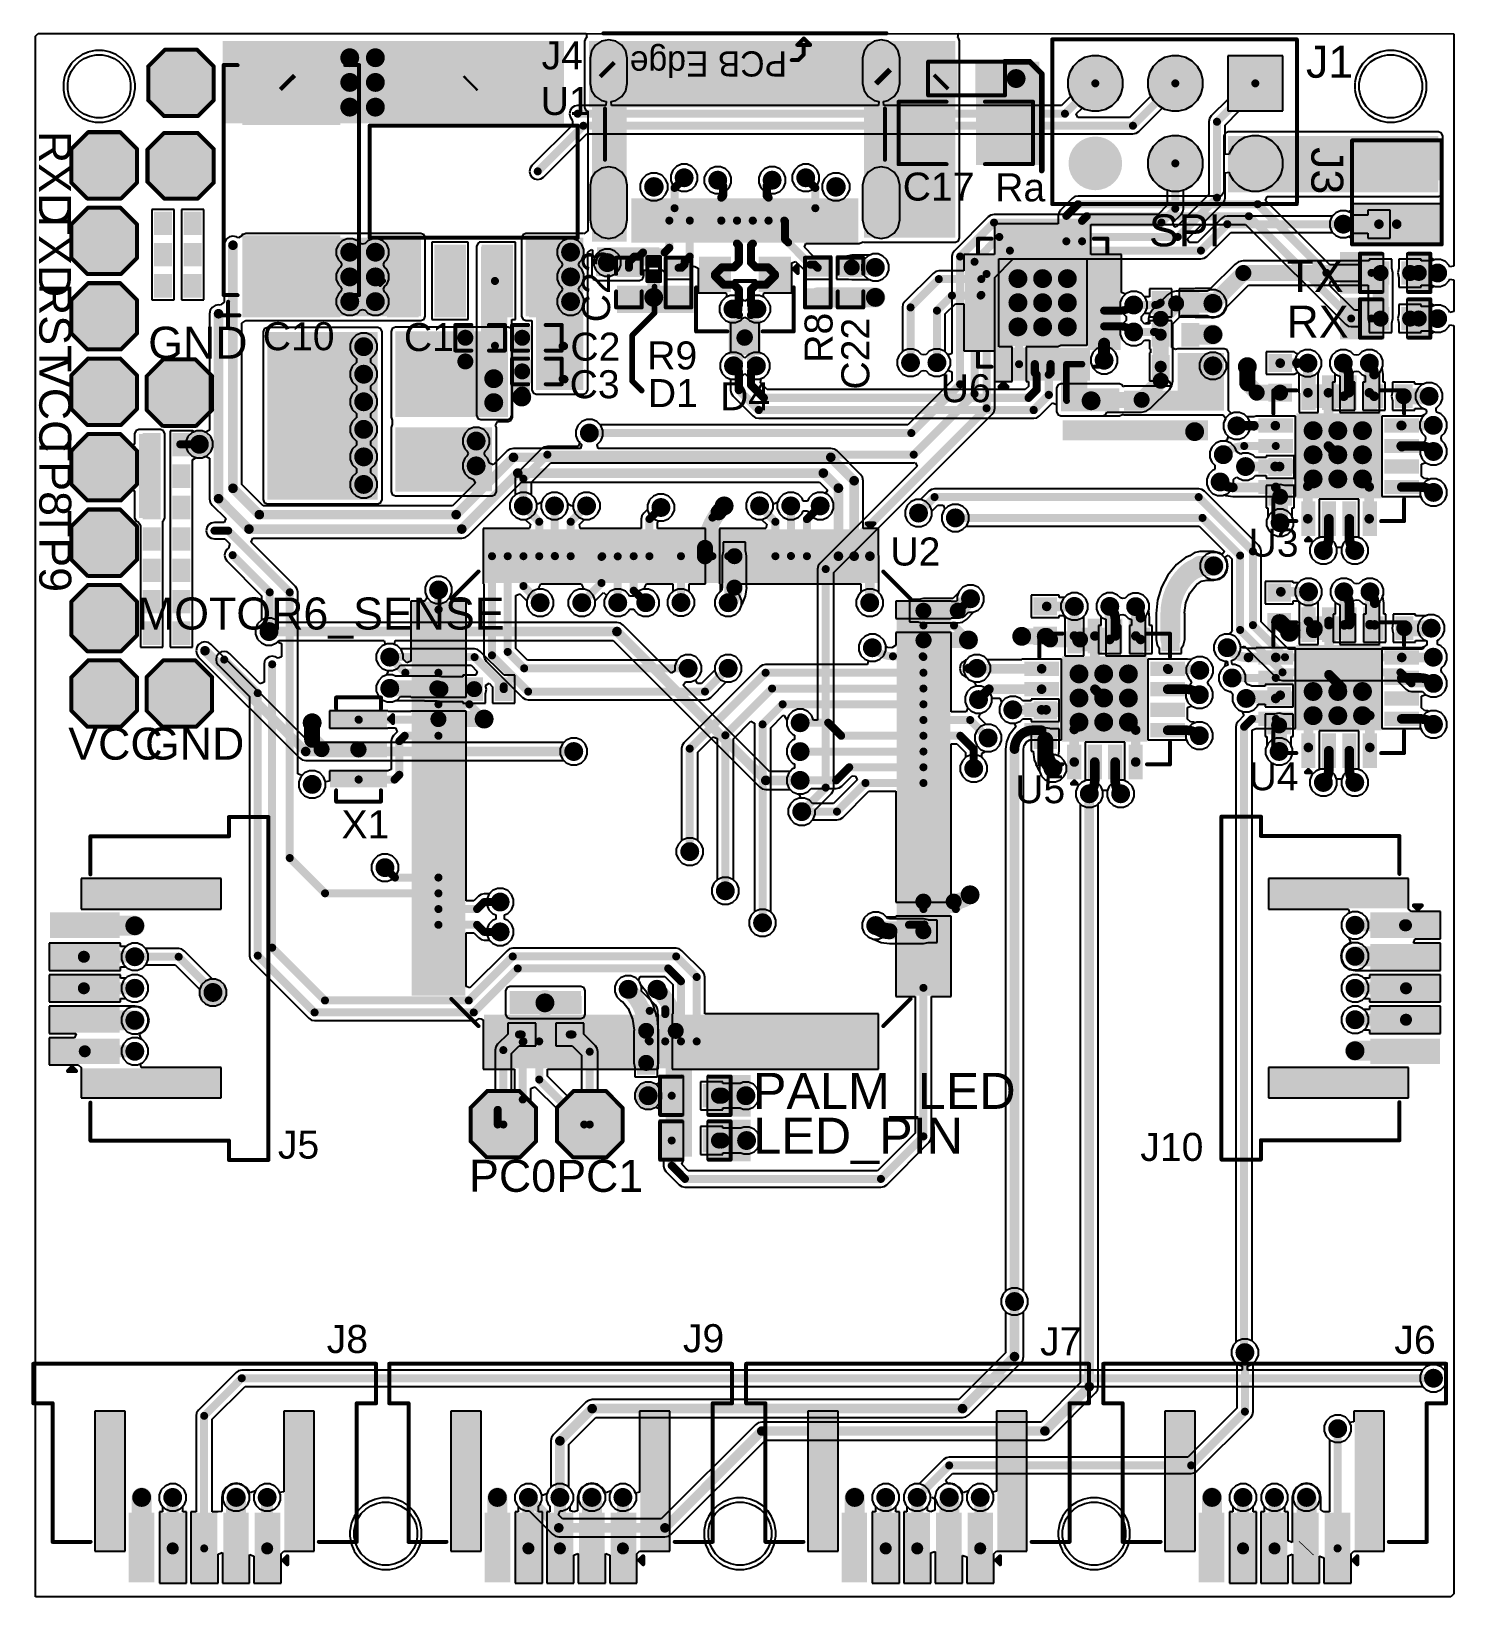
# Model space of a CAD drawing. Header units: millimetres. Extents: x -0.2 to 45, y 0 to 49.7.
import ezdxf

# ---------------------------------------------------------------- set-up
doc = ezdxf.new("R2010")
doc.units = ezdxf.units.MM
for name, color, linetype in [('BottomLayer', 5, 'Continuous'), ('BottomPaste', 16, 'Continuous'), ('BottomSolder', 6, 'Continuous'), ('MultiLayer', 9, 'Continuous'), ('PadHoleLayer', 156, 'Continuous'), ('TopLayer', 1, 'Continuous'), ('TopOverlay', 2, 'Continuous'), ('TopPaste', 8, 'Continuous'), ('TopSolder', 216, 'Continuous'), ('ViaHoleLayer', 16, 'Continuous')]:
    doc.layers.add(name, color=color, linetype=linetype)
doc.styles.add('Arial', font='', dxfattribs={"height": 0.2})
doc.styles.get('Arial').set_extended_font_data('Arial')

msp = doc.modelspace()

# ---------------------------------------------------------------- texts
at = {"layer": 'TopOverlay', "style": 'Arial'}
for s, height, p in [('J4', 0.889, (16.049, 48.476)), ('J1', 1.016, (40.319, 48.209)), ('U1', 0.889, (16.019, 47.028)), ('C17', 0.889, (27.515, 44.31)), ('Ra', 0.889, (30.451, 44.285)), ('C1', 0.889, (11.676, 39.535)), ('C2', 0.889, (16.963, 39.23)), ('R9', 0.889, (19.402, 38.951)), ('C3', 0.889, (16.938, 38.037)), ('U6', 0.889, (28.723, 37.91)), ('D1', 0.889, (19.423, 37.757)), ('D4', 0.889, (21.713, 37.656)), ('U3', 0.889, (38.496, 33.007)), ('U2', 0.889, (27.123, 32.728)), ('U4', 0.889, (38.496, 25.595)), ('U5', 0.889, (31.086, 25.184)), ('X1', 0.889, (9.695, 24.067)), ('J5', 0.889, (7.675, 13.904)), ('J10', 0.889, (35.059, 13.83)), ('J8', 0.889, (9.226, 7.734)), ('J9', 0.889, (20.535, 7.76)), ('J7', 0.889, (31.877, 7.658)), ('J6', 0.889, (43.125, 7.709))]:
    msp.add_text(s, height=height, dxfattribs=at).set_placement(p)
for s, height, rotation, p in [('RXD', 1.016, 270, (0.087, 46.521)), ('J3', 1.016, 270, (40.488, 46.008)), ('TXD', 1.016, 270, (0.087, 44.083)), ('SPI', 1.016, 360, (35.331, 42.857)), ('C23', 0.889, 90, (18.224, 40.446)), ('TX', 1.016, 360, (39.7, 41.407)), ('RST', 1.016, 270, (0.099, 41.695)), ('RX', 1.016, 360, (39.7, 39.959)), ('GND', 1.016, 360, (3.557, 39.292)), ('C10', 0.889, 360, (7.195, 39.561)), ('R8', 0.889, 90, (25.286, 39.163)), ('C22', 0.889, 90, (26.454, 38.312)), ('VCC', 1.016, 270, (0.098, 39.315)), ('TP8', 1.016, 270, (0.099, 36.902)), ('TP9', 1.016, 270, (0.099, 34.489)), ('MOTOR6_SENSE', 1.016, 360, (3.203, 30.696)), ('VCC', 1.016, 360, (1.02, 26.565)), ('GND', 1.016, 360, (3.455, 26.566)), ('PALM_LED', 1.143, 360, (22.758, 15.483)), ('LED_PIN', 1.143, 360, (22.771, 14.06)), ('PC0', 1.016, 360, (13.746, 12.85)), ('PC1', 1.016, 360, (16.514, 12.849))]:
    msp.add_text(s, height=height, rotation=rotation, dxfattribs=at).set_placement(p)

# ---------------------------------------------------------------- blocks, each defined once
blk = doc.blocks.new('T____P______TH_1_8___H_________0_92___1')
at = {"layer": 'BottomLayer'}
blk.add_hatch(color=5, dxfattribs=at).paths.add_polyline_path([(0.45, 0.9), (-0.45, 0.9), (-0.9, 0.45), (-0.9, -0.45), (-0.45, -0.9), (0.45, -0.9), (0.9, -0.45), (0.9, 0.45)])
at = {"layer": 'BottomSolder'}
blk.add_hatch(color=6, dxfattribs=at).paths.add_polyline_path([(0.501, 1.002), (-0.501, 1.002), (-1.002, 0.501), (-1.002, -0.501), (-0.501, -1.002), (0.501, -1.002), (1.002, -0.501), (1.002, 0.501)])
at = {"layer": 'MultiLayer'}
blk.add_hatch(color=9, dxfattribs=at).paths.add_polyline_path([(0.45, 0.9), (-0.45, 0.9), (-0.9, 0.45), (-0.9, -0.45), (-0.45, -0.9), (0.45, -0.9), (0.9, -0.45), (0.9, 0.45)])
at = {"layer": 'PadHoleLayer'}
h = blk.add_hatch(color=156, dxfattribs=at)
edge = h.paths.add_edge_path()
edge.add_arc((0, 0), 0.46, 0, 360)
at = {"layer": 'TopLayer'}
blk.add_hatch(color=1, dxfattribs=at).paths.add_polyline_path([(0.45, 0.9), (-0.45, 0.9), (-0.9, 0.45), (-0.9, -0.45), (-0.45, -0.9), (0.45, -0.9), (0.9, -0.45), (0.9, 0.45)])
at = {"layer": 'TopSolder'}
blk.add_hatch(color=216, dxfattribs=at).paths.add_polyline_path([(0.501, 1.002), (-0.501, 1.002), (-1.002, 0.501), (-1.002, -0.501), (-0.501, -1.002), (0.501, -1.002), (1.002, -0.501), (1.002, 0.501)])
at = {"layer": 'TopOverlay', "const_width": 0.127}
for points in [[(-1.041, 0.533), (-0.508, 1.067)], [(-0.508, 1.067), (0.508, 1.067)], [(0.508, 1.067), (1.041, 0.533)], [(-1.041, -0.533), (-1.041, 0.533)], [(1.041, -0.533), (1.041, 0.533)], [(-1.041, -0.533), (-0.533, -1.041)], [(0.533, -1.041), (1.041, -0.533)], [(-0.508, -1.041), (0.533, -1.041)]]:
    blk.add_lwpolyline(points, dxfattribs=at)
at = {"layer": 'TopOverlay', "const_width": 0.0635}
for points in [[(-0.54, 1.067, 1), (-0.476, 1.067, 1)], [(-0.54, 1.067, 1), (-0.476, 1.067, 1)], [(0.476, 1.067, 1), (0.54, 1.067, 1)], [(0.476, 1.067, 1), (0.54, 1.067, 1)], [(-1.073, 0.533, 1), (-1.01, 0.533, 1)], [(-1.073, 0.533, 1), (-1.01, 0.533, 1)], [(1.01, 0.533, 1), (1.073, 0.533, 1)], [(1.01, 0.533, 1), (1.073, 0.533, 1)], [(-1.073, -0.533, 1), (-1.01, -0.533, 1)], [(-1.073, -0.533, 1), (-1.01, -0.533, 1)], [(1.01, -0.533, 1), (1.073, -0.533, 1)], [(1.01, -0.533, 1), (1.073, -0.533, 1)], [(-0.565, -1.041, 1), (-0.502, -1.041, 1)], [(-0.54, -1.041, 1), (-0.476, -1.041, 1)], [(0.502, -1.041, 1), (0.565, -1.041, 1)], [(0.502, -1.041, 1), (0.565, -1.041, 1)]]:
    blk.add_lwpolyline(points, format="xyb", close=True, dxfattribs=at)
blk = doc.blocks.new('T____P______TH_1_8___H_________0_92___2')
at = {"layer": 'BottomLayer'}
blk.add_hatch(color=5, dxfattribs=at).paths.add_polyline_path([(0.45, 0.9), (-0.45, 0.9), (-0.9, 0.45), (-0.9, -0.45), (-0.45, -0.9), (0.45, -0.9), (0.9, -0.45), (0.9, 0.45)])
at = {"layer": 'BottomSolder'}
blk.add_hatch(color=6, dxfattribs=at).paths.add_polyline_path([(0.501, 1.002), (-0.501, 1.002), (-1.002, 0.501), (-1.002, -0.501), (-0.501, -1.002), (0.501, -1.002), (1.002, -0.501), (1.002, 0.501)])
at = {"layer": 'MultiLayer'}
blk.add_hatch(color=9, dxfattribs=at).paths.add_polyline_path([(0.45, 0.9), (-0.45, 0.9), (-0.9, 0.45), (-0.9, -0.45), (-0.45, -0.9), (0.45, -0.9), (0.9, -0.45), (0.9, 0.45)])
at = {"layer": 'PadHoleLayer'}
h = blk.add_hatch(color=156, dxfattribs=at)
edge = h.paths.add_edge_path()
edge.add_arc((0, 0), 0.46, 0, 360)
at = {"layer": 'TopLayer'}
blk.add_hatch(color=1, dxfattribs=at).paths.add_polyline_path([(0.45, 0.9), (-0.45, 0.9), (-0.9, 0.45), (-0.9, -0.45), (-0.45, -0.9), (0.45, -0.9), (0.9, -0.45), (0.9, 0.45)])
at = {"layer": 'TopSolder'}
blk.add_hatch(color=216, dxfattribs=at).paths.add_polyline_path([(0.501, 1.002), (-0.501, 1.002), (-1.002, 0.501), (-1.002, -0.501), (-0.501, -1.002), (0.501, -1.002), (1.002, -0.501), (1.002, 0.501)])
at = {"layer": 'TopOverlay', "const_width": 0.127}
for points in [[(-1.041, 0.533), (-0.508, 1.067)], [(-0.508, 1.067), (0.508, 1.067)], [(0.508, 1.067), (1.041, 0.533)], [(-1.041, -0.533), (-1.041, 0.533)], [(1.041, -0.533), (1.041, 0.533)], [(-1.041, -0.533), (-0.533, -1.041)], [(0.533, -1.041), (1.041, -0.533)], [(-0.508, -1.041), (0.533, -1.041)]]:
    blk.add_lwpolyline(points, dxfattribs=at)
at = {"layer": 'TopOverlay', "const_width": 0.0635}
for points in [[(-0.54, 1.067, 1), (-0.476, 1.067, 1)], [(-0.54, 1.067, 1), (-0.476, 1.067, 1)], [(0.476, 1.067, 1), (0.54, 1.067, 1)], [(0.476, 1.067, 1), (0.54, 1.067, 1)], [(-1.073, 0.533, 1), (-1.01, 0.533, 1)], [(-1.073, 0.533, 1), (-1.01, 0.533, 1)], [(1.01, 0.533, 1), (1.073, 0.533, 1)], [(1.01, 0.533, 1), (1.073, 0.533, 1)], [(-1.073, -0.533, 1), (-1.01, -0.533, 1)], [(-1.073, -0.533, 1), (-1.01, -0.533, 1)], [(1.01, -0.533, 1), (1.073, -0.533, 1)], [(1.01, -0.533, 1), (1.073, -0.533, 1)], [(-0.565, -1.041, 1), (-0.502, -1.041, 1)], [(-0.54, -1.041, 1), (-0.476, -1.041, 1)], [(0.502, -1.041, 1), (0.565, -1.041, 1)], [(0.502, -1.041, 1), (0.565, -1.041, 1)]]:
    blk.add_lwpolyline(points, format="xyb", close=True, dxfattribs=at)
blk = doc.blocks.new('T____P______TH_1_8___H_________0_92___3')
at = {"layer": 'BottomLayer'}
blk.add_hatch(color=5, dxfattribs=at).paths.add_polyline_path([(0.45, 0.9), (-0.45, 0.9), (-0.9, 0.45), (-0.9, -0.45), (-0.45, -0.9), (0.45, -0.9), (0.9, -0.45), (0.9, 0.45)])
at = {"layer": 'BottomSolder'}
blk.add_hatch(color=6, dxfattribs=at).paths.add_polyline_path([(0.501, 1.002), (-0.501, 1.002), (-1.002, 0.501), (-1.002, -0.501), (-0.501, -1.002), (0.501, -1.002), (1.002, -0.501), (1.002, 0.501)])
at = {"layer": 'MultiLayer'}
blk.add_hatch(color=9, dxfattribs=at).paths.add_polyline_path([(0.45, 0.9), (-0.45, 0.9), (-0.9, 0.45), (-0.9, -0.45), (-0.45, -0.9), (0.45, -0.9), (0.9, -0.45), (0.9, 0.45)])
at = {"layer": 'PadHoleLayer'}
h = blk.add_hatch(color=156, dxfattribs=at)
edge = h.paths.add_edge_path()
edge.add_arc((0, 0), 0.46, 0, 360)
at = {"layer": 'TopLayer'}
blk.add_hatch(color=1, dxfattribs=at).paths.add_polyline_path([(0.45, 0.9), (-0.45, 0.9), (-0.9, 0.45), (-0.9, -0.45), (-0.45, -0.9), (0.45, -0.9), (0.9, -0.45), (0.9, 0.45)])
at = {"layer": 'TopSolder'}
blk.add_hatch(color=216, dxfattribs=at).paths.add_polyline_path([(0.501, 1.002), (-0.501, 1.002), (-1.002, 0.501), (-1.002, -0.501), (-0.501, -1.002), (0.501, -1.002), (1.002, -0.501), (1.002, 0.501)])
at = {"layer": 'TopOverlay', "const_width": 0.127}
for points in [[(-1.041, 0.533), (-0.508, 1.067)], [(-0.508, 1.067), (0.508, 1.067)], [(0.508, 1.067), (1.041, 0.533)], [(-1.041, -0.533), (-1.041, 0.533)], [(1.041, -0.533), (1.041, 0.533)], [(-1.041, -0.533), (-0.533, -1.041)], [(0.533, -1.041), (1.041, -0.533)], [(-0.508, -1.041), (0.533, -1.041)]]:
    blk.add_lwpolyline(points, dxfattribs=at)
at = {"layer": 'TopOverlay', "const_width": 0.0635}
for points in [[(-0.54, 1.067, 1), (-0.476, 1.067, 1)], [(-0.54, 1.067, 1), (-0.476, 1.067, 1)], [(0.476, 1.067, 1), (0.54, 1.067, 1)], [(0.476, 1.067, 1), (0.54, 1.067, 1)], [(-1.073, 0.533, 1), (-1.01, 0.533, 1)], [(-1.073, 0.533, 1), (-1.01, 0.533, 1)], [(1.01, 0.533, 1), (1.073, 0.533, 1)], [(1.01, 0.533, 1), (1.073, 0.533, 1)], [(-1.073, -0.533, 1), (-1.01, -0.533, 1)], [(-1.073, -0.533, 1), (-1.01, -0.533, 1)], [(1.01, -0.533, 1), (1.073, -0.533, 1)], [(1.01, -0.533, 1), (1.073, -0.533, 1)], [(-0.565, -1.041, 1), (-0.502, -1.041, 1)], [(-0.54, -1.041, 1), (-0.476, -1.041, 1)], [(0.502, -1.041, 1), (0.565, -1.041, 1)], [(0.502, -1.041, 1), (0.565, -1.041, 1)]]:
    blk.add_lwpolyline(points, format="xyb", close=True, dxfattribs=at)
blk = doc.blocks.new('T____P______TH_1_8___H_________0_92___4')
at = {"layer": 'BottomLayer'}
blk.add_hatch(color=5, dxfattribs=at).paths.add_polyline_path([(0.45, 0.9), (-0.45, 0.9), (-0.9, 0.45), (-0.9, -0.45), (-0.45, -0.9), (0.45, -0.9), (0.9, -0.45), (0.9, 0.45)])
at = {"layer": 'BottomSolder'}
blk.add_hatch(color=6, dxfattribs=at).paths.add_polyline_path([(0.501, 1.002), (-0.501, 1.002), (-1.002, 0.501), (-1.002, -0.501), (-0.501, -1.002), (0.501, -1.002), (1.002, -0.501), (1.002, 0.501)])
at = {"layer": 'MultiLayer'}
blk.add_hatch(color=9, dxfattribs=at).paths.add_polyline_path([(0.45, 0.9), (-0.45, 0.9), (-0.9, 0.45), (-0.9, -0.45), (-0.45, -0.9), (0.45, -0.9), (0.9, -0.45), (0.9, 0.45)])
at = {"layer": 'PadHoleLayer'}
h = blk.add_hatch(color=156, dxfattribs=at)
edge = h.paths.add_edge_path()
edge.add_arc((0, 0), 0.46, 0, 360)
at = {"layer": 'TopLayer'}
blk.add_hatch(color=1, dxfattribs=at).paths.add_polyline_path([(0.45, 0.9), (-0.45, 0.9), (-0.9, 0.45), (-0.9, -0.45), (-0.45, -0.9), (0.45, -0.9), (0.9, -0.45), (0.9, 0.45)])
at = {"layer": 'TopSolder'}
blk.add_hatch(color=216, dxfattribs=at).paths.add_polyline_path([(0.501, 1.002), (-0.501, 1.002), (-1.002, 0.501), (-1.002, -0.501), (-0.501, -1.002), (0.501, -1.002), (1.002, -0.501), (1.002, 0.501)])
at = {"layer": 'TopOverlay', "const_width": 0.127}
for points in [[(-1.041, 0.533), (-0.508, 1.067)], [(-0.508, 1.067), (0.508, 1.067)], [(0.508, 1.067), (1.041, 0.533)], [(-1.041, -0.533), (-1.041, 0.533)], [(1.041, -0.533), (1.041, 0.533)], [(-1.041, -0.533), (-0.533, -1.041)], [(0.533, -1.041), (1.041, -0.533)], [(-0.508, -1.041), (0.533, -1.041)]]:
    blk.add_lwpolyline(points, dxfattribs=at)
at = {"layer": 'TopOverlay', "const_width": 0.0635}
for points in [[(-0.54, 1.067, 1), (-0.476, 1.067, 1)], [(-0.54, 1.067, 1), (-0.476, 1.067, 1)], [(0.476, 1.067, 1), (0.54, 1.067, 1)], [(0.476, 1.067, 1), (0.54, 1.067, 1)], [(-1.073, 0.533, 1), (-1.01, 0.533, 1)], [(-1.073, 0.533, 1), (-1.01, 0.533, 1)], [(1.01, 0.533, 1), (1.073, 0.533, 1)], [(1.01, 0.533, 1), (1.073, 0.533, 1)], [(-1.073, -0.533, 1), (-1.01, -0.533, 1)], [(-1.073, -0.533, 1), (-1.01, -0.533, 1)], [(1.01, -0.533, 1), (1.073, -0.533, 1)], [(1.01, -0.533, 1), (1.073, -0.533, 1)], [(-0.565, -1.041, 1), (-0.502, -1.041, 1)], [(-0.54, -1.041, 1), (-0.476, -1.041, 1)], [(0.502, -1.041, 1), (0.565, -1.041, 1)], [(0.502, -1.041, 1), (0.565, -1.041, 1)]]:
    blk.add_lwpolyline(points, format="xyb", close=True, dxfattribs=at)
blk = doc.blocks.new('T____P______TH_1_8___H_________0_92___5')
at = {"layer": 'BottomLayer'}
blk.add_hatch(color=5, dxfattribs=at).paths.add_polyline_path([(0.45, 0.9), (-0.45, 0.9), (-0.9, 0.45), (-0.9, -0.45), (-0.45, -0.9), (0.45, -0.9), (0.9, -0.45), (0.9, 0.45)])
at = {"layer": 'BottomSolder'}
blk.add_hatch(color=6, dxfattribs=at).paths.add_polyline_path([(0.501, 1.002), (-0.501, 1.002), (-1.002, 0.501), (-1.002, -0.501), (-0.501, -1.002), (0.501, -1.002), (1.002, -0.501), (1.002, 0.501)])
at = {"layer": 'MultiLayer'}
blk.add_hatch(color=9, dxfattribs=at).paths.add_polyline_path([(0.45, 0.9), (-0.45, 0.9), (-0.9, 0.45), (-0.9, -0.45), (-0.45, -0.9), (0.45, -0.9), (0.9, -0.45), (0.9, 0.45)])
at = {"layer": 'PadHoleLayer'}
h = blk.add_hatch(color=156, dxfattribs=at)
edge = h.paths.add_edge_path()
edge.add_arc((0, 0), 0.46, 0, 360)
at = {"layer": 'TopLayer'}
blk.add_hatch(color=1, dxfattribs=at).paths.add_polyline_path([(0.45, 0.9), (-0.45, 0.9), (-0.9, 0.45), (-0.9, -0.45), (-0.45, -0.9), (0.45, -0.9), (0.9, -0.45), (0.9, 0.45)])
at = {"layer": 'TopSolder'}
blk.add_hatch(color=216, dxfattribs=at).paths.add_polyline_path([(0.501, 1.002), (-0.501, 1.002), (-1.002, 0.501), (-1.002, -0.501), (-0.501, -1.002), (0.501, -1.002), (1.002, -0.501), (1.002, 0.501)])
at = {"layer": 'TopOverlay', "const_width": 0.127}
for points in [[(-1.041, 0.533), (-0.508, 1.067)], [(-0.508, 1.067), (0.508, 1.067)], [(0.508, 1.067), (1.041, 0.533)], [(-1.041, -0.533), (-1.041, 0.533)], [(1.041, -0.533), (1.041, 0.533)], [(-1.041, -0.533), (-0.533, -1.041)], [(0.533, -1.041), (1.041, -0.533)], [(-0.508, -1.041), (0.533, -1.041)]]:
    blk.add_lwpolyline(points, dxfattribs=at)
at = {"layer": 'TopOverlay', "const_width": 0.0635}
for points in [[(-0.54, 1.067, 1), (-0.476, 1.067, 1)], [(-0.54, 1.067, 1), (-0.476, 1.067, 1)], [(0.476, 1.067, 1), (0.54, 1.067, 1)], [(0.476, 1.067, 1), (0.54, 1.067, 1)], [(-1.073, 0.533, 1), (-1.01, 0.533, 1)], [(-1.073, 0.533, 1), (-1.01, 0.533, 1)], [(1.01, 0.533, 1), (1.073, 0.533, 1)], [(1.01, 0.533, 1), (1.073, 0.533, 1)], [(-1.073, -0.533, 1), (-1.01, -0.533, 1)], [(-1.073, -0.533, 1), (-1.01, -0.533, 1)], [(1.01, -0.533, 1), (1.073, -0.533, 1)], [(1.01, -0.533, 1), (1.073, -0.533, 1)], [(-0.565, -1.041, 1), (-0.502, -1.041, 1)], [(-0.54, -1.041, 1), (-0.476, -1.041, 1)], [(0.502, -1.041, 1), (0.565, -1.041, 1)], [(0.502, -1.041, 1), (0.565, -1.041, 1)]]:
    blk.add_lwpolyline(points, format="xyb", close=True, dxfattribs=at)
blk = doc.blocks.new('T____P______TH_1_8___H_________0_92___6')
at = {"layer": 'BottomLayer'}
blk.add_hatch(color=5, dxfattribs=at).paths.add_polyline_path([(0.45, 0.9), (-0.45, 0.9), (-0.9, 0.45), (-0.9, -0.45), (-0.45, -0.9), (0.45, -0.9), (0.9, -0.45), (0.9, 0.45)])
at = {"layer": 'BottomSolder'}
blk.add_hatch(color=6, dxfattribs=at).paths.add_polyline_path([(0.501, 1.002), (-0.501, 1.002), (-1.002, 0.501), (-1.002, -0.501), (-0.501, -1.002), (0.501, -1.002), (1.002, -0.501), (1.002, 0.501)])
at = {"layer": 'MultiLayer'}
blk.add_hatch(color=9, dxfattribs=at).paths.add_polyline_path([(0.45, 0.9), (-0.45, 0.9), (-0.9, 0.45), (-0.9, -0.45), (-0.45, -0.9), (0.45, -0.9), (0.9, -0.45), (0.9, 0.45)])
at = {"layer": 'PadHoleLayer'}
h = blk.add_hatch(color=156, dxfattribs=at)
edge = h.paths.add_edge_path()
edge.add_arc((0, 0), 0.46, 0, 360)
at = {"layer": 'TopLayer'}
blk.add_hatch(color=1, dxfattribs=at).paths.add_polyline_path([(0.45, 0.9), (-0.45, 0.9), (-0.9, 0.45), (-0.9, -0.45), (-0.45, -0.9), (0.45, -0.9), (0.9, -0.45), (0.9, 0.45)])
at = {"layer": 'TopSolder'}
blk.add_hatch(color=216, dxfattribs=at).paths.add_polyline_path([(0.501, 1.002), (-0.501, 1.002), (-1.002, 0.501), (-1.002, -0.501), (-0.501, -1.002), (0.501, -1.002), (1.002, -0.501), (1.002, 0.501)])
at = {"layer": 'TopOverlay', "const_width": 0.127}
for points in [[(-1.041, 0.533), (-0.508, 1.067)], [(-0.508, 1.067), (0.508, 1.067)], [(0.508, 1.067), (1.041, 0.533)], [(-1.041, -0.533), (-1.041, 0.533)], [(1.041, -0.533), (1.041, 0.533)], [(-1.041, -0.533), (-0.533, -1.041)], [(0.533, -1.041), (1.041, -0.533)], [(-0.508, -1.041), (0.533, -1.041)]]:
    blk.add_lwpolyline(points, dxfattribs=at)
at = {"layer": 'TopOverlay', "const_width": 0.0635}
for points in [[(-0.54, 1.067, 1), (-0.476, 1.067, 1)], [(-0.54, 1.067, 1), (-0.476, 1.067, 1)], [(0.476, 1.067, 1), (0.54, 1.067, 1)], [(0.476, 1.067, 1), (0.54, 1.067, 1)], [(-1.073, 0.533, 1), (-1.01, 0.533, 1)], [(-1.073, 0.533, 1), (-1.01, 0.533, 1)], [(1.01, 0.533, 1), (1.073, 0.533, 1)], [(1.01, 0.533, 1), (1.073, 0.533, 1)], [(-1.073, -0.533, 1), (-1.01, -0.533, 1)], [(-1.073, -0.533, 1), (-1.01, -0.533, 1)], [(1.01, -0.533, 1), (1.073, -0.533, 1)], [(1.01, -0.533, 1), (1.073, -0.533, 1)], [(-0.565, -1.041, 1), (-0.502, -1.041, 1)], [(-0.54, -1.041, 1), (-0.476, -1.041, 1)], [(0.502, -1.041, 1), (0.565, -1.041, 1)], [(0.502, -1.041, 1), (0.565, -1.041, 1)]]:
    blk.add_lwpolyline(points, format="xyb", close=True, dxfattribs=at)
blk = doc.blocks.new('T____P______TH_1_8___H_________0_92___7')
at = {"layer": 'BottomLayer'}
blk.add_hatch(color=5, dxfattribs=at).paths.add_polyline_path([(0.45, 0.9), (-0.45, 0.9), (-0.9, 0.45), (-0.9, -0.45), (-0.45, -0.9), (0.45, -0.9), (0.9, -0.45), (0.9, 0.45)])
at = {"layer": 'BottomSolder'}
blk.add_hatch(color=6, dxfattribs=at).paths.add_polyline_path([(0.501, 1.002), (-0.501, 1.002), (-1.002, 0.501), (-1.002, -0.501), (-0.501, -1.002), (0.501, -1.002), (1.002, -0.501), (1.002, 0.501)])
at = {"layer": 'MultiLayer'}
blk.add_hatch(color=9, dxfattribs=at).paths.add_polyline_path([(0.45, 0.9), (-0.45, 0.9), (-0.9, 0.45), (-0.9, -0.45), (-0.45, -0.9), (0.45, -0.9), (0.9, -0.45), (0.9, 0.45)])
at = {"layer": 'PadHoleLayer'}
h = blk.add_hatch(color=156, dxfattribs=at)
edge = h.paths.add_edge_path()
edge.add_arc((0, 0), 0.46, 0, 360)
at = {"layer": 'TopLayer'}
blk.add_hatch(color=1, dxfattribs=at).paths.add_polyline_path([(0.45, 0.9), (-0.45, 0.9), (-0.9, 0.45), (-0.9, -0.45), (-0.45, -0.9), (0.45, -0.9), (0.9, -0.45), (0.9, 0.45)])
at = {"layer": 'TopSolder'}
blk.add_hatch(color=216, dxfattribs=at).paths.add_polyline_path([(0.501, 1.002), (-0.501, 1.002), (-1.002, 0.501), (-1.002, -0.501), (-0.501, -1.002), (0.501, -1.002), (1.002, -0.501), (1.002, 0.501)])
at = {"layer": 'TopOverlay', "const_width": 0.127}
for points in [[(-1.041, 0.533), (-0.508, 1.067)], [(-0.508, 1.067), (0.508, 1.067)], [(0.508, 1.067), (1.041, 0.533)], [(-1.041, -0.533), (-1.041, 0.533)], [(1.041, -0.533), (1.041, 0.533)], [(-1.041, -0.533), (-0.533, -1.041)], [(0.533, -1.041), (1.041, -0.533)], [(-0.508, -1.041), (0.533, -1.041)]]:
    blk.add_lwpolyline(points, dxfattribs=at)
at = {"layer": 'TopOverlay', "const_width": 0.0635}
for points in [[(-0.54, 1.067, 1), (-0.476, 1.067, 1)], [(-0.54, 1.067, 1), (-0.476, 1.067, 1)], [(0.476, 1.067, 1), (0.54, 1.067, 1)], [(0.476, 1.067, 1), (0.54, 1.067, 1)], [(-1.073, 0.533, 1), (-1.01, 0.533, 1)], [(-1.073, 0.533, 1), (-1.01, 0.533, 1)], [(1.01, 0.533, 1), (1.073, 0.533, 1)], [(1.01, 0.533, 1), (1.073, 0.533, 1)], [(-1.073, -0.533, 1), (-1.01, -0.533, 1)], [(-1.073, -0.533, 1), (-1.01, -0.533, 1)], [(1.01, -0.533, 1), (1.073, -0.533, 1)], [(1.01, -0.533, 1), (1.073, -0.533, 1)], [(-0.565, -1.041, 1), (-0.502, -1.041, 1)], [(-0.54, -1.041, 1), (-0.476, -1.041, 1)], [(0.502, -1.041, 1), (0.565, -1.041, 1)], [(0.502, -1.041, 1), (0.565, -1.041, 1)]]:
    blk.add_lwpolyline(points, format="xyb", close=True, dxfattribs=at)
blk = doc.blocks.new('T____P______TH_1_8___H_________0_92___8')
at = {"layer": 'BottomLayer'}
blk.add_hatch(color=5, dxfattribs=at).paths.add_polyline_path([(0.45, 0.9), (-0.45, 0.9), (-0.9, 0.45), (-0.9, -0.45), (-0.45, -0.9), (0.45, -0.9), (0.9, -0.45), (0.9, 0.45)])
at = {"layer": 'BottomSolder'}
blk.add_hatch(color=6, dxfattribs=at).paths.add_polyline_path([(0.501, 1.002), (-0.501, 1.002), (-1.002, 0.501), (-1.002, -0.501), (-0.501, -1.002), (0.501, -1.002), (1.002, -0.501), (1.002, 0.501)])
at = {"layer": 'MultiLayer'}
blk.add_hatch(color=9, dxfattribs=at).paths.add_polyline_path([(0.45, 0.9), (-0.45, 0.9), (-0.9, 0.45), (-0.9, -0.45), (-0.45, -0.9), (0.45, -0.9), (0.9, -0.45), (0.9, 0.45)])
at = {"layer": 'PadHoleLayer'}
h = blk.add_hatch(color=156, dxfattribs=at)
edge = h.paths.add_edge_path()
edge.add_arc((0, 0), 0.46, 0, 360)
at = {"layer": 'TopLayer'}
blk.add_hatch(color=1, dxfattribs=at).paths.add_polyline_path([(0.45, 0.9), (-0.45, 0.9), (-0.9, 0.45), (-0.9, -0.45), (-0.45, -0.9), (0.45, -0.9), (0.9, -0.45), (0.9, 0.45)])
at = {"layer": 'TopSolder'}
blk.add_hatch(color=216, dxfattribs=at).paths.add_polyline_path([(0.501, 1.002), (-0.501, 1.002), (-1.002, 0.501), (-1.002, -0.501), (-0.501, -1.002), (0.501, -1.002), (1.002, -0.501), (1.002, 0.501)])
at = {"layer": 'TopOverlay', "const_width": 0.127}
for points in [[(-1.041, 0.533), (-0.508, 1.067)], [(-0.508, 1.067), (0.508, 1.067)], [(0.508, 1.067), (1.041, 0.533)], [(-1.041, -0.533), (-1.041, 0.533)], [(1.041, -0.533), (1.041, 0.533)], [(-1.041, -0.533), (-0.533, -1.041)], [(0.533, -1.041), (1.041, -0.533)], [(-0.508, -1.041), (0.533, -1.041)]]:
    blk.add_lwpolyline(points, dxfattribs=at)
at = {"layer": 'TopOverlay', "const_width": 0.0635}
for points in [[(-0.54, 1.067, 1), (-0.476, 1.067, 1)], [(-0.54, 1.067, 1), (-0.476, 1.067, 1)], [(0.476, 1.067, 1), (0.54, 1.067, 1)], [(0.476, 1.067, 1), (0.54, 1.067, 1)], [(-1.073, 0.533, 1), (-1.01, 0.533, 1)], [(-1.073, 0.533, 1), (-1.01, 0.533, 1)], [(1.01, 0.533, 1), (1.073, 0.533, 1)], [(1.01, 0.533, 1), (1.073, 0.533, 1)], [(-1.073, -0.533, 1), (-1.01, -0.533, 1)], [(-1.073, -0.533, 1), (-1.01, -0.533, 1)], [(1.01, -0.533, 1), (1.073, -0.533, 1)], [(1.01, -0.533, 1), (1.073, -0.533, 1)], [(-0.565, -1.041, 1), (-0.502, -1.041, 1)], [(-0.54, -1.041, 1), (-0.476, -1.041, 1)], [(0.502, -1.041, 1), (0.565, -1.041, 1)], [(0.502, -1.041, 1), (0.565, -1.041, 1)]]:
    blk.add_lwpolyline(points, format="xyb", close=True, dxfattribs=at)
blk = doc.blocks.new('T____P______TH_1_8___H_________0_92___9')
at = {"layer": 'BottomLayer'}
blk.add_hatch(color=5, dxfattribs=at).paths.add_polyline_path([(0.45, 0.9), (-0.45, 0.9), (-0.9, 0.45), (-0.9, -0.45), (-0.45, -0.9), (0.45, -0.9), (0.9, -0.45), (0.9, 0.45)])
at = {"layer": 'BottomSolder'}
blk.add_hatch(color=6, dxfattribs=at).paths.add_polyline_path([(0.501, 1.002), (-0.501, 1.002), (-1.002, 0.501), (-1.002, -0.501), (-0.501, -1.002), (0.501, -1.002), (1.002, -0.501), (1.002, 0.501)])
at = {"layer": 'MultiLayer'}
blk.add_hatch(color=9, dxfattribs=at).paths.add_polyline_path([(0.45, 0.9), (-0.45, 0.9), (-0.9, 0.45), (-0.9, -0.45), (-0.45, -0.9), (0.45, -0.9), (0.9, -0.45), (0.9, 0.45)])
at = {"layer": 'PadHoleLayer'}
h = blk.add_hatch(color=156, dxfattribs=at)
edge = h.paths.add_edge_path()
edge.add_arc((0, 0), 0.46, 0, 360)
at = {"layer": 'TopLayer'}
blk.add_hatch(color=1, dxfattribs=at).paths.add_polyline_path([(0.45, 0.9), (-0.45, 0.9), (-0.9, 0.45), (-0.9, -0.45), (-0.45, -0.9), (0.45, -0.9), (0.9, -0.45), (0.9, 0.45)])
at = {"layer": 'TopSolder'}
blk.add_hatch(color=216, dxfattribs=at).paths.add_polyline_path([(0.501, 1.002), (-0.501, 1.002), (-1.002, 0.501), (-1.002, -0.501), (-0.501, -1.002), (0.501, -1.002), (1.002, -0.501), (1.002, 0.501)])
at = {"layer": 'TopOverlay', "const_width": 0.127}
for points in [[(-1.041, 0.533), (-0.508, 1.067)], [(-0.508, 1.067), (0.508, 1.067)], [(0.508, 1.067), (1.041, 0.533)], [(-1.041, -0.533), (-1.041, 0.533)], [(1.041, -0.533), (1.041, 0.533)], [(-1.041, -0.533), (-0.533, -1.041)], [(0.533, -1.041), (1.041, -0.533)], [(-0.508, -1.041), (0.533, -1.041)]]:
    blk.add_lwpolyline(points, dxfattribs=at)
at = {"layer": 'TopOverlay', "const_width": 0.0635}
for points in [[(-0.54, 1.067, 1), (-0.476, 1.067, 1)], [(-0.54, 1.067, 1), (-0.476, 1.067, 1)], [(0.476, 1.067, 1), (0.54, 1.067, 1)], [(0.476, 1.067, 1), (0.54, 1.067, 1)], [(-1.073, 0.533, 1), (-1.01, 0.533, 1)], [(-1.073, 0.533, 1), (-1.01, 0.533, 1)], [(1.01, 0.533, 1), (1.073, 0.533, 1)], [(1.01, 0.533, 1), (1.073, 0.533, 1)], [(-1.073, -0.533, 1), (-1.01, -0.533, 1)], [(-1.073, -0.533, 1), (-1.01, -0.533, 1)], [(1.01, -0.533, 1), (1.073, -0.533, 1)], [(1.01, -0.533, 1), (1.073, -0.533, 1)], [(-0.565, -1.041, 1), (-0.502, -1.041, 1)], [(-0.54, -1.041, 1), (-0.476, -1.041, 1)], [(0.502, -1.041, 1), (0.565, -1.041, 1)], [(0.502, -1.041, 1), (0.565, -1.041, 1)]]:
    blk.add_lwpolyline(points, format="xyb", close=True, dxfattribs=at)
blk = doc.blocks.new('T____P______TH_1_8___H_________0_92___10')
at = {"layer": 'BottomLayer'}
blk.add_hatch(color=5, dxfattribs=at).paths.add_polyline_path([(0.45, 0.9), (-0.45, 0.9), (-0.9, 0.45), (-0.9, -0.45), (-0.45, -0.9), (0.45, -0.9), (0.9, -0.45), (0.9, 0.45)])
at = {"layer": 'BottomSolder'}
blk.add_hatch(color=6, dxfattribs=at).paths.add_polyline_path([(0.501, 1.002), (-0.501, 1.002), (-1.002, 0.501), (-1.002, -0.501), (-0.501, -1.002), (0.501, -1.002), (1.002, -0.501), (1.002, 0.501)])
at = {"layer": 'MultiLayer'}
blk.add_hatch(color=9, dxfattribs=at).paths.add_polyline_path([(0.45, 0.9), (-0.45, 0.9), (-0.9, 0.45), (-0.9, -0.45), (-0.45, -0.9), (0.45, -0.9), (0.9, -0.45), (0.9, 0.45)])
at = {"layer": 'PadHoleLayer'}
h = blk.add_hatch(color=156, dxfattribs=at)
edge = h.paths.add_edge_path()
edge.add_arc((0, 0), 0.46, 0, 360)
at = {"layer": 'TopLayer'}
blk.add_hatch(color=1, dxfattribs=at).paths.add_polyline_path([(0.45, 0.9), (-0.45, 0.9), (-0.9, 0.45), (-0.9, -0.45), (-0.45, -0.9), (0.45, -0.9), (0.9, -0.45), (0.9, 0.45)])
at = {"layer": 'TopSolder'}
blk.add_hatch(color=216, dxfattribs=at).paths.add_polyline_path([(0.501, 1.002), (-0.501, 1.002), (-1.002, 0.501), (-1.002, -0.501), (-0.501, -1.002), (0.501, -1.002), (1.002, -0.501), (1.002, 0.501)])
at = {"layer": 'TopOverlay', "const_width": 0.127}
for points in [[(-1.041, 0.533), (-0.508, 1.067)], [(-0.508, 1.067), (0.508, 1.067)], [(0.508, 1.067), (1.041, 0.533)], [(-1.041, -0.533), (-1.041, 0.533)], [(1.041, -0.533), (1.041, 0.533)], [(-1.041, -0.533), (-0.533, -1.041)], [(0.533, -1.041), (1.041, -0.533)], [(-0.508, -1.041), (0.533, -1.041)]]:
    blk.add_lwpolyline(points, dxfattribs=at)
at = {"layer": 'TopOverlay', "const_width": 0.0635}
for points in [[(-0.54, 1.067, 1), (-0.476, 1.067, 1)], [(-0.54, 1.067, 1), (-0.476, 1.067, 1)], [(0.476, 1.067, 1), (0.54, 1.067, 1)], [(0.476, 1.067, 1), (0.54, 1.067, 1)], [(-1.073, 0.533, 1), (-1.01, 0.533, 1)], [(-1.073, 0.533, 1), (-1.01, 0.533, 1)], [(1.01, 0.533, 1), (1.073, 0.533, 1)], [(1.01, 0.533, 1), (1.073, 0.533, 1)], [(-1.073, -0.533, 1), (-1.01, -0.533, 1)], [(-1.073, -0.533, 1), (-1.01, -0.533, 1)], [(1.01, -0.533, 1), (1.073, -0.533, 1)], [(1.01, -0.533, 1), (1.073, -0.533, 1)], [(-0.565, -1.041, 1), (-0.502, -1.041, 1)], [(-0.54, -1.041, 1), (-0.476, -1.041, 1)], [(0.502, -1.041, 1), (0.565, -1.041, 1)], [(0.502, -1.041, 1), (0.565, -1.041, 1)]]:
    blk.add_lwpolyline(points, format="xyb", close=True, dxfattribs=at)
blk = doc.blocks.new('T____P______TH_1_8___H_________0_92___11')
at = {"layer": 'BottomLayer'}
blk.add_hatch(color=5, dxfattribs=at).paths.add_polyline_path([(0.45, 0.9), (-0.45, 0.9), (-0.9, 0.45), (-0.9, -0.45), (-0.45, -0.9), (0.45, -0.9), (0.9, -0.45), (0.9, 0.45)])
at = {"layer": 'BottomSolder'}
blk.add_hatch(color=6, dxfattribs=at).paths.add_polyline_path([(0.501, 1.002), (-0.501, 1.002), (-1.002, 0.501), (-1.002, -0.501), (-0.501, -1.002), (0.501, -1.002), (1.002, -0.501), (1.002, 0.501)])
at = {"layer": 'MultiLayer'}
blk.add_hatch(color=9, dxfattribs=at).paths.add_polyline_path([(0.45, 0.9), (-0.45, 0.9), (-0.9, 0.45), (-0.9, -0.45), (-0.45, -0.9), (0.45, -0.9), (0.9, -0.45), (0.9, 0.45)])
at = {"layer": 'PadHoleLayer'}
h = blk.add_hatch(color=156, dxfattribs=at)
edge = h.paths.add_edge_path()
edge.add_arc((0, 0), 0.46, 0, 360)
at = {"layer": 'TopLayer'}
blk.add_hatch(color=1, dxfattribs=at).paths.add_polyline_path([(0.45, 0.9), (-0.45, 0.9), (-0.9, 0.45), (-0.9, -0.45), (-0.45, -0.9), (0.45, -0.9), (0.9, -0.45), (0.9, 0.45)])
at = {"layer": 'TopSolder'}
blk.add_hatch(color=216, dxfattribs=at).paths.add_polyline_path([(0.501, 1.002), (-0.501, 1.002), (-1.002, 0.501), (-1.002, -0.501), (-0.501, -1.002), (0.501, -1.002), (1.002, -0.501), (1.002, 0.501)])
at = {"layer": 'TopOverlay', "const_width": 0.127}
for points in [[(-1.041, 0.533), (-0.508, 1.067)], [(-0.508, 1.067), (0.508, 1.067)], [(0.508, 1.067), (1.041, 0.533)], [(-1.041, -0.533), (-1.041, 0.533)], [(1.041, -0.533), (1.041, 0.533)], [(-1.041, -0.533), (-0.533, -1.041)], [(0.533, -1.041), (1.041, -0.533)], [(-0.508, -1.041), (0.533, -1.041)]]:
    blk.add_lwpolyline(points, dxfattribs=at)
at = {"layer": 'TopOverlay', "const_width": 0.0635}
for points in [[(-0.54, 1.067, 1), (-0.476, 1.067, 1)], [(-0.54, 1.067, 1), (-0.476, 1.067, 1)], [(0.476, 1.067, 1), (0.54, 1.067, 1)], [(0.476, 1.067, 1), (0.54, 1.067, 1)], [(-1.073, 0.533, 1), (-1.01, 0.533, 1)], [(-1.073, 0.533, 1), (-1.01, 0.533, 1)], [(1.01, 0.533, 1), (1.073, 0.533, 1)], [(1.01, 0.533, 1), (1.073, 0.533, 1)], [(-1.073, -0.533, 1), (-1.01, -0.533, 1)], [(-1.073, -0.533, 1), (-1.01, -0.533, 1)], [(1.01, -0.533, 1), (1.073, -0.533, 1)], [(1.01, -0.533, 1), (1.073, -0.533, 1)], [(-0.565, -1.041, 1), (-0.502, -1.041, 1)], [(-0.54, -1.041, 1), (-0.476, -1.041, 1)], [(0.502, -1.041, 1), (0.565, -1.041, 1)], [(0.502, -1.041, 1), (0.565, -1.041, 1)]]:
    blk.add_lwpolyline(points, format="xyb", close=True, dxfattribs=at)
blk = doc.blocks.new('T____P______TH_1_8___H_________0_92___12')
at = {"layer": 'BottomLayer'}
blk.add_hatch(color=5, dxfattribs=at).paths.add_polyline_path([(0.45, 0.9), (-0.45, 0.9), (-0.9, 0.45), (-0.9, -0.45), (-0.45, -0.9), (0.45, -0.9), (0.9, -0.45), (0.9, 0.45)])
at = {"layer": 'BottomSolder'}
blk.add_hatch(color=6, dxfattribs=at).paths.add_polyline_path([(0.501, 1.002), (-0.501, 1.002), (-1.002, 0.501), (-1.002, -0.501), (-0.501, -1.002), (0.501, -1.002), (1.002, -0.501), (1.002, 0.501)])
at = {"layer": 'MultiLayer'}
blk.add_hatch(color=9, dxfattribs=at).paths.add_polyline_path([(0.45, 0.9), (-0.45, 0.9), (-0.9, 0.45), (-0.9, -0.45), (-0.45, -0.9), (0.45, -0.9), (0.9, -0.45), (0.9, 0.45)])
at = {"layer": 'PadHoleLayer'}
h = blk.add_hatch(color=156, dxfattribs=at)
edge = h.paths.add_edge_path()
edge.add_arc((0, 0), 0.46, 0, 360)
at = {"layer": 'TopLayer'}
blk.add_hatch(color=1, dxfattribs=at).paths.add_polyline_path([(0.45, 0.9), (-0.45, 0.9), (-0.9, 0.45), (-0.9, -0.45), (-0.45, -0.9), (0.45, -0.9), (0.9, -0.45), (0.9, 0.45)])
at = {"layer": 'TopSolder'}
blk.add_hatch(color=216, dxfattribs=at).paths.add_polyline_path([(0.501, 1.002), (-0.501, 1.002), (-1.002, 0.501), (-1.002, -0.501), (-0.501, -1.002), (0.501, -1.002), (1.002, -0.501), (1.002, 0.501)])
at = {"layer": 'TopOverlay', "const_width": 0.127}
for points in [[(-1.041, 0.533), (-0.508, 1.067)], [(-0.508, 1.067), (0.508, 1.067)], [(0.508, 1.067), (1.041, 0.533)], [(-1.041, -0.533), (-1.041, 0.533)], [(1.041, -0.533), (1.041, 0.533)], [(-1.041, -0.533), (-0.533, -1.041)], [(0.533, -1.041), (1.041, -0.533)], [(-0.508, -1.041), (0.533, -1.041)]]:
    blk.add_lwpolyline(points, dxfattribs=at)
at = {"layer": 'TopOverlay', "const_width": 0.0635}
for points in [[(-0.54, 1.067, 1), (-0.476, 1.067, 1)], [(-0.54, 1.067, 1), (-0.476, 1.067, 1)], [(0.476, 1.067, 1), (0.54, 1.067, 1)], [(0.476, 1.067, 1), (0.54, 1.067, 1)], [(-1.073, 0.533, 1), (-1.01, 0.533, 1)], [(-1.073, 0.533, 1), (-1.01, 0.533, 1)], [(1.01, 0.533, 1), (1.073, 0.533, 1)], [(1.01, 0.533, 1), (1.073, 0.533, 1)], [(-1.073, -0.533, 1), (-1.01, -0.533, 1)], [(-1.073, -0.533, 1), (-1.01, -0.533, 1)], [(1.01, -0.533, 1), (1.073, -0.533, 1)], [(1.01, -0.533, 1), (1.073, -0.533, 1)], [(-0.565, -1.041, 1), (-0.502, -1.041, 1)], [(-0.54, -1.041, 1), (-0.476, -1.041, 1)], [(0.502, -1.041, 1), (0.565, -1.041, 1)], [(0.502, -1.041, 1), (0.565, -1.041, 1)]]:
    blk.add_lwpolyline(points, format="xyb", close=True, dxfattribs=at)
blk = doc.blocks.new('R___0402_B_13')
at = {"layer": 'BottomLayer'}
for points in [[(-0.241, 0.318), (-0.241, -0.318), (-0.699, -0.318), (-0.699, 0.318)], [(0.699, 0.318), (0.699, -0.318), (0.241, -0.318), (0.241, 0.318)]]:
    blk.add_hatch(color=5, dxfattribs=at).paths.add_polyline_path(points)
at = {"layer": 'BottomPaste'}
for points in [[(-0.241, 0.318), (-0.241, -0.318), (-0.699, -0.318), (-0.699, 0.318)], [(0.699, 0.318), (0.699, -0.318), (0.241, -0.318), (0.241, 0.318)]]:
    blk.add_hatch(color=16, dxfattribs=at).paths.add_polyline_path(points)
at = {"layer": 'BottomSolder'}
for points in [[(-0.186, 0.373), (-0.186, -0.373), (-0.754, -0.373), (-0.754, 0.373)], [(0.754, 0.373), (0.754, -0.373), (0.186, -0.373), (0.186, 0.373)]]:
    blk.add_hatch(color=6, dxfattribs=at).paths.add_polyline_path(points)
blk = doc.blocks.new('R___0402_B_14')
at = {"layer": 'BottomLayer'}
for points in [[(-0.241, 0.318), (-0.241, -0.318), (-0.699, -0.318), (-0.699, 0.318)], [(0.699, 0.318), (0.699, -0.318), (0.241, -0.318), (0.241, 0.318)]]:
    blk.add_hatch(color=5, dxfattribs=at).paths.add_polyline_path(points)
at = {"layer": 'BottomPaste'}
for points in [[(-0.241, 0.318), (-0.241, -0.318), (-0.699, -0.318), (-0.699, 0.318)], [(0.699, 0.318), (0.699, -0.318), (0.241, -0.318), (0.241, 0.318)]]:
    blk.add_hatch(color=16, dxfattribs=at).paths.add_polyline_path(points)
at = {"layer": 'BottomSolder'}
for points in [[(-0.186, 0.373), (-0.186, -0.373), (-0.754, -0.373), (-0.754, 0.373)], [(0.754, 0.373), (0.754, -0.373), (0.186, -0.373), (0.186, 0.373)]]:
    blk.add_hatch(color=6, dxfattribs=at).paths.add_polyline_path(points)
blk = doc.blocks.new('C___0402_B_15')
at = {"layer": 'BottomLayer'}
for points in [[(-0.241, 0.318), (-0.241, -0.318), (-0.699, -0.318), (-0.699, 0.318)], [(0.699, 0.318), (0.699, -0.318), (0.241, -0.318), (0.241, 0.318)]]:
    blk.add_hatch(color=5, dxfattribs=at).paths.add_polyline_path(points)
at = {"layer": 'BottomPaste'}
for points in [[(-0.241, 0.318), (-0.241, -0.318), (-0.699, -0.318), (-0.699, 0.318)], [(0.699, 0.318), (0.699, -0.318), (0.241, -0.318), (0.241, 0.318)]]:
    blk.add_hatch(color=16, dxfattribs=at).paths.add_polyline_path(points)
at = {"layer": 'BottomSolder'}
for points in [[(-0.181, 0.377), (-0.181, -0.377), (-0.758, -0.377), (-0.758, 0.377)], [(0.758, 0.377), (0.758, -0.377), (0.181, -0.377), (0.181, 0.377)]]:
    blk.add_hatch(color=6, dxfattribs=at).paths.add_polyline_path(points)
blk = doc.blocks.new('R___0402_B_16')
at = {"layer": 'BottomLayer'}
for points in [[(-0.241, 0.318), (-0.241, -0.318), (-0.699, -0.318), (-0.699, 0.318)], [(0.699, 0.318), (0.699, -0.318), (0.241, -0.318), (0.241, 0.318)]]:
    blk.add_hatch(color=5, dxfattribs=at).paths.add_polyline_path(points)
at = {"layer": 'BottomPaste'}
for points in [[(-0.241, 0.318), (-0.241, -0.318), (-0.699, -0.318), (-0.699, 0.318)], [(0.699, 0.318), (0.699, -0.318), (0.241, -0.318), (0.241, 0.318)]]:
    blk.add_hatch(color=16, dxfattribs=at).paths.add_polyline_path(points)
at = {"layer": 'BottomSolder'}
for points in [[(-0.186, 0.373), (-0.186, -0.373), (-0.754, -0.373), (-0.754, 0.373)], [(0.754, 0.373), (0.754, -0.373), (0.186, -0.373), (0.186, 0.373)]]:
    blk.add_hatch(color=6, dxfattribs=at).paths.add_polyline_path(points)
blk = doc.blocks.new('R___0402_B_17')
at = {"layer": 'BottomLayer'}
for points in [[(-0.241, 0.318), (-0.241, -0.318), (-0.699, -0.318), (-0.699, 0.318)], [(0.699, 0.318), (0.699, -0.318), (0.241, -0.318), (0.241, 0.318)]]:
    blk.add_hatch(color=5, dxfattribs=at).paths.add_polyline_path(points)
at = {"layer": 'BottomPaste'}
for points in [[(-0.241, 0.318), (-0.241, -0.318), (-0.699, -0.318), (-0.699, 0.318)], [(0.699, 0.318), (0.699, -0.318), (0.241, -0.318), (0.241, 0.318)]]:
    blk.add_hatch(color=16, dxfattribs=at).paths.add_polyline_path(points)
at = {"layer": 'BottomSolder'}
for points in [[(-0.186, 0.373), (-0.186, -0.373), (-0.754, -0.373), (-0.754, 0.373)], [(0.754, 0.373), (0.754, -0.373), (0.186, -0.373), (0.186, 0.373)]]:
    blk.add_hatch(color=6, dxfattribs=at).paths.add_polyline_path(points)
blk = doc.blocks.new('R___0402_B_18')
at = {"layer": 'BottomLayer'}
for points in [[(-0.241, 0.318), (-0.241, -0.318), (-0.699, -0.318), (-0.699, 0.318)], [(0.699, 0.318), (0.699, -0.318), (0.241, -0.318), (0.241, 0.318)]]:
    blk.add_hatch(color=5, dxfattribs=at).paths.add_polyline_path(points)
at = {"layer": 'BottomPaste'}
for points in [[(-0.241, 0.318), (-0.241, -0.318), (-0.699, -0.318), (-0.699, 0.318)], [(0.699, 0.318), (0.699, -0.318), (0.241, -0.318), (0.241, 0.318)]]:
    blk.add_hatch(color=16, dxfattribs=at).paths.add_polyline_path(points)
at = {"layer": 'BottomSolder'}
for points in [[(-0.186, 0.373), (-0.186, -0.373), (-0.754, -0.373), (-0.754, 0.373)], [(0.754, 0.373), (0.754, -0.373), (0.186, -0.373), (0.186, 0.373)]]:
    blk.add_hatch(color=6, dxfattribs=at).paths.add_polyline_path(points)
blk = doc.blocks.new('R___0402_B_19')
at = {"layer": 'BottomLayer'}
for points in [[(-0.241, 0.318), (-0.241, -0.318), (-0.699, -0.318), (-0.699, 0.318)], [(0.699, 0.318), (0.699, -0.318), (0.241, -0.318), (0.241, 0.318)]]:
    blk.add_hatch(color=5, dxfattribs=at).paths.add_polyline_path(points)
at = {"layer": 'BottomPaste'}
for points in [[(-0.241, 0.318), (-0.241, -0.318), (-0.699, -0.318), (-0.699, 0.318)], [(0.699, 0.318), (0.699, -0.318), (0.241, -0.318), (0.241, 0.318)]]:
    blk.add_hatch(color=16, dxfattribs=at).paths.add_polyline_path(points)
at = {"layer": 'BottomSolder'}
for points in [[(-0.186, 0.373), (-0.186, -0.373), (-0.754, -0.373), (-0.754, 0.373)], [(0.754, 0.373), (0.754, -0.373), (0.186, -0.373), (0.186, 0.373)]]:
    blk.add_hatch(color=6, dxfattribs=at).paths.add_polyline_path(points)
blk = doc.blocks.new('SFW5R_1STE1LF_20')
at = {"layer": 'TopLayer'}
for points in [[(-2.305, 2.057), (-1.695, 2.057), (-1.695, 0.051), (-2.305, 0.051)], [(-1.305, 2.057), (-0.695, 2.057), (-0.695, 0.051), (-1.305, 0.051)], [(-0.305, 2.057), (0.305, 2.057), (0.305, 0.051), (-0.305, 0.051)], [(0.695, 2.057), (1.305, 2.057), (1.305, 0.051), (0.695, 0.051)], [(1.695, 2.057), (2.305, 2.057), (2.305, 0.051), (1.695, 0.051)], [(-2.642, -3.15), (-3.353, -3.15), (-3.353, 1.041), (-2.642, 1.041)], [(3.353, -3.15), (2.642, -3.15), (2.642, 1.041), (3.353, 1.041)]]:
    blk.add_hatch(color=1, dxfattribs=at).paths.add_polyline_path(points)
at = {"layer": 'TopPaste'}
for points in [[(-2.305, 2.057), (-1.695, 2.057), (-1.695, 0.051), (-2.305, 0.051)], [(-1.305, 2.057), (-0.695, 2.057), (-0.695, 0.051), (-1.305, 0.051)], [(-0.305, 2.057), (0.305, 2.057), (0.305, 0.051), (-0.305, 0.051)], [(0.695, 2.057), (1.305, 2.057), (1.305, 0.051), (0.695, 0.051)], [(1.695, 2.057), (2.305, 2.057), (2.305, 0.051), (1.695, 0.051)], [(-2.642, -3.15), (-3.353, -3.15), (-3.353, 1.041), (-2.642, 1.041)], [(3.353, -3.15), (2.642, -3.15), (2.642, 1.041), (3.353, 1.041)]]:
    blk.add_hatch(color=8, dxfattribs=at).paths.add_polyline_path(points)
at = {"layer": 'TopSolder'}
for points in [[(-2.406, 2.159), (-1.594, 2.159), (-1.594, -0.051), (-2.406, -0.051)], [(-1.406, 2.159), (-0.594, 2.159), (-0.594, -0.051), (-1.406, -0.051)], [(-0.406, 2.159), (0.406, 2.159), (0.406, -0.051), (-0.406, -0.051)], [(0.594, 2.159), (1.406, 2.159), (1.406, -0.051), (0.594, -0.051)], [(1.594, 2.159), (2.406, 2.159), (2.406, -0.051), (1.594, -0.051)], [(-2.54, -3.251), (-3.454, -3.251), (-3.454, 1.143), (-2.54, 1.143)], [(3.454, -3.251), (2.54, -3.251), (2.54, 1.143), (3.454, 1.143)]]:
    blk.add_hatch(color=216, dxfattribs=at).paths.add_polyline_path(points)
at = {"layer": 'TopOverlay', "const_width": 0.127}
for points in [[(-2.629, 1.333), (-2.629, 1.587)], [(-2.502, 1.46), (-2.629, 1.587)], [(-2.629, 1.333), (-2.502, 1.46)], [(-4.834, -3.522), (-4.834, 0.876)], [(-3.629, 0.876), (-4.834, 0.876)], [(4.822, 0.876), (3.617, 0.876)], [(4.822, -3.522), (4.822, 0.876)], [(-5.448, -4.775), (-5.448, -3.522)], [(-4.834, -3.522), (-5.448, -3.522)], [(5.436, -3.522), (4.822, -3.522)], [(5.436, -4.775), (5.436, -3.522)], [(5.436, -4.775), (-5.448, -4.775)]]:
    blk.add_lwpolyline(points, dxfattribs=at)
at = {"layer": 'TopOverlay', "const_width": 0.0635}
for points in [[(-2.661, 1.587, 1), (-2.597, 1.587, 1)], [(-2.661, 1.587, 1), (-2.597, 1.587, 1)], [(-2.534, 1.46, 1), (-2.47, 1.46, 1)], [(-2.534, 1.46, 1), (-2.47, 1.46, 1)], [(-2.661, 1.333, 1), (-2.597, 1.333, 1)], [(-2.661, 1.333, 1), (-2.597, 1.333, 1)], [(-4.866, 0.876, 1), (-4.803, 0.876, 1)], [(-4.866, 0.876, 1), (-4.803, 0.876, 1)], [(-3.661, 0.876, 1), (-3.598, 0.876, 1)], [(3.585, 0.876, 1), (3.648, 0.876, 1)], [(4.79, 0.876, 1), (4.854, 0.876, 1)], [(4.79, 0.876, 1), (4.854, 0.876, 1)], [(-5.48, -3.522, 1), (-5.417, -3.522, 1)], [(-5.48, -3.522, 1), (-5.417, -3.522, 1)], [(-4.866, -3.522, 1), (-4.803, -3.522, 1)], [(-4.866, -3.522, 1), (-4.803, -3.522, 1)], [(4.79, -3.522, 1), (4.854, -3.522, 1)], [(4.79, -3.522, 1), (4.854, -3.522, 1)], [(5.404, -3.522, 1), (5.467, -3.522, 1)], [(5.404, -3.522, 1), (5.467, -3.522, 1)], [(-5.48, -4.775, 1), (-5.417, -4.775, 1)], [(-5.48, -4.775, 1), (-5.417, -4.775, 1)], [(5.404, -4.775, 1), (5.467, -4.775, 1)], [(5.404, -4.775, 1), (5.467, -4.775, 1)]]:
    blk.add_lwpolyline(points, format="xyb", close=True, dxfattribs=at)
blk = doc.blocks.new('SFW5R_1STE1LF_21')
at = {"layer": 'TopLayer'}
for points in [[(-2.305, 2.057), (-1.695, 2.057), (-1.695, 0.051), (-2.305, 0.051)], [(-1.305, 2.057), (-0.695, 2.057), (-0.695, 0.051), (-1.305, 0.051)], [(-0.305, 2.057), (0.305, 2.057), (0.305, 0.051), (-0.305, 0.051)], [(0.695, 2.057), (1.305, 2.057), (1.305, 0.051), (0.695, 0.051)], [(1.695, 2.057), (2.305, 2.057), (2.305, 0.051), (1.695, 0.051)], [(-2.642, -3.15), (-3.353, -3.15), (-3.353, 1.041), (-2.642, 1.041)], [(3.353, -3.15), (2.642, -3.15), (2.642, 1.041), (3.353, 1.041)]]:
    blk.add_hatch(color=1, dxfattribs=at).paths.add_polyline_path(points)
at = {"layer": 'TopPaste'}
for points in [[(-2.305, 2.057), (-1.695, 2.057), (-1.695, 0.051), (-2.305, 0.051)], [(-1.305, 2.057), (-0.695, 2.057), (-0.695, 0.051), (-1.305, 0.051)], [(-0.305, 2.057), (0.305, 2.057), (0.305, 0.051), (-0.305, 0.051)], [(0.695, 2.057), (1.305, 2.057), (1.305, 0.051), (0.695, 0.051)], [(1.695, 2.057), (2.305, 2.057), (2.305, 0.051), (1.695, 0.051)], [(-2.642, -3.15), (-3.353, -3.15), (-3.353, 1.041), (-2.642, 1.041)], [(3.353, -3.15), (2.642, -3.15), (2.642, 1.041), (3.353, 1.041)]]:
    blk.add_hatch(color=8, dxfattribs=at).paths.add_polyline_path(points)
at = {"layer": 'TopSolder'}
for points in [[(-2.406, 2.159), (-1.594, 2.159), (-1.594, -0.051), (-2.406, -0.051)], [(-1.406, 2.159), (-0.594, 2.159), (-0.594, -0.051), (-1.406, -0.051)], [(-0.406, 2.159), (0.406, 2.159), (0.406, -0.051), (-0.406, -0.051)], [(0.594, 2.159), (1.406, 2.159), (1.406, -0.051), (0.594, -0.051)], [(1.594, 2.159), (2.406, 2.159), (2.406, -0.051), (1.594, -0.051)], [(-2.54, -3.251), (-3.454, -3.251), (-3.454, 1.143), (-2.54, 1.143)], [(3.454, -3.251), (2.54, -3.251), (2.54, 1.143), (3.454, 1.143)]]:
    blk.add_hatch(color=216, dxfattribs=at).paths.add_polyline_path(points)
at = {"layer": 'TopOverlay', "const_width": 0.127}
for points in [[(-2.629, 1.587), (-2.629, 1.333)], [(-2.502, 1.46), (-2.629, 1.587)], [(-2.502, 1.46), (-2.629, 1.333)], [(-4.834, 0.876), (-4.834, -3.522)], [(-3.629, 0.876), (-4.834, 0.876)], [(4.822, 0.876), (3.617, 0.876)], [(4.822, 0.876), (4.822, -3.522)], [(-5.448, -3.522), (-5.448, -4.775)], [(-4.834, -3.522), (-5.448, -3.522)], [(5.436, -3.522), (4.822, -3.522)], [(5.436, -3.522), (5.436, -4.775)], [(5.436, -4.775), (-5.448, -4.775)]]:
    blk.add_lwpolyline(points, dxfattribs=at)
at = {"layer": 'TopOverlay', "const_width": 0.0635}
for points in [[(-2.661, 1.587, 1), (-2.597, 1.587, 1)], [(-2.661, 1.587, 1), (-2.597, 1.587, 1)], [(-2.534, 1.46, 1), (-2.47, 1.46, 1)], [(-2.534, 1.46, 1), (-2.47, 1.46, 1)], [(-2.661, 1.333, 1), (-2.597, 1.333, 1)], [(-2.661, 1.333, 1), (-2.597, 1.333, 1)], [(-4.866, 0.876, 1), (-4.803, 0.876, 1)], [(-4.866, 0.876, 1), (-4.803, 0.876, 1)], [(-3.661, 0.876, 1), (-3.598, 0.876, 1)], [(3.585, 0.876, 1), (3.648, 0.876, 1)], [(4.79, 0.876, 1), (4.854, 0.876, 1)], [(4.79, 0.876, 1), (4.854, 0.876, 1)], [(-5.48, -3.522, 1), (-5.417, -3.522, 1)], [(-5.48, -3.522, 1), (-5.417, -3.522, 1)], [(-4.866, -3.522, 1), (-4.803, -3.522, 1)], [(-4.866, -3.522, 1), (-4.803, -3.522, 1)], [(4.79, -3.522, 1), (4.854, -3.522, 1)], [(4.79, -3.522, 1), (4.854, -3.522, 1)], [(5.404, -3.522, 1), (5.467, -3.522, 1)], [(5.404, -3.522, 1), (5.467, -3.522, 1)], [(-5.48, -4.775, 1), (-5.417, -4.775, 1)], [(-5.48, -4.775, 1), (-5.417, -4.775, 1)], [(5.404, -4.775, 1), (5.467, -4.775, 1)], [(5.404, -4.775, 1), (5.467, -4.775, 1)]]:
    blk.add_lwpolyline(points, format="xyb", close=True, dxfattribs=at)
blk = doc.blocks.new('SFW5R_1STE1LF_22')
at = {"layer": 'TopLayer'}
for points in [[(-2.305, 2.057), (-1.695, 2.057), (-1.695, 0.051), (-2.305, 0.051)], [(-1.305, 2.057), (-0.695, 2.057), (-0.695, 0.051), (-1.305, 0.051)], [(-0.305, 2.057), (0.305, 2.057), (0.305, 0.051), (-0.305, 0.051)], [(0.695, 2.057), (1.305, 2.057), (1.305, 0.051), (0.695, 0.051)], [(1.695, 2.057), (2.305, 2.057), (2.305, 0.051), (1.695, 0.051)], [(-2.642, -3.15), (-3.353, -3.15), (-3.353, 1.041), (-2.642, 1.041)], [(3.353, -3.15), (2.642, -3.15), (2.642, 1.041), (3.353, 1.041)]]:
    blk.add_hatch(color=1, dxfattribs=at).paths.add_polyline_path(points)
at = {"layer": 'TopPaste'}
for points in [[(-2.305, 2.057), (-1.695, 2.057), (-1.695, 0.051), (-2.305, 0.051)], [(-1.305, 2.057), (-0.695, 2.057), (-0.695, 0.051), (-1.305, 0.051)], [(-0.305, 2.057), (0.305, 2.057), (0.305, 0.051), (-0.305, 0.051)], [(0.695, 2.057), (1.305, 2.057), (1.305, 0.051), (0.695, 0.051)], [(1.695, 2.057), (2.305, 2.057), (2.305, 0.051), (1.695, 0.051)], [(-2.642, -3.15), (-3.353, -3.15), (-3.353, 1.041), (-2.642, 1.041)], [(3.353, -3.15), (2.642, -3.15), (2.642, 1.041), (3.353, 1.041)]]:
    blk.add_hatch(color=8, dxfattribs=at).paths.add_polyline_path(points)
at = {"layer": 'TopSolder'}
for points in [[(-2.406, 2.159), (-1.594, 2.159), (-1.594, -0.051), (-2.406, -0.051)], [(-1.406, 2.159), (-0.594, 2.159), (-0.594, -0.051), (-1.406, -0.051)], [(-0.406, 2.159), (0.406, 2.159), (0.406, -0.051), (-0.406, -0.051)], [(0.594, 2.159), (1.406, 2.159), (1.406, -0.051), (0.594, -0.051)], [(1.594, 2.159), (2.406, 2.159), (2.406, -0.051), (1.594, -0.051)], [(-2.54, -3.251), (-3.454, -3.251), (-3.454, 1.143), (-2.54, 1.143)], [(3.454, -3.251), (2.54, -3.251), (2.54, 1.143), (3.454, 1.143)]]:
    blk.add_hatch(color=216, dxfattribs=at).paths.add_polyline_path(points)
at = {"layer": 'TopOverlay', "const_width": 0.127}
for points in [[(-2.629, 1.587), (-2.629, 1.333)], [(-2.502, 1.46), (-2.629, 1.587)], [(-2.502, 1.46), (-2.629, 1.333)], [(-4.834, 0.876), (-4.834, -3.522)], [(-3.629, 0.876), (-4.834, 0.876)], [(4.822, 0.876), (3.617, 0.876)], [(4.822, 0.876), (4.822, -3.522)], [(-5.448, -3.522), (-5.448, -4.775)], [(-4.834, -3.522), (-5.448, -3.522)], [(5.436, -3.522), (4.822, -3.522)], [(5.436, -3.522), (5.436, -4.775)], [(5.436, -4.775), (-5.448, -4.775)]]:
    blk.add_lwpolyline(points, dxfattribs=at)
at = {"layer": 'TopOverlay', "const_width": 0.0635}
for points in [[(-2.661, 1.587, 1), (-2.597, 1.587, 1)], [(-2.661, 1.587, 1), (-2.597, 1.587, 1)], [(-2.534, 1.46, 1), (-2.47, 1.46, 1)], [(-2.534, 1.46, 1), (-2.47, 1.46, 1)], [(-2.661, 1.333, 1), (-2.597, 1.333, 1)], [(-2.661, 1.333, 1), (-2.597, 1.333, 1)], [(-4.866, 0.876, 1), (-4.803, 0.876, 1)], [(-4.866, 0.876, 1), (-4.803, 0.876, 1)], [(-3.661, 0.876, 1), (-3.598, 0.876, 1)], [(3.585, 0.876, 1), (3.648, 0.876, 1)], [(4.79, 0.876, 1), (4.854, 0.876, 1)], [(4.79, 0.876, 1), (4.854, 0.876, 1)], [(-5.48, -3.522, 1), (-5.417, -3.522, 1)], [(-5.48, -3.522, 1), (-5.417, -3.522, 1)], [(-4.866, -3.522, 1), (-4.803, -3.522, 1)], [(-4.866, -3.522, 1), (-4.803, -3.522, 1)], [(4.79, -3.522, 1), (4.854, -3.522, 1)], [(4.79, -3.522, 1), (4.854, -3.522, 1)], [(5.404, -3.522, 1), (5.467, -3.522, 1)], [(5.404, -3.522, 1), (5.467, -3.522, 1)], [(-5.48, -4.775, 1), (-5.417, -4.775, 1)], [(-5.48, -4.775, 1), (-5.417, -4.775, 1)], [(5.404, -4.775, 1), (5.467, -4.775, 1)], [(5.404, -4.775, 1), (5.467, -4.775, 1)]]:
    blk.add_lwpolyline(points, format="xyb", close=True, dxfattribs=at)
blk = doc.blocks.new('SFW5R_1STE1LF_23')
at = {"layer": 'TopLayer'}
for points in [[(-2.305, 2.057), (-1.695, 2.057), (-1.695, 0.051), (-2.305, 0.051)], [(-1.305, 2.057), (-0.695, 2.057), (-0.695, 0.051), (-1.305, 0.051)], [(-0.305, 2.057), (0.305, 2.057), (0.305, 0.051), (-0.305, 0.051)], [(0.695, 2.057), (1.305, 2.057), (1.305, 0.051), (0.695, 0.051)], [(1.695, 2.057), (2.305, 2.057), (2.305, 0.051), (1.695, 0.051)], [(-2.642, -3.15), (-3.353, -3.15), (-3.353, 1.041), (-2.642, 1.041)], [(3.353, -3.15), (2.642, -3.15), (2.642, 1.041), (3.353, 1.041)]]:
    blk.add_hatch(color=1, dxfattribs=at).paths.add_polyline_path(points)
at = {"layer": 'TopPaste'}
for points in [[(-2.305, 2.057), (-1.695, 2.057), (-1.695, 0.051), (-2.305, 0.051)], [(-1.305, 2.057), (-0.695, 2.057), (-0.695, 0.051), (-1.305, 0.051)], [(-0.305, 2.057), (0.305, 2.057), (0.305, 0.051), (-0.305, 0.051)], [(0.695, 2.057), (1.305, 2.057), (1.305, 0.051), (0.695, 0.051)], [(1.695, 2.057), (2.305, 2.057), (2.305, 0.051), (1.695, 0.051)], [(-2.642, -3.15), (-3.353, -3.15), (-3.353, 1.041), (-2.642, 1.041)], [(3.353, -3.15), (2.642, -3.15), (2.642, 1.041), (3.353, 1.041)]]:
    blk.add_hatch(color=8, dxfattribs=at).paths.add_polyline_path(points)
at = {"layer": 'TopSolder'}
for points in [[(-2.406, 2.159), (-1.594, 2.159), (-1.594, -0.051), (-2.406, -0.051)], [(-1.406, 2.159), (-0.594, 2.159), (-0.594, -0.051), (-1.406, -0.051)], [(-0.406, 2.159), (0.406, 2.159), (0.406, -0.051), (-0.406, -0.051)], [(0.594, 2.159), (1.406, 2.159), (1.406, -0.051), (0.594, -0.051)], [(1.594, 2.159), (2.406, 2.159), (2.406, -0.051), (1.594, -0.051)], [(-2.54, -3.251), (-3.454, -3.251), (-3.454, 1.143), (-2.54, 1.143)], [(3.454, -3.251), (2.54, -3.251), (2.54, 1.143), (3.454, 1.143)]]:
    blk.add_hatch(color=216, dxfattribs=at).paths.add_polyline_path(points)
at = {"layer": 'TopOverlay', "const_width": 0.127}
for points in [[(-2.629, 1.587), (-2.629, 1.333)], [(-2.502, 1.46), (-2.629, 1.587)], [(-2.502, 1.46), (-2.629, 1.333)], [(-4.834, 0.876), (-4.834, -3.522)], [(-3.629, 0.876), (-4.834, 0.876)], [(4.822, 0.876), (3.617, 0.876)], [(4.822, 0.876), (4.822, -3.522)], [(-5.448, -3.522), (-5.448, -4.775)], [(-4.834, -3.522), (-5.448, -3.522)], [(5.436, -3.522), (4.822, -3.522)], [(5.436, -3.522), (5.436, -4.775)], [(5.436, -4.775), (-5.448, -4.775)]]:
    blk.add_lwpolyline(points, dxfattribs=at)
at = {"layer": 'TopOverlay', "const_width": 0.0635}
for points in [[(-2.661, 1.587, 1), (-2.597, 1.587, 1)], [(-2.661, 1.587, 1), (-2.597, 1.587, 1)], [(-2.534, 1.46, 1), (-2.47, 1.46, 1)], [(-2.534, 1.46, 1), (-2.47, 1.46, 1)], [(-2.661, 1.333, 1), (-2.597, 1.333, 1)], [(-2.661, 1.333, 1), (-2.597, 1.333, 1)], [(-4.866, 0.876, 1), (-4.803, 0.876, 1)], [(-4.866, 0.876, 1), (-4.803, 0.876, 1)], [(-3.661, 0.876, 1), (-3.598, 0.876, 1)], [(3.585, 0.876, 1), (3.648, 0.876, 1)], [(4.79, 0.876, 1), (4.854, 0.876, 1)], [(4.79, 0.876, 1), (4.854, 0.876, 1)], [(-5.48, -3.522, 1), (-5.417, -3.522, 1)], [(-5.48, -3.522, 1), (-5.417, -3.522, 1)], [(-4.866, -3.522, 1), (-4.803, -3.522, 1)], [(-4.866, -3.522, 1), (-4.803, -3.522, 1)], [(4.79, -3.522, 1), (4.854, -3.522, 1)], [(4.79, -3.522, 1), (4.854, -3.522, 1)], [(5.404, -3.522, 1), (5.467, -3.522, 1)], [(5.404, -3.522, 1), (5.467, -3.522, 1)], [(-5.48, -4.775, 1), (-5.417, -4.775, 1)], [(-5.48, -4.775, 1), (-5.417, -4.775, 1)], [(5.404, -4.775, 1), (5.467, -4.775, 1)], [(5.404, -4.775, 1), (5.467, -4.775, 1)]]:
    blk.add_lwpolyline(points, format="xyb", close=True, dxfattribs=at)
blk = doc.blocks.new('SFW5R_1STE1LF_24')
at = {"layer": 'TopLayer'}
for points in [[(-2.305, 2.057), (-1.695, 2.057), (-1.695, 0.051), (-2.305, 0.051)], [(-1.305, 2.057), (-0.695, 2.057), (-0.695, 0.051), (-1.305, 0.051)], [(-0.305, 2.057), (0.305, 2.057), (0.305, 0.051), (-0.305, 0.051)], [(0.695, 2.057), (1.305, 2.057), (1.305, 0.051), (0.695, 0.051)], [(1.695, 2.057), (2.305, 2.057), (2.305, 0.051), (1.695, 0.051)], [(-2.642, -3.15), (-3.353, -3.15), (-3.353, 1.041), (-2.642, 1.041)], [(3.353, -3.15), (2.642, -3.15), (2.642, 1.041), (3.353, 1.041)]]:
    blk.add_hatch(color=1, dxfattribs=at).paths.add_polyline_path(points)
at = {"layer": 'TopPaste'}
for points in [[(-2.305, 2.057), (-1.695, 2.057), (-1.695, 0.051), (-2.305, 0.051)], [(-1.305, 2.057), (-0.695, 2.057), (-0.695, 0.051), (-1.305, 0.051)], [(-0.305, 2.057), (0.305, 2.057), (0.305, 0.051), (-0.305, 0.051)], [(0.695, 2.057), (1.305, 2.057), (1.305, 0.051), (0.695, 0.051)], [(1.695, 2.057), (2.305, 2.057), (2.305, 0.051), (1.695, 0.051)], [(-2.642, -3.15), (-3.353, -3.15), (-3.353, 1.041), (-2.642, 1.041)], [(3.353, -3.15), (2.642, -3.15), (2.642, 1.041), (3.353, 1.041)]]:
    blk.add_hatch(color=8, dxfattribs=at).paths.add_polyline_path(points)
at = {"layer": 'TopSolder'}
for points in [[(-2.406, 2.159), (-1.594, 2.159), (-1.594, -0.051), (-2.406, -0.051)], [(-1.406, 2.159), (-0.594, 2.159), (-0.594, -0.051), (-1.406, -0.051)], [(-0.406, 2.159), (0.406, 2.159), (0.406, -0.051), (-0.406, -0.051)], [(0.594, 2.159), (1.406, 2.159), (1.406, -0.051), (0.594, -0.051)], [(1.594, 2.159), (2.406, 2.159), (2.406, -0.051), (1.594, -0.051)], [(-2.54, -3.251), (-3.454, -3.251), (-3.454, 1.143), (-2.54, 1.143)], [(3.454, -3.251), (2.54, -3.251), (2.54, 1.143), (3.454, 1.143)]]:
    blk.add_hatch(color=216, dxfattribs=at).paths.add_polyline_path(points)
at = {"layer": 'TopOverlay', "const_width": 0.127}
for points in [[(-2.629, 1.587), (-2.629, 1.333)], [(-2.502, 1.46), (-2.629, 1.587)], [(-2.502, 1.46), (-2.629, 1.333)], [(-4.834, 0.876), (-4.834, -3.522)], [(-3.629, 0.876), (-4.834, 0.876)], [(4.822, 0.876), (3.617, 0.876)], [(4.822, 0.876), (4.822, -3.522)], [(-5.448, -3.522), (-5.448, -4.775)], [(-4.834, -3.522), (-5.448, -3.522)], [(5.436, -3.522), (4.822, -3.522)], [(5.436, -3.522), (5.436, -4.775)], [(5.436, -4.775), (-5.448, -4.775)]]:
    blk.add_lwpolyline(points, dxfattribs=at)
at = {"layer": 'TopOverlay', "const_width": 0.0635}
for points in [[(-2.661, 1.587, 1), (-2.597, 1.587, 1)], [(-2.661, 1.587, 1), (-2.597, 1.587, 1)], [(-2.534, 1.46, 1), (-2.47, 1.46, 1)], [(-2.534, 1.46, 1), (-2.47, 1.46, 1)], [(-2.661, 1.333, 1), (-2.597, 1.333, 1)], [(-2.661, 1.333, 1), (-2.597, 1.333, 1)], [(-4.866, 0.876, 1), (-4.803, 0.876, 1)], [(-4.866, 0.876, 1), (-4.803, 0.876, 1)], [(-3.661, 0.876, 1), (-3.598, 0.876, 1)], [(3.585, 0.876, 1), (3.648, 0.876, 1)], [(4.79, 0.876, 1), (4.854, 0.876, 1)], [(4.79, 0.876, 1), (4.854, 0.876, 1)], [(-5.48, -3.522, 1), (-5.417, -3.522, 1)], [(-5.48, -3.522, 1), (-5.417, -3.522, 1)], [(-4.866, -3.522, 1), (-4.803, -3.522, 1)], [(-4.866, -3.522, 1), (-4.803, -3.522, 1)], [(4.79, -3.522, 1), (4.854, -3.522, 1)], [(4.79, -3.522, 1), (4.854, -3.522, 1)], [(5.404, -3.522, 1), (5.467, -3.522, 1)], [(5.404, -3.522, 1), (5.467, -3.522, 1)], [(-5.48, -4.775, 1), (-5.417, -4.775, 1)], [(-5.48, -4.775, 1), (-5.417, -4.775, 1)], [(5.404, -4.775, 1), (5.467, -4.775, 1)], [(5.404, -4.775, 1), (5.467, -4.775, 1)]]:
    blk.add_lwpolyline(points, format="xyb", close=True, dxfattribs=at)
blk = doc.blocks.new('SFW5R_1STE1LF_25')
at = {"layer": 'TopLayer'}
for points in [[(-2.305, 2.057), (-1.695, 2.057), (-1.695, 0.051), (-2.305, 0.051)], [(-1.305, 2.057), (-0.695, 2.057), (-0.695, 0.051), (-1.305, 0.051)], [(-0.305, 2.057), (0.305, 2.057), (0.305, 0.051), (-0.305, 0.051)], [(0.695, 2.057), (1.305, 2.057), (1.305, 0.051), (0.695, 0.051)], [(1.695, 2.057), (2.305, 2.057), (2.305, 0.051), (1.695, 0.051)], [(-2.642, -3.15), (-3.353, -3.15), (-3.353, 1.041), (-2.642, 1.041)], [(3.353, -3.15), (2.642, -3.15), (2.642, 1.041), (3.353, 1.041)]]:
    blk.add_hatch(color=1, dxfattribs=at).paths.add_polyline_path(points)
at = {"layer": 'TopPaste'}
for points in [[(-2.305, 2.057), (-1.695, 2.057), (-1.695, 0.051), (-2.305, 0.051)], [(-1.305, 2.057), (-0.695, 2.057), (-0.695, 0.051), (-1.305, 0.051)], [(-0.305, 2.057), (0.305, 2.057), (0.305, 0.051), (-0.305, 0.051)], [(0.695, 2.057), (1.305, 2.057), (1.305, 0.051), (0.695, 0.051)], [(1.695, 2.057), (2.305, 2.057), (2.305, 0.051), (1.695, 0.051)], [(-2.642, -3.15), (-3.353, -3.15), (-3.353, 1.041), (-2.642, 1.041)], [(3.353, -3.15), (2.642, -3.15), (2.642, 1.041), (3.353, 1.041)]]:
    blk.add_hatch(color=8, dxfattribs=at).paths.add_polyline_path(points)
at = {"layer": 'TopSolder'}
for points in [[(-2.406, 2.159), (-1.594, 2.159), (-1.594, -0.051), (-2.406, -0.051)], [(-1.406, 2.159), (-0.594, 2.159), (-0.594, -0.051), (-1.406, -0.051)], [(-0.406, 2.159), (0.406, 2.159), (0.406, -0.051), (-0.406, -0.051)], [(0.594, 2.159), (1.406, 2.159), (1.406, -0.051), (0.594, -0.051)], [(1.594, 2.159), (2.406, 2.159), (2.406, -0.051), (1.594, -0.051)], [(-2.54, -3.251), (-3.454, -3.251), (-3.454, 1.143), (-2.54, 1.143)], [(3.454, -3.251), (2.54, -3.251), (2.54, 1.143), (3.454, 1.143)]]:
    blk.add_hatch(color=216, dxfattribs=at).paths.add_polyline_path(points)
at = {"layer": 'TopOverlay', "const_width": 0.127}
for points in [[(-2.629, 1.587), (-2.629, 1.333)], [(-2.629, 1.587), (-2.502, 1.46)], [(-2.502, 1.46), (-2.629, 1.333)], [(-4.834, 0.876), (-4.834, -3.522)], [(-4.834, 0.876), (-3.629, 0.876)], [(3.617, 0.876), (4.822, 0.876)], [(4.822, 0.876), (4.822, -3.522)], [(-5.448, -3.522), (-5.448, -4.775)], [(-5.448, -3.522), (-4.834, -3.522)], [(4.822, -3.522), (5.436, -3.522)], [(5.436, -3.522), (5.436, -4.775)], [(-5.448, -4.775), (5.436, -4.775)]]:
    blk.add_lwpolyline(points, dxfattribs=at)
at = {"layer": 'TopOverlay', "const_width": 0.0635}
for points in [[(-2.661, 1.587, 1), (-2.597, 1.587, 1)], [(-2.661, 1.587, 1), (-2.597, 1.587, 1)], [(-2.534, 1.46, 1), (-2.47, 1.46, 1)], [(-2.534, 1.46, 1), (-2.47, 1.46, 1)], [(-2.661, 1.333, 1), (-2.597, 1.333, 1)], [(-2.661, 1.333, 1), (-2.597, 1.333, 1)], [(-4.866, 0.876, 1), (-4.803, 0.876, 1)], [(-4.866, 0.876, 1), (-4.803, 0.876, 1)], [(-3.661, 0.876, 1), (-3.598, 0.876, 1)], [(3.585, 0.876, 1), (3.648, 0.876, 1)], [(4.79, 0.876, 1), (4.854, 0.876, 1)], [(4.79, 0.876, 1), (4.854, 0.876, 1)], [(-5.48, -3.522, 1), (-5.417, -3.522, 1)], [(-5.48, -3.522, 1), (-5.417, -3.522, 1)], [(-4.866, -3.522, 1), (-4.803, -3.522, 1)], [(-4.866, -3.522, 1), (-4.803, -3.522, 1)], [(4.79, -3.522, 1), (4.854, -3.522, 1)], [(4.79, -3.522, 1), (4.854, -3.522, 1)], [(5.404, -3.522, 1), (5.467, -3.522, 1)], [(5.404, -3.522, 1), (5.467, -3.522, 1)], [(-5.48, -4.775, 1), (-5.417, -4.775, 1)], [(-5.48, -4.775, 1), (-5.417, -4.775, 1)], [(5.404, -4.775, 1), (5.467, -4.775, 1)], [(5.404, -4.775, 1), (5.467, -4.775, 1)]]:
    blk.add_lwpolyline(points, format="xyb", close=True, dxfattribs=at)
blk = doc.blocks.new('T____P______TH_1_8___H_________0_92___26')
at = {"layer": 'BottomLayer'}
blk.add_hatch(color=5, dxfattribs=at).paths.add_polyline_path([(0.45, 0.9), (-0.45, 0.9), (-0.9, 0.45), (-0.9, -0.45), (-0.45, -0.9), (0.45, -0.9), (0.9, -0.45), (0.9, 0.45)])
at = {"layer": 'BottomSolder'}
blk.add_hatch(color=6, dxfattribs=at).paths.add_polyline_path([(0.501, 1.002), (-0.501, 1.002), (-1.002, 0.501), (-1.002, -0.501), (-0.501, -1.002), (0.501, -1.002), (1.002, -0.501), (1.002, 0.501)])
at = {"layer": 'MultiLayer'}
blk.add_hatch(color=9, dxfattribs=at).paths.add_polyline_path([(0.45, 0.9), (-0.45, 0.9), (-0.9, 0.45), (-0.9, -0.45), (-0.45, -0.9), (0.45, -0.9), (0.9, -0.45), (0.9, 0.45)])
at = {"layer": 'PadHoleLayer'}
h = blk.add_hatch(color=156, dxfattribs=at)
edge = h.paths.add_edge_path()
edge.add_arc((0, 0), 0.46, 0, 360)
at = {"layer": 'TopLayer'}
blk.add_hatch(color=1, dxfattribs=at).paths.add_polyline_path([(0.45, 0.9), (-0.45, 0.9), (-0.9, 0.45), (-0.9, -0.45), (-0.45, -0.9), (0.45, -0.9), (0.9, -0.45), (0.9, 0.45)])
at = {"layer": 'TopSolder'}
blk.add_hatch(color=216, dxfattribs=at).paths.add_polyline_path([(0.501, 1.002), (-0.501, 1.002), (-1.002, 0.501), (-1.002, -0.501), (-0.501, -1.002), (0.501, -1.002), (1.002, -0.501), (1.002, 0.501)])
at = {"layer": 'TopOverlay', "const_width": 0.127}
for points in [[(-1.041, 0.533), (-0.508, 1.067)], [(-0.508, 1.067), (0.508, 1.067)], [(0.508, 1.067), (1.041, 0.533)], [(-1.041, -0.533), (-1.041, 0.533)], [(1.041, -0.533), (1.041, 0.533)], [(-1.041, -0.533), (-0.533, -1.041)], [(0.533, -1.041), (1.041, -0.533)], [(-0.508, -1.041), (0.533, -1.041)]]:
    blk.add_lwpolyline(points, dxfattribs=at)
at = {"layer": 'TopOverlay', "const_width": 0.0635}
for points in [[(-0.54, 1.067, 1), (-0.476, 1.067, 1)], [(-0.54, 1.067, 1), (-0.476, 1.067, 1)], [(0.476, 1.067, 1), (0.54, 1.067, 1)], [(0.476, 1.067, 1), (0.54, 1.067, 1)], [(-1.073, 0.533, 1), (-1.01, 0.533, 1)], [(-1.073, 0.533, 1), (-1.01, 0.533, 1)], [(1.01, 0.533, 1), (1.073, 0.533, 1)], [(1.01, 0.533, 1), (1.073, 0.533, 1)], [(-1.073, -0.533, 1), (-1.01, -0.533, 1)], [(-1.073, -0.533, 1), (-1.01, -0.533, 1)], [(1.01, -0.533, 1), (1.073, -0.533, 1)], [(1.01, -0.533, 1), (1.073, -0.533, 1)], [(-0.565, -1.041, 1), (-0.502, -1.041, 1)], [(-0.54, -1.041, 1), (-0.476, -1.041, 1)], [(0.502, -1.041, 1), (0.565, -1.041, 1)], [(0.502, -1.041, 1), (0.565, -1.041, 1)]]:
    blk.add_lwpolyline(points, format="xyb", close=True, dxfattribs=at)
blk = doc.blocks.new('TYPE_C_31_M_12__27')
at = {"layer": 'BottomLayer'}
h = blk.add_hatch(color=5, dxfattribs=at)
edge = h.paths.add_edge_path()
edge.add_arc((-4.325, 2.355), 0.45, 0, 180)
edge.add_line((-4.775, 2.355), (-4.775, 1.255))
edge.add_arc((-4.325, 1.255), 0.45, 180, 360)
edge.add_line((-3.875, 1.255), (-3.875, 2.355))
h = blk.add_hatch(color=5, dxfattribs=at)
edge = h.paths.add_edge_path()
edge.add_arc((4.325, 1.255), 0.45, 180, 360)
edge.add_line((4.775, 1.255), (4.775, 2.355))
edge.add_arc((4.325, 2.355), 0.45, 0, 180)
edge.add_line((3.875, 2.355), (3.875, 1.255))
h = blk.add_hatch(color=5, dxfattribs=at)
edge = h.paths.add_edge_path()
edge.add_arc((-4.325, -2.775), 0.45, 180, 360)
edge.add_line((-3.875, -2.775), (-3.875, -1.975))
edge.add_arc((-4.325, -1.975), 0.45, 0, 180)
edge.add_line((-4.775, -1.975), (-4.775, -2.775))
h = blk.add_hatch(color=5, dxfattribs=at)
edge = h.paths.add_edge_path()
edge.add_arc((4.325, -2.775), 0.45, 180, 360)
edge.add_line((4.775, -2.775), (4.775, -1.975))
edge.add_arc((4.325, -1.975), 0.45, 0, 180)
edge.add_line((3.875, -1.975), (3.875, -2.775))
at = {"layer": 'BottomSolder'}
h = blk.add_hatch(color=6, dxfattribs=at)
edge = h.paths.add_edge_path()
edge.add_arc((-4.325, 2.355), 0.552, 0, 180)
edge.add_line((-4.877, 2.355), (-4.877, 1.255))
edge.add_arc((-4.325, 1.255), 0.552, 180, 360)
edge.add_line((-3.773, 1.255), (-3.773, 2.355))
h = blk.add_hatch(color=6, dxfattribs=at)
edge = h.paths.add_edge_path()
edge.add_arc((4.325, 1.255), 0.552, 180, 360)
edge.add_line((4.877, 1.255), (4.877, 2.355))
edge.add_arc((4.325, 2.355), 0.552, 0, 180)
edge.add_line((3.773, 2.355), (3.773, 1.255))
h = blk.add_hatch(color=6, dxfattribs=at)
edge = h.paths.add_edge_path()
edge.add_arc((-2.89, 1.305), 0.102, 0, 360)
h = blk.add_hatch(color=6, dxfattribs=at)
edge = h.paths.add_edge_path()
edge.add_arc((2.89, 1.305), 0.102, 0, 360)
h = blk.add_hatch(color=6, dxfattribs=at)
edge = h.paths.add_edge_path()
edge.add_arc((-4.325, -2.775), 0.552, 180, 360)
edge.add_line((-3.773, -2.775), (-3.773, -1.975))
edge.add_arc((-4.325, -1.975), 0.552, 0, 180)
edge.add_line((-4.877, -1.975), (-4.877, -2.775))
h = blk.add_hatch(color=6, dxfattribs=at)
edge = h.paths.add_edge_path()
edge.add_arc((4.325, -2.775), 0.552, 180, 360)
edge.add_line((4.877, -2.775), (4.877, -1.975))
edge.add_arc((4.325, -1.975), 0.552, 0, 180)
edge.add_line((3.773, -1.975), (3.773, -2.775))
at = {"layer": 'MultiLayer'}
h = blk.add_hatch(color=9, dxfattribs=at)
edge = h.paths.add_edge_path()
edge.add_arc((-4.325, 2.355), 0.45, 0, 180)
edge.add_line((-4.775, 2.355), (-4.775, 1.255))
edge.add_arc((-4.325, 1.255), 0.45, 180, 360)
edge.add_line((-3.875, 1.255), (-3.875, 2.355))
h = blk.add_hatch(color=9, dxfattribs=at)
edge = h.paths.add_edge_path()
edge.add_arc((4.325, 1.255), 0.45, 180, 360)
edge.add_line((4.775, 1.255), (4.775, 2.355))
edge.add_arc((4.325, 2.355), 0.45, 0, 180)
edge.add_line((3.875, 2.355), (3.875, 1.255))
h = blk.add_hatch(color=9, dxfattribs=at)
edge = h.paths.add_edge_path()
edge.add_arc((-4.325, -2.775), 0.45, 180, 360)
edge.add_line((-3.875, -2.775), (-3.875, -1.975))
edge.add_arc((-4.325, -1.975), 0.45, 0, 180)
edge.add_line((-4.775, -1.975), (-4.775, -2.775))
h = blk.add_hatch(color=9, dxfattribs=at)
edge = h.paths.add_edge_path()
edge.add_arc((4.325, -2.775), 0.45, 180, 360)
edge.add_line((4.775, -2.775), (4.775, -1.975))
edge.add_arc((4.325, -1.975), 0.45, 0, 180)
edge.add_line((3.875, -1.975), (3.875, -2.775))
at = {"layer": 'PadHoleLayer'}
h = blk.add_hatch(color=156, dxfattribs=at)
edge = h.paths.add_edge_path()
edge.add_arc((-4.325, 1.255), 0.3, 180, 360)
edge.add_line((-4.025, 1.255), (-4.025, 2.355))
edge.add_arc((-4.325, 2.355), 0.3, 0, 180)
edge.add_line((-4.625, 2.355), (-4.625, 1.255))
h = blk.add_hatch(color=156, dxfattribs=at)
edge = h.paths.add_edge_path()
edge.add_arc((4.325, 1.255), 0.3, 180, 360)
edge.add_line((4.625, 1.255), (4.625, 2.355))
edge.add_arc((4.325, 2.355), 0.3, 0, 180)
edge.add_line((4.025, 2.355), (4.025, 1.255))
h = blk.add_hatch(color=156, dxfattribs=at)
edge = h.paths.add_edge_path()
edge.add_arc((-2.89, 1.305), 0.31, 0, 360)
h = blk.add_hatch(color=156, dxfattribs=at)
edge = h.paths.add_edge_path()
edge.add_arc((2.89, 1.305), 0.31, 0, 360)
h = blk.add_hatch(color=156, dxfattribs=at)
edge = h.paths.add_edge_path()
edge.add_arc((-4.325, -2.775), 0.3, 180, 360)
edge.add_line((-4.025, -2.775), (-4.025, -1.975))
edge.add_arc((-4.325, -1.975), 0.3, 0, 180)
edge.add_line((-4.625, -1.975), (-4.625, -2.775))
h = blk.add_hatch(color=156, dxfattribs=at)
edge = h.paths.add_edge_path()
edge.add_arc((4.325, -2.775), 0.3, 180, 360)
edge.add_line((4.625, -2.775), (4.625, -1.975))
edge.add_arc((4.325, -1.975), 0.3, 0, 180)
edge.add_line((4.025, -1.975), (4.025, -2.775))
at = {"layer": 'TopLayer'}
h = blk.add_hatch(color=1, dxfattribs=at)
edge = h.paths.add_edge_path()
edge.add_arc((-4.325, 2.355), 0.45, 0, 180)
edge.add_line((-4.775, 2.355), (-4.775, 1.255))
edge.add_arc((-4.325, 1.255), 0.45, 180, 360)
edge.add_line((-3.875, 1.255), (-3.875, 2.355))
for points in [[(-3.5, 2.975), (-2.9, 2.975), (-2.9, 1.775), (-3.5, 1.775)], [(-2.7, 2.975), (-2.1, 2.975), (-2.1, 1.775), (-2.7, 1.775)], [(-1.9, 2.975), (-1.6, 2.975), (-1.6, 1.775), (-1.9, 1.775)], [(-1.4, 2.975), (-1.1, 2.975), (-1.1, 1.775), (-1.4, 1.775)], [(-0.9, 2.975), (-0.6, 2.975), (-0.6, 1.775), (-0.9, 1.775)], [(-0.4, 2.975), (-0.1, 2.975), (-0.1, 1.775), (-0.4, 1.775)], [(0.4, 1.775), (0.1, 1.775), (0.1, 2.975), (0.4, 2.975)], [(0.9, 1.775), (0.6, 1.775), (0.6, 2.975), (0.9, 2.975)], [(1.4, 1.775), (1.1, 1.775), (1.1, 2.975), (1.4, 2.975)], [(1.9, 1.775), (1.6, 1.775), (1.6, 2.975), (1.9, 2.975)], [(2.7, 1.775), (2.1, 1.775), (2.1, 2.975), (2.7, 2.975)], [(2.9, 2.975), (3.5, 2.975), (3.5, 1.775), (2.9, 1.775)]]:
    blk.add_hatch(color=1, dxfattribs=at).paths.add_polyline_path(points)
h = blk.add_hatch(color=1, dxfattribs=at)
edge = h.paths.add_edge_path()
edge.add_arc((4.325, 1.255), 0.45, 180, 360)
edge.add_line((4.775, 1.255), (4.775, 2.355))
edge.add_arc((4.325, 2.355), 0.45, 0, 180)
edge.add_line((3.875, 2.355), (3.875, 1.255))
h = blk.add_hatch(color=1, dxfattribs=at)
edge = h.paths.add_edge_path()
edge.add_arc((-4.325, -2.775), 0.45, 180, 360)
edge.add_line((-3.875, -2.775), (-3.875, -1.975))
edge.add_arc((-4.325, -1.975), 0.45, 0, 180)
edge.add_line((-4.775, -1.975), (-4.775, -2.775))
h = blk.add_hatch(color=1, dxfattribs=at)
edge = h.paths.add_edge_path()
edge.add_arc((4.325, -2.775), 0.45, 180, 360)
edge.add_line((4.775, -2.775), (4.775, -1.975))
edge.add_arc((4.325, -1.975), 0.45, 0, 180)
edge.add_line((3.875, -1.975), (3.875, -2.775))
at = {"layer": 'TopPaste'}
for points in [[(-3.5, 2.975), (-2.9, 2.975), (-2.9, 1.775), (-3.5, 1.775)], [(-2.7, 2.975), (-2.1, 2.975), (-2.1, 1.775), (-2.7, 1.775)], [(-1.9, 2.975), (-1.6, 2.975), (-1.6, 1.775), (-1.9, 1.775)], [(-1.4, 2.975), (-1.1, 2.975), (-1.1, 1.775), (-1.4, 1.775)], [(-0.9, 2.975), (-0.6, 2.975), (-0.6, 1.775), (-0.9, 1.775)], [(-0.4, 2.975), (-0.1, 2.975), (-0.1, 1.775), (-0.4, 1.775)], [(0.4, 1.775), (0.1, 1.775), (0.1, 2.975), (0.4, 2.975)], [(0.9, 1.775), (0.6, 1.775), (0.6, 2.975), (0.9, 2.975)], [(1.4, 1.775), (1.1, 1.775), (1.1, 2.975), (1.4, 2.975)], [(1.9, 1.775), (1.6, 1.775), (1.6, 2.975), (1.9, 2.975)], [(2.7, 1.775), (2.1, 1.775), (2.1, 2.975), (2.7, 2.975)], [(2.9, 2.975), (3.5, 2.975), (3.5, 1.775), (2.9, 1.775)]]:
    blk.add_hatch(color=8, dxfattribs=at).paths.add_polyline_path(points)
at = {"layer": 'TopSolder'}
for points in [[(-3.602, 3.077), (-2.798, 3.077), (-2.798, 1.673), (-3.602, 1.673)], [(-2.802, 3.077), (-1.998, 3.077), (-1.998, 1.673), (-2.802, 1.673)], [(-2.002, 3.077), (-1.498, 3.077), (-1.498, 1.673), (-2.002, 1.673)], [(-1.502, 3.077), (-0.998, 3.077), (-0.998, 1.673), (-1.502, 1.673)], [(-1.002, 3.077), (-0.498, 3.077), (-0.498, 1.673), (-1.002, 1.673)], [(-0.502, 3.077), (0.002, 3.077), (0.002, 1.673), (-0.502, 1.673)], [(0.502, 1.673), (-0.002, 1.673), (-0.002, 3.077), (0.502, 3.077)], [(1.002, 1.673), (0.498, 1.673), (0.498, 3.077), (1.002, 3.077)], [(1.502, 1.673), (0.998, 1.673), (0.998, 3.077), (1.502, 3.077)], [(2.002, 1.673), (1.498, 1.673), (1.498, 3.077), (2.002, 3.077)], [(2.802, 1.673), (1.998, 1.673), (1.998, 3.077), (2.802, 3.077)], [(2.798, 3.077), (3.602, 3.077), (3.602, 1.673), (2.798, 1.673)]]:
    blk.add_hatch(color=216, dxfattribs=at).paths.add_polyline_path(points)
h = blk.add_hatch(color=216, dxfattribs=at)
edge = h.paths.add_edge_path()
edge.add_arc((-4.325, 2.355), 0.552, 0, 180)
edge.add_line((-4.877, 2.355), (-4.877, 1.255))
edge.add_arc((-4.325, 1.255), 0.552, 180, 360)
edge.add_line((-3.773, 1.255), (-3.773, 2.355))
h = blk.add_hatch(color=216, dxfattribs=at)
edge = h.paths.add_edge_path()
edge.add_arc((4.325, 1.255), 0.552, 180, 360)
edge.add_line((4.877, 1.255), (4.877, 2.355))
edge.add_arc((4.325, 2.355), 0.552, 0, 180)
edge.add_line((3.773, 2.355), (3.773, 1.255))
h = blk.add_hatch(color=216, dxfattribs=at)
edge = h.paths.add_edge_path()
edge.add_arc((-2.89, 1.305), 0.102, 0, 360)
h = blk.add_hatch(color=216, dxfattribs=at)
edge = h.paths.add_edge_path()
edge.add_arc((2.89, 1.305), 0.102, 0, 360)
h = blk.add_hatch(color=216, dxfattribs=at)
edge = h.paths.add_edge_path()
edge.add_arc((-4.325, -2.775), 0.552, 180, 360)
edge.add_line((-3.773, -2.775), (-3.773, -1.975))
edge.add_arc((-4.325, -1.975), 0.552, 0, 180)
edge.add_line((-4.877, -1.975), (-4.877, -2.775))
h = blk.add_hatch(color=216, dxfattribs=at)
edge = h.paths.add_edge_path()
edge.add_arc((4.325, -2.775), 0.552, 180, 360)
edge.add_line((4.877, -2.775), (4.877, -1.975))
edge.add_arc((4.325, -1.975), 0.552, 0, 180)
edge.add_line((3.773, -1.975), (3.773, -2.775))
at = {"layer": 'TopOverlay', "const_width": 0.127}
for points in [[(-4.445, 0.445), (-4.445, -1.181)], [(4.445, 0.445), (4.445, -1.181)], [(-1.691, -2.72), (-1.868, -2.897)], [(-1.868, -2.897), (-1.868, -3.202)], [(-1.487, -2.72), (-1.691, -2.72)], [(-1.868, -3.202), (-2.072, -3.202)], [(-1.868, -3.405), (-2.072, -3.202)], [(-1.665, -3.202), (-1.868, -3.202)], [(-1.665, -3.202), (-1.868, -3.405)], [(4.495, -3.569), (-4.495, -3.569)]]:
    blk.add_lwpolyline(points, dxfattribs=at)
at = {"layer": 'TopOverlay', "const_width": 0.0635}
for points in [[(-4.476, 0.445, 1), (-4.413, 0.445, 1)], [(4.413, 0.445, 1), (4.476, 0.445, 1)], [(-4.476, -1.181, 1), (-4.413, -1.181, 1)], [(4.413, -1.181, 1), (4.476, -1.181, 1)], [(-1.9, -2.897, 1), (-1.837, -2.897, 1)], [(-1.9, -2.897, 1), (-1.837, -2.897, 1)], [(-1.722, -2.72, 1), (-1.659, -2.72, 1)], [(-1.722, -2.72, 1), (-1.659, -2.72, 1)], [(-1.519, -2.72, 1), (-1.456, -2.72, 1)], [(-2.103, -3.202, 1), (-2.04, -3.202, 1)], [(-2.103, -3.202, 1), (-2.04, -3.202, 1)], [(-1.9, -3.202, 1), (-1.837, -3.202, 1)], [(-1.9, -3.202, 1), (-1.837, -3.202, 1)], [(-1.9, -3.202, 1), (-1.837, -3.202, 1)], [(-1.9, -3.405, 1), (-1.837, -3.405, 1)], [(-1.9, -3.405, 1), (-1.837, -3.405, 1)], [(-1.697, -3.202, 1), (-1.633, -3.202, 1)], [(-1.697, -3.202, 1), (-1.633, -3.202, 1)], [(-4.527, -3.569, 1), (-4.464, -3.569, 1)], [(4.464, -3.569, 1), (4.527, -3.569, 1)]]:
    blk.add_lwpolyline(points, format="xyb", close=True, dxfattribs=at)
at = {"layer": 'TopOverlay'}
blk.add_text('PCB Edge', height=0.8, dxfattribs=at).set_placement((-1.338, -2.998))
blk = doc.blocks.new('LED_0603_28')
at = {"layer": 'TopLayer'}
for points in [[(-1, 0.5), (-0.5, 0.5), (-0.5, -0.5), (-1, -0.5)], [(0.5, 0.5), (1, 0.5), (1, -0.5), (0.5, -0.5)]]:
    blk.add_hatch(color=1, dxfattribs=at).paths.add_polyline_path(points)
at = {"layer": 'TopOverlay'}
blk.add_hatch(color=2, dxfattribs=at).paths.add_polyline_path([(1.118, -0.66), (1.753, -0.66), (1.753, 0.66), (1.118, 0.66)])
at = {"layer": 'TopPaste'}
for points in [[(-1, 0.5), (-0.5, 0.5), (-0.5, -0.5), (-1, -0.5)], [(0.5, 0.5), (1, 0.5), (1, -0.5), (0.5, -0.5)]]:
    blk.add_hatch(color=8, dxfattribs=at).paths.add_polyline_path(points)
at = {"layer": 'TopSolder'}
for points in [[(-1.102, 0.602), (-0.398, 0.602), (-0.398, -0.602), (-1.102, -0.602)], [(0.398, 0.602), (1.102, 0.602), (1.102, -0.602), (0.398, -0.602)]]:
    blk.add_hatch(color=216, dxfattribs=at).paths.add_polyline_path(points)
at = {"layer": 'TopOverlay', "const_width": 0.127}
for points in [[(-1.118, 0.61), (-1.118, -0.61)], [(-0.432, 0.61), (-1.118, 0.61)], [(1.118, 0.61), (0.432, 0.61)], [(1.118, 0.61), (1.118, -0.61)], [(-0.432, -0.61), (-1.118, -0.61)], [(1.118, -0.61), (0.432, -0.61)]]:
    blk.add_lwpolyline(points, dxfattribs=at)
at = {"layer": 'TopOverlay', "const_width": 0.0635}
for points in [[(-1.149, 0.61, 1), (-1.086, 0.61, 1)], [(-1.149, 0.61, 1), (-1.086, 0.61, 1)], [(-0.464, 0.61, 1), (-0.4, 0.61, 1)], [(0.4, 0.61, 1), (0.464, 0.61, 1)], [(1.086, 0.61, 1), (1.149, 0.61, 1)], [(1.086, 0.61, 1), (1.149, 0.61, 1)], [(-1.149, -0.61, 1), (-1.086, -0.61, 1)], [(-1.149, -0.61, 1), (-1.086, -0.61, 1)], [(-0.464, -0.61, 1), (-0.4, -0.61, 1)], [(0.4, -0.61, 1), (0.464, -0.61, 1)], [(1.086, -0.61, 1), (1.149, -0.61, 1)], [(1.086, -0.61, 1), (1.149, -0.61, 1)]]:
    blk.add_lwpolyline(points, format="xyb", close=True, dxfattribs=at)
blk = doc.blocks.new('LED_0603_29')
at = {"layer": 'TopLayer'}
for points in [[(-1, 0.5), (-0.5, 0.5), (-0.5, -0.5), (-1, -0.5)], [(0.5, 0.5), (1, 0.5), (1, -0.5), (0.5, -0.5)]]:
    blk.add_hatch(color=1, dxfattribs=at).paths.add_polyline_path(points)
at = {"layer": 'TopOverlay'}
blk.add_hatch(color=2, dxfattribs=at).paths.add_polyline_path([(1.118, -0.66), (1.753, -0.66), (1.753, 0.66), (1.118, 0.66)])
at = {"layer": 'TopPaste'}
for points in [[(-1, 0.5), (-0.5, 0.5), (-0.5, -0.5), (-1, -0.5)], [(0.5, 0.5), (1, 0.5), (1, -0.5), (0.5, -0.5)]]:
    blk.add_hatch(color=8, dxfattribs=at).paths.add_polyline_path(points)
at = {"layer": 'TopSolder'}
for points in [[(-1.102, 0.602), (-0.398, 0.602), (-0.398, -0.602), (-1.102, -0.602)], [(0.398, 0.602), (1.102, 0.602), (1.102, -0.602), (0.398, -0.602)]]:
    blk.add_hatch(color=216, dxfattribs=at).paths.add_polyline_path(points)
at = {"layer": 'TopOverlay', "const_width": 0.127}
for points in [[(-0.432, 0.61), (-1.118, 0.61)], [(-1.118, 0.61), (-1.118, -0.61)], [(1.118, 0.61), (0.432, 0.61)], [(1.118, 0.61), (1.118, -0.61)], [(-0.432, -0.61), (-1.118, -0.61)], [(1.118, -0.61), (0.432, -0.61)]]:
    blk.add_lwpolyline(points, dxfattribs=at)
at = {"layer": 'TopOverlay', "const_width": 0.0635}
for points in [[(-1.149, 0.61, 1), (-1.086, 0.61, 1)], [(-1.149, 0.61, 1), (-1.086, 0.61, 1)], [(-0.464, 0.61, 1), (-0.4, 0.61, 1)], [(0.4, 0.61, 1), (0.464, 0.61, 1)], [(1.086, 0.61, 1), (1.149, 0.61, 1)], [(1.086, 0.61, 1), (1.149, 0.61, 1)], [(-1.149, -0.61, 1), (-1.086, -0.61, 1)], [(-1.149, -0.61, 1), (-1.086, -0.61, 1)], [(-0.464, -0.61, 1), (-0.4, -0.61, 1)], [(0.4, -0.61, 1), (0.464, -0.61, 1)], [(1.086, -0.61, 1), (1.149, -0.61, 1)], [(1.086, -0.61, 1), (1.149, -0.61, 1)]]:
    blk.add_lwpolyline(points, format="xyb", close=True, dxfattribs=at)
blk = doc.blocks.new('T____P______TH_1_8___H_________0_92___30')
at = {"layer": 'BottomLayer'}
blk.add_hatch(color=5, dxfattribs=at).paths.add_polyline_path([(0.45, 0.9), (-0.45, 0.9), (-0.9, 0.45), (-0.9, -0.45), (-0.45, -0.9), (0.45, -0.9), (0.9, -0.45), (0.9, 0.45)])
at = {"layer": 'BottomSolder'}
blk.add_hatch(color=6, dxfattribs=at).paths.add_polyline_path([(0.501, 1.002), (-0.501, 1.002), (-1.002, 0.501), (-1.002, -0.501), (-0.501, -1.002), (0.501, -1.002), (1.002, -0.501), (1.002, 0.501)])
at = {"layer": 'MultiLayer'}
blk.add_hatch(color=9, dxfattribs=at).paths.add_polyline_path([(0.45, 0.9), (-0.45, 0.9), (-0.9, 0.45), (-0.9, -0.45), (-0.45, -0.9), (0.45, -0.9), (0.9, -0.45), (0.9, 0.45)])
at = {"layer": 'PadHoleLayer'}
h = blk.add_hatch(color=156, dxfattribs=at)
edge = h.paths.add_edge_path()
edge.add_arc((0, 0), 0.46, 0, 360)
at = {"layer": 'TopLayer'}
blk.add_hatch(color=1, dxfattribs=at).paths.add_polyline_path([(0.45, 0.9), (-0.45, 0.9), (-0.9, 0.45), (-0.9, -0.45), (-0.45, -0.9), (0.45, -0.9), (0.9, -0.45), (0.9, 0.45)])
at = {"layer": 'TopSolder'}
blk.add_hatch(color=216, dxfattribs=at).paths.add_polyline_path([(0.501, 1.002), (-0.501, 1.002), (-1.002, 0.501), (-1.002, -0.501), (-0.501, -1.002), (0.501, -1.002), (1.002, -0.501), (1.002, 0.501)])
at = {"layer": 'TopOverlay', "const_width": 0.127}
for points in [[(-0.508, 1.067), (-1.041, 0.533)], [(-0.508, 1.067), (0.508, 1.067)], [(0.508, 1.067), (1.041, 0.533)], [(-1.041, 0.533), (-1.041, -0.533)], [(1.041, 0.533), (1.041, -0.533)], [(-1.041, -0.533), (-0.533, -1.041)], [(1.041, -0.533), (0.533, -1.041)], [(-0.508, -1.041), (0.533, -1.041)]]:
    blk.add_lwpolyline(points, dxfattribs=at)
at = {"layer": 'TopOverlay', "const_width": 0.0635}
for points in [[(-0.54, 1.067, 1), (-0.476, 1.067, 1)], [(-0.54, 1.067, 1), (-0.476, 1.067, 1)], [(0.476, 1.067, 1), (0.54, 1.067, 1)], [(0.476, 1.067, 1), (0.54, 1.067, 1)], [(-1.073, 0.533, 1), (-1.01, 0.533, 1)], [(-1.073, 0.533, 1), (-1.01, 0.533, 1)], [(1.01, 0.533, 1), (1.073, 0.533, 1)], [(1.01, 0.533, 1), (1.073, 0.533, 1)], [(-1.073, -0.533, 1), (-1.01, -0.533, 1)], [(-1.073, -0.533, 1), (-1.01, -0.533, 1)], [(1.01, -0.533, 1), (1.073, -0.533, 1)], [(1.01, -0.533, 1), (1.073, -0.533, 1)], [(-0.565, -1.041, 1), (-0.502, -1.041, 1)], [(-0.54, -1.041, 1), (-0.476, -1.041, 1)], [(0.502, -1.041, 1), (0.565, -1.041, 1)], [(0.502, -1.041, 1), (0.565, -1.041, 1)]]:
    blk.add_lwpolyline(points, format="xyb", close=True, dxfattribs=at)
blk = doc.blocks.new('R___0402_B_31')
at = {"layer": 'BottomLayer'}
for points in [[(-0.241, 0.318), (-0.241, -0.318), (-0.699, -0.318), (-0.699, 0.318)], [(0.699, 0.318), (0.699, -0.318), (0.241, -0.318), (0.241, 0.318)]]:
    blk.add_hatch(color=5, dxfattribs=at).paths.add_polyline_path(points)
at = {"layer": 'BottomPaste'}
for points in [[(-0.241, 0.318), (-0.241, -0.318), (-0.699, -0.318), (-0.699, 0.318)], [(0.699, 0.318), (0.699, -0.318), (0.241, -0.318), (0.241, 0.318)]]:
    blk.add_hatch(color=16, dxfattribs=at).paths.add_polyline_path(points)
at = {"layer": 'BottomSolder'}
for points in [[(-0.186, 0.373), (-0.186, -0.373), (-0.754, -0.373), (-0.754, 0.373)], [(0.754, 0.373), (0.754, -0.373), (0.186, -0.373), (0.186, 0.373)]]:
    blk.add_hatch(color=6, dxfattribs=at).paths.add_polyline_path(points)
blk = doc.blocks.new('24_QFN__4_4__32')
at = {"layer": 'TopLayer'}
for points in [[(-1.4, 1.525), (-1.4, 2.375), (-1.1, 2.375), (-1.1, 1.525)], [(-0.9, 1.525), (-0.9, 2.375), (-0.6, 2.375), (-0.6, 1.525)], [(-0.4, 1.525), (-0.4, 2.375), (-0.1, 2.375), (-0.1, 1.525)], [(0.1, 1.525), (0.1, 2.375), (0.4, 2.375), (0.4, 1.525)], [(0.6, 1.525), (0.6, 2.375), (0.9, 2.375), (0.9, 1.525)], [(1.1, 1.525), (1.1, 2.375), (1.4, 2.375), (1.4, 1.525)], [(-2.375, 1.4), (-1.525, 1.4), (-1.525, 1.1), (-2.375, 1.1)], [(-1.275, -1.275), (-1.275, 1.275), (1.275, 1.275), (1.275, -1.275)], [(1.525, 1.4), (2.375, 1.4), (2.375, 1.1), (1.525, 1.1)], [(-2.375, 0.9), (-1.525, 0.9), (-1.525, 0.6), (-2.375, 0.6)], [(1.525, 0.9), (2.375, 0.9), (2.375, 0.6), (1.525, 0.6)], [(-2.375, 0.4), (-1.525, 0.4), (-1.525, 0.1), (-2.375, 0.1)], [(1.525, 0.4), (2.375, 0.4), (2.375, 0.1), (1.525, 0.1)], [(-2.375, -0.1), (-1.525, -0.1), (-1.525, -0.4), (-2.375, -0.4)], [(1.525, -0.1), (2.375, -0.1), (2.375, -0.4), (1.525, -0.4)], [(-2.375, -0.6), (-1.525, -0.6), (-1.525, -0.9), (-2.375, -0.9)], [(1.525, -0.6), (2.375, -0.6), (2.375, -0.9), (1.525, -0.9)], [(-2.375, -1.1), (-1.525, -1.1), (-1.525, -1.4), (-2.375, -1.4)], [(1.525, -1.1), (2.375, -1.1), (2.375, -1.4), (1.525, -1.4)], [(-1.1, -1.525), (-1.1, -2.375), (-1.4, -2.375), (-1.4, -1.525)], [(-0.6, -1.525), (-0.6, -2.375), (-0.9, -2.375), (-0.9, -1.525)], [(-0.1, -1.525), (-0.1, -2.375), (-0.4, -2.375), (-0.4, -1.525)], [(0.4, -1.525), (0.4, -2.375), (0.1, -2.375), (0.1, -1.525)], [(0.9, -1.525), (0.9, -2.375), (0.6, -2.375), (0.6, -1.525)], [(1.4, -1.525), (1.4, -2.375), (1.1, -2.375), (1.1, -1.525)]]:
    blk.add_hatch(color=1, dxfattribs=at).paths.add_polyline_path(points)
at = {"layer": 'TopPaste'}
for points in [[(-1.4, 1.525), (-1.4, 2.375), (-1.1, 2.375), (-1.1, 1.525)], [(-0.9, 1.525), (-0.9, 2.375), (-0.6, 2.375), (-0.6, 1.525)], [(-0.4, 1.525), (-0.4, 2.375), (-0.1, 2.375), (-0.1, 1.525)], [(0.1, 1.525), (0.1, 2.375), (0.4, 2.375), (0.4, 1.525)], [(0.6, 1.525), (0.6, 2.375), (0.9, 2.375), (0.9, 1.525)], [(1.1, 1.525), (1.1, 2.375), (1.4, 2.375), (1.4, 1.525)], [(-2.375, 1.4), (-1.525, 1.4), (-1.525, 1.1), (-2.375, 1.1)], [(-1.275, -1.275), (-1.275, 1.275), (1.275, 1.275), (1.275, -1.275)], [(1.525, 1.4), (2.375, 1.4), (2.375, 1.1), (1.525, 1.1)], [(-2.375, 0.9), (-1.525, 0.9), (-1.525, 0.6), (-2.375, 0.6)], [(1.525, 0.9), (2.375, 0.9), (2.375, 0.6), (1.525, 0.6)], [(-2.375, 0.4), (-1.525, 0.4), (-1.525, 0.1), (-2.375, 0.1)], [(1.525, 0.4), (2.375, 0.4), (2.375, 0.1), (1.525, 0.1)], [(-2.375, -0.1), (-1.525, -0.1), (-1.525, -0.4), (-2.375, -0.4)], [(1.525, -0.1), (2.375, -0.1), (2.375, -0.4), (1.525, -0.4)], [(-2.375, -0.6), (-1.525, -0.6), (-1.525, -0.9), (-2.375, -0.9)], [(1.525, -0.6), (2.375, -0.6), (2.375, -0.9), (1.525, -0.9)], [(-2.375, -1.1), (-1.525, -1.1), (-1.525, -1.4), (-2.375, -1.4)], [(1.525, -1.1), (2.375, -1.1), (2.375, -1.4), (1.525, -1.4)], [(-1.1, -1.525), (-1.1, -2.375), (-1.4, -2.375), (-1.4, -1.525)], [(-0.6, -1.525), (-0.6, -2.375), (-0.9, -2.375), (-0.9, -1.525)], [(-0.1, -1.525), (-0.1, -2.375), (-0.4, -2.375), (-0.4, -1.525)], [(0.4, -1.525), (0.4, -2.375), (0.1, -2.375), (0.1, -1.525)], [(0.9, -1.525), (0.9, -2.375), (0.6, -2.375), (0.6, -1.525)], [(1.4, -1.525), (1.4, -2.375), (1.1, -2.375), (1.1, -1.525)]]:
    blk.add_hatch(color=8, dxfattribs=at).paths.add_polyline_path(points)
at = {"layer": 'TopSolder'}
for points in [[(-1.502, 1.423), (-1.502, 2.477), (-0.998, 2.477), (-0.998, 1.423)], [(-1.002, 1.423), (-1.002, 2.477), (-0.498, 2.477), (-0.498, 1.423)], [(-0.502, 1.423), (-0.502, 2.477), (0.002, 2.477), (0.002, 1.423)], [(-0.002, 1.423), (-0.002, 2.477), (0.502, 2.477), (0.502, 1.423)], [(0.498, 1.423), (0.498, 2.477), (1.002, 2.477), (1.002, 1.423)], [(0.998, 1.423), (0.998, 2.477), (1.502, 2.477), (1.502, 1.423)], [(-2.477, 1.502), (-1.423, 1.502), (-1.423, 0.998), (-2.477, 0.998)], [(1.423, 1.502), (2.477, 1.502), (2.477, 0.998), (1.423, 0.998)], [(-2.477, 1.002), (-1.423, 1.002), (-1.423, 0.498), (-2.477, 0.498)], [(-1.377, -1.377), (-1.377, 1.377), (1.377, 1.377), (1.377, -1.377)], [(1.423, 1.002), (2.477, 1.002), (2.477, 0.498), (1.423, 0.498)], [(-2.477, 0.502), (-1.423, 0.502), (-1.423, -0.002), (-2.477, -0.002)], [(1.423, 0.502), (2.477, 0.502), (2.477, -0.002), (1.423, -0.002)], [(-2.477, 0.002), (-1.423, 0.002), (-1.423, -0.502), (-2.477, -0.502)], [(1.423, 0.002), (2.477, 0.002), (2.477, -0.502), (1.423, -0.502)], [(-2.477, -0.498), (-1.423, -0.498), (-1.423, -1.002), (-2.477, -1.002)], [(1.423, -0.498), (2.477, -0.498), (2.477, -1.002), (1.423, -1.002)], [(-2.477, -0.998), (-1.423, -0.998), (-1.423, -1.502), (-2.477, -1.502)], [(-0.998, -1.423), (-0.998, -2.477), (-1.502, -2.477), (-1.502, -1.423)], [(-0.498, -1.423), (-0.498, -2.477), (-1.002, -2.477), (-1.002, -1.423)], [(0.002, -1.423), (0.002, -2.477), (-0.502, -2.477), (-0.502, -1.423)], [(0.502, -1.423), (0.502, -2.477), (-0.002, -2.477), (-0.002, -1.423)], [(1.002, -1.423), (1.002, -2.477), (0.498, -2.477), (0.498, -1.423)], [(1.502, -1.423), (1.502, -2.477), (0.998, -2.477), (0.998, -1.423)], [(1.423, -0.998), (2.477, -0.998), (2.477, -1.502), (1.423, -1.502)]]:
    blk.add_hatch(color=216, dxfattribs=at).paths.add_polyline_path(points)
at = {"layer": 'TopOverlay', "const_width": 0.127}
for points in [[(-2.032, 2.057), (-2.032, 1.626)], [(-2.032, 2.057), (-1.575, 2.057)], [(1.575, 2.057), (2.032, 2.057)], [(2.032, 2.057), (2.032, 1.626)], [(-2.667, 1.372), (-2.54, 1.245)], [(-2.667, 1.372), (-2.667, 1.118)], [(-2.54, 1.245), (-2.667, 1.118)], [(-2.032, -1.626), (-2.032, -2.057)], [(2.032, -1.626), (2.032, -2.057)], [(-2.032, -2.057), (-1.575, -2.057)], [(1.575, -2.057), (2.032, -2.057)]]:
    blk.add_lwpolyline(points, dxfattribs=at)
at = {"layer": 'TopOverlay', "const_width": 0.0635}
for points in [[(-2.064, 2.057, 1), (-2, 2.057, 1)], [(-2.064, 2.057, 1), (-2, 2.057, 1)], [(-1.607, 2.057, 1), (-1.543, 2.057, 1)], [(1.543, 2.057, 1), (1.607, 2.057, 1)], [(2, 2.057, 1), (2.064, 2.057, 1)], [(2, 2.057, 1), (2.064, 2.057, 1)], [(-2.064, 1.626, 1), (-2, 1.626, 1)], [(2, 1.626, 1), (2.064, 1.626, 1)], [(-2.699, 1.372, 1), (-2.635, 1.372, 1)], [(-2.699, 1.372, 1), (-2.635, 1.372, 1)], [(-2.699, 1.118, 1), (-2.635, 1.118, 1)], [(-2.699, 1.118, 1), (-2.635, 1.118, 1)], [(-2.572, 1.245, 1), (-2.508, 1.245, 1)], [(-2.572, 1.245, 1), (-2.508, 1.245, 1)], [(-2.064, -1.626, 1), (-2, -1.626, 1)], [(2, -1.626, 1), (2.064, -1.626, 1)], [(-2.064, -2.057, 1), (-2, -2.057, 1)], [(-2.064, -2.057, 1), (-2, -2.057, 1)], [(-1.607, -2.057, 1), (-1.543, -2.057, 1)], [(1.543, -2.057, 1), (1.607, -2.057, 1)], [(2, -2.057, 1), (2.064, -2.057, 1)], [(2, -2.057, 1), (2.064, -2.057, 1)]]:
    blk.add_lwpolyline(points, format="xyb", close=True, dxfattribs=at)
blk = doc.blocks.new('R___0402_B_33')
at = {"layer": 'BottomLayer'}
for points in [[(-0.241, 0.318), (-0.241, -0.318), (-0.699, -0.318), (-0.699, 0.318)], [(0.699, 0.318), (0.699, -0.318), (0.241, -0.318), (0.241, 0.318)]]:
    blk.add_hatch(color=5, dxfattribs=at).paths.add_polyline_path(points)
at = {"layer": 'BottomPaste'}
for points in [[(-0.241, 0.318), (-0.241, -0.318), (-0.699, -0.318), (-0.699, 0.318)], [(0.699, 0.318), (0.699, -0.318), (0.241, -0.318), (0.241, 0.318)]]:
    blk.add_hatch(color=16, dxfattribs=at).paths.add_polyline_path(points)
at = {"layer": 'BottomSolder'}
for points in [[(-0.186, 0.373), (-0.186, -0.373), (-0.754, -0.373), (-0.754, 0.373)], [(0.754, 0.373), (0.754, -0.373), (0.186, -0.373), (0.186, 0.373)]]:
    blk.add_hatch(color=6, dxfattribs=at).paths.add_polyline_path(points)
blk = doc.blocks.new('R___0402_B_34')
at = {"layer": 'BottomLayer'}
for points in [[(-0.241, 0.317), (-0.241, -0.318), (-0.699, -0.318), (-0.699, 0.317)], [(0.699, 0.317), (0.699, -0.318), (0.241, -0.318), (0.241, 0.317)]]:
    blk.add_hatch(color=5, dxfattribs=at).paths.add_polyline_path(points)
at = {"layer": 'BottomPaste'}
for points in [[(-0.241, 0.317), (-0.241, -0.318), (-0.699, -0.318), (-0.699, 0.317)], [(0.699, 0.317), (0.699, -0.318), (0.241, -0.318), (0.241, 0.317)]]:
    blk.add_hatch(color=16, dxfattribs=at).paths.add_polyline_path(points)
at = {"layer": 'BottomSolder'}
for points in [[(-0.186, 0.373), (-0.186, -0.373), (-0.754, -0.373), (-0.754, 0.373)], [(0.754, 0.373), (0.754, -0.373), (0.186, -0.373), (0.186, 0.373)]]:
    blk.add_hatch(color=6, dxfattribs=at).paths.add_polyline_path(points)
blk = doc.blocks.new('R___0402_B_35')
at = {"layer": 'BottomLayer'}
for points in [[(-0.241, 0.317), (-0.241, -0.318), (-0.699, -0.318), (-0.699, 0.317)], [(0.699, 0.317), (0.699, -0.318), (0.241, -0.318), (0.241, 0.317)]]:
    blk.add_hatch(color=5, dxfattribs=at).paths.add_polyline_path(points)
at = {"layer": 'BottomPaste'}
for points in [[(-0.241, 0.317), (-0.241, -0.318), (-0.699, -0.318), (-0.699, 0.317)], [(0.699, 0.317), (0.699, -0.318), (0.241, -0.318), (0.241, 0.317)]]:
    blk.add_hatch(color=16, dxfattribs=at).paths.add_polyline_path(points)
at = {"layer": 'BottomSolder'}
for points in [[(-0.186, 0.373), (-0.186, -0.373), (-0.754, -0.373), (-0.754, 0.373)], [(0.754, 0.373), (0.754, -0.373), (0.186, -0.373), (0.186, 0.373)]]:
    blk.add_hatch(color=6, dxfattribs=at).paths.add_polyline_path(points)
blk = doc.blocks.new('R___0402_B_36')
at = {"layer": 'BottomLayer'}
for points in [[(-0.241, 0.317), (-0.241, -0.318), (-0.699, -0.318), (-0.699, 0.317)], [(0.699, 0.317), (0.699, -0.318), (0.241, -0.318), (0.241, 0.317)]]:
    blk.add_hatch(color=5, dxfattribs=at).paths.add_polyline_path(points)
at = {"layer": 'BottomPaste'}
for points in [[(-0.241, 0.317), (-0.241, -0.318), (-0.699, -0.318), (-0.699, 0.317)], [(0.699, 0.317), (0.699, -0.318), (0.241, -0.318), (0.241, 0.317)]]:
    blk.add_hatch(color=16, dxfattribs=at).paths.add_polyline_path(points)
at = {"layer": 'BottomSolder'}
for points in [[(-0.186, 0.373), (-0.186, -0.373), (-0.754, -0.373), (-0.754, 0.373)], [(0.754, 0.373), (0.754, -0.373), (0.186, -0.373), (0.186, 0.373)]]:
    blk.add_hatch(color=6, dxfattribs=at).paths.add_polyline_path(points)
blk = doc.blocks.new('R___0402_B_37')
at = {"layer": 'BottomLayer'}
for points in [[(-0.241, 0.318), (-0.241, -0.318), (-0.699, -0.318), (-0.699, 0.318)], [(0.699, 0.318), (0.699, -0.318), (0.241, -0.318), (0.241, 0.318)]]:
    blk.add_hatch(color=5, dxfattribs=at).paths.add_polyline_path(points)
at = {"layer": 'BottomPaste'}
for points in [[(-0.241, 0.318), (-0.241, -0.318), (-0.699, -0.318), (-0.699, 0.318)], [(0.699, 0.318), (0.699, -0.318), (0.241, -0.318), (0.241, 0.318)]]:
    blk.add_hatch(color=16, dxfattribs=at).paths.add_polyline_path(points)
at = {"layer": 'BottomSolder'}
for points in [[(-0.186, 0.373), (-0.186, -0.373), (-0.754, -0.373), (-0.754, 0.373)], [(0.754, 0.373), (0.754, -0.373), (0.186, -0.373), (0.186, 0.373)]]:
    blk.add_hatch(color=6, dxfattribs=at).paths.add_polyline_path(points)
blk = doc.blocks.new('R___0402_B_38')
at = {"layer": 'BottomLayer'}
for points in [[(-0.241, 0.318), (-0.241, -0.318), (-0.699, -0.318), (-0.699, 0.318)], [(0.699, 0.318), (0.699, -0.318), (0.241, -0.318), (0.241, 0.318)]]:
    blk.add_hatch(color=5, dxfattribs=at).paths.add_polyline_path(points)
at = {"layer": 'BottomPaste'}
for points in [[(-0.241, 0.318), (-0.241, -0.318), (-0.699, -0.318), (-0.699, 0.318)], [(0.699, 0.318), (0.699, -0.318), (0.241, -0.318), (0.241, 0.318)]]:
    blk.add_hatch(color=16, dxfattribs=at).paths.add_polyline_path(points)
at = {"layer": 'BottomSolder'}
for points in [[(-0.186, 0.373), (-0.186, -0.373), (-0.754, -0.373), (-0.754, 0.373)], [(0.754, 0.373), (0.754, -0.373), (0.186, -0.373), (0.186, 0.373)]]:
    blk.add_hatch(color=6, dxfattribs=at).paths.add_polyline_path(points)
blk = doc.blocks.new('S___23_39')
at = {"layer": 'TopLayer'}
for points in [[(-0.41, 1.46), (0.41, 1.46), (0.41, 0.54), (-0.41, 0.54)], [(-1.36, -0.54), (-0.54, -0.54), (-0.54, -1.46), (-1.36, -1.46)], [(0.54, -0.54), (1.36, -0.54), (1.36, -1.46), (0.54, -1.46)]]:
    blk.add_hatch(color=1, dxfattribs=at).paths.add_polyline_path(points)
at = {"layer": 'TopPaste'}
for points in [[(-0.41, 1.46), (0.41, 1.46), (0.41, 0.54), (-0.41, 0.54)], [(-1.36, -0.54), (-0.54, -0.54), (-0.54, -1.46), (-1.36, -1.46)], [(0.54, -0.54), (1.36, -0.54), (1.36, -1.46), (0.54, -1.46)]]:
    blk.add_hatch(color=8, dxfattribs=at).paths.add_polyline_path(points)
at = {"layer": 'TopSolder'}
for points in [[(-0.512, 1.562), (0.512, 1.562), (0.512, 0.438), (-0.512, 0.438)], [(-1.462, -0.438), (-0.438, -0.438), (-0.438, -1.562), (-1.462, -1.562)], [(0.438, -0.438), (1.462, -0.438), (1.462, -1.562), (0.438, -1.562)]]:
    blk.add_hatch(color=216, dxfattribs=at).paths.add_polyline_path(points)
at = {"layer": 'TopOverlay', "const_width": 0.127}
for points in [[(-0.559, 0.813), (-1.549, 0.813)], [(-1.549, 0.813), (-1.549, -0.584)], [(1.549, 0.813), (0.559, 0.813)], [(1.549, 0.813), (1.549, -0.584)], [(-1.676, -1.041), (-1.676, -1.295)], [(-1.549, -1.168), (-1.676, -1.041)], [(0.33, -0.787), (-0.33, -0.787)], [(-1.549, -1.168), (-1.676, -1.295)]]:
    blk.add_lwpolyline(points, dxfattribs=at)
at = {"layer": 'TopOverlay', "const_width": 0.0635}
for points in [[(-1.581, 0.813, 1), (-1.518, 0.813, 1)], [(-1.581, 0.813, 1), (-1.518, 0.813, 1)], [(-0.591, 0.813, 1), (-0.527, 0.813, 1)], [(0.527, 0.813, 1), (0.591, 0.813, 1)], [(1.518, 0.813, 1), (1.581, 0.813, 1)], [(1.518, 0.813, 1), (1.581, 0.813, 1)], [(-1.708, -1.041, 1), (-1.645, -1.041, 1)], [(-1.708, -1.041, 1), (-1.645, -1.041, 1)], [(-1.581, -0.584, 1), (-1.518, -0.584, 1)], [(-0.362, -0.787, 1), (-0.298, -0.787, 1)], [(0.298, -0.787, 1), (0.362, -0.787, 1)], [(1.518, -0.584, 1), (1.581, -0.584, 1)], [(-1.708, -1.295, 1), (-1.645, -1.295, 1)], [(-1.708, -1.295, 1), (-1.645, -1.295, 1)], [(-1.581, -1.168, 1), (-1.518, -1.168, 1)], [(-1.581, -1.168, 1), (-1.518, -1.168, 1)]]:
    blk.add_lwpolyline(points, format="xyb", close=True, dxfattribs=at)
blk = doc.blocks.new('SMA_B_40')
at = {"layer": 'BottomLayer'}
for points in [[(-3.25, 0.85), (-0.75, 0.85), (-0.75, -0.85), (-3.25, -0.85)], [(0.75, 0.85), (3.25, 0.85), (3.25, -0.85), (0.75, -0.85)]]:
    blk.add_hatch(color=5, dxfattribs=at).paths.add_polyline_path(points)
at = {"layer": 'BottomPaste'}
for points in [[(-3.25, 0.85), (-0.75, 0.85), (-0.75, -0.85), (-3.25, -0.85)], [(0.75, 0.85), (3.25, 0.85), (3.25, -0.85), (0.75, -0.85)]]:
    blk.add_hatch(color=16, dxfattribs=at).paths.add_polyline_path(points)
at = {"layer": 'BottomSolder'}
for points in [[(-3.352, 0.952), (-0.648, 0.952), (-0.648, -0.952), (-3.352, -0.952)], [(0.648, 0.952), (3.352, 0.952), (3.352, -0.952), (0.648, -0.952)]]:
    blk.add_hatch(color=6, dxfattribs=at).paths.add_polyline_path(points)
blk = doc.blocks.new('SMA_B_41')
at = {"layer": 'BottomLayer'}
for points in [[(-3.25, 0.85), (-0.75, 0.85), (-0.75, -0.85), (-3.25, -0.85)], [(0.75, 0.85), (3.25, 0.85), (3.25, -0.85), (0.75, -0.85)]]:
    blk.add_hatch(color=5, dxfattribs=at).paths.add_polyline_path(points)
at = {"layer": 'BottomPaste'}
for points in [[(-3.25, 0.85), (-0.75, 0.85), (-0.75, -0.85), (-3.25, -0.85)], [(0.75, 0.85), (3.25, 0.85), (3.25, -0.85), (0.75, -0.85)]]:
    blk.add_hatch(color=16, dxfattribs=at).paths.add_polyline_path(points)
at = {"layer": 'BottomSolder'}
for points in [[(-3.352, 0.952), (-0.648, 0.952), (-0.648, -0.952), (-3.352, -0.952)], [(0.648, 0.952), (3.352, 0.952), (3.352, -0.952), (0.648, -0.952)]]:
    blk.add_hatch(color=6, dxfattribs=at).paths.add_polyline_path(points)
blk = doc.blocks.new('C___0402_B_42')
at = {"layer": 'BottomLayer'}
for points in [[(-0.241, 0.318), (-0.241, -0.318), (-0.699, -0.318), (-0.699, 0.318)], [(0.699, 0.318), (0.699, -0.318), (0.241, -0.318), (0.241, 0.318)]]:
    blk.add_hatch(color=5, dxfattribs=at).paths.add_polyline_path(points)
at = {"layer": 'BottomPaste'}
for points in [[(-0.241, 0.318), (-0.241, -0.318), (-0.699, -0.318), (-0.699, 0.318)], [(0.699, 0.318), (0.699, -0.318), (0.241, -0.318), (0.241, 0.318)]]:
    blk.add_hatch(color=16, dxfattribs=at).paths.add_polyline_path(points)
at = {"layer": 'BottomSolder'}
for points in [[(-0.181, 0.377), (-0.181, -0.377), (-0.758, -0.377), (-0.758, 0.377)], [(0.758, 0.377), (0.758, -0.377), (0.181, -0.377), (0.181, 0.377)]]:
    blk.add_hatch(color=6, dxfattribs=at).paths.add_polyline_path(points)
blk = doc.blocks.new('C___0402_B_43')
at = {"layer": 'BottomLayer'}
for points in [[(-0.241, 0.318), (-0.241, -0.318), (-0.699, -0.318), (-0.699, 0.318)], [(0.699, 0.318), (0.699, -0.318), (0.241, -0.318), (0.241, 0.318)]]:
    blk.add_hatch(color=5, dxfattribs=at).paths.add_polyline_path(points)
at = {"layer": 'BottomPaste'}
for points in [[(-0.241, 0.318), (-0.241, -0.318), (-0.699, -0.318), (-0.699, 0.318)], [(0.699, 0.318), (0.699, -0.318), (0.241, -0.318), (0.241, 0.318)]]:
    blk.add_hatch(color=16, dxfattribs=at).paths.add_polyline_path(points)
at = {"layer": 'BottomSolder'}
for points in [[(-0.181, 0.377), (-0.181, -0.377), (-0.758, -0.377), (-0.758, 0.377)], [(0.758, 0.377), (0.758, -0.377), (0.181, -0.377), (0.181, 0.377)]]:
    blk.add_hatch(color=6, dxfattribs=at).paths.add_polyline_path(points)
blk = doc.blocks.new('C___0402_B_44')
at = {"layer": 'BottomLayer'}
for points in [[(-0.241, 0.318), (-0.241, -0.318), (-0.699, -0.318), (-0.699, 0.318)], [(0.699, 0.318), (0.699, -0.318), (0.241, -0.318), (0.241, 0.318)]]:
    blk.add_hatch(color=5, dxfattribs=at).paths.add_polyline_path(points)
at = {"layer": 'BottomPaste'}
for points in [[(-0.241, 0.318), (-0.241, -0.318), (-0.699, -0.318), (-0.699, 0.318)], [(0.699, 0.318), (0.699, -0.318), (0.241, -0.318), (0.241, 0.318)]]:
    blk.add_hatch(color=16, dxfattribs=at).paths.add_polyline_path(points)
at = {"layer": 'BottomSolder'}
for points in [[(-0.181, 0.377), (-0.181, -0.377), (-0.758, -0.377), (-0.758, 0.377)], [(0.758, 0.377), (0.758, -0.377), (0.181, -0.377), (0.181, 0.377)]]:
    blk.add_hatch(color=6, dxfattribs=at).paths.add_polyline_path(points)
blk = doc.blocks.new('C___0402_B_45')
at = {"layer": 'BottomLayer'}
for points in [[(-0.241, 0.318), (-0.241, -0.318), (-0.699, -0.318), (-0.699, 0.318)], [(0.699, 0.318), (0.699, -0.318), (0.241, -0.318), (0.241, 0.318)]]:
    blk.add_hatch(color=5, dxfattribs=at).paths.add_polyline_path(points)
at = {"layer": 'BottomPaste'}
for points in [[(-0.241, 0.318), (-0.241, -0.318), (-0.699, -0.318), (-0.699, 0.318)], [(0.699, 0.318), (0.699, -0.318), (0.241, -0.318), (0.241, 0.318)]]:
    blk.add_hatch(color=16, dxfattribs=at).paths.add_polyline_path(points)
at = {"layer": 'BottomSolder'}
for points in [[(-0.181, 0.377), (-0.181, -0.377), (-0.758, -0.377), (-0.758, 0.377)], [(0.758, 0.377), (0.758, -0.377), (0.181, -0.377), (0.181, 0.377)]]:
    blk.add_hatch(color=6, dxfattribs=at).paths.add_polyline_path(points)
blk = doc.blocks.new('C___0402_B_46')
at = {"layer": 'BottomLayer'}
for points in [[(-0.241, 0.317), (-0.241, -0.318), (-0.699, -0.318), (-0.699, 0.317)], [(0.699, 0.317), (0.699, -0.318), (0.241, -0.318), (0.241, 0.317)]]:
    blk.add_hatch(color=5, dxfattribs=at).paths.add_polyline_path(points)
at = {"layer": 'BottomPaste'}
for points in [[(-0.241, 0.317), (-0.241, -0.318), (-0.699, -0.318), (-0.699, 0.317)], [(0.699, 0.317), (0.699, -0.318), (0.241, -0.318), (0.241, 0.317)]]:
    blk.add_hatch(color=16, dxfattribs=at).paths.add_polyline_path(points)
at = {"layer": 'BottomSolder'}
for points in [[(-0.181, 0.377), (-0.181, -0.377), (-0.758, -0.377), (-0.758, 0.377)], [(0.758, 0.377), (0.758, -0.377), (0.181, -0.377), (0.181, 0.377)]]:
    blk.add_hatch(color=6, dxfattribs=at).paths.add_polyline_path(points)
blk = doc.blocks.new('SMD3213_3P_47')
at = {"layer": 'TopLayer'}
for points in [[(-1.1, 0.8), (-0.8, 0.8), (-0.8, -0.8), (-1.1, -0.8)], [(-0.15, 0.8), (0.15, 0.8), (0.15, -0.8), (-0.15, -0.8)], [(0.8, 0.8), (1.1, 0.8), (1.1, -0.8), (0.8, -0.8)]]:
    blk.add_hatch(color=1, dxfattribs=at).paths.add_polyline_path(points)
at = {"layer": 'TopPaste'}
for points in [[(-1.1, 0.8), (-0.8, 0.8), (-0.8, -0.8), (-1.1, -0.8)], [(-0.15, 0.8), (0.15, 0.8), (0.15, -0.8), (-0.15, -0.8)], [(0.8, 0.8), (1.1, 0.8), (1.1, -0.8), (0.8, -0.8)]]:
    blk.add_hatch(color=8, dxfattribs=at).paths.add_polyline_path(points)
at = {"layer": 'TopSolder'}
for points in [[(-1.202, 0.902), (-0.698, 0.902), (-0.698, -0.902), (-1.202, -0.902)], [(-0.252, 0.902), (0.252, 0.902), (0.252, -0.902), (-0.252, -0.902)], [(0.698, 0.902), (1.202, 0.902), (1.202, -0.902), (0.698, -0.902)]]:
    blk.add_hatch(color=216, dxfattribs=at).paths.add_polyline_path(points)
at = {"layer": 'TopOverlay', "const_width": 0.127}
for points in [[(-0.838, 1.092), (-1.092, 1.092)], [(-0.965, 0.965), (-1.092, 1.092)], [(-0.965, 0.965), (-0.838, 1.092)], [(-1.295, 0.711), (-1.651, 0.711)], [(-1.651, -0.711), (-1.651, 0.711)], [(1.651, 0.711), (1.295, 0.711)], [(1.651, -0.711), (1.651, 0.711)], [(-1.295, -0.711), (-1.651, -0.711)], [(1.651, -0.711), (1.295, -0.711)]]:
    blk.add_lwpolyline(points, dxfattribs=at)
at = {"layer": 'TopOverlay', "const_width": 0.0635}
for points in [[(-1.124, 1.092, 1), (-1.06, 1.092, 1)], [(-1.124, 1.092, 1), (-1.06, 1.092, 1)], [(-0.997, 0.965, 1), (-0.933, 0.965, 1)], [(-0.997, 0.965, 1), (-0.933, 0.965, 1)], [(-0.87, 1.092, 1), (-0.806, 1.092, 1)], [(-0.87, 1.092, 1), (-0.806, 1.092, 1)], [(-1.683, 0.711, 1), (-1.619, 0.711, 1)], [(-1.683, 0.711, 1), (-1.619, 0.711, 1)], [(-1.327, 0.711, 1), (-1.264, 0.711, 1)], [(1.264, 0.711, 1), (1.327, 0.711, 1)], [(1.619, 0.711, 1), (1.683, 0.711, 1)], [(1.619, 0.711, 1), (1.683, 0.711, 1)], [(-1.683, -0.711, 1), (-1.619, -0.711, 1)], [(-1.683, -0.711, 1), (-1.619, -0.711, 1)], [(-1.327, -0.711, 1), (-1.264, -0.711, 1)], [(1.264, -0.711, 1), (1.327, -0.711, 1)], [(1.619, -0.711, 1), (1.683, -0.711, 1)], [(1.619, -0.711, 1), (1.683, -0.711, 1)]]:
    blk.add_lwpolyline(points, format="xyb", close=True, dxfattribs=at)
blk = doc.blocks.new('QFN_16_EP_4_4__48')
at = {"layer": 'TopLayer'}
for points in [[(-1.166, 2.5), (-0.816, 2.5), (-0.816, 1.5), (-1.166, 1.5)], [(-0.515, 2.5), (-0.165, 2.5), (-0.165, 1.5), (-0.515, 1.5)], [(0.135, 2.5), (0.485, 2.5), (0.485, 1.5), (0.135, 1.5)], [(0.785, 2.5), (1.135, 2.5), (1.135, 1.5), (0.785, 1.5)], [(-1.5, 1.14), (-1.5, 0.79), (-2.5, 0.79), (-2.5, 1.14)], [(-1.3, 1.3), (1.3, 1.3), (1.3, -1.3), (-1.3, -1.3)], [(2.5, 1.135), (2.5, 0.785), (1.5, 0.785), (1.5, 1.135)], [(-1.5, 0.49), (-1.5, 0.14), (-2.5, 0.14), (-2.5, 0.49)], [(2.5, 0.485), (2.5, 0.135), (1.5, 0.135), (1.5, 0.485)], [(-1.5, -0.16), (-1.5, -0.51), (-2.5, -0.51), (-2.5, -0.16)], [(2.5, -0.165), (2.5, -0.515), (1.5, -0.515), (1.5, -0.165)], [(-1.5, -0.811), (-1.5, -1.161), (-2.5, -1.161), (-2.5, -0.811)], [(2.5, -0.816), (2.5, -1.166), (1.5, -1.166), (1.5, -0.816)], [(-1.166, -1.5), (-0.816, -1.5), (-0.816, -2.5), (-1.166, -2.5)], [(-0.515, -1.5), (-0.165, -1.5), (-0.165, -2.5), (-0.515, -2.5)], [(0.135, -1.5), (0.485, -1.5), (0.485, -2.5), (0.135, -2.5)], [(0.785, -1.5), (1.135, -1.5), (1.135, -2.5), (0.785, -2.5)]]:
    blk.add_hatch(color=1, dxfattribs=at).paths.add_polyline_path(points)
at = {"layer": 'TopSolder'}
for points in [[(-1.216, 2.551), (-0.765, 2.551), (-0.765, 1.449), (-1.216, 1.449)], [(-0.566, 2.551), (-0.115, 2.551), (-0.115, 1.449), (-0.566, 1.449)], [(0.084, 2.551), (0.536, 2.551), (0.536, 1.449), (0.084, 1.449)], [(0.734, 2.551), (1.186, 2.551), (1.186, 1.449), (0.734, 1.449)], [(-1.449, 1.191), (-1.449, 0.739), (-2.551, 0.739), (-2.551, 1.191)], [(-1.351, 1.351), (1.351, 1.351), (1.351, -1.351), (-1.351, -1.351)], [(2.551, 1.186), (2.551, 0.734), (1.449, 0.734), (1.449, 1.186)], [(-1.449, 0.541), (-1.449, 0.089), (-2.551, 0.089), (-2.551, 0.541)], [(2.551, 0.536), (2.551, 0.084), (1.449, 0.084), (1.449, 0.536)], [(-1.449, -0.109), (-1.449, -0.561), (-2.551, -0.561), (-2.551, -0.109)], [(2.551, -0.115), (2.551, -0.566), (1.449, -0.566), (1.449, -0.115)], [(-1.449, -0.76), (-1.449, -1.211), (-2.551, -1.211), (-2.551, -0.76)], [(2.551, -0.765), (2.551, -1.216), (1.449, -1.216), (1.449, -0.765)], [(-1.216, -1.449), (-0.765, -1.449), (-0.765, -2.551), (-1.216, -2.551)], [(-0.566, -1.449), (-0.115, -1.449), (-0.115, -2.551), (-0.566, -2.551)], [(0.084, -1.449), (0.536, -1.449), (0.536, -2.551), (0.084, -2.551)], [(0.734, -1.449), (1.186, -1.449), (1.186, -2.551), (0.734, -2.551)]]:
    blk.add_hatch(color=216, dxfattribs=at).paths.add_polyline_path(points)
at = {"layer": 'TopOverlay', "const_width": 0.127}
for points in [[(-2.075, 2.075), (-1.371, 2.075)], [(-2.075, 2.075), (-2.075, 1.346)], [(1.341, 2.075), (2.075, 2.075)], [(2.075, 2.075), (2.075, 1.341)], [(-2.686, 1.041), (-2.61, 0.965)], [(-2.686, 1.041), (-2.686, 0.889)], [(-2.61, 0.965), (-2.686, 0.889)], [(-2.075, -1.346), (-2.075, -2.075)], [(2.075, -1.341), (2.075, -2.075)], [(-2.075, -2.075), (-1.371, -2.075)], [(1.341, -2.075), (2.075, -2.075)]]:
    blk.add_lwpolyline(points, dxfattribs=at)
at = {"layer": 'TopOverlay', "const_width": 0.0635}
for points in [[(-2.106, 2.075, 1), (-2.043, 2.075, 1)], [(-2.106, 2.075, 1), (-2.043, 2.075, 1)], [(-1.403, 2.075, 1), (-1.34, 2.075, 1)], [(1.309, 2.075, 1), (1.373, 2.075, 1)], [(2.043, 2.075, 1), (2.106, 2.075, 1)], [(2.043, 2.075, 1), (2.106, 2.075, 1)], [(-2.718, 1.041, 1), (-2.654, 1.041, 1)], [(-2.718, 1.041, 1), (-2.654, 1.041, 1)], [(-2.641, 0.965, 1), (-2.578, 0.965, 1)], [(-2.641, 0.965, 1), (-2.578, 0.965, 1)], [(-2.106, 1.346, 1), (-2.043, 1.346, 1)], [(2.043, 1.341, 1), (2.106, 1.341, 1)], [(-2.718, 0.889, 1), (-2.654, 0.889, 1)], [(-2.718, 0.889, 1), (-2.654, 0.889, 1)], [(-2.106, -1.346, 1), (-2.043, -1.346, 1)], [(2.043, -1.341, 1), (2.106, -1.341, 1)], [(-2.106, -2.075, 1), (-2.043, -2.075, 1)], [(-2.106, -2.075, 1), (-2.043, -2.075, 1)], [(-1.403, -2.075, 1), (-1.34, -2.075, 1)], [(1.309, -2.075, 1), (1.373, -2.075, 1)], [(2.043, -2.075, 1), (2.106, -2.075, 1)], [(2.043, -2.075, 1), (2.106, -2.075, 1)]]:
    blk.add_lwpolyline(points, format="xyb", close=True, dxfattribs=at)
blk = doc.blocks.new('QFN_16_EP_4_4__49')
at = {"layer": 'TopLayer'}
for points in [[(-1.166, 2.5), (-0.816, 2.5), (-0.816, 1.5), (-1.166, 1.5)], [(-0.515, 2.5), (-0.165, 2.5), (-0.165, 1.5), (-0.515, 1.5)], [(0.135, 2.5), (0.485, 2.5), (0.485, 1.5), (0.135, 1.5)], [(0.785, 2.5), (1.135, 2.5), (1.135, 1.5), (0.785, 1.5)], [(-1.5, 1.14), (-1.5, 0.79), (-2.5, 0.79), (-2.5, 1.14)], [(-1.3, 1.3), (1.3, 1.3), (1.3, -1.3), (-1.3, -1.3)], [(2.5, 1.135), (2.5, 0.785), (1.5, 0.785), (1.5, 1.135)], [(-1.5, 0.49), (-1.5, 0.14), (-2.5, 0.14), (-2.5, 0.49)], [(2.5, 0.485), (2.5, 0.135), (1.5, 0.135), (1.5, 0.485)], [(-1.5, -0.16), (-1.5, -0.51), (-2.5, -0.51), (-2.5, -0.16)], [(2.5, -0.165), (2.5, -0.515), (1.5, -0.515), (1.5, -0.165)], [(-1.5, -0.811), (-1.5, -1.161), (-2.5, -1.161), (-2.5, -0.811)], [(2.5, -0.816), (2.5, -1.166), (1.5, -1.166), (1.5, -0.816)], [(-1.166, -1.5), (-0.816, -1.5), (-0.816, -2.5), (-1.166, -2.5)], [(-0.515, -1.5), (-0.165, -1.5), (-0.165, -2.5), (-0.515, -2.5)], [(0.135, -1.5), (0.485, -1.5), (0.485, -2.5), (0.135, -2.5)], [(0.785, -1.5), (1.135, -1.5), (1.135, -2.5), (0.785, -2.5)]]:
    blk.add_hatch(color=1, dxfattribs=at).paths.add_polyline_path(points)
at = {"layer": 'TopSolder'}
for points in [[(-1.216, 2.551), (-0.765, 2.551), (-0.765, 1.449), (-1.216, 1.449)], [(-0.566, 2.551), (-0.115, 2.551), (-0.115, 1.449), (-0.566, 1.449)], [(0.084, 2.551), (0.536, 2.551), (0.536, 1.449), (0.084, 1.449)], [(0.734, 2.551), (1.186, 2.551), (1.186, 1.449), (0.734, 1.449)], [(-1.449, 1.191), (-1.449, 0.739), (-2.551, 0.739), (-2.551, 1.191)], [(-1.351, 1.351), (1.351, 1.351), (1.351, -1.351), (-1.351, -1.351)], [(2.551, 1.186), (2.551, 0.734), (1.449, 0.734), (1.449, 1.186)], [(-1.449, 0.541), (-1.449, 0.089), (-2.551, 0.089), (-2.551, 0.541)], [(2.551, 0.536), (2.551, 0.084), (1.449, 0.084), (1.449, 0.536)], [(-1.449, -0.109), (-1.449, -0.561), (-2.551, -0.561), (-2.551, -0.109)], [(2.551, -0.115), (2.551, -0.566), (1.449, -0.566), (1.449, -0.115)], [(-1.449, -0.76), (-1.449, -1.211), (-2.551, -1.211), (-2.551, -0.76)], [(2.551, -0.765), (2.551, -1.216), (1.449, -1.216), (1.449, -0.765)], [(-1.216, -1.449), (-0.765, -1.449), (-0.765, -2.551), (-1.216, -2.551)], [(-0.566, -1.449), (-0.115, -1.449), (-0.115, -2.551), (-0.566, -2.551)], [(0.084, -1.449), (0.536, -1.449), (0.536, -2.551), (0.084, -2.551)], [(0.734, -1.449), (1.186, -1.449), (1.186, -2.551), (0.734, -2.551)]]:
    blk.add_hatch(color=216, dxfattribs=at).paths.add_polyline_path(points)
at = {"layer": 'TopOverlay', "const_width": 0.127}
for points in [[(-2.075, 2.075), (-2.075, 1.346)], [(-2.075, 2.075), (-1.371, 2.075)], [(1.341, 2.075), (2.075, 2.075)], [(2.075, 2.075), (2.075, 1.341)], [(-2.686, 1.041), (-2.686, 0.889)], [(-2.686, 1.041), (-2.61, 0.965)], [(-2.61, 0.965), (-2.686, 0.889)], [(-2.075, -1.346), (-2.075, -2.075)], [(2.075, -1.341), (2.075, -2.075)], [(-2.075, -2.075), (-1.371, -2.075)], [(1.341, -2.075), (2.075, -2.075)]]:
    blk.add_lwpolyline(points, dxfattribs=at)
at = {"layer": 'TopOverlay', "const_width": 0.0635}
for points in [[(-2.106, 2.075, 1), (-2.043, 2.075, 1)], [(-2.106, 2.075, 1), (-2.043, 2.075, 1)], [(-1.403, 2.075, 1), (-1.34, 2.075, 1)], [(1.309, 2.075, 1), (1.373, 2.075, 1)], [(2.043, 2.075, 1), (2.106, 2.075, 1)], [(2.043, 2.075, 1), (2.106, 2.075, 1)], [(-2.718, 1.041, 1), (-2.654, 1.041, 1)], [(-2.718, 1.041, 1), (-2.654, 1.041, 1)], [(-2.641, 0.965, 1), (-2.578, 0.965, 1)], [(-2.641, 0.965, 1), (-2.578, 0.965, 1)], [(-2.106, 1.346, 1), (-2.043, 1.346, 1)], [(2.043, 1.341, 1), (2.106, 1.341, 1)], [(-2.718, 0.889, 1), (-2.654, 0.889, 1)], [(-2.718, 0.889, 1), (-2.654, 0.889, 1)], [(-2.106, -1.346, 1), (-2.043, -1.346, 1)], [(2.043, -1.341, 1), (2.106, -1.341, 1)], [(-2.106, -2.075, 1), (-2.043, -2.075, 1)], [(-2.106, -2.075, 1), (-2.043, -2.075, 1)], [(-1.403, -2.075, 1), (-1.34, -2.075, 1)], [(1.309, -2.075, 1), (1.373, -2.075, 1)], [(2.043, -2.075, 1), (2.106, -2.075, 1)], [(2.043, -2.075, 1), (2.106, -2.075, 1)]]:
    blk.add_lwpolyline(points, format="xyb", close=True, dxfattribs=at)
blk = doc.blocks.new('QFN_16_EP_4_4__50')
at = {"layer": 'TopLayer'}
for points in [[(-1.166, 2.5), (-0.816, 2.5), (-0.816, 1.5), (-1.166, 1.5)], [(-0.515, 2.5), (-0.165, 2.5), (-0.165, 1.5), (-0.515, 1.5)], [(0.135, 2.5), (0.485, 2.5), (0.485, 1.5), (0.135, 1.5)], [(0.785, 2.5), (1.135, 2.5), (1.135, 1.5), (0.785, 1.5)], [(-1.5, 1.14), (-1.5, 0.79), (-2.5, 0.79), (-2.5, 1.14)], [(-1.3, 1.3), (1.3, 1.3), (1.3, -1.3), (-1.3, -1.3)], [(2.5, 1.135), (2.5, 0.785), (1.5, 0.785), (1.5, 1.135)], [(-1.5, 0.49), (-1.5, 0.14), (-2.5, 0.14), (-2.5, 0.49)], [(2.5, 0.485), (2.5, 0.135), (1.5, 0.135), (1.5, 0.485)], [(-1.5, -0.16), (-1.5, -0.51), (-2.5, -0.51), (-2.5, -0.16)], [(2.5, -0.165), (2.5, -0.515), (1.5, -0.515), (1.5, -0.165)], [(-1.5, -0.811), (-1.5, -1.161), (-2.5, -1.161), (-2.5, -0.811)], [(2.5, -0.816), (2.5, -1.166), (1.5, -1.166), (1.5, -0.816)], [(-1.166, -1.5), (-0.816, -1.5), (-0.816, -2.5), (-1.166, -2.5)], [(-0.515, -1.5), (-0.165, -1.5), (-0.165, -2.5), (-0.515, -2.5)], [(0.135, -1.5), (0.485, -1.5), (0.485, -2.5), (0.135, -2.5)], [(0.785, -1.5), (1.135, -1.5), (1.135, -2.5), (0.785, -2.5)]]:
    blk.add_hatch(color=1, dxfattribs=at).paths.add_polyline_path(points)
at = {"layer": 'TopSolder'}
for points in [[(-1.216, 2.551), (-0.765, 2.551), (-0.765, 1.449), (-1.216, 1.449)], [(-0.566, 2.551), (-0.115, 2.551), (-0.115, 1.449), (-0.566, 1.449)], [(0.084, 2.551), (0.536, 2.551), (0.536, 1.449), (0.084, 1.449)], [(0.734, 2.551), (1.186, 2.551), (1.186, 1.449), (0.734, 1.449)], [(-1.449, 1.191), (-1.449, 0.739), (-2.551, 0.739), (-2.551, 1.191)], [(-1.351, 1.351), (1.351, 1.351), (1.351, -1.351), (-1.351, -1.351)], [(2.551, 1.186), (2.551, 0.734), (1.449, 0.734), (1.449, 1.186)], [(-1.449, 0.541), (-1.449, 0.089), (-2.551, 0.089), (-2.551, 0.541)], [(2.551, 0.536), (2.551, 0.084), (1.449, 0.084), (1.449, 0.536)], [(-1.449, -0.109), (-1.449, -0.561), (-2.551, -0.561), (-2.551, -0.109)], [(2.551, -0.115), (2.551, -0.566), (1.449, -0.566), (1.449, -0.115)], [(-1.449, -0.76), (-1.449, -1.211), (-2.551, -1.211), (-2.551, -0.76)], [(2.551, -0.765), (2.551, -1.216), (1.449, -1.216), (1.449, -0.765)], [(-1.216, -1.449), (-0.765, -1.449), (-0.765, -2.551), (-1.216, -2.551)], [(-0.566, -1.449), (-0.115, -1.449), (-0.115, -2.551), (-0.566, -2.551)], [(0.084, -1.449), (0.536, -1.449), (0.536, -2.551), (0.084, -2.551)], [(0.734, -1.449), (1.186, -1.449), (1.186, -2.551), (0.734, -2.551)]]:
    blk.add_hatch(color=216, dxfattribs=at).paths.add_polyline_path(points)
at = {"layer": 'TopOverlay', "const_width": 0.127}
for points in [[(-2.075, 2.075), (-2.075, 1.346)], [(-2.075, 2.075), (-1.371, 2.075)], [(1.341, 2.075), (2.075, 2.075)], [(2.075, 2.075), (2.075, 1.341)], [(-2.686, 1.041), (-2.686, 0.889)], [(-2.686, 1.041), (-2.61, 0.965)], [(-2.61, 0.965), (-2.686, 0.889)], [(-2.075, -1.346), (-2.075, -2.075)], [(2.075, -1.341), (2.075, -2.075)], [(-2.075, -2.075), (-1.371, -2.075)], [(1.341, -2.075), (2.075, -2.075)]]:
    blk.add_lwpolyline(points, dxfattribs=at)
at = {"layer": 'TopOverlay', "const_width": 0.0635}
for points in [[(-2.106, 2.075, 1), (-2.043, 2.075, 1)], [(-2.106, 2.075, 1), (-2.043, 2.075, 1)], [(-1.403, 2.075, 1), (-1.34, 2.075, 1)], [(1.309, 2.075, 1), (1.373, 2.075, 1)], [(2.043, 2.075, 1), (2.106, 2.075, 1)], [(2.043, 2.075, 1), (2.106, 2.075, 1)], [(-2.718, 1.041, 1), (-2.654, 1.041, 1)], [(-2.718, 1.041, 1), (-2.654, 1.041, 1)], [(-2.641, 0.965, 1), (-2.578, 0.965, 1)], [(-2.641, 0.965, 1), (-2.578, 0.965, 1)], [(-2.106, 1.346, 1), (-2.043, 1.346, 1)], [(2.043, 1.341, 1), (2.106, 1.341, 1)], [(-2.718, 0.889, 1), (-2.654, 0.889, 1)], [(-2.718, 0.889, 1), (-2.654, 0.889, 1)], [(-2.106, -1.346, 1), (-2.043, -1.346, 1)], [(2.043, -1.341, 1), (2.106, -1.341, 1)], [(-2.106, -2.075, 1), (-2.043, -2.075, 1)], [(-2.106, -2.075, 1), (-2.043, -2.075, 1)], [(-1.403, -2.075, 1), (-1.34, -2.075, 1)], [(1.309, -2.075, 1), (1.373, -2.075, 1)], [(2.043, -2.075, 1), (2.106, -2.075, 1)], [(2.043, -2.075, 1), (2.106, -2.075, 1)]]:
    blk.add_lwpolyline(points, format="xyb", close=True, dxfattribs=at)
blk = doc.blocks.new('TQFP_100_14_14__51')
at = {"layer": 'TopLayer'}
for points in [[(-5.85, 8.45), (-5.85, 6.95), (-6.15, 6.95), (-6.15, 8.45)], [(-5.35, 8.45), (-5.35, 6.95), (-5.65, 6.95), (-5.65, 8.45)], [(-4.85, 8.45), (-4.85, 6.95), (-5.15, 6.95), (-5.15, 8.45)], [(-4.35, 8.45), (-4.35, 6.95), (-4.65, 6.95), (-4.65, 8.45)], [(-3.85, 8.45), (-3.85, 6.95), (-4.15, 6.95), (-4.15, 8.45)], [(-3.35, 8.45), (-3.35, 6.95), (-3.65, 6.95), (-3.65, 8.45)], [(-2.85, 8.45), (-2.85, 6.95), (-3.15, 6.95), (-3.15, 8.45)], [(-2.35, 8.45), (-2.35, 6.95), (-2.65, 6.95), (-2.65, 8.45)], [(-1.85, 8.45), (-1.85, 6.95), (-2.15, 6.95), (-2.15, 8.45)], [(-1.35, 8.45), (-1.35, 6.95), (-1.65, 6.95), (-1.65, 8.45)], [(-0.85, 8.45), (-0.85, 6.95), (-1.15, 6.95), (-1.15, 8.45)], [(-0.35, 8.45), (-0.35, 6.95), (-0.65, 6.95), (-0.65, 8.45)], [(0.15, 8.45), (0.15, 6.95), (-0.15, 6.95), (-0.15, 8.45)], [(0.65, 8.45), (0.65, 6.95), (0.35, 6.95), (0.35, 8.45)], [(1.15, 8.45), (1.15, 6.95), (0.85, 6.95), (0.85, 8.45)], [(1.65, 8.45), (1.65, 6.95), (1.35, 6.95), (1.35, 8.45)], [(2.15, 8.45), (2.15, 6.95), (1.85, 6.95), (1.85, 8.45)], [(2.65, 8.45), (2.65, 6.95), (2.35, 6.95), (2.35, 8.45)], [(3.15, 8.45), (3.15, 6.95), (2.85, 6.95), (2.85, 8.45)], [(3.65, 8.45), (3.65, 6.95), (3.35, 6.95), (3.35, 8.45)], [(4.15, 8.45), (4.15, 6.95), (3.85, 6.95), (3.85, 8.45)], [(4.65, 8.45), (4.65, 6.95), (4.35, 6.95), (4.35, 8.45)], [(5.15, 8.45), (5.15, 6.95), (4.85, 6.95), (4.85, 8.45)], [(5.65, 8.45), (5.65, 6.95), (5.35, 6.95), (5.35, 8.45)], [(6.15, 8.45), (6.15, 6.95), (5.85, 6.95), (5.85, 8.45)], [(-8.45, 6.15), (-6.95, 6.15), (-6.95, 5.85), (-8.45, 5.85)], [(6.95, 6.15), (8.45, 6.15), (8.45, 5.85), (6.95, 5.85)], [(-8.45, 5.65), (-6.95, 5.65), (-6.95, 5.35), (-8.45, 5.35)], [(6.95, 5.65), (8.45, 5.65), (8.45, 5.35), (6.95, 5.35)], [(-8.45, 5.15), (-6.95, 5.15), (-6.95, 4.85), (-8.45, 4.85)], [(6.95, 5.15), (8.45, 5.15), (8.45, 4.85), (6.95, 4.85)], [(-8.45, 4.65), (-6.95, 4.65), (-6.95, 4.35), (-8.45, 4.35)], [(6.95, 4.65), (8.45, 4.65), (8.45, 4.35), (6.95, 4.35)], [(-8.45, 4.15), (-6.95, 4.15), (-6.95, 3.85), (-8.45, 3.85)], [(6.95, 4.15), (8.45, 4.15), (8.45, 3.85), (6.95, 3.85)], [(-8.45, 3.65), (-6.95, 3.65), (-6.95, 3.35), (-8.45, 3.35)], [(6.95, 3.65), (8.45, 3.65), (8.45, 3.35), (6.95, 3.35)], [(-8.45, 3.15), (-6.95, 3.15), (-6.95, 2.85), (-8.45, 2.85)], [(6.95, 3.15), (8.45, 3.15), (8.45, 2.85), (6.95, 2.85)], [(-8.45, 2.65), (-6.95, 2.65), (-6.95, 2.35), (-8.45, 2.35)], [(6.95, 2.65), (8.45, 2.65), (8.45, 2.35), (6.95, 2.35)], [(-8.45, 2.15), (-6.95, 2.15), (-6.95, 1.85), (-8.45, 1.85)], [(6.95, 2.15), (8.45, 2.15), (8.45, 1.85), (6.95, 1.85)], [(-8.45, 1.65), (-6.95, 1.65), (-6.95, 1.35), (-8.45, 1.35)], [(6.95, 1.65), (8.45, 1.65), (8.45, 1.35), (6.95, 1.35)], [(-8.45, 1.15), (-6.95, 1.15), (-6.95, 0.85), (-8.45, 0.85)], [(6.95, 1.15), (8.45, 1.15), (8.45, 0.85), (6.95, 0.85)], [(-8.45, 0.65), (-6.95, 0.65), (-6.95, 0.35), (-8.45, 0.35)], [(6.95, 0.65), (8.45, 0.65), (8.45, 0.35), (6.95, 0.35)], [(-8.45, 0.15), (-6.95, 0.15), (-6.95, -0.15), (-8.45, -0.15)], [(6.95, 0.15), (8.45, 0.15), (8.45, -0.15), (6.95, -0.15)], [(-8.45, -0.35), (-6.95, -0.35), (-6.95, -0.65), (-8.45, -0.65)], [(6.95, -0.35), (8.45, -0.35), (8.45, -0.65), (6.95, -0.65)], [(-8.45, -0.85), (-6.95, -0.85), (-6.95, -1.15), (-8.45, -1.15)], [(6.95, -0.85), (8.45, -0.85), (8.45, -1.15), (6.95, -1.15)], [(-8.45, -1.35), (-6.95, -1.35), (-6.95, -1.65), (-8.45, -1.65)], [(6.95, -1.35), (8.45, -1.35), (8.45, -1.65), (6.95, -1.65)], [(-8.45, -1.85), (-6.95, -1.85), (-6.95, -2.15), (-8.45, -2.15)], [(6.95, -1.85), (8.45, -1.85), (8.45, -2.15), (6.95, -2.15)], [(-8.45, -2.35), (-6.95, -2.35), (-6.95, -2.65), (-8.45, -2.65)], [(6.95, -2.35), (8.45, -2.35), (8.45, -2.65), (6.95, -2.65)], [(-8.45, -2.85), (-6.95, -2.85), (-6.95, -3.15), (-8.45, -3.15)], [(6.95, -2.85), (8.45, -2.85), (8.45, -3.15), (6.95, -3.15)], [(-8.45, -3.35), (-6.95, -3.35), (-6.95, -3.65), (-8.45, -3.65)], [(6.95, -3.35), (8.45, -3.35), (8.45, -3.65), (6.95, -3.65)], [(-8.45, -3.85), (-6.95, -3.85), (-6.95, -4.15), (-8.45, -4.15)], [(6.95, -3.85), (8.45, -3.85), (8.45, -4.15), (6.95, -4.15)], [(-8.45, -4.35), (-6.95, -4.35), (-6.95, -4.65), (-8.45, -4.65)], [(6.95, -4.35), (8.45, -4.35), (8.45, -4.65), (6.95, -4.65)], [(-8.45, -4.85), (-6.95, -4.85), (-6.95, -5.15), (-8.45, -5.15)], [(6.95, -4.85), (8.45, -4.85), (8.45, -5.15), (6.95, -5.15)], [(-8.45, -5.35), (-6.95, -5.35), (-6.95, -5.65), (-8.45, -5.65)], [(6.95, -5.35), (8.45, -5.35), (8.45, -5.65), (6.95, -5.65)], [(-8.45, -5.85), (-6.95, -5.85), (-6.95, -6.15), (-8.45, -6.15)], [(6.95, -5.85), (8.45, -5.85), (8.45, -6.15), (6.95, -6.15)], [(-6.15, -8.45), (-6.15, -6.95), (-5.85, -6.95), (-5.85, -8.45)], [(-5.65, -8.45), (-5.65, -6.95), (-5.35, -6.95), (-5.35, -8.45)], [(-5.15, -8.45), (-5.15, -6.95), (-4.85, -6.95), (-4.85, -8.45)], [(-4.65, -8.45), (-4.65, -6.95), (-4.35, -6.95), (-4.35, -8.45)], [(-4.15, -8.45), (-4.15, -6.95), (-3.85, -6.95), (-3.85, -8.45)], [(-3.65, -8.45), (-3.65, -6.95), (-3.35, -6.95), (-3.35, -8.45)], [(-3.15, -8.45), (-3.15, -6.95), (-2.85, -6.95), (-2.85, -8.45)], [(-2.65, -8.45), (-2.65, -6.95), (-2.35, -6.95), (-2.35, -8.45)], [(-2.15, -8.45), (-2.15, -6.95), (-1.85, -6.95), (-1.85, -8.45)], [(-1.65, -8.45), (-1.65, -6.95), (-1.35, -6.95), (-1.35, -8.45)], [(-1.15, -8.45), (-1.15, -6.95), (-0.85, -6.95), (-0.85, -8.45)], [(-0.65, -8.45), (-0.65, -6.95), (-0.35, -6.95), (-0.35, -8.45)], [(-0.15, -8.45), (-0.15, -6.95), (0.15, -6.95), (0.15, -8.45)], [(0.35, -8.45), (0.35, -6.95), (0.65, -6.95), (0.65, -8.45)], [(0.85, -8.45), (0.85, -6.95), (1.15, -6.95), (1.15, -8.45)], [(1.35, -8.45), (1.35, -6.95), (1.65, -6.95), (1.65, -8.45)], [(1.85, -8.45), (1.85, -6.95), (2.15, -6.95), (2.15, -8.45)], [(2.35, -8.45), (2.35, -6.95), (2.65, -6.95), (2.65, -8.45)], [(2.85, -8.45), (2.85, -6.95), (3.15, -6.95), (3.15, -8.45)], [(3.35, -8.45), (3.35, -6.95), (3.65, -6.95), (3.65, -8.45)], [(3.85, -8.45), (3.85, -6.95), (4.15, -6.95), (4.15, -8.45)], [(4.35, -8.45), (4.35, -6.95), (4.65, -6.95), (4.65, -8.45)], [(4.85, -8.45), (4.85, -6.95), (5.15, -6.95), (5.15, -8.45)], [(5.35, -8.45), (5.35, -6.95), (5.65, -6.95), (5.65, -8.45)], [(5.85, -8.45), (5.85, -6.95), (6.15, -6.95), (6.15, -8.45)]]:
    blk.add_hatch(color=1, dxfattribs=at).paths.add_polyline_path(points)
at = {"layer": 'TopPaste'}
for points in [[(-5.85, 8.45), (-5.85, 6.95), (-6.15, 6.95), (-6.15, 8.45)], [(-5.35, 8.45), (-5.35, 6.95), (-5.65, 6.95), (-5.65, 8.45)], [(-4.85, 8.45), (-4.85, 6.95), (-5.15, 6.95), (-5.15, 8.45)], [(-4.35, 8.45), (-4.35, 6.95), (-4.65, 6.95), (-4.65, 8.45)], [(-3.85, 8.45), (-3.85, 6.95), (-4.15, 6.95), (-4.15, 8.45)], [(-3.35, 8.45), (-3.35, 6.95), (-3.65, 6.95), (-3.65, 8.45)], [(-2.85, 8.45), (-2.85, 6.95), (-3.15, 6.95), (-3.15, 8.45)], [(-2.35, 8.45), (-2.35, 6.95), (-2.65, 6.95), (-2.65, 8.45)], [(-1.85, 8.45), (-1.85, 6.95), (-2.15, 6.95), (-2.15, 8.45)], [(-1.35, 8.45), (-1.35, 6.95), (-1.65, 6.95), (-1.65, 8.45)], [(-0.85, 8.45), (-0.85, 6.95), (-1.15, 6.95), (-1.15, 8.45)], [(-0.35, 8.45), (-0.35, 6.95), (-0.65, 6.95), (-0.65, 8.45)], [(0.15, 8.45), (0.15, 6.95), (-0.15, 6.95), (-0.15, 8.45)], [(0.65, 8.45), (0.65, 6.95), (0.35, 6.95), (0.35, 8.45)], [(1.15, 8.45), (1.15, 6.95), (0.85, 6.95), (0.85, 8.45)], [(1.65, 8.45), (1.65, 6.95), (1.35, 6.95), (1.35, 8.45)], [(2.15, 8.45), (2.15, 6.95), (1.85, 6.95), (1.85, 8.45)], [(2.65, 8.45), (2.65, 6.95), (2.35, 6.95), (2.35, 8.45)], [(3.15, 8.45), (3.15, 6.95), (2.85, 6.95), (2.85, 8.45)], [(3.65, 8.45), (3.65, 6.95), (3.35, 6.95), (3.35, 8.45)], [(4.15, 8.45), (4.15, 6.95), (3.85, 6.95), (3.85, 8.45)], [(4.65, 8.45), (4.65, 6.95), (4.35, 6.95), (4.35, 8.45)], [(5.15, 8.45), (5.15, 6.95), (4.85, 6.95), (4.85, 8.45)], [(5.65, 8.45), (5.65, 6.95), (5.35, 6.95), (5.35, 8.45)], [(6.15, 8.45), (6.15, 6.95), (5.85, 6.95), (5.85, 8.45)], [(-8.45, 6.15), (-6.95, 6.15), (-6.95, 5.85), (-8.45, 5.85)], [(6.95, 6.15), (8.45, 6.15), (8.45, 5.85), (6.95, 5.85)], [(-8.45, 5.65), (-6.95, 5.65), (-6.95, 5.35), (-8.45, 5.35)], [(6.95, 5.65), (8.45, 5.65), (8.45, 5.35), (6.95, 5.35)], [(-8.45, 5.15), (-6.95, 5.15), (-6.95, 4.85), (-8.45, 4.85)], [(6.95, 5.15), (8.45, 5.15), (8.45, 4.85), (6.95, 4.85)], [(-8.45, 4.65), (-6.95, 4.65), (-6.95, 4.35), (-8.45, 4.35)], [(6.95, 4.65), (8.45, 4.65), (8.45, 4.35), (6.95, 4.35)], [(-8.45, 4.15), (-6.95, 4.15), (-6.95, 3.85), (-8.45, 3.85)], [(6.95, 4.15), (8.45, 4.15), (8.45, 3.85), (6.95, 3.85)], [(-8.45, 3.65), (-6.95, 3.65), (-6.95, 3.35), (-8.45, 3.35)], [(6.95, 3.65), (8.45, 3.65), (8.45, 3.35), (6.95, 3.35)], [(-8.45, 3.15), (-6.95, 3.15), (-6.95, 2.85), (-8.45, 2.85)], [(6.95, 3.15), (8.45, 3.15), (8.45, 2.85), (6.95, 2.85)], [(-8.45, 2.65), (-6.95, 2.65), (-6.95, 2.35), (-8.45, 2.35)], [(6.95, 2.65), (8.45, 2.65), (8.45, 2.35), (6.95, 2.35)], [(-8.45, 2.15), (-6.95, 2.15), (-6.95, 1.85), (-8.45, 1.85)], [(6.95, 2.15), (8.45, 2.15), (8.45, 1.85), (6.95, 1.85)], [(-8.45, 1.65), (-6.95, 1.65), (-6.95, 1.35), (-8.45, 1.35)], [(6.95, 1.65), (8.45, 1.65), (8.45, 1.35), (6.95, 1.35)], [(-8.45, 1.15), (-6.95, 1.15), (-6.95, 0.85), (-8.45, 0.85)], [(6.95, 1.15), (8.45, 1.15), (8.45, 0.85), (6.95, 0.85)], [(-8.45, 0.65), (-6.95, 0.65), (-6.95, 0.35), (-8.45, 0.35)], [(6.95, 0.65), (8.45, 0.65), (8.45, 0.35), (6.95, 0.35)], [(-8.45, 0.15), (-6.95, 0.15), (-6.95, -0.15), (-8.45, -0.15)], [(6.95, 0.15), (8.45, 0.15), (8.45, -0.15), (6.95, -0.15)], [(-8.45, -0.35), (-6.95, -0.35), (-6.95, -0.65), (-8.45, -0.65)], [(6.95, -0.35), (8.45, -0.35), (8.45, -0.65), (6.95, -0.65)], [(-8.45, -0.85), (-6.95, -0.85), (-6.95, -1.15), (-8.45, -1.15)], [(6.95, -0.85), (8.45, -0.85), (8.45, -1.15), (6.95, -1.15)], [(-8.45, -1.35), (-6.95, -1.35), (-6.95, -1.65), (-8.45, -1.65)], [(6.95, -1.35), (8.45, -1.35), (8.45, -1.65), (6.95, -1.65)], [(-8.45, -1.85), (-6.95, -1.85), (-6.95, -2.15), (-8.45, -2.15)], [(6.95, -1.85), (8.45, -1.85), (8.45, -2.15), (6.95, -2.15)], [(-8.45, -2.35), (-6.95, -2.35), (-6.95, -2.65), (-8.45, -2.65)], [(6.95, -2.35), (8.45, -2.35), (8.45, -2.65), (6.95, -2.65)], [(-8.45, -2.85), (-6.95, -2.85), (-6.95, -3.15), (-8.45, -3.15)], [(6.95, -2.85), (8.45, -2.85), (8.45, -3.15), (6.95, -3.15)], [(-8.45, -3.35), (-6.95, -3.35), (-6.95, -3.65), (-8.45, -3.65)], [(6.95, -3.35), (8.45, -3.35), (8.45, -3.65), (6.95, -3.65)], [(-8.45, -3.85), (-6.95, -3.85), (-6.95, -4.15), (-8.45, -4.15)], [(6.95, -3.85), (8.45, -3.85), (8.45, -4.15), (6.95, -4.15)], [(-8.45, -4.35), (-6.95, -4.35), (-6.95, -4.65), (-8.45, -4.65)], [(6.95, -4.35), (8.45, -4.35), (8.45, -4.65), (6.95, -4.65)], [(-8.45, -4.85), (-6.95, -4.85), (-6.95, -5.15), (-8.45, -5.15)], [(6.95, -4.85), (8.45, -4.85), (8.45, -5.15), (6.95, -5.15)], [(-8.45, -5.35), (-6.95, -5.35), (-6.95, -5.65), (-8.45, -5.65)], [(6.95, -5.35), (8.45, -5.35), (8.45, -5.65), (6.95, -5.65)], [(-8.45, -5.85), (-6.95, -5.85), (-6.95, -6.15), (-8.45, -6.15)], [(6.95, -5.85), (8.45, -5.85), (8.45, -6.15), (6.95, -6.15)], [(-6.15, -8.45), (-6.15, -6.95), (-5.85, -6.95), (-5.85, -8.45)], [(-5.65, -8.45), (-5.65, -6.95), (-5.35, -6.95), (-5.35, -8.45)], [(-5.15, -8.45), (-5.15, -6.95), (-4.85, -6.95), (-4.85, -8.45)], [(-4.65, -8.45), (-4.65, -6.95), (-4.35, -6.95), (-4.35, -8.45)], [(-4.15, -8.45), (-4.15, -6.95), (-3.85, -6.95), (-3.85, -8.45)], [(-3.65, -8.45), (-3.65, -6.95), (-3.35, -6.95), (-3.35, -8.45)], [(-3.15, -8.45), (-3.15, -6.95), (-2.85, -6.95), (-2.85, -8.45)], [(-2.65, -8.45), (-2.65, -6.95), (-2.35, -6.95), (-2.35, -8.45)], [(-2.15, -8.45), (-2.15, -6.95), (-1.85, -6.95), (-1.85, -8.45)], [(-1.65, -8.45), (-1.65, -6.95), (-1.35, -6.95), (-1.35, -8.45)], [(-1.15, -8.45), (-1.15, -6.95), (-0.85, -6.95), (-0.85, -8.45)], [(-0.65, -8.45), (-0.65, -6.95), (-0.35, -6.95), (-0.35, -8.45)], [(-0.15, -8.45), (-0.15, -6.95), (0.15, -6.95), (0.15, -8.45)], [(0.35, -8.45), (0.35, -6.95), (0.65, -6.95), (0.65, -8.45)], [(0.85, -8.45), (0.85, -6.95), (1.15, -6.95), (1.15, -8.45)], [(1.35, -8.45), (1.35, -6.95), (1.65, -6.95), (1.65, -8.45)], [(1.85, -8.45), (1.85, -6.95), (2.15, -6.95), (2.15, -8.45)], [(2.35, -8.45), (2.35, -6.95), (2.65, -6.95), (2.65, -8.45)], [(2.85, -8.45), (2.85, -6.95), (3.15, -6.95), (3.15, -8.45)], [(3.35, -8.45), (3.35, -6.95), (3.65, -6.95), (3.65, -8.45)], [(3.85, -8.45), (3.85, -6.95), (4.15, -6.95), (4.15, -8.45)], [(4.35, -8.45), (4.35, -6.95), (4.65, -6.95), (4.65, -8.45)], [(4.85, -8.45), (4.85, -6.95), (5.15, -6.95), (5.15, -8.45)], [(5.35, -8.45), (5.35, -6.95), (5.65, -6.95), (5.65, -8.45)], [(5.85, -8.45), (5.85, -6.95), (6.15, -6.95), (6.15, -8.45)]]:
    blk.add_hatch(color=8, dxfattribs=at).paths.add_polyline_path(points)
at = {"layer": 'TopSolder'}
for points in [[(-5.748, 8.552), (-5.748, 6.848), (-6.252, 6.848), (-6.252, 8.552)], [(-5.248, 8.552), (-5.248, 6.848), (-5.752, 6.848), (-5.752, 8.552)], [(-4.748, 8.552), (-4.748, 6.848), (-5.252, 6.848), (-5.252, 8.552)], [(-4.248, 8.552), (-4.248, 6.848), (-4.752, 6.848), (-4.752, 8.552)], [(-3.748, 8.552), (-3.748, 6.848), (-4.252, 6.848), (-4.252, 8.552)], [(-3.248, 8.552), (-3.248, 6.848), (-3.752, 6.848), (-3.752, 8.552)], [(-2.748, 8.552), (-2.748, 6.848), (-3.252, 6.848), (-3.252, 8.552)], [(-2.248, 8.552), (-2.248, 6.848), (-2.752, 6.848), (-2.752, 8.552)], [(-1.748, 8.552), (-1.748, 6.848), (-2.252, 6.848), (-2.252, 8.552)], [(-1.248, 8.552), (-1.248, 6.848), (-1.752, 6.848), (-1.752, 8.552)], [(-0.748, 8.552), (-0.748, 6.848), (-1.252, 6.848), (-1.252, 8.552)], [(-0.248, 8.552), (-0.248, 6.848), (-0.752, 6.848), (-0.752, 8.552)], [(0.252, 8.552), (0.252, 6.848), (-0.252, 6.848), (-0.252, 8.552)], [(0.752, 8.552), (0.752, 6.848), (0.248, 6.848), (0.248, 8.552)], [(1.252, 8.552), (1.252, 6.848), (0.748, 6.848), (0.748, 8.552)], [(1.752, 8.552), (1.752, 6.848), (1.248, 6.848), (1.248, 8.552)], [(2.252, 8.552), (2.252, 6.848), (1.748, 6.848), (1.748, 8.552)], [(2.752, 8.552), (2.752, 6.848), (2.248, 6.848), (2.248, 8.552)], [(3.252, 8.552), (3.252, 6.848), (2.748, 6.848), (2.748, 8.552)], [(3.752, 8.552), (3.752, 6.848), (3.248, 6.848), (3.248, 8.552)], [(4.252, 8.552), (4.252, 6.848), (3.748, 6.848), (3.748, 8.552)], [(4.752, 8.552), (4.752, 6.848), (4.248, 6.848), (4.248, 8.552)], [(5.252, 8.552), (5.252, 6.848), (4.748, 6.848), (4.748, 8.552)], [(5.752, 8.552), (5.752, 6.848), (5.248, 6.848), (5.248, 8.552)], [(6.252, 8.552), (6.252, 6.848), (5.748, 6.848), (5.748, 8.552)], [(-8.552, 6.252), (-6.848, 6.252), (-6.848, 5.748), (-8.552, 5.748)], [(6.848, 6.252), (8.552, 6.252), (8.552, 5.748), (6.848, 5.748)], [(-8.552, 5.752), (-6.848, 5.752), (-6.848, 5.248), (-8.552, 5.248)], [(6.848, 5.752), (8.552, 5.752), (8.552, 5.248), (6.848, 5.248)], [(-8.552, 5.252), (-6.848, 5.252), (-6.848, 4.748), (-8.552, 4.748)], [(6.848, 5.252), (8.552, 5.252), (8.552, 4.748), (6.848, 4.748)], [(-8.552, 4.752), (-6.848, 4.752), (-6.848, 4.248), (-8.552, 4.248)], [(6.848, 4.752), (8.552, 4.752), (8.552, 4.248), (6.848, 4.248)], [(-8.552, 4.252), (-6.848, 4.252), (-6.848, 3.748), (-8.552, 3.748)], [(6.848, 4.252), (8.552, 4.252), (8.552, 3.748), (6.848, 3.748)], [(-8.552, 3.752), (-6.848, 3.752), (-6.848, 3.248), (-8.552, 3.248)], [(6.848, 3.752), (8.552, 3.752), (8.552, 3.248), (6.848, 3.248)], [(-8.552, 3.252), (-6.848, 3.252), (-6.848, 2.748), (-8.552, 2.748)], [(6.848, 3.252), (8.552, 3.252), (8.552, 2.748), (6.848, 2.748)], [(-8.552, 2.752), (-6.848, 2.752), (-6.848, 2.248), (-8.552, 2.248)], [(6.848, 2.752), (8.552, 2.752), (8.552, 2.248), (6.848, 2.248)], [(-8.552, 2.252), (-6.848, 2.252), (-6.848, 1.748), (-8.552, 1.748)], [(6.848, 2.252), (8.552, 2.252), (8.552, 1.748), (6.848, 1.748)], [(-8.552, 1.752), (-6.848, 1.752), (-6.848, 1.248), (-8.552, 1.248)], [(6.848, 1.752), (8.552, 1.752), (8.552, 1.248), (6.848, 1.248)], [(-8.552, 1.252), (-6.848, 1.252), (-6.848, 0.748), (-8.552, 0.748)], [(6.848, 1.252), (8.552, 1.252), (8.552, 0.748), (6.848, 0.748)], [(-8.552, 0.752), (-6.848, 0.752), (-6.848, 0.248), (-8.552, 0.248)], [(6.848, 0.752), (8.552, 0.752), (8.552, 0.248), (6.848, 0.248)], [(-8.552, 0.252), (-6.848, 0.252), (-6.848, -0.252), (-8.552, -0.252)], [(6.848, 0.252), (8.552, 0.252), (8.552, -0.252), (6.848, -0.252)], [(-8.552, -0.248), (-6.848, -0.248), (-6.848, -0.752), (-8.552, -0.752)], [(6.848, -0.248), (8.552, -0.248), (8.552, -0.752), (6.848, -0.752)], [(-8.552, -0.748), (-6.848, -0.748), (-6.848, -1.252), (-8.552, -1.252)], [(6.848, -0.748), (8.552, -0.748), (8.552, -1.252), (6.848, -1.252)], [(-8.552, -1.248), (-6.848, -1.248), (-6.848, -1.752), (-8.552, -1.752)], [(6.848, -1.248), (8.552, -1.248), (8.552, -1.752), (6.848, -1.752)], [(-8.552, -1.748), (-6.848, -1.748), (-6.848, -2.252), (-8.552, -2.252)], [(6.848, -1.748), (8.552, -1.748), (8.552, -2.252), (6.848, -2.252)], [(-8.552, -2.248), (-6.848, -2.248), (-6.848, -2.752), (-8.552, -2.752)], [(6.848, -2.248), (8.552, -2.248), (8.552, -2.752), (6.848, -2.752)], [(-8.552, -2.748), (-6.848, -2.748), (-6.848, -3.252), (-8.552, -3.252)], [(6.848, -2.748), (8.552, -2.748), (8.552, -3.252), (6.848, -3.252)], [(-8.552, -3.248), (-6.848, -3.248), (-6.848, -3.752), (-8.552, -3.752)], [(6.848, -3.248), (8.552, -3.248), (8.552, -3.752), (6.848, -3.752)], [(-8.552, -3.748), (-6.848, -3.748), (-6.848, -4.252), (-8.552, -4.252)], [(6.848, -3.748), (8.552, -3.748), (8.552, -4.252), (6.848, -4.252)], [(-8.552, -4.248), (-6.848, -4.248), (-6.848, -4.752), (-8.552, -4.752)], [(6.848, -4.248), (8.552, -4.248), (8.552, -4.752), (6.848, -4.752)], [(-8.552, -4.748), (-6.848, -4.748), (-6.848, -5.252), (-8.552, -5.252)], [(6.848, -4.748), (8.552, -4.748), (8.552, -5.252), (6.848, -5.252)], [(-8.552, -5.248), (-6.848, -5.248), (-6.848, -5.752), (-8.552, -5.752)], [(6.848, -5.248), (8.552, -5.248), (8.552, -5.752), (6.848, -5.752)], [(-8.552, -5.748), (-6.848, -5.748), (-6.848, -6.252), (-8.552, -6.252)], [(6.848, -5.748), (8.552, -5.748), (8.552, -6.252), (6.848, -6.252)], [(-6.252, -8.552), (-6.252, -6.848), (-5.748, -6.848), (-5.748, -8.552)], [(-5.752, -8.552), (-5.752, -6.848), (-5.248, -6.848), (-5.248, -8.552)], [(-5.252, -8.552), (-5.252, -6.848), (-4.748, -6.848), (-4.748, -8.552)], [(-4.752, -8.552), (-4.752, -6.848), (-4.248, -6.848), (-4.248, -8.552)], [(-4.252, -8.552), (-4.252, -6.848), (-3.748, -6.848), (-3.748, -8.552)], [(-3.752, -8.552), (-3.752, -6.848), (-3.248, -6.848), (-3.248, -8.552)], [(-3.252, -8.552), (-3.252, -6.848), (-2.748, -6.848), (-2.748, -8.552)], [(-2.752, -8.552), (-2.752, -6.848), (-2.248, -6.848), (-2.248, -8.552)], [(-2.252, -8.552), (-2.252, -6.848), (-1.748, -6.848), (-1.748, -8.552)], [(-1.752, -8.552), (-1.752, -6.848), (-1.248, -6.848), (-1.248, -8.552)], [(-1.252, -8.552), (-1.252, -6.848), (-0.748, -6.848), (-0.748, -8.552)], [(-0.752, -8.552), (-0.752, -6.848), (-0.248, -6.848), (-0.248, -8.552)], [(-0.252, -8.552), (-0.252, -6.848), (0.252, -6.848), (0.252, -8.552)], [(0.248, -8.552), (0.248, -6.848), (0.752, -6.848), (0.752, -8.552)], [(0.748, -8.552), (0.748, -6.848), (1.252, -6.848), (1.252, -8.552)], [(1.248, -8.552), (1.248, -6.848), (1.752, -6.848), (1.752, -8.552)], [(1.748, -8.552), (1.748, -6.848), (2.252, -6.848), (2.252, -8.552)], [(2.248, -8.552), (2.248, -6.848), (2.752, -6.848), (2.752, -8.552)], [(2.748, -8.552), (2.748, -6.848), (3.252, -6.848), (3.252, -8.552)], [(3.248, -8.552), (3.248, -6.848), (3.752, -6.848), (3.752, -8.552)], [(3.748, -8.552), (3.748, -6.848), (4.252, -6.848), (4.252, -8.552)], [(4.248, -8.552), (4.248, -6.848), (4.752, -6.848), (4.752, -8.552)], [(4.748, -8.552), (4.748, -6.848), (5.252, -6.848), (5.252, -8.552)], [(5.248, -8.552), (5.248, -6.848), (5.752, -6.848), (5.752, -8.552)], [(5.748, -8.552), (5.748, -6.848), (6.252, -6.848), (6.252, -8.552)]]:
    blk.add_hatch(color=216, dxfattribs=at).paths.add_polyline_path(points)
at = {"layer": 'TopOverlay', "const_width": 0.127}
for points in [[(-7.214, 6.426), (-6.35, 7.29)], [(7.214, 6.426), (6.35, 7.29)], [(-8.738, 5.893), (-8.738, 6.147)], [(-8.611, 6.02), (-8.738, 6.147)], [(-8.738, 5.893), (-8.611, 6.02)], [(-6.35, -7.29), (-7.214, -6.426)], [(6.35, -7.29), (7.214, -6.426)]]:
    blk.add_lwpolyline(points, dxfattribs=at)
at = {"layer": 'TopOverlay', "const_width": 0.0635}
for points in [[(-6.382, 7.29, 1), (-6.318, 7.29, 1)], [(6.318, 7.29, 1), (6.382, 7.29, 1)], [(-7.245, 6.426, 1), (-7.182, 6.426, 1)], [(7.182, 6.426, 1), (7.245, 6.426, 1)], [(-8.769, 6.147, 1), (-8.706, 6.147, 1)], [(-8.769, 6.147, 1), (-8.706, 6.147, 1)], [(-8.642, 6.02, 1), (-8.579, 6.02, 1)], [(-8.642, 6.02, 1), (-8.579, 6.02, 1)], [(-8.769, 5.893, 1), (-8.706, 5.893, 1)], [(-8.769, 5.893, 1), (-8.706, 5.893, 1)], [(-7.245, -6.426, 1), (-7.182, -6.426, 1)], [(7.182, -6.426, 1), (7.245, -6.426, 1)], [(-6.382, -7.29, 1), (-6.318, -7.29, 1)], [(6.318, -7.29, 1), (6.382, -7.29, 1)]]:
    blk.add_lwpolyline(points, format="xyb", close=True, dxfattribs=at)
blk = doc.blocks.new('SOT_223_5_52')
at = {"layer": 'TopLayer'}
for points in [[(1.75, 2.05), (-1.75, 2.05), (-1.75, 4.25), (1.75, 4.25)], [(-1.8, -4.25), (-2.7, -4.25), (-2.7, -2.05), (-1.8, -2.05)], [(-0.3, -4.25), (-1.2, -4.25), (-1.2, -2.05), (-0.3, -2.05)], [(1.2, -4.25), (0.3, -4.25), (0.3, -2.05), (1.2, -2.05)], [(2.7, -4.25), (1.8, -4.25), (1.8, -2.05), (2.7, -2.05)]]:
    blk.add_hatch(color=1, dxfattribs=at).paths.add_polyline_path(points)
at = {"layer": 'TopPaste'}
for points in [[(1.75, 2.05), (-1.75, 2.05), (-1.75, 4.25), (1.75, 4.25)], [(-1.8, -4.25), (-2.7, -4.25), (-2.7, -2.05), (-1.8, -2.05)], [(-0.3, -4.25), (-1.2, -4.25), (-1.2, -2.05), (-0.3, -2.05)], [(1.2, -4.25), (0.3, -4.25), (0.3, -2.05), (1.2, -2.05)], [(2.7, -4.25), (1.8, -4.25), (1.8, -2.05), (2.7, -2.05)]]:
    blk.add_hatch(color=8, dxfattribs=at).paths.add_polyline_path(points)
at = {"layer": 'TopSolder'}
for points in [[(1.801, 1.999), (-1.801, 1.999), (-1.801, 4.301), (1.801, 4.301)], [(-1.749, -4.301), (-2.751, -4.301), (-2.751, -1.999), (-1.749, -1.999)], [(-0.249, -4.301), (-1.251, -4.301), (-1.251, -1.999), (-0.249, -1.999)], [(1.251, -4.301), (0.249, -4.301), (0.249, -1.999), (1.251, -1.999)], [(2.751, -4.301), (1.749, -4.301), (1.749, -1.999), (2.751, -1.999)]]:
    blk.add_hatch(color=216, dxfattribs=at).paths.add_polyline_path(points)
at = {"layer": 'TopOverlay', "const_width": 0.127}
for points in [[(-3.302, 1.778), (3.302, 1.778)], [(-3.302, -1.778), (-3.302, 1.778)], [(3.302, -1.778), (3.302, 1.778)], [(-3.302, -1.778), (3.302, -1.778)], [(-2.972, -3.277), (-2.972, -3.023)], [(-2.972, -3.023), (-2.845, -3.15)], [(-2.972, -3.277), (-2.845, -3.15)]]:
    blk.add_lwpolyline(points, dxfattribs=at)
at = {"layer": 'TopOverlay', "const_width": 0.0635}
for points in [[(-3.334, 1.778, 1), (-3.27, 1.778, 1)], [(-3.334, 1.778, 1), (-3.27, 1.778, 1)], [(3.27, 1.778, 1), (3.334, 1.778, 1)], [(3.27, 1.778, 1), (3.334, 1.778, 1)], [(-3.334, -1.778, 1), (-3.27, -1.778, 1)], [(-3.334, -1.778, 1), (-3.27, -1.778, 1)], [(3.27, -1.778, 1), (3.334, -1.778, 1)], [(3.27, -1.778, 1), (3.334, -1.778, 1)], [(-3.004, -3.023, 1), (-2.94, -3.023, 1)], [(-3.004, -3.023, 1), (-2.94, -3.023, 1)], [(-3.004, -3.277, 1), (-2.94, -3.277, 1)], [(-3.004, -3.277, 1), (-2.94, -3.277, 1)], [(-2.877, -3.15, 1), (-2.813, -3.15, 1)], [(-2.877, -3.15, 1), (-2.813, -3.15, 1)]]:
    blk.add_lwpolyline(points, format="xyb", close=True, dxfattribs=at)
blk = doc.blocks.new('R___0603_53')
at = {"layer": 'TopLayer'}
for points in [[(-0.381, 0.4445), (-0.381, -0.4445), (-1.143, -0.4445), (-1.143, 0.4445)], [(1.143, 0.4445), (1.143, -0.4445), (0.381, -0.4445), (0.381, 0.4445)]]:
    blk.add_hatch(color=1, dxfattribs=at).paths.add_polyline_path(points)
at = {"layer": 'TopPaste'}
for points in [[(-0.381, 0.4445), (-0.381, -0.4445), (-1.143, -0.4445), (-1.143, 0.4445)], [(1.143, 0.4445), (1.143, -0.4445), (0.381, -0.4445), (0.381, 0.4445)]]:
    blk.add_hatch(color=8, dxfattribs=at).paths.add_polyline_path(points)
at = {"layer": 'TopSolder'}
for points in [[(-0.2794, 0.5461), (-0.2794, -0.5461), (-1.2446, -0.5461), (-1.2446, 0.5461)], [(1.2446, 0.5461), (1.2446, -0.5461), (0.2794, -0.5461), (0.2794, 0.5461)]]:
    blk.add_hatch(color=216, dxfattribs=at).paths.add_polyline_path(points)
at = {"layer": 'TopOverlay', "const_width": 0.127}
for points in [[(1.2192, 0.5334), (-1.2192, 0.5334)], [(-1.2192, 0.5334), (-1.2192, -0.5334)], [(1.2192, 0.5334), (1.2192, -0.5334)], [(1.2192, -0.5334), (-1.2192, -0.5334)]]:
    blk.add_lwpolyline(points, dxfattribs=at)
at = {"layer": 'TopOverlay', "const_width": 0.0635}
for points in [[(-1.25095, 0.5334, 1), (-1.18745, 0.5334, 1)], [(-1.25095, 0.5334, 1), (-1.18745, 0.5334, 1)], [(1.18745, 0.5334, 1), (1.25095, 0.5334, 1)], [(1.18745, 0.5334, 1), (1.25095, 0.5334, 1)], [(-1.25095, -0.5334, 1), (-1.18745, -0.5334, 1)], [(-1.25095, -0.5334, 1), (-1.18745, -0.5334, 1)], [(1.18745, -0.5334, 1), (1.25095, -0.5334, 1)], [(1.18745, -0.5334, 1), (1.25095, -0.5334, 1)]]:
    blk.add_lwpolyline(points, format="xyb", close=True, dxfattribs=at)
blk = doc.blocks.new('R___0402_B_54')
at = {"layer": 'BottomLayer'}
for points in [[(-0.241, 0.317), (-0.241, -0.318), (-0.699, -0.318), (-0.699, 0.317)], [(0.699, 0.317), (0.699, -0.318), (0.241, -0.318), (0.241, 0.317)]]:
    blk.add_hatch(color=5, dxfattribs=at).paths.add_polyline_path(points)
at = {"layer": 'BottomPaste'}
for points in [[(-0.241, 0.317), (-0.241, -0.318), (-0.699, -0.318), (-0.699, 0.317)], [(0.699, 0.317), (0.699, -0.318), (0.241, -0.318), (0.241, 0.317)]]:
    blk.add_hatch(color=16, dxfattribs=at).paths.add_polyline_path(points)
at = {"layer": 'BottomSolder'}
for points in [[(-0.186, 0.373), (-0.186, -0.373), (-0.754, -0.373), (-0.754, 0.373)], [(0.754, 0.373), (0.754, -0.373), (0.186, -0.373), (0.186, 0.373)]]:
    blk.add_hatch(color=6, dxfattribs=at).paths.add_polyline_path(points)
blk = doc.blocks.new('R___0402_B_55')
at = {"layer": 'BottomLayer'}
for points in [[(-0.241, 0.318), (-0.241, -0.318), (-0.699, -0.318), (-0.699, 0.318)], [(0.699, 0.318), (0.699, -0.318), (0.241, -0.318), (0.241, 0.318)]]:
    blk.add_hatch(color=5, dxfattribs=at).paths.add_polyline_path(points)
at = {"layer": 'BottomPaste'}
for points in [[(-0.241, 0.318), (-0.241, -0.318), (-0.699, -0.318), (-0.699, 0.318)], [(0.699, 0.318), (0.699, -0.318), (0.241, -0.318), (0.241, 0.318)]]:
    blk.add_hatch(color=16, dxfattribs=at).paths.add_polyline_path(points)
at = {"layer": 'BottomSolder'}
for points in [[(-0.186, 0.373), (-0.186, -0.373), (-0.754, -0.373), (-0.754, 0.373)], [(0.754, 0.373), (0.754, -0.373), (0.186, -0.373), (0.186, 0.373)]]:
    blk.add_hatch(color=6, dxfattribs=at).paths.add_polyline_path(points)
blk = doc.blocks.new('R___0402_B_56')
at = {"layer": 'BottomLayer'}
for points in [[(-0.241, 0.318), (-0.241, -0.318), (-0.699, -0.318), (-0.699, 0.318)], [(0.699, 0.318), (0.699, -0.318), (0.241, -0.318), (0.241, 0.318)]]:
    blk.add_hatch(color=5, dxfattribs=at).paths.add_polyline_path(points)
at = {"layer": 'BottomPaste'}
for points in [[(-0.241, 0.318), (-0.241, -0.318), (-0.699, -0.318), (-0.699, 0.318)], [(0.699, 0.318), (0.699, -0.318), (0.241, -0.318), (0.241, 0.318)]]:
    blk.add_hatch(color=16, dxfattribs=at).paths.add_polyline_path(points)
at = {"layer": 'BottomSolder'}
for points in [[(-0.186, 0.373), (-0.186, -0.373), (-0.754, -0.373), (-0.754, 0.373)], [(0.754, 0.373), (0.754, -0.373), (0.186, -0.373), (0.186, 0.373)]]:
    blk.add_hatch(color=6, dxfattribs=at).paths.add_polyline_path(points)
blk = doc.blocks.new('R___0402_57')
at = {"layer": 'TopLayer'}
for points in [[(-0.699, -0.318), (-0.699, 0.317), (-0.241, 0.317), (-0.241, -0.318)], [(0.241, -0.318), (0.241, 0.317), (0.699, 0.317), (0.699, -0.318)]]:
    blk.add_hatch(color=1, dxfattribs=at).paths.add_polyline_path(points)
at = {"layer": 'TopPaste'}
for points in [[(-0.699, -0.318), (-0.699, 0.317), (-0.241, 0.317), (-0.241, -0.318)], [(0.241, -0.318), (0.241, 0.317), (0.699, 0.317), (0.699, -0.318)]]:
    blk.add_hatch(color=8, dxfattribs=at).paths.add_polyline_path(points)
at = {"layer": 'TopSolder'}
for points in [[(-0.754, -0.373), (-0.754, 0.373), (-0.186, 0.373), (-0.186, -0.373)], [(0.186, -0.373), (0.186, 0.373), (0.754, 0.373), (0.754, -0.373)]]:
    blk.add_hatch(color=216, dxfattribs=at).paths.add_polyline_path(points)
at = {"layer": 'TopOverlay'}
for points, const_width in [([(-0.787, -0.406), (-0.787, 0.406)], 0.127), ([(0.787, 0.406), (-0.787, 0.406)], 0.127), ([(0.787, -0.406), (0.787, 0.406)], 0.127), ([(0.787, -0.406), (-0.787, -0.406)], 0.127), ([(0.813, -0.432), (-0.813, -0.432)], 0.00323)]:
    blk.add_lwpolyline(points, dxfattribs=dict(at, const_width=const_width))
for points, const_width in [([(-0.819, 0.406, 1), (-0.756, 0.406, 1)], 0.0635), ([(-0.819, 0.406, 1), (-0.756, 0.406, 1)], 0.0635), ([(0.756, 0.406, 1), (0.819, 0.406, 1)], 0.0635), ([(0.756, 0.406, 1), (0.819, 0.406, 1)], 0.0635), ([(-0.819, -0.406, 1), (-0.756, -0.406, 1)], 0.0635), ([(-0.819, -0.406, 1), (-0.756, -0.406, 1)], 0.0635), ([(-0.814, -0.432, 1), (-0.812, -0.432, 1)], 0.00161), ([(0.756, -0.406, 1), (0.819, -0.406, 1)], 0.0635), ([(0.756, -0.406, 1), (0.819, -0.406, 1)], 0.0635), ([(0.812, -0.432, 1), (0.814, -0.432, 1)], 0.00161)]:
    blk.add_lwpolyline(points, format="xyb", close=True, dxfattribs=dict(at, const_width=const_width))
blk = doc.blocks.new('R___0402_58')
at = {"layer": 'TopLayer'}
for points in [[(-0.699, -0.318), (-0.699, 0.317), (-0.241, 0.317), (-0.241, -0.318)], [(0.241, -0.318), (0.241, 0.317), (0.699, 0.317), (0.699, -0.318)]]:
    blk.add_hatch(color=1, dxfattribs=at).paths.add_polyline_path(points)
at = {"layer": 'TopPaste'}
for points in [[(-0.699, -0.318), (-0.699, 0.317), (-0.241, 0.317), (-0.241, -0.318)], [(0.241, -0.318), (0.241, 0.317), (0.699, 0.317), (0.699, -0.318)]]:
    blk.add_hatch(color=8, dxfattribs=at).paths.add_polyline_path(points)
at = {"layer": 'TopSolder'}
for points in [[(-0.754, -0.373), (-0.754, 0.373), (-0.186, 0.373), (-0.186, -0.373)], [(0.186, -0.373), (0.186, 0.373), (0.754, 0.373), (0.754, -0.373)]]:
    blk.add_hatch(color=216, dxfattribs=at).paths.add_polyline_path(points)
at = {"layer": 'TopOverlay'}
for points, const_width in [([(-0.787, -0.406), (-0.787, 0.406)], 0.127), ([(0.787, 0.406), (-0.787, 0.406)], 0.127), ([(0.787, -0.406), (0.787, 0.406)], 0.127), ([(0.787, -0.406), (-0.787, -0.406)], 0.127), ([(0.813, -0.432), (-0.813, -0.432)], 0.00323)]:
    blk.add_lwpolyline(points, dxfattribs=dict(at, const_width=const_width))
for points, const_width in [([(-0.819, 0.406, 1), (-0.756, 0.406, 1)], 0.0635), ([(-0.819, 0.406, 1), (-0.756, 0.406, 1)], 0.0635), ([(0.756, 0.406, 1), (0.819, 0.406, 1)], 0.0635), ([(0.756, 0.406, 1), (0.819, 0.406, 1)], 0.0635), ([(-0.819, -0.406, 1), (-0.756, -0.406, 1)], 0.0635), ([(-0.819, -0.406, 1), (-0.756, -0.406, 1)], 0.0635), ([(-0.814, -0.432, 1), (-0.812, -0.432, 1)], 0.00161), ([(0.756, -0.406, 1), (0.819, -0.406, 1)], 0.0635), ([(0.756, -0.406, 1), (0.819, -0.406, 1)], 0.0635), ([(0.812, -0.432, 1), (0.814, -0.432, 1)], 0.00161)]:
    blk.add_lwpolyline(points, format="xyb", close=True, dxfattribs=dict(at, const_width=const_width))
blk = doc.blocks.new('R___0402_B_59')
at = {"layer": 'BottomLayer'}
for points in [[(-0.241, 0.318), (-0.241, -0.318), (-0.699, -0.318), (-0.699, 0.318)], [(0.699, 0.318), (0.699, -0.318), (0.241, -0.318), (0.241, 0.318)]]:
    blk.add_hatch(color=5, dxfattribs=at).paths.add_polyline_path(points)
at = {"layer": 'BottomPaste'}
for points in [[(-0.241, 0.318), (-0.241, -0.318), (-0.699, -0.318), (-0.699, 0.318)], [(0.699, 0.318), (0.699, -0.318), (0.241, -0.318), (0.241, 0.318)]]:
    blk.add_hatch(color=16, dxfattribs=at).paths.add_polyline_path(points)
at = {"layer": 'BottomSolder'}
for points in [[(-0.186, 0.373), (-0.186, -0.373), (-0.754, -0.373), (-0.754, 0.373)], [(0.754, 0.373), (0.754, -0.373), (0.186, -0.373), (0.186, 0.373)]]:
    blk.add_hatch(color=6, dxfattribs=at).paths.add_polyline_path(points)
blk = doc.blocks.new('R___0402_B_60')
at = {"layer": 'BottomLayer'}
for points in [[(-0.241, 0.318), (-0.241, -0.318), (-0.699, -0.318), (-0.699, 0.318)], [(0.699, 0.318), (0.699, -0.318), (0.241, -0.318), (0.241, 0.318)]]:
    blk.add_hatch(color=5, dxfattribs=at).paths.add_polyline_path(points)
at = {"layer": 'BottomPaste'}
for points in [[(-0.241, 0.318), (-0.241, -0.318), (-0.699, -0.318), (-0.699, 0.318)], [(0.699, 0.318), (0.699, -0.318), (0.241, -0.318), (0.241, 0.318)]]:
    blk.add_hatch(color=16, dxfattribs=at).paths.add_polyline_path(points)
at = {"layer": 'BottomSolder'}
for points in [[(-0.186, 0.373), (-0.186, -0.373), (-0.754, -0.373), (-0.754, 0.373)], [(0.754, 0.373), (0.754, -0.373), (0.186, -0.373), (0.186, 0.373)]]:
    blk.add_hatch(color=6, dxfattribs=at).paths.add_polyline_path(points)
blk = doc.blocks.new('R___0402_B_61')
at = {"layer": 'BottomLayer'}
for points in [[(-0.241, 0.318), (-0.241, -0.318), (-0.699, -0.318), (-0.699, 0.318)], [(0.699, 0.318), (0.699, -0.318), (0.241, -0.318), (0.241, 0.318)]]:
    blk.add_hatch(color=5, dxfattribs=at).paths.add_polyline_path(points)
at = {"layer": 'BottomPaste'}
for points in [[(-0.241, 0.318), (-0.241, -0.318), (-0.699, -0.318), (-0.699, 0.318)], [(0.699, 0.318), (0.699, -0.318), (0.241, -0.318), (0.241, 0.318)]]:
    blk.add_hatch(color=16, dxfattribs=at).paths.add_polyline_path(points)
at = {"layer": 'BottomSolder'}
for points in [[(-0.186, 0.373), (-0.186, -0.373), (-0.754, -0.373), (-0.754, 0.373)], [(0.754, 0.373), (0.754, -0.373), (0.186, -0.373), (0.186, 0.373)]]:
    blk.add_hatch(color=6, dxfattribs=at).paths.add_polyline_path(points)
blk = doc.blocks.new('R___0402_B_62')
at = {"layer": 'BottomLayer'}
for points in [[(-0.241, 0.317), (-0.241, -0.318), (-0.699, -0.318), (-0.699, 0.317)], [(0.699, 0.317), (0.699, -0.318), (0.241, -0.318), (0.241, 0.317)]]:
    blk.add_hatch(color=5, dxfattribs=at).paths.add_polyline_path(points)
at = {"layer": 'BottomPaste'}
for points in [[(-0.241, 0.317), (-0.241, -0.318), (-0.699, -0.318), (-0.699, 0.317)], [(0.699, 0.317), (0.699, -0.318), (0.241, -0.318), (0.241, 0.317)]]:
    blk.add_hatch(color=16, dxfattribs=at).paths.add_polyline_path(points)
at = {"layer": 'BottomSolder'}
for points in [[(-0.186, 0.373), (-0.186, -0.373), (-0.754, -0.373), (-0.754, 0.373)], [(0.754, 0.373), (0.754, -0.373), (0.186, -0.373), (0.186, 0.373)]]:
    blk.add_hatch(color=6, dxfattribs=at).paths.add_polyline_path(points)
blk = doc.blocks.new('R___0402_B_63')
at = {"layer": 'BottomLayer'}
for points in [[(-0.241, 0.317), (-0.241, -0.318), (-0.699, -0.318), (-0.699, 0.317)], [(0.699, 0.317), (0.699, -0.318), (0.241, -0.318), (0.241, 0.317)]]:
    blk.add_hatch(color=5, dxfattribs=at).paths.add_polyline_path(points)
at = {"layer": 'BottomPaste'}
for points in [[(-0.241, 0.317), (-0.241, -0.318), (-0.699, -0.318), (-0.699, 0.317)], [(0.699, 0.317), (0.699, -0.318), (0.241, -0.318), (0.241, 0.317)]]:
    blk.add_hatch(color=16, dxfattribs=at).paths.add_polyline_path(points)
at = {"layer": 'BottomSolder'}
for points in [[(-0.186, 0.373), (-0.186, -0.373), (-0.754, -0.373), (-0.754, 0.373)], [(0.754, 0.373), (0.754, -0.373), (0.186, -0.373), (0.186, 0.373)]]:
    blk.add_hatch(color=6, dxfattribs=at).paths.add_polyline_path(points)
blk = doc.blocks.new('R___0402_B_64')
at = {"layer": 'BottomLayer'}
for points in [[(-0.241, 0.318), (-0.241, -0.318), (-0.699, -0.318), (-0.699, 0.318)], [(0.699, 0.318), (0.699, -0.318), (0.241, -0.318), (0.241, 0.318)]]:
    blk.add_hatch(color=5, dxfattribs=at).paths.add_polyline_path(points)
at = {"layer": 'BottomPaste'}
for points in [[(-0.241, 0.318), (-0.241, -0.318), (-0.699, -0.318), (-0.699, 0.318)], [(0.699, 0.318), (0.699, -0.318), (0.241, -0.318), (0.241, 0.318)]]:
    blk.add_hatch(color=16, dxfattribs=at).paths.add_polyline_path(points)
at = {"layer": 'BottomSolder'}
for points in [[(-0.186, 0.373), (-0.186, -0.373), (-0.754, -0.373), (-0.754, 0.373)], [(0.754, 0.373), (0.754, -0.373), (0.186, -0.373), (0.186, 0.373)]]:
    blk.add_hatch(color=6, dxfattribs=at).paths.add_polyline_path(points)
blk = doc.blocks.new('R___0402_B_65')
at = {"layer": 'BottomLayer'}
for points in [[(-0.241, 0.317), (-0.241, -0.318), (-0.699, -0.318), (-0.699, 0.317)], [(0.699, 0.317), (0.699, -0.318), (0.241, -0.318), (0.241, 0.317)]]:
    blk.add_hatch(color=5, dxfattribs=at).paths.add_polyline_path(points)
at = {"layer": 'BottomPaste'}
for points in [[(-0.241, 0.317), (-0.241, -0.318), (-0.699, -0.318), (-0.699, 0.317)], [(0.699, 0.317), (0.699, -0.318), (0.241, -0.318), (0.241, 0.317)]]:
    blk.add_hatch(color=16, dxfattribs=at).paths.add_polyline_path(points)
at = {"layer": 'BottomSolder'}
for points in [[(-0.186, 0.373), (-0.186, -0.373), (-0.754, -0.373), (-0.754, 0.373)], [(0.754, 0.373), (0.754, -0.373), (0.186, -0.373), (0.186, 0.373)]]:
    blk.add_hatch(color=6, dxfattribs=at).paths.add_polyline_path(points)
blk = doc.blocks.new('LED_0603_66')
at = {"layer": 'TopLayer'}
for points in [[(-1, 0.5), (-0.5, 0.5), (-0.5, -0.5), (-1, -0.5)], [(0.5, 0.5), (1, 0.5), (1, -0.5), (0.5, -0.5)]]:
    blk.add_hatch(color=1, dxfattribs=at).paths.add_polyline_path(points)
at = {"layer": 'TopOverlay'}
blk.add_hatch(color=2, dxfattribs=at).paths.add_polyline_path([(1.118, -0.66), (1.753, -0.66), (1.753, 0.66), (1.118, 0.66)])
at = {"layer": 'TopPaste'}
for points in [[(-1, 0.5), (-0.5, 0.5), (-0.5, -0.5), (-1, -0.5)], [(0.5, 0.5), (1, 0.5), (1, -0.5), (0.5, -0.5)]]:
    blk.add_hatch(color=8, dxfattribs=at).paths.add_polyline_path(points)
at = {"layer": 'TopSolder'}
for points in [[(-1.102, 0.602), (-0.398, 0.602), (-0.398, -0.602), (-1.102, -0.602)], [(0.398, 0.602), (1.102, 0.602), (1.102, -0.602), (0.398, -0.602)]]:
    blk.add_hatch(color=216, dxfattribs=at).paths.add_polyline_path(points)
at = {"layer": 'TopOverlay', "const_width": 0.127}
for points in [[(-1.118, -0.61), (-1.118, 0.61)], [(-1.118, 0.61), (-0.432, 0.61)], [(0.432, 0.61), (1.118, 0.61)], [(1.118, -0.61), (1.118, 0.61)], [(-1.118, -0.61), (-0.432, -0.61)], [(0.432, -0.61), (1.118, -0.61)]]:
    blk.add_lwpolyline(points, dxfattribs=at)
at = {"layer": 'TopOverlay', "const_width": 0.0635}
for points in [[(-1.149, 0.61, 1), (-1.086, 0.61, 1)], [(-1.149, 0.61, 1), (-1.086, 0.61, 1)], [(-0.464, 0.61, 1), (-0.4, 0.61, 1)], [(0.4, 0.61, 1), (0.464, 0.61, 1)], [(1.086, 0.61, 1), (1.149, 0.61, 1)], [(1.086, 0.61, 1), (1.149, 0.61, 1)], [(-1.149, -0.61, 1), (-1.086, -0.61, 1)], [(-1.149, -0.61, 1), (-1.086, -0.61, 1)], [(-0.464, -0.61, 1), (-0.4, -0.61, 1)], [(0.4, -0.61, 1), (0.464, -0.61, 1)], [(1.086, -0.61, 1), (1.149, -0.61, 1)], [(1.086, -0.61, 1), (1.149, -0.61, 1)]]:
    blk.add_lwpolyline(points, format="xyb", close=True, dxfattribs=at)
blk = doc.blocks.new('LED_0603_67')
at = {"layer": 'TopLayer'}
for points in [[(-1, 0.5), (-0.5, 0.5), (-0.5, -0.5), (-1, -0.5)], [(0.5, 0.5), (1, 0.5), (1, -0.5), (0.5, -0.5)]]:
    blk.add_hatch(color=1, dxfattribs=at).paths.add_polyline_path(points)
at = {"layer": 'TopOverlay'}
blk.add_hatch(color=2, dxfattribs=at).paths.add_polyline_path([(1.118, -0.66), (1.753, -0.66), (1.753, 0.66), (1.118, 0.66)])
at = {"layer": 'TopPaste'}
for points in [[(-1, 0.5), (-0.5, 0.5), (-0.5, -0.5), (-1, -0.5)], [(0.5, 0.5), (1, 0.5), (1, -0.5), (0.5, -0.5)]]:
    blk.add_hatch(color=8, dxfattribs=at).paths.add_polyline_path(points)
at = {"layer": 'TopSolder'}
for points in [[(-1.102, 0.602), (-0.398, 0.602), (-0.398, -0.602), (-1.102, -0.602)], [(0.398, 0.602), (1.102, 0.602), (1.102, -0.602), (0.398, -0.602)]]:
    blk.add_hatch(color=216, dxfattribs=at).paths.add_polyline_path(points)
at = {"layer": 'TopOverlay', "const_width": 0.127}
for points in [[(-1.118, -0.61), (-1.118, 0.61)], [(-1.118, 0.61), (-0.432, 0.61)], [(0.432, 0.61), (1.118, 0.61)], [(1.118, -0.61), (1.118, 0.61)], [(-1.118, -0.61), (-0.432, -0.61)], [(0.432, -0.61), (1.118, -0.61)]]:
    blk.add_lwpolyline(points, dxfattribs=at)
at = {"layer": 'TopOverlay', "const_width": 0.0635}
for points in [[(-1.149, 0.61, 1), (-1.086, 0.61, 1)], [(-1.149, 0.61, 1), (-1.086, 0.61, 1)], [(-0.464, 0.61, 1), (-0.4, 0.61, 1)], [(0.4, 0.61, 1), (0.464, 0.61, 1)], [(1.086, 0.61, 1), (1.149, 0.61, 1)], [(1.086, 0.61, 1), (1.149, 0.61, 1)], [(-1.149, -0.61, 1), (-1.086, -0.61, 1)], [(-1.149, -0.61, 1), (-1.086, -0.61, 1)], [(-0.464, -0.61, 1), (-0.4, -0.61, 1)], [(0.4, -0.61, 1), (0.464, -0.61, 1)], [(1.086, -0.61, 1), (1.149, -0.61, 1)], [(1.086, -0.61, 1), (1.149, -0.61, 1)]]:
    blk.add_lwpolyline(points, format="xyb", close=True, dxfattribs=at)
blk = doc.blocks.new('M_S______P___68')
at = {"layer": 'TopLayer'}
for points in [[(-1.508, 1.27), (-0.492, 1.27), (-0.492, -1.27), (-1.508, -1.27)], [(0.492, 1.27), (1.508, 1.27), (1.508, -1.27), (0.492, -1.27)]]:
    blk.add_hatch(color=1, dxfattribs=at).paths.add_polyline_path(points)
at = {"layer": 'TopPaste'}
for points in [[(-1.508, 1.27), (-0.492, 1.27), (-0.492, -1.27), (-1.508, -1.27)], [(0.492, 1.27), (1.508, 1.27), (1.508, -1.27), (0.492, -1.27)]]:
    blk.add_hatch(color=8, dxfattribs=at).paths.add_polyline_path(points)
at = {"layer": 'TopSolder'}
for points in [[(-1.61, 1.372), (-0.39, 1.372), (-0.39, -1.372), (-1.61, -1.372)], [(0.39, 1.372), (1.61, 1.372), (1.61, -1.372), (0.39, -1.372)]]:
    blk.add_hatch(color=216, dxfattribs=at).paths.add_polyline_path(points)
at = {"layer": 'TopOverlay', "const_width": 0.127}
for points in [[(-1.651, -1.422), (-1.651, 1.422)], [(1.651, 1.422), (-1.651, 1.422)], [(1.651, -1.422), (1.651, 1.422)], [(1.651, -1.422), (-1.651, -1.422)]]:
    blk.add_lwpolyline(points, dxfattribs=at)
at = {"layer": 'TopOverlay', "const_width": 0.0635}
for points in [[(-1.683, 1.422, 1), (-1.619, 1.422, 1)], [(-1.683, 1.422, 1), (-1.619, 1.422, 1)], [(1.619, 1.422, 1), (1.683, 1.422, 1)], [(1.619, 1.422, 1), (1.683, 1.422, 1)], [(-1.683, -1.422, 1), (-1.619, -1.422, 1)], [(-1.683, -1.422, 1), (-1.619, -1.422, 1)], [(1.619, -1.422, 1), (1.683, -1.422, 1)], [(1.619, -1.422, 1), (1.683, -1.422, 1)]]:
    blk.add_lwpolyline(points, format="xyb", close=True, dxfattribs=at)
blk = doc.blocks.new('PH_01291_69')
at = {"layer": 'BottomLayer'}
h = blk.add_hatch(color=5, dxfattribs=at)
edge = h.paths.add_edge_path()
edge.add_arc((-2.54, 1.27), 0.75, 0, 360)
h = blk.add_hatch(color=5, dxfattribs=at)
edge = h.paths.add_edge_path()
edge.add_arc((0, 1.27), 0.75, 0, 360)
h = blk.add_hatch(color=5, dxfattribs=at)
edge = h.paths.add_edge_path()
edge.add_arc((2.54, 1.27), 0.75, 0, 360)
blk.add_hatch(color=5, dxfattribs=at).paths.add_polyline_path([(-3.29, -0.52), (-1.79, -0.52), (-1.79, -2.02), (-3.29, -2.02)])
h = blk.add_hatch(color=5, dxfattribs=at)
edge = h.paths.add_edge_path()
edge.add_arc((0, -1.27), 0.75, 0, 360)
h = blk.add_hatch(color=5, dxfattribs=at)
edge = h.paths.add_edge_path()
edge.add_arc((2.54, -1.27), 0.75, 0, 360)
at = {"layer": 'BottomSolder'}
h = blk.add_hatch(color=6, dxfattribs=at)
edge = h.paths.add_edge_path()
edge.add_arc((-2.54, 1.27), 0.852, 0, 360)
h = blk.add_hatch(color=6, dxfattribs=at)
edge = h.paths.add_edge_path()
edge.add_arc((0, 1.27), 0.852, 0, 360)
h = blk.add_hatch(color=6, dxfattribs=at)
edge = h.paths.add_edge_path()
edge.add_arc((2.54, 1.27), 0.852, 0, 360)
blk.add_hatch(color=6, dxfattribs=at).paths.add_polyline_path([(-3.392, -0.418), (-1.688, -0.418), (-1.688, -2.122), (-3.392, -2.122)])
h = blk.add_hatch(color=6, dxfattribs=at)
edge = h.paths.add_edge_path()
edge.add_arc((0, -1.27), 0.852, 0, 360)
h = blk.add_hatch(color=6, dxfattribs=at)
edge = h.paths.add_edge_path()
edge.add_arc((2.54, -1.27), 0.852, 0, 360)
at = {"layer": 'MultiLayer'}
h = blk.add_hatch(color=9, dxfattribs=at)
edge = h.paths.add_edge_path()
edge.add_arc((-2.54, 1.27), 0.75, 0, 360)
h = blk.add_hatch(color=9, dxfattribs=at)
edge = h.paths.add_edge_path()
edge.add_arc((0, 1.27), 0.75, 0, 360)
h = blk.add_hatch(color=9, dxfattribs=at)
edge = h.paths.add_edge_path()
edge.add_arc((2.54, 1.27), 0.75, 0, 360)
blk.add_hatch(color=9, dxfattribs=at).paths.add_polyline_path([(-3.29, -0.52), (-1.79, -0.52), (-1.79, -2.02), (-3.29, -2.02)])
h = blk.add_hatch(color=9, dxfattribs=at)
edge = h.paths.add_edge_path()
edge.add_arc((0, -1.27), 0.75, 0, 360)
h = blk.add_hatch(color=9, dxfattribs=at)
edge = h.paths.add_edge_path()
edge.add_arc((2.54, -1.27), 0.75, 0, 360)
at = {"layer": 'PadHoleLayer'}
h = blk.add_hatch(color=156, dxfattribs=at)
edge = h.paths.add_edge_path()
edge.add_arc((-2.54, 1.27), 0.51, 0, 360)
h = blk.add_hatch(color=156, dxfattribs=at)
edge = h.paths.add_edge_path()
edge.add_arc((0, 1.27), 0.51, 0, 360)
h = blk.add_hatch(color=156, dxfattribs=at)
edge = h.paths.add_edge_path()
edge.add_arc((2.54, 1.27), 0.51, 0, 360)
h = blk.add_hatch(color=156, dxfattribs=at)
edge = h.paths.add_edge_path()
edge.add_arc((-2.54, -1.27), 0.51, 0, 360)
h = blk.add_hatch(color=156, dxfattribs=at)
edge = h.paths.add_edge_path()
edge.add_arc((0, -1.27), 0.51, 0, 360)
h = blk.add_hatch(color=156, dxfattribs=at)
edge = h.paths.add_edge_path()
edge.add_arc((2.54, -1.27), 0.51, 0, 360)
at = {"layer": 'TopLayer'}
h = blk.add_hatch(color=1, dxfattribs=at)
edge = h.paths.add_edge_path()
edge.add_arc((-2.54, 1.27), 0.75, 0, 360)
h = blk.add_hatch(color=1, dxfattribs=at)
edge = h.paths.add_edge_path()
edge.add_arc((0, 1.27), 0.75, 0, 360)
h = blk.add_hatch(color=1, dxfattribs=at)
edge = h.paths.add_edge_path()
edge.add_arc((2.54, 1.27), 0.75, 0, 360)
blk.add_hatch(color=1, dxfattribs=at).paths.add_polyline_path([(-3.29, -0.52), (-1.79, -0.52), (-1.79, -2.02), (-3.29, -2.02)])
h = blk.add_hatch(color=1, dxfattribs=at)
edge = h.paths.add_edge_path()
edge.add_arc((0, -1.27), 0.75, 0, 360)
h = blk.add_hatch(color=1, dxfattribs=at)
edge = h.paths.add_edge_path()
edge.add_arc((2.54, -1.27), 0.75, 0, 360)
at = {"layer": 'TopSolder'}
h = blk.add_hatch(color=216, dxfattribs=at)
edge = h.paths.add_edge_path()
edge.add_arc((-2.54, 1.27), 0.852, 0, 360)
h = blk.add_hatch(color=216, dxfattribs=at)
edge = h.paths.add_edge_path()
edge.add_arc((0, 1.27), 0.852, 0, 360)
h = blk.add_hatch(color=216, dxfattribs=at)
edge = h.paths.add_edge_path()
edge.add_arc((2.54, 1.27), 0.852, 0, 360)
blk.add_hatch(color=216, dxfattribs=at).paths.add_polyline_path([(-3.392, -0.418), (-1.688, -0.418), (-1.688, -2.122), (-3.392, -2.122)])
h = blk.add_hatch(color=216, dxfattribs=at)
edge = h.paths.add_edge_path()
edge.add_arc((0, -1.27), 0.852, 0, 360)
h = blk.add_hatch(color=216, dxfattribs=at)
edge = h.paths.add_edge_path()
edge.add_arc((2.54, -1.27), 0.852, 0, 360)
at = {"layer": 'TopOverlay', "const_width": 0.127}
for points in [[(3.909, 2.562), (-3.858, 2.562)], [(-3.858, 2.543), (-3.858, -2.664)], [(3.909, 2.562), (3.909, -2.664)], [(3.909, -2.664), (-3.858, -2.664)]]:
    blk.add_lwpolyline(points, dxfattribs=at)
at = {"layer": 'TopOverlay', "const_width": 0.0635}
for points in [[(-3.889, 2.562, 1), (-3.826, 2.562, 1)], [(-3.889, 2.543, 1), (-3.826, 2.543, 1)], [(3.877, 2.562, 1), (3.94, 2.562, 1)], [(3.877, 2.562, 1), (3.94, 2.562, 1)], [(-3.889, -2.664, 1), (-3.826, -2.664, 1)], [(-3.889, -2.664, 1), (-3.826, -2.664, 1)], [(3.877, -2.664, 1), (3.94, -2.664, 1)], [(3.877, -2.664, 1), (3.94, -2.664, 1)]]:
    blk.add_lwpolyline(points, format="xyb", close=True, dxfattribs=at)
blk = doc.blocks.new('DSN0603_2_70')
at = {"layer": 'TopLayer'}
for points in [[(-0.3, 0.12), (-0.1, 0.12), (-0.1, -0.12), (-0.3, -0.12)], [(0.1, 0.12), (0.3, 0.12), (0.3, -0.12), (0.1, -0.12)]]:
    blk.add_hatch(color=1, dxfattribs=at).paths.add_polyline_path(points)
at = {"layer": 'TopPaste'}
for points in [[(-0.3, 0.12), (-0.1, 0.12), (-0.1, -0.12), (-0.3, -0.12)], [(0.1, 0.12), (0.3, 0.12), (0.3, -0.12), (0.1, -0.12)]]:
    blk.add_hatch(color=8, dxfattribs=at).paths.add_polyline_path(points)
at = {"layer": 'TopSolder'}
for points in [[(-0.355, 0.175), (-0.045, 0.175), (-0.045, -0.175), (-0.355, -0.175)], [(0.045, 0.175), (0.355, 0.175), (0.355, -0.175), (0.045, -0.175)]]:
    blk.add_hatch(color=216, dxfattribs=at).paths.add_polyline_path(points)
at = {"layer": 'TopOverlay', "const_width": 0.127}
for points in [[(-0.381, -0.203), (-0.381, 0.203)], [(0.381, 0.203), (-0.381, 0.203)], [(0.381, -0.203), (0.381, 0.203)], [(0.381, -0.203), (-0.381, -0.203)]]:
    blk.add_lwpolyline(points, dxfattribs=at)
at = {"layer": 'TopOverlay', "const_width": 0.0635}
for points in [[(-0.413, 0.203, 1), (-0.349, 0.203, 1)], [(-0.413, 0.203, 1), (-0.349, 0.203, 1)], [(0.349, 0.203, 1), (0.413, 0.203, 1)], [(0.349, 0.203, 1), (0.413, 0.203, 1)], [(-0.413, -0.203, 1), (-0.349, -0.203, 1)], [(-0.413, -0.203, 1), (-0.349, -0.203, 1)], [(0.349, -0.203, 1), (0.413, -0.203, 1)], [(0.349, -0.203, 1), (0.413, -0.203, 1)]]:
    blk.add_lwpolyline(points, format="xyb", close=True, dxfattribs=at)
blk = doc.blocks.new('C___0402_71')
at = {"layer": 'TopLayer'}
for points in [[(-0.699, -0.318), (-0.699, 0.317), (-0.241, 0.317), (-0.241, -0.318)], [(0.241, -0.318), (0.241, 0.317), (0.699, 0.317), (0.699, -0.318)]]:
    blk.add_hatch(color=1, dxfattribs=at).paths.add_polyline_path(points)
at = {"layer": 'TopPaste'}
for points in [[(-0.699, -0.318), (-0.699, 0.317), (-0.241, 0.317), (-0.241, -0.318)], [(0.241, -0.318), (0.241, 0.317), (0.699, 0.317), (0.699, -0.318)]]:
    blk.add_hatch(color=8, dxfattribs=at).paths.add_polyline_path(points)
at = {"layer": 'TopSolder'}
for points in [[(-0.758, -0.377), (-0.758, 0.377), (-0.181, 0.377), (-0.181, -0.377)], [(0.181, -0.377), (0.181, 0.377), (0.758, 0.377), (0.758, -0.377)]]:
    blk.add_hatch(color=216, dxfattribs=at).paths.add_polyline_path(points)
at = {"layer": 'TopOverlay', "const_width": 0.127}
for points in [[(-0.279, 0.406), (-0.787, 0.406)], [(-0.787, -0.406), (-0.787, 0.406)], [(0.787, 0.406), (0.279, 0.406)], [(0.787, -0.406), (0.787, 0.406)], [(-0.279, -0.406), (-0.787, -0.406)], [(0.787, -0.406), (0.279, -0.406)]]:
    blk.add_lwpolyline(points, dxfattribs=at)
at = {"layer": 'TopOverlay', "const_width": 0.0635}
for points in [[(-0.819, 0.406, 1), (-0.756, 0.406, 1)], [(-0.819, 0.406, 1), (-0.756, 0.406, 1)], [(-0.311, 0.406, 1), (-0.248, 0.406, 1)], [(0.248, 0.406, 1), (0.311, 0.406, 1)], [(0.756, 0.406, 1), (0.819, 0.406, 1)], [(0.756, 0.406, 1), (0.819, 0.406, 1)], [(-0.819, -0.406, 1), (-0.756, -0.406, 1)], [(-0.819, -0.406, 1), (-0.756, -0.406, 1)], [(-0.311, -0.406, 1), (-0.248, -0.406, 1)], [(0.248, -0.406, 1), (0.311, -0.406, 1)], [(0.756, -0.406, 1), (0.819, -0.406, 1)], [(0.756, -0.406, 1), (0.819, -0.406, 1)]]:
    blk.add_lwpolyline(points, format="xyb", close=True, dxfattribs=at)
blk = doc.blocks.new('C___0402_72')
at = {"layer": 'TopLayer'}
for points in [[(-0.699, -0.318), (-0.699, 0.317), (-0.241, 0.317), (-0.241, -0.318)], [(0.241, -0.318), (0.241, 0.317), (0.699, 0.317), (0.699, -0.318)]]:
    blk.add_hatch(color=1, dxfattribs=at).paths.add_polyline_path(points)
at = {"layer": 'TopPaste'}
for points in [[(-0.699, -0.318), (-0.699, 0.317), (-0.241, 0.317), (-0.241, -0.318)], [(0.241, -0.318), (0.241, 0.317), (0.699, 0.317), (0.699, -0.318)]]:
    blk.add_hatch(color=8, dxfattribs=at).paths.add_polyline_path(points)
at = {"layer": 'TopSolder'}
for points in [[(-0.758, -0.377), (-0.758, 0.377), (-0.181, 0.377), (-0.181, -0.377)], [(0.181, -0.377), (0.181, 0.377), (0.758, 0.377), (0.758, -0.377)]]:
    blk.add_hatch(color=216, dxfattribs=at).paths.add_polyline_path(points)
at = {"layer": 'TopOverlay', "const_width": 0.127}
for points in [[(-0.279, 0.406), (-0.787, 0.406)], [(-0.787, -0.406), (-0.787, 0.406)], [(0.787, 0.406), (0.279, 0.406)], [(0.787, -0.406), (0.787, 0.406)], [(-0.279, -0.406), (-0.787, -0.406)], [(0.787, -0.406), (0.279, -0.406)]]:
    blk.add_lwpolyline(points, dxfattribs=at)
at = {"layer": 'TopOverlay', "const_width": 0.0635}
for points in [[(-0.819, 0.406, 1), (-0.756, 0.406, 1)], [(-0.819, 0.406, 1), (-0.756, 0.406, 1)], [(-0.311, 0.406, 1), (-0.248, 0.406, 1)], [(0.248, 0.406, 1), (0.311, 0.406, 1)], [(0.756, 0.406, 1), (0.819, 0.406, 1)], [(0.756, 0.406, 1), (0.819, 0.406, 1)], [(-0.819, -0.406, 1), (-0.756, -0.406, 1)], [(-0.819, -0.406, 1), (-0.756, -0.406, 1)], [(-0.311, -0.406, 1), (-0.248, -0.406, 1)], [(0.248, -0.406, 1), (0.311, -0.406, 1)], [(0.756, -0.406, 1), (0.819, -0.406, 1)], [(0.756, -0.406, 1), (0.819, -0.406, 1)]]:
    blk.add_lwpolyline(points, format="xyb", close=True, dxfattribs=at)
blk = doc.blocks.new('C___0402_B_73')
at = {"layer": 'BottomLayer'}
for points in [[(-0.241, 0.318), (-0.241, -0.318), (-0.699, -0.318), (-0.699, 0.318)], [(0.699, 0.318), (0.699, -0.318), (0.241, -0.318), (0.241, 0.318)]]:
    blk.add_hatch(color=5, dxfattribs=at).paths.add_polyline_path(points)
at = {"layer": 'BottomPaste'}
for points in [[(-0.241, 0.318), (-0.241, -0.318), (-0.699, -0.318), (-0.699, 0.318)], [(0.699, 0.318), (0.699, -0.318), (0.241, -0.318), (0.241, 0.318)]]:
    blk.add_hatch(color=16, dxfattribs=at).paths.add_polyline_path(points)
at = {"layer": 'BottomSolder'}
for points in [[(-0.181, 0.377), (-0.181, -0.377), (-0.758, -0.377), (-0.758, 0.377)], [(0.758, 0.377), (0.758, -0.377), (0.181, -0.377), (0.181, 0.377)]]:
    blk.add_hatch(color=6, dxfattribs=at).paths.add_polyline_path(points)
blk = doc.blocks.new('C___0402_B_74')
at = {"layer": 'BottomLayer'}
for points in [[(-0.241, 0.317), (-0.241, -0.318), (-0.699, -0.318), (-0.699, 0.317)], [(0.699, 0.317), (0.699, -0.318), (0.241, -0.318), (0.241, 0.317)]]:
    blk.add_hatch(color=5, dxfattribs=at).paths.add_polyline_path(points)
at = {"layer": 'BottomPaste'}
for points in [[(-0.241, 0.317), (-0.241, -0.318), (-0.699, -0.318), (-0.699, 0.317)], [(0.699, 0.317), (0.699, -0.318), (0.241, -0.318), (0.241, 0.317)]]:
    blk.add_hatch(color=16, dxfattribs=at).paths.add_polyline_path(points)
at = {"layer": 'BottomSolder'}
for points in [[(-0.181, 0.377), (-0.181, -0.377), (-0.758, -0.377), (-0.758, 0.377)], [(0.758, 0.377), (0.758, -0.377), (0.181, -0.377), (0.181, 0.377)]]:
    blk.add_hatch(color=6, dxfattribs=at).paths.add_polyline_path(points)
blk = doc.blocks.new('C___0402_B_75')
at = {"layer": 'BottomLayer'}
for points in [[(-0.241, 0.317), (-0.241, -0.318), (-0.699, -0.318), (-0.699, 0.317)], [(0.699, 0.317), (0.699, -0.318), (0.241, -0.318), (0.241, 0.317)]]:
    blk.add_hatch(color=5, dxfattribs=at).paths.add_polyline_path(points)
at = {"layer": 'BottomPaste'}
for points in [[(-0.241, 0.317), (-0.241, -0.318), (-0.699, -0.318), (-0.699, 0.317)], [(0.699, 0.317), (0.699, -0.318), (0.241, -0.318), (0.241, 0.317)]]:
    blk.add_hatch(color=16, dxfattribs=at).paths.add_polyline_path(points)
at = {"layer": 'BottomSolder'}
for points in [[(-0.181, 0.377), (-0.181, -0.377), (-0.758, -0.377), (-0.758, 0.377)], [(0.758, 0.377), (0.758, -0.377), (0.181, -0.377), (0.181, 0.377)]]:
    blk.add_hatch(color=6, dxfattribs=at).paths.add_polyline_path(points)
blk = doc.blocks.new('C___1206_76')
at = {"layer": 'TopLayer'}
for points in [[(-2.032, 0.889), (-0.508, 0.889), (-0.508, -0.889), (-2.032, -0.889)], [(0.508, 0.889), (2.032, 0.889), (2.032, -0.889), (0.508, -0.889)]]:
    blk.add_hatch(color=1, dxfattribs=at).paths.add_polyline_path(points)
at = {"layer": 'TopPaste'}
for points in [[(-2.032, 0.889), (-0.508, 0.889), (-0.508, -0.889), (-2.032, -0.889)], [(0.508, 0.889), (2.032, 0.889), (2.032, -0.889), (0.508, -0.889)]]:
    blk.add_hatch(color=8, dxfattribs=at).paths.add_polyline_path(points)
at = {"layer": 'TopSolder'}
for points in [[(-2.1336, 0.9906), (-0.4064, 0.9906), (-0.4064, -0.9906), (-2.1336, -0.9906)], [(0.4064, 0.9906), (2.1336, 0.9906), (2.1336, -0.9906), (0.4064, -0.9906)]]:
    blk.add_hatch(color=216, dxfattribs=at).paths.add_polyline_path(points)
at = {"layer": 'TopOverlay', "const_width": 0.127}
for points in [[(-2.1336, 0.9906), (-2.1336, -0.9906)], [(-0.6096, 0.9906), (-2.1336, 0.9906)], [(2.1336, 0.9906), (0.6096, 0.9906)], [(2.1336, 0.9906), (2.1336, -0.9906)], [(-0.6096, -0.9906), (-2.1336, -0.9906)], [(2.1336, -0.9906), (0.6096, -0.9906)]]:
    blk.add_lwpolyline(points, dxfattribs=at)
at = {"layer": 'TopOverlay', "const_width": 0.0635}
for points in [[(-2.16535, 0.9906, 1), (-2.10185, 0.9906, 1)], [(-2.16535, 0.9906, 1), (-2.10185, 0.9906, 1)], [(-0.64135, 0.9906, 1), (-0.57785, 0.9906, 1)], [(0.57785, 0.9906, 1), (0.64135, 0.9906, 1)], [(2.10185, 0.9906, 1), (2.16535, 0.9906, 1)], [(2.10185, 0.9906, 1), (2.16535, 0.9906, 1)], [(-2.16535, -0.9906, 1), (-2.10185, -0.9906, 1)], [(-2.16535, -0.9906, 1), (-2.10185, -0.9906, 1)], [(-0.64135, -0.9906, 1), (-0.57785, -0.9906, 1)], [(0.57785, -0.9906, 1), (0.64135, -0.9906, 1)], [(2.10185, -0.9906, 1), (2.16535, -0.9906, 1)], [(2.10185, -0.9906, 1), (2.16535, -0.9906, 1)]]:
    blk.add_lwpolyline(points, format="xyb", close=True, dxfattribs=at)
blk = doc.blocks.new('C___0402_B_77')
at = {"layer": 'BottomLayer'}
for points in [[(-0.241, 0.318), (-0.241, -0.318), (-0.699, -0.318), (-0.699, 0.318)], [(0.699, 0.318), (0.699, -0.318), (0.241, -0.318), (0.241, 0.318)]]:
    blk.add_hatch(color=5, dxfattribs=at).paths.add_polyline_path(points)
at = {"layer": 'BottomPaste'}
for points in [[(-0.241, 0.318), (-0.241, -0.318), (-0.699, -0.318), (-0.699, 0.318)], [(0.699, 0.318), (0.699, -0.318), (0.241, -0.318), (0.241, 0.318)]]:
    blk.add_hatch(color=16, dxfattribs=at).paths.add_polyline_path(points)
at = {"layer": 'BottomSolder'}
for points in [[(-0.181, 0.377), (-0.181, -0.377), (-0.758, -0.377), (-0.758, 0.377)], [(0.758, 0.377), (0.758, -0.377), (0.181, -0.377), (0.181, 0.377)]]:
    blk.add_hatch(color=6, dxfattribs=at).paths.add_polyline_path(points)
blk = doc.blocks.new('C___0402_B_78')
at = {"layer": 'BottomLayer'}
for points in [[(-0.241, 0.317), (-0.241, -0.318), (-0.699, -0.318), (-0.699, 0.317)], [(0.699, 0.317), (0.699, -0.318), (0.241, -0.318), (0.241, 0.317)]]:
    blk.add_hatch(color=5, dxfattribs=at).paths.add_polyline_path(points)
at = {"layer": 'BottomPaste'}
for points in [[(-0.241, 0.317), (-0.241, -0.318), (-0.699, -0.318), (-0.699, 0.317)], [(0.699, 0.317), (0.699, -0.318), (0.241, -0.318), (0.241, 0.317)]]:
    blk.add_hatch(color=16, dxfattribs=at).paths.add_polyline_path(points)
at = {"layer": 'BottomSolder'}
for points in [[(-0.181, 0.377), (-0.181, -0.377), (-0.758, -0.377), (-0.758, 0.377)], [(0.758, 0.377), (0.758, -0.377), (0.181, -0.377), (0.181, 0.377)]]:
    blk.add_hatch(color=6, dxfattribs=at).paths.add_polyline_path(points)
blk = doc.blocks.new('C___0402_B_79')
at = {"layer": 'BottomLayer'}
for points in [[(-0.241, 0.317), (-0.241, -0.318), (-0.699, -0.318), (-0.699, 0.317)], [(0.699, 0.317), (0.699, -0.318), (0.241, -0.318), (0.241, 0.317)]]:
    blk.add_hatch(color=5, dxfattribs=at).paths.add_polyline_path(points)
at = {"layer": 'BottomPaste'}
for points in [[(-0.241, 0.317), (-0.241, -0.318), (-0.699, -0.318), (-0.699, 0.317)], [(0.699, 0.317), (0.699, -0.318), (0.241, -0.318), (0.241, 0.317)]]:
    blk.add_hatch(color=16, dxfattribs=at).paths.add_polyline_path(points)
at = {"layer": 'BottomSolder'}
for points in [[(-0.181, 0.377), (-0.181, -0.377), (-0.758, -0.377), (-0.758, 0.377)], [(0.758, 0.377), (0.758, -0.377), (0.181, -0.377), (0.181, 0.377)]]:
    blk.add_hatch(color=6, dxfattribs=at).paths.add_polyline_path(points)
blk = doc.blocks.new('C___0402_B_80')
at = {"layer": 'BottomLayer'}
for points in [[(-0.241, 0.318), (-0.241, -0.318), (-0.699, -0.318), (-0.699, 0.318)], [(0.699, 0.318), (0.699, -0.318), (0.241, -0.318), (0.241, 0.318)]]:
    blk.add_hatch(color=5, dxfattribs=at).paths.add_polyline_path(points)
at = {"layer": 'BottomPaste'}
for points in [[(-0.241, 0.318), (-0.241, -0.318), (-0.699, -0.318), (-0.699, 0.318)], [(0.699, 0.318), (0.699, -0.318), (0.241, -0.318), (0.241, 0.318)]]:
    blk.add_hatch(color=16, dxfattribs=at).paths.add_polyline_path(points)
at = {"layer": 'BottomSolder'}
for points in [[(-0.181, 0.377), (-0.181, -0.377), (-0.758, -0.377), (-0.758, 0.377)], [(0.758, 0.377), (0.758, -0.377), (0.181, -0.377), (0.181, 0.377)]]:
    blk.add_hatch(color=6, dxfattribs=at).paths.add_polyline_path(points)
blk = doc.blocks.new('C___0402_B_81')
at = {"layer": 'BottomLayer'}
for points in [[(-0.241, 0.317), (-0.241, -0.318), (-0.699, -0.318), (-0.699, 0.317)], [(0.699, 0.317), (0.699, -0.318), (0.241, -0.318), (0.241, 0.317)]]:
    blk.add_hatch(color=5, dxfattribs=at).paths.add_polyline_path(points)
at = {"layer": 'BottomPaste'}
for points in [[(-0.241, 0.317), (-0.241, -0.318), (-0.699, -0.318), (-0.699, 0.317)], [(0.699, 0.317), (0.699, -0.318), (0.241, -0.318), (0.241, 0.317)]]:
    blk.add_hatch(color=16, dxfattribs=at).paths.add_polyline_path(points)
at = {"layer": 'BottomSolder'}
for points in [[(-0.181, 0.377), (-0.181, -0.377), (-0.758, -0.377), (-0.758, 0.377)], [(0.758, 0.377), (0.758, -0.377), (0.181, -0.377), (0.181, 0.377)]]:
    blk.add_hatch(color=6, dxfattribs=at).paths.add_polyline_path(points)
blk = doc.blocks.new('C___0402_B_82')
at = {"layer": 'BottomLayer'}
for points in [[(-0.241, 0.317), (-0.241, -0.318), (-0.699, -0.318), (-0.699, 0.317)], [(0.699, 0.317), (0.699, -0.318), (0.241, -0.318), (0.241, 0.317)]]:
    blk.add_hatch(color=5, dxfattribs=at).paths.add_polyline_path(points)
at = {"layer": 'BottomPaste'}
for points in [[(-0.241, 0.317), (-0.241, -0.318), (-0.699, -0.318), (-0.699, 0.317)], [(0.699, 0.317), (0.699, -0.318), (0.241, -0.318), (0.241, 0.317)]]:
    blk.add_hatch(color=16, dxfattribs=at).paths.add_polyline_path(points)
at = {"layer": 'BottomSolder'}
for points in [[(-0.181, 0.377), (-0.181, -0.377), (-0.758, -0.377), (-0.758, 0.377)], [(0.758, 0.377), (0.758, -0.377), (0.181, -0.377), (0.181, 0.377)]]:
    blk.add_hatch(color=6, dxfattribs=at).paths.add_polyline_path(points)
blk = doc.blocks.new('C____D_83')
at = {"layer": 'TopLayer'}
for points in [[(-4.25, 1.45), (-1.85, 1.45), (-1.85, -1.45), (-4.25, -1.45)], [(1.85, 1.45), (4.25, 1.45), (4.25, -1.45), (1.85, -1.45)]]:
    blk.add_hatch(color=1, dxfattribs=at).paths.add_polyline_path(points)
at = {"layer": 'TopPaste'}
for points in [[(-4.25, 1.45), (-1.85, 1.45), (-1.85, -1.45), (-4.25, -1.45)], [(1.85, 1.45), (4.25, 1.45), (4.25, -1.45), (1.85, -1.45)]]:
    blk.add_hatch(color=8, dxfattribs=at).paths.add_polyline_path(points)
at = {"layer": 'TopSolder'}
for points in [[(-4.352, 1.552), (-1.748, 1.552), (-1.748, -1.552), (-4.352, -1.552)], [(1.748, 1.552), (4.352, 1.552), (4.352, -1.552), (1.748, -1.552)]]:
    blk.add_hatch(color=216, dxfattribs=at).paths.add_polyline_path(points)
at = {"layer": 'TopOverlay', "const_width": 0.127}
for points in [[(-4.699, 2.007), (-3.861, 2.007)], [(-4.293, 2.388), (-4.293, 1.651)], [(-3.65, 2.15), (-3.65, 1.709)], [(-3.65, 2.15), (3.65, 2.15)], [(3.65, 2.15), (3.65, 1.709)], [(-3.65, -1.709), (-3.65, -2.15)], [(3.65, -1.709), (3.65, -2.15)], [(-3.65, -2.15), (3.65, -2.15)]]:
    blk.add_lwpolyline(points, dxfattribs=at)
at = {"layer": 'TopOverlay', "const_width": 0.0635}
for points in [[(-4.731, 2.007, 1), (-4.667, 2.007, 1)], [(-4.324, 2.388, 1), (-4.261, 2.388, 1)], [(-3.893, 2.007, 1), (-3.829, 2.007, 1)], [(-3.682, 2.15, 1), (-3.618, 2.15, 1)], [(-3.682, 2.15, 1), (-3.618, 2.15, 1)], [(3.618, 2.15, 1), (3.682, 2.15, 1)], [(3.618, 2.15, 1), (3.682, 2.15, 1)], [(-4.324, 1.651, 1), (-4.261, 1.651, 1)], [(-3.682, 1.709, 1), (-3.618, 1.709, 1)], [(3.618, 1.709, 1), (3.682, 1.709, 1)], [(-3.682, -1.709, 1), (-3.618, -1.709, 1)], [(3.618, -1.709, 1), (3.682, -1.709, 1)], [(-3.682, -2.15, 1), (-3.618, -2.15, 1)], [(-3.682, -2.15, 1), (-3.618, -2.15, 1)], [(3.618, -2.15, 1), (3.682, -2.15, 1)], [(3.618, -2.15, 1), (3.682, -2.15, 1)]]:
    blk.add_lwpolyline(points, format="xyb", close=True, dxfattribs=at)
blk = doc.blocks.new('C___0402_B_84')
at = {"layer": 'BottomLayer'}
for points in [[(-0.241, 0.317), (-0.241, -0.318), (-0.699, -0.318), (-0.699, 0.317)], [(0.699, 0.317), (0.699, -0.318), (0.241, -0.318), (0.241, 0.317)]]:
    blk.add_hatch(color=5, dxfattribs=at).paths.add_polyline_path(points)
at = {"layer": 'BottomPaste'}
for points in [[(-0.241, 0.317), (-0.241, -0.318), (-0.699, -0.318), (-0.699, 0.317)], [(0.699, 0.317), (0.699, -0.318), (0.241, -0.318), (0.241, 0.317)]]:
    blk.add_hatch(color=16, dxfattribs=at).paths.add_polyline_path(points)
at = {"layer": 'BottomSolder'}
for points in [[(-0.181, 0.377), (-0.181, -0.377), (-0.758, -0.377), (-0.758, 0.377)], [(0.758, 0.377), (0.758, -0.377), (0.181, -0.377), (0.181, 0.377)]]:
    blk.add_hatch(color=6, dxfattribs=at).paths.add_polyline_path(points)
blk = doc.blocks.new('C___0402_B_85')
at = {"layer": 'BottomLayer'}
for points in [[(-0.241, 0.317), (-0.241, -0.318), (-0.699, -0.318), (-0.699, 0.317)], [(0.699, 0.317), (0.699, -0.318), (0.241, -0.318), (0.241, 0.317)]]:
    blk.add_hatch(color=5, dxfattribs=at).paths.add_polyline_path(points)
at = {"layer": 'BottomPaste'}
for points in [[(-0.241, 0.317), (-0.241, -0.318), (-0.699, -0.318), (-0.699, 0.317)], [(0.699, 0.317), (0.699, -0.318), (0.241, -0.318), (0.241, 0.317)]]:
    blk.add_hatch(color=16, dxfattribs=at).paths.add_polyline_path(points)
at = {"layer": 'BottomSolder'}
for points in [[(-0.181, 0.377), (-0.181, -0.377), (-0.758, -0.377), (-0.758, 0.377)], [(0.758, 0.377), (0.758, -0.377), (0.181, -0.377), (0.181, 0.377)]]:
    blk.add_hatch(color=6, dxfattribs=at).paths.add_polyline_path(points)
blk = doc.blocks.new('C___0402_B_86')
at = {"layer": 'BottomLayer'}
for points in [[(-0.241, 0.318), (-0.241, -0.318), (-0.699, -0.318), (-0.699, 0.318)], [(0.699, 0.318), (0.699, -0.318), (0.241, -0.318), (0.241, 0.318)]]:
    blk.add_hatch(color=5, dxfattribs=at).paths.add_polyline_path(points)
at = {"layer": 'BottomPaste'}
for points in [[(-0.241, 0.318), (-0.241, -0.318), (-0.699, -0.318), (-0.699, 0.318)], [(0.699, 0.318), (0.699, -0.318), (0.241, -0.318), (0.241, 0.318)]]:
    blk.add_hatch(color=16, dxfattribs=at).paths.add_polyline_path(points)
at = {"layer": 'BottomSolder'}
for points in [[(-0.181, 0.377), (-0.181, -0.377), (-0.758, -0.377), (-0.758, 0.377)], [(0.758, 0.377), (0.758, -0.377), (0.181, -0.377), (0.181, 0.377)]]:
    blk.add_hatch(color=6, dxfattribs=at).paths.add_polyline_path(points)
blk = doc.blocks.new('C___0402_B_87')
at = {"layer": 'BottomLayer'}
for points in [[(-0.241, 0.318), (-0.241, -0.318), (-0.699, -0.318), (-0.699, 0.318)], [(0.699, 0.318), (0.699, -0.318), (0.241, -0.318), (0.241, 0.318)]]:
    blk.add_hatch(color=5, dxfattribs=at).paths.add_polyline_path(points)
at = {"layer": 'BottomPaste'}
for points in [[(-0.241, 0.318), (-0.241, -0.318), (-0.699, -0.318), (-0.699, 0.318)], [(0.699, 0.318), (0.699, -0.318), (0.241, -0.318), (0.241, 0.318)]]:
    blk.add_hatch(color=16, dxfattribs=at).paths.add_polyline_path(points)
at = {"layer": 'BottomSolder'}
for points in [[(-0.181, 0.377), (-0.181, -0.377), (-0.758, -0.377), (-0.758, 0.377)], [(0.758, 0.377), (0.758, -0.377), (0.181, -0.377), (0.181, 0.377)]]:
    blk.add_hatch(color=6, dxfattribs=at).paths.add_polyline_path(points)
blk = doc.blocks.new('C___0402_B_88')
at = {"layer": 'BottomLayer'}
for points in [[(-0.241, 0.318), (-0.241, -0.318), (-0.699, -0.318), (-0.699, 0.318)], [(0.699, 0.318), (0.699, -0.318), (0.241, -0.318), (0.241, 0.318)]]:
    blk.add_hatch(color=5, dxfattribs=at).paths.add_polyline_path(points)
at = {"layer": 'BottomPaste'}
for points in [[(-0.241, 0.318), (-0.241, -0.318), (-0.699, -0.318), (-0.699, 0.318)], [(0.699, 0.318), (0.699, -0.318), (0.241, -0.318), (0.241, 0.318)]]:
    blk.add_hatch(color=16, dxfattribs=at).paths.add_polyline_path(points)
at = {"layer": 'BottomSolder'}
for points in [[(-0.181, 0.377), (-0.181, -0.377), (-0.758, -0.377), (-0.758, 0.377)], [(0.758, 0.377), (0.758, -0.377), (0.181, -0.377), (0.181, 0.377)]]:
    blk.add_hatch(color=6, dxfattribs=at).paths.add_polyline_path(points)
blk = doc.blocks.new('C___0402_89')
at = {"layer": 'TopLayer'}
for points in [[(-0.699, -0.318), (-0.699, 0.318), (-0.241, 0.318), (-0.241, -0.318)], [(0.241, -0.318), (0.241, 0.318), (0.699, 0.318), (0.699, -0.318)]]:
    blk.add_hatch(color=1, dxfattribs=at).paths.add_polyline_path(points)
at = {"layer": 'TopPaste'}
for points in [[(-0.699, -0.318), (-0.699, 0.318), (-0.241, 0.318), (-0.241, -0.318)], [(0.241, -0.318), (0.241, 0.318), (0.699, 0.318), (0.699, -0.318)]]:
    blk.add_hatch(color=8, dxfattribs=at).paths.add_polyline_path(points)
at = {"layer": 'TopSolder'}
for points in [[(-0.758, -0.377), (-0.758, 0.377), (-0.181, 0.377), (-0.181, -0.377)], [(0.181, -0.377), (0.181, 0.377), (0.758, 0.377), (0.758, -0.377)]]:
    blk.add_hatch(color=216, dxfattribs=at).paths.add_polyline_path(points)
at = {"layer": 'TopOverlay', "const_width": 0.127}
for points in [[(-0.787, -0.406), (-0.787, 0.406)], [(-0.787, 0.406), (-0.279, 0.406)], [(0.279, 0.406), (0.787, 0.406)], [(0.787, -0.406), (0.787, 0.406)], [(-0.787, -0.406), (-0.279, -0.406)], [(0.279, -0.406), (0.787, -0.406)]]:
    blk.add_lwpolyline(points, dxfattribs=at)
at = {"layer": 'TopOverlay', "const_width": 0.0635}
for points in [[(-0.819, 0.406, 1), (-0.756, 0.406, 1)], [(-0.819, 0.406, 1), (-0.756, 0.406, 1)], [(-0.311, 0.406, 1), (-0.248, 0.406, 1)], [(0.248, 0.406, 1), (0.311, 0.406, 1)], [(0.756, 0.406, 1), (0.819, 0.406, 1)], [(0.756, 0.406, 1), (0.819, 0.406, 1)], [(-0.819, -0.406, 1), (-0.756, -0.406, 1)], [(-0.819, -0.406, 1), (-0.756, -0.406, 1)], [(-0.311, -0.406, 1), (-0.248, -0.406, 1)], [(0.248, -0.406, 1), (0.311, -0.406, 1)], [(0.756, -0.406, 1), (0.819, -0.406, 1)], [(0.756, -0.406, 1), (0.819, -0.406, 1)]]:
    blk.add_lwpolyline(points, format="xyb", close=True, dxfattribs=at)
blk = doc.blocks.new('C___0402_90')
at = {"layer": 'TopLayer'}
for points in [[(-0.699, -0.318), (-0.699, 0.318), (-0.241, 0.318), (-0.241, -0.318)], [(0.241, -0.318), (0.241, 0.318), (0.699, 0.318), (0.699, -0.318)]]:
    blk.add_hatch(color=1, dxfattribs=at).paths.add_polyline_path(points)
at = {"layer": 'TopPaste'}
for points in [[(-0.699, -0.318), (-0.699, 0.318), (-0.241, 0.318), (-0.241, -0.318)], [(0.241, -0.318), (0.241, 0.318), (0.699, 0.318), (0.699, -0.318)]]:
    blk.add_hatch(color=8, dxfattribs=at).paths.add_polyline_path(points)
at = {"layer": 'TopSolder'}
for points in [[(-0.758, -0.377), (-0.758, 0.377), (-0.181, 0.377), (-0.181, -0.377)], [(0.181, -0.377), (0.181, 0.377), (0.758, 0.377), (0.758, -0.377)]]:
    blk.add_hatch(color=216, dxfattribs=at).paths.add_polyline_path(points)
at = {"layer": 'TopOverlay', "const_width": 0.127}
for points in [[(-0.787, -0.406), (-0.787, 0.406)], [(-0.787, 0.406), (-0.279, 0.406)], [(0.279, 0.406), (0.787, 0.406)], [(0.787, -0.406), (0.787, 0.406)], [(-0.787, -0.406), (-0.279, -0.406)], [(0.279, -0.406), (0.787, -0.406)]]:
    blk.add_lwpolyline(points, dxfattribs=at)
at = {"layer": 'TopOverlay', "const_width": 0.0635}
for points in [[(-0.819, 0.406, 1), (-0.756, 0.406, 1)], [(-0.819, 0.406, 1), (-0.756, 0.406, 1)], [(-0.311, 0.406, 1), (-0.248, 0.406, 1)], [(0.248, 0.406, 1), (0.311, 0.406, 1)], [(0.756, 0.406, 1), (0.819, 0.406, 1)], [(0.756, 0.406, 1), (0.819, 0.406, 1)], [(-0.819, -0.406, 1), (-0.756, -0.406, 1)], [(-0.819, -0.406, 1), (-0.756, -0.406, 1)], [(-0.311, -0.406, 1), (-0.248, -0.406, 1)], [(0.248, -0.406, 1), (0.311, -0.406, 1)], [(0.756, -0.406, 1), (0.819, -0.406, 1)], [(0.756, -0.406, 1), (0.819, -0.406, 1)]]:
    blk.add_lwpolyline(points, format="xyb", close=True, dxfattribs=at)
blk = doc.blocks.new('C___0402_91')
at = {"layer": 'TopLayer'}
for points in [[(-0.699, -0.318), (-0.699, 0.318), (-0.241, 0.318), (-0.241, -0.318)], [(0.241, -0.318), (0.241, 0.318), (0.699, 0.318), (0.699, -0.318)]]:
    blk.add_hatch(color=1, dxfattribs=at).paths.add_polyline_path(points)
at = {"layer": 'TopPaste'}
for points in [[(-0.699, -0.318), (-0.699, 0.318), (-0.241, 0.318), (-0.241, -0.318)], [(0.241, -0.318), (0.241, 0.318), (0.699, 0.318), (0.699, -0.318)]]:
    blk.add_hatch(color=8, dxfattribs=at).paths.add_polyline_path(points)
at = {"layer": 'TopSolder'}
for points in [[(-0.758, -0.377), (-0.758, 0.377), (-0.181, 0.377), (-0.181, -0.377)], [(0.181, -0.377), (0.181, 0.377), (0.758, 0.377), (0.758, -0.377)]]:
    blk.add_hatch(color=216, dxfattribs=at).paths.add_polyline_path(points)
at = {"layer": 'TopOverlay', "const_width": 0.127}
for points in [[(-0.787, -0.406), (-0.787, 0.406)], [(-0.787, 0.406), (-0.279, 0.406)], [(0.279, 0.406), (0.787, 0.406)], [(0.787, -0.406), (0.787, 0.406)], [(-0.787, -0.406), (-0.279, -0.406)], [(0.279, -0.406), (0.787, -0.406)]]:
    blk.add_lwpolyline(points, dxfattribs=at)
at = {"layer": 'TopOverlay', "const_width": 0.0635}
for points in [[(-0.819, 0.406, 1), (-0.756, 0.406, 1)], [(-0.819, 0.406, 1), (-0.756, 0.406, 1)], [(-0.311, 0.406, 1), (-0.248, 0.406, 1)], [(0.248, 0.406, 1), (0.311, 0.406, 1)], [(0.756, 0.406, 1), (0.819, 0.406, 1)], [(0.756, 0.406, 1), (0.819, 0.406, 1)], [(-0.819, -0.406, 1), (-0.756, -0.406, 1)], [(-0.819, -0.406, 1), (-0.756, -0.406, 1)], [(-0.311, -0.406, 1), (-0.248, -0.406, 1)], [(0.248, -0.406, 1), (0.311, -0.406, 1)], [(0.756, -0.406, 1), (0.819, -0.406, 1)], [(0.756, -0.406, 1), (0.819, -0.406, 1)]]:
    blk.add_lwpolyline(points, format="xyb", close=True, dxfattribs=at)

# ---------------------------------------------------------------- hatches: boundary and pattern name
at = {"layer": 'BottomLayer'}
h = msp.add_hatch(color=5, dxfattribs=at)
edge = h.paths.add_edge_path()
edge.add_arc((9.957, 48.844), 0.3, 0, 360)
h = msp.add_hatch(color=5, dxfattribs=at)
edge = h.paths.add_edge_path()
edge.add_arc((10.77, 48.844), 0.3, 0, 360)
h = msp.add_hatch(color=5, dxfattribs=at)
edge = h.paths.add_edge_path()
edge.add_arc((9.957, 48.06), 0.3, 0, 360)
h = msp.add_hatch(color=5, dxfattribs=at)
edge = h.paths.add_edge_path()
edge.add_arc((10.77, 48.06), 0.3, 0, 360)
h = msp.add_hatch(color=5, dxfattribs=at)
edge = h.paths.add_edge_path()
edge.add_arc((31.115, 48.184), 0.3, 0, 360)
h = msp.add_hatch(color=5, dxfattribs=at)
edge = h.paths.add_edge_path()
edge.add_arc((9.957, 47.276), 0.3, 0, 360)
h = msp.add_hatch(color=5, dxfattribs=at)
edge = h.paths.add_edge_path()
edge.add_arc((10.77, 47.276), 0.3, 0, 360)
h = msp.add_hatch(color=5, dxfattribs=at)
edge = h.paths.add_edge_path()
edge.add_arc((20.574, 45.034), 0.3, 0, 360)
h = msp.add_hatch(color=5, dxfattribs=at)
edge = h.paths.add_edge_path()
edge.add_arc((21.641, 44.958), 0.3, 0, 360)
h = msp.add_hatch(color=5, dxfattribs=at)
edge = h.paths.add_edge_path()
edge.add_arc((23.368, 44.958), 0.3, 0, 360)
h = msp.add_hatch(color=5, dxfattribs=at)
edge = h.paths.add_edge_path()
edge.add_arc((24.435, 45.034), 0.3, 0, 360)
h = msp.add_hatch(color=5, dxfattribs=at)
edge = h.paths.add_edge_path()
edge.add_arc((41.504, 43.561), 0.3, 0, 360)
h = msp.add_hatch(color=5, dxfattribs=at)
edge = h.paths.add_edge_path()
edge.add_arc((9.957, 42.672), 0.3, 0, 360)
h = msp.add_hatch(color=5, dxfattribs=at)
edge = h.paths.add_edge_path()
edge.add_arc((10.77, 42.672), 0.3, 0, 360)
h = msp.add_hatch(color=5, dxfattribs=at)
edge = h.paths.add_edge_path()
edge.add_arc((16.967, 42.672), 0.3, 0, 360)
h = msp.add_hatch(color=5, dxfattribs=at)
edge = h.paths.add_edge_path()
edge.add_arc((18.136, 42.342), 0.3, 0, 360)
h = msp.add_hatch(color=5, dxfattribs=at)
edge = h.paths.add_edge_path()
edge.add_arc((26.645, 42.189), 0.3, 0, 360)
h = msp.add_hatch(color=5, dxfattribs=at)
edge = h.paths.add_edge_path()
edge.add_arc((44.501, 42.012), 0.3, 0, 360)
h = msp.add_hatch(color=5, dxfattribs=at)
edge = h.paths.add_edge_path()
edge.add_arc((9.957, 41.888), 0.3, 0, 360)
h = msp.add_hatch(color=5, dxfattribs=at)
edge = h.paths.add_edge_path()
edge.add_arc((10.77, 41.888), 0.3, 0, 360)
h = msp.add_hatch(color=5, dxfattribs=at)
edge = h.paths.add_edge_path()
edge.add_arc((16.967, 41.888), 0.3, 0, 360)
h = msp.add_hatch(color=5, dxfattribs=at)
edge = h.paths.add_edge_path()
edge.add_arc((31.172, 41.834), 0.3, 0, 360)
h = msp.add_hatch(color=5, dxfattribs=at)
edge = h.paths.add_edge_path()
edge.add_arc((31.956, 41.834), 0.3, 0, 360)
h = msp.add_hatch(color=5, dxfattribs=at)
edge = h.paths.add_edge_path()
edge.add_arc((32.741, 41.834), 0.3, 0, 360)
h = msp.add_hatch(color=5, dxfattribs=at)
edge = h.paths.add_edge_path()
edge.add_arc((9.957, 41.104), 0.3, 0, 360)
h = msp.add_hatch(color=5, dxfattribs=at)
edge = h.paths.add_edge_path()
edge.add_arc((10.77, 41.104), 0.3, 0, 360)
h = msp.add_hatch(color=5, dxfattribs=at)
edge = h.paths.add_edge_path()
edge.add_arc((16.967, 41.104), 0.3, 0, 360)
h = msp.add_hatch(color=5, dxfattribs=at)
edge = h.paths.add_edge_path()
edge.add_arc((19.609, 41.237), 0.3, 0, 360)
h = msp.add_hatch(color=5, dxfattribs=at)
edge = h.paths.add_edge_path()
edge.add_arc((26.645, 41.237), 0.3, 0, 360)
h = msp.add_hatch(color=5, dxfattribs=at)
edge = h.paths.add_edge_path()
edge.add_arc((31.172, 41.068), 0.3, 0, 360)
h = msp.add_hatch(color=5, dxfattribs=at)
edge = h.paths.add_edge_path()
edge.add_arc((31.956, 41.068), 0.3, 0, 360)
h = msp.add_hatch(color=5, dxfattribs=at)
edge = h.paths.add_edge_path()
edge.add_arc((32.741, 41.068), 0.3, 0, 360)
h = msp.add_hatch(color=5, dxfattribs=at)
edge = h.paths.add_edge_path()
edge.add_arc((34.849, 40.996), 0.3, 0, 360)
h = msp.add_hatch(color=5, dxfattribs=at)
edge = h.paths.add_edge_path()
edge.add_arc((37.363, 41.046), 0.3, 0, 360)
h = msp.add_hatch(color=5, dxfattribs=at)
edge = h.paths.add_edge_path()
edge.add_arc((22.123, 40.869), 0.3, 0, 360)
h = msp.add_hatch(color=5, dxfattribs=at)
edge = h.paths.add_edge_path()
edge.add_arc((22.885, 40.869), 0.3, 0, 360)
h = msp.add_hatch(color=5, dxfattribs=at)
edge = h.paths.add_edge_path()
edge.add_arc((44.501, 40.564), 0.3, 0, 360)
h = msp.add_hatch(color=5, dxfattribs=at)
edge = h.paths.add_edge_path()
edge.add_arc((31.172, 40.302), 0.3, 0, 360)
h = msp.add_hatch(color=5, dxfattribs=at)
edge = h.paths.add_edge_path()
edge.add_arc((31.956, 40.302), 0.3, 0, 360)
h = msp.add_hatch(color=5, dxfattribs=at)
edge = h.paths.add_edge_path()
edge.add_arc((32.741, 40.302), 0.3, 0, 360)
h = msp.add_hatch(color=5, dxfattribs=at)
edge = h.paths.add_edge_path()
edge.add_arc((34.849, 40.14), 0.3, 0, 360)
h = msp.add_hatch(color=5, dxfattribs=at)
edge = h.paths.add_edge_path()
edge.add_arc((37.363, 40.056), 0.3, 0, 360)
for points in [[(7.341, 34.823), (10.846, 34.823), (10.846, 40.144), (7.341, 40.144)], [(11.405, 37.44), (14.986, 37.44), (14.986, 40.157), (11.405, 40.157)], [(36.246, 37.643), (37.719, 37.643), (37.719, 39.472), (36.246, 39.472)], [(32.537, 37.617), (34.392, 37.617), (34.392, 38.354), (32.537, 38.354)], [(34.544, 37.643), (36.83, 37.643), (36.83, 38.278), (34.544, 38.278)], [(32.594, 36.703), (37.211, 36.703), (37.211, 37.338), (32.594, 37.338)], [(3.264, 34.239), (3.95, 34.239), (3.95, 36.906), (3.264, 36.906)], [(11.405, 35.077), (14.478, 35.077), (14.478, 37.109), (11.405, 37.109)], [(15.037, 18.491), (17.297, 18.491), (17.297, 19.228), (15.037, 19.228)], [(19.99, 13.97), (20.828, 13.97), (20.828, 17.882), (19.99, 17.882)]]:
    msp.add_hatch(color=5, dxfattribs=at).paths.add_polyline_path(points)
h = msp.add_hatch(color=5, dxfattribs=at)
edge = h.paths.add_edge_path()
edge.add_arc((10.399, 39.673), 0.3, 0, 360)
h = msp.add_hatch(color=5, dxfattribs=at)
edge = h.paths.add_edge_path()
edge.add_arc((22.141, 39.065), 0.3, 0, 360)
h = msp.add_hatch(color=5, dxfattribs=at)
edge = h.paths.add_edge_path()
edge.add_arc((22.868, 39.065), 0.3, 0, 360)
h = msp.add_hatch(color=5, dxfattribs=at)
edge = h.paths.add_edge_path()
edge.add_arc((27.762, 39.167), 0.3, 0, 360)
h = msp.add_hatch(color=5, dxfattribs=at)
edge = h.paths.add_edge_path()
edge.add_arc((28.6, 39.167), 0.3, 0, 360)
h = msp.add_hatch(color=5, dxfattribs=at)
edge = h.paths.add_edge_path()
edge.add_arc((33.909, 39.243), 0.3, 0, 360)
h = msp.add_hatch(color=5, dxfattribs=at)
edge = h.paths.add_edge_path()
edge.add_arc((37.363, 39.065), 0.3, 0, 360)
h = msp.add_hatch(color=5, dxfattribs=at)
edge = h.paths.add_edge_path()
edge.add_arc((38.456, 39.04), 0.3, 0, 360)
h = msp.add_hatch(color=5, dxfattribs=at)
edge = h.paths.add_edge_path()
edge.add_arc((40.381, 39.151), 0.3, 0, 360)
h = msp.add_hatch(color=5, dxfattribs=at)
edge = h.paths.add_edge_path()
edge.add_arc((41.503, 39.151), 0.3, 0, 360)
h = msp.add_hatch(color=5, dxfattribs=at)
edge = h.paths.add_edge_path()
edge.add_arc((42.331, 39.151), 0.3, 0, 360)
h = msp.add_hatch(color=5, dxfattribs=at)
edge = h.paths.add_edge_path()
edge.add_arc((10.399, 38.799), 0.3, 0, 360)
h = msp.add_hatch(color=5, dxfattribs=at)
edge = h.paths.add_edge_path()
edge.add_arc((14.529, 38.657), 0.3, 0, 360)
h = msp.add_hatch(color=5, dxfattribs=at)
edge = h.paths.add_edge_path()
edge.add_arc((15.418, 38.075), 0.3, 0, 360)
h = msp.add_hatch(color=5, dxfattribs=at)
edge = h.paths.add_edge_path()
edge.add_arc((33.496, 37.956), 0.3, 0, 360)
h = msp.add_hatch(color=5, dxfattribs=at)
edge = h.paths.add_edge_path()
edge.add_arc((44.228, 38.1), 0.3, 0, 360)
h = msp.add_hatch(color=5, dxfattribs=at)
edge = h.paths.add_edge_path()
edge.add_arc((10.399, 37.924), 0.3, 0, 360)
h = msp.add_hatch(color=5, dxfattribs=at)
edge = h.paths.add_edge_path()
edge.add_arc((14.529, 37.897), 0.3, 0, 360)
h = msp.add_hatch(color=5, dxfattribs=at)
edge = h.paths.add_edge_path()
edge.add_arc((10.399, 37.05), 0.3, 0, 360)
h = msp.add_hatch(color=5, dxfattribs=at)
edge = h.paths.add_edge_path()
edge.add_arc((36.783, 36.977), 0.3, 0, 360)
h = msp.add_hatch(color=5, dxfattribs=at)
edge = h.paths.add_edge_path()
edge.add_arc((38.125, 37.16), 0.3, 0, 360)
h = msp.add_hatch(color=5, dxfattribs=at)
edge = h.paths.add_edge_path()
edge.add_arc((40.545, 37.008), 0.3, 0, 360)
h = msp.add_hatch(color=5, dxfattribs=at)
edge = h.paths.add_edge_path()
edge.add_arc((41.329, 37.008), 0.3, 0, 360)
h = msp.add_hatch(color=5, dxfattribs=at)
edge = h.paths.add_edge_path()
edge.add_arc((42.113, 37.008), 0.3, 0, 360)
h = msp.add_hatch(color=5, dxfattribs=at)
edge = h.paths.add_edge_path()
edge.add_arc((44.36, 37.178), 0.3, 0, 360)
h = msp.add_hatch(color=5, dxfattribs=at)
edge = h.paths.add_edge_path()
edge.add_arc((5.182, 36.576), 0.3, 0, 360)
h = msp.add_hatch(color=5, dxfattribs=at)
edge = h.paths.add_edge_path()
edge.add_arc((13.97, 36.678), 0.3, 0, 360)
h = msp.add_hatch(color=5, dxfattribs=at)
edge = h.paths.add_edge_path()
edge.add_arc((17.565, 36.932), 0.3, 0, 360)
h = msp.add_hatch(color=5, dxfattribs=at)
edge = h.paths.add_edge_path()
edge.add_arc((10.399, 36.176), 0.3, 0, 360)
h = msp.add_hatch(color=5, dxfattribs=at)
edge = h.paths.add_edge_path()
edge.add_arc((37.694, 36.246), 0.3, 0, 360)
h = msp.add_hatch(color=5, dxfattribs=at)
edge = h.paths.add_edge_path()
edge.add_arc((40.545, 36.242), 0.3, 0, 360)
h = msp.add_hatch(color=5, dxfattribs=at)
edge = h.paths.add_edge_path()
edge.add_arc((41.329, 36.242), 0.3, 0, 360)
h = msp.add_hatch(color=5, dxfattribs=at)
edge = h.paths.add_edge_path()
edge.add_arc((42.113, 36.242), 0.3, 0, 360)
h = msp.add_hatch(color=5, dxfattribs=at)
edge = h.paths.add_edge_path()
edge.add_arc((44.367, 36.347), 0.3, 0, 360)
h = msp.add_hatch(color=5, dxfattribs=at)
edge = h.paths.add_edge_path()
edge.add_arc((13.97, 35.89), 0.3, 0, 360)
h = msp.add_hatch(color=5, dxfattribs=at)
edge = h.paths.add_edge_path()
edge.add_arc((38.398, 35.868), 0.3, 0, 360)
h = msp.add_hatch(color=5, dxfattribs=at)
edge = h.paths.add_edge_path()
edge.add_arc((40.545, 35.476), 0.3, 0, 360)
h = msp.add_hatch(color=5, dxfattribs=at)
edge = h.paths.add_edge_path()
edge.add_arc((41.329, 35.476), 0.3, 0, 360)
h = msp.add_hatch(color=5, dxfattribs=at)
edge = h.paths.add_edge_path()
edge.add_arc((42.113, 35.476), 0.3, 0, 360)
h = msp.add_hatch(color=5, dxfattribs=at)
edge = h.paths.add_edge_path()
edge.add_arc((10.399, 35.301), 0.3, 0, 360)
h = msp.add_hatch(color=5, dxfattribs=at)
edge = h.paths.add_edge_path()
edge.add_arc((37.592, 35.38), 0.3, 0, 360)
h = msp.add_hatch(color=5, dxfattribs=at)
edge = h.paths.add_edge_path()
edge.add_arc((44.367, 35.047), 0.3, 0, 360)
h = msp.add_hatch(color=5, dxfattribs=at)
edge = h.paths.add_edge_path()
edge.add_arc((15.469, 34.62), 0.3, 0, 360)
h = msp.add_hatch(color=5, dxfattribs=at)
edge = h.paths.add_edge_path()
edge.add_arc((16.459, 34.62), 0.3, 0, 360)
h = msp.add_hatch(color=5, dxfattribs=at)
edge = h.paths.add_edge_path()
edge.add_arc((17.476, 34.62), 0.3, 0, 360)
h = msp.add_hatch(color=5, dxfattribs=at)
edge = h.paths.add_edge_path()
edge.add_arc((19.837, 34.569), 0.3, 0, 360)
h = msp.add_hatch(color=5, dxfattribs=at)
edge = h.paths.add_edge_path()
edge.add_arc((21.844, 34.62), 0.3, 0, 360)
h = msp.add_hatch(color=5, dxfattribs=at)
edge = h.paths.add_edge_path()
edge.add_arc((22.969, 34.62), 0.3, 0, 360)
h = msp.add_hatch(color=5, dxfattribs=at)
edge = h.paths.add_edge_path()
edge.add_arc((23.959, 34.62), 0.3, 0, 360)
h = msp.add_hatch(color=5, dxfattribs=at)
edge = h.paths.add_edge_path()
edge.add_arc((24.893, 34.62), 0.3, 0, 360)
h = msp.add_hatch(color=5, dxfattribs=at)
edge = h.paths.add_edge_path()
edge.add_arc((28.016, 34.392), 0.3, 0, 360)
h = msp.add_hatch(color=5, dxfattribs=at)
edge = h.paths.add_edge_path()
edge.add_arc((29.185, 34.239), 0.3, 0, 360)
h = msp.add_hatch(color=5, dxfattribs=at)
edge = h.paths.add_edge_path()
edge.add_arc((39.497, 34.085), 0.3, 0, 360)
h = msp.add_hatch(color=5, dxfattribs=at)
edge = h.paths.add_edge_path()
edge.add_arc((40.871, 33.203), 0.3, 0, 360)
h = msp.add_hatch(color=5, dxfattribs=at)
edge = h.paths.add_edge_path()
edge.add_arc((41.868, 33.203), 0.3, 0, 360)
h = msp.add_hatch(color=5, dxfattribs=at)
edge = h.paths.add_edge_path()
edge.add_arc((37.389, 32.715), 0.3, 0, 360)
h = msp.add_hatch(color=5, dxfattribs=at)
edge = h.paths.add_edge_path()
edge.add_arc((12.776, 31.953), 0.3, 0, 360)
h = msp.add_hatch(color=5, dxfattribs=at)
edge = h.paths.add_edge_path()
edge.add_arc((16.002, 31.547), 0.3, 0, 360)
h = msp.add_hatch(color=5, dxfattribs=at)
edge = h.paths.add_edge_path()
edge.add_arc((17.323, 31.547), 0.3, 0, 360)
h = msp.add_hatch(color=5, dxfattribs=at)
edge = h.paths.add_edge_path()
edge.add_arc((18.466, 31.547), 0.3, 0, 360)
h = msp.add_hatch(color=5, dxfattribs=at)
edge = h.paths.add_edge_path()
edge.add_arc((19.355, 31.547), 0.3, 0, 360)
h = msp.add_hatch(color=5, dxfattribs=at)
edge = h.paths.add_edge_path()
edge.add_arc((20.472, 31.553), 0.3, 0, 360)
h = msp.add_hatch(color=5, dxfattribs=at)
edge = h.paths.add_edge_path()
edge.add_arc((21.972, 31.547), 0.3, 0, 360)
h = msp.add_hatch(color=5, dxfattribs=at)
edge = h.paths.add_edge_path()
edge.add_arc((26.467, 31.547), 0.3, 0, 360)
h = msp.add_hatch(color=5, dxfattribs=at)
edge = h.paths.add_edge_path()
edge.add_arc((29.667, 31.674), 0.3, 0, 360)
h = msp.add_hatch(color=5, dxfattribs=at)
edge = h.paths.add_edge_path()
edge.add_arc((40.399, 31.893), 0.3, 0, 360)
h = msp.add_hatch(color=5, dxfattribs=at)
edge = h.paths.add_edge_path()
edge.add_arc((41.522, 31.893), 0.3, 0, 360)
h = msp.add_hatch(color=5, dxfattribs=at)
edge = h.paths.add_edge_path()
edge.add_arc((42.35, 31.893), 0.3, 0, 360)
h = msp.add_hatch(color=5, dxfattribs=at)
edge = h.paths.add_edge_path()
edge.add_arc((32.966, 31.43), 0.3, 0, 360)
h = msp.add_hatch(color=5, dxfattribs=at)
edge = h.paths.add_edge_path()
edge.add_arc((34.089, 31.43), 0.3, 0, 360)
h = msp.add_hatch(color=5, dxfattribs=at)
edge = h.paths.add_edge_path()
edge.add_arc((34.909, 31.423), 0.3, 0, 360)
h = msp.add_hatch(color=5, dxfattribs=at)
edge = h.paths.add_edge_path()
edge.add_arc((7.391, 30.632), 0.3, 0, 360)
h = msp.add_hatch(color=5, dxfattribs=at)
edge = h.paths.add_edge_path()
edge.add_arc((39.797, 30.607), 0.3, 0, 360)
h = msp.add_hatch(color=5, dxfattribs=at)
edge = h.paths.add_edge_path()
edge.add_arc((44.293, 30.739), 0.3, 0, 360)
h = msp.add_hatch(color=5, dxfattribs=at)
edge = h.paths.add_edge_path()
edge.add_arc((26.55, 30.117), 0.3, 0, 360)
h = msp.add_hatch(color=5, dxfattribs=at)
edge = h.paths.add_edge_path()
edge.add_arc((29.601, 30.364), 0.3, 0, 360)
h = msp.add_hatch(color=5, dxfattribs=at)
edge = h.paths.add_edge_path()
edge.add_arc((31.293, 30.48), 0.3, 0, 360)
h = msp.add_hatch(color=5, dxfattribs=at)
edge = h.paths.add_edge_path()
edge.add_arc((37.817, 30.12), 0.3, 0, 360)
h = msp.add_hatch(color=5, dxfattribs=at)
edge = h.paths.add_edge_path()
edge.add_arc((11.227, 29.82), 0.3, 0, 360)
h = msp.add_hatch(color=5, dxfattribs=at)
edge = h.paths.add_edge_path()
edge.add_arc((44.36, 29.818), 0.3, 0, 360)
h = msp.add_hatch(color=5, dxfattribs=at)
edge = h.paths.add_edge_path()
edge.add_arc((20.701, 29.464), 0.3, 0, 360)
h = msp.add_hatch(color=5, dxfattribs=at)
edge = h.paths.add_edge_path()
edge.add_arc((21.972, 29.464), 0.3, 0, 360)
h = msp.add_hatch(color=5, dxfattribs=at)
edge = h.paths.add_edge_path()
edge.add_arc((29.87, 29.464), 0.3, 0, 360)
h = msp.add_hatch(color=5, dxfattribs=at)
edge = h.paths.add_edge_path()
edge.add_arc((33.111, 29.288), 0.3, 0, 360)
h = msp.add_hatch(color=5, dxfattribs=at)
edge = h.paths.add_edge_path()
edge.add_arc((33.896, 29.288), 0.3, 0, 360)
h = msp.add_hatch(color=5, dxfattribs=at)
edge = h.paths.add_edge_path()
edge.add_arc((34.68, 29.288), 0.3, 0, 360)
h = msp.add_hatch(color=5, dxfattribs=at)
edge = h.paths.add_edge_path()
edge.add_arc((36.946, 29.402), 0.3, 0, 360)
h = msp.add_hatch(color=5, dxfattribs=at)
edge = h.paths.add_edge_path()
edge.add_arc((37.973, 29.159), 0.3, 0, 360)
h = msp.add_hatch(color=5, dxfattribs=at)
edge = h.paths.add_edge_path()
edge.add_arc((11.227, 28.829), 0.3, 0, 360)
h = msp.add_hatch(color=5, dxfattribs=at)
edge = h.paths.add_edge_path()
edge.add_arc((33.111, 28.522), 0.3, 0, 360)
h = msp.add_hatch(color=5, dxfattribs=at)
edge = h.paths.add_edge_path()
edge.add_arc((33.896, 28.522), 0.3, 0, 360)
h = msp.add_hatch(color=5, dxfattribs=at)
edge = h.paths.add_edge_path()
edge.add_arc((34.68, 28.522), 0.3, 0, 360)
h = msp.add_hatch(color=5, dxfattribs=at)
edge = h.paths.add_edge_path()
edge.add_arc((36.934, 28.627), 0.3, 0, 360)
h = msp.add_hatch(color=5, dxfattribs=at)
edge = h.paths.add_edge_path()
edge.add_arc((40.545, 28.729), 0.3, 0, 360)
h = msp.add_hatch(color=5, dxfattribs=at)
edge = h.paths.add_edge_path()
edge.add_arc((41.329, 28.729), 0.3, 0, 360)
h = msp.add_hatch(color=5, dxfattribs=at)
edge = h.paths.add_edge_path()
edge.add_arc((42.113, 28.729), 0.3, 0, 360)
h = msp.add_hatch(color=5, dxfattribs=at)
edge = h.paths.add_edge_path()
edge.add_arc((44.367, 28.987), 0.3, 0, 360)
h = msp.add_hatch(color=5, dxfattribs=at)
edge = h.paths.add_edge_path()
edge.add_arc((29.921, 28.473), 0.3, 0, 360)
h = msp.add_hatch(color=5, dxfattribs=at)
edge = h.paths.add_edge_path()
edge.add_arc((31.009, 28.148), 0.3, 0, 360)
h = msp.add_hatch(color=5, dxfattribs=at)
edge = h.paths.add_edge_path()
edge.add_arc((38.417, 28.509), 0.3, 0, 360)
h = msp.add_hatch(color=5, dxfattribs=at)
edge = h.paths.add_edge_path()
edge.add_arc((8.763, 27.737), 0.3, 0, 360)
h = msp.add_hatch(color=5, dxfattribs=at)
edge = h.paths.add_edge_path()
edge.add_arc((14.224, 27.854), 0.3, 0, 360)
h = msp.add_hatch(color=5, dxfattribs=at)
edge = h.paths.add_edge_path()
edge.add_arc((24.257, 27.737), 0.3, 0, 360)
h = msp.add_hatch(color=5, dxfattribs=at)
edge = h.paths.add_edge_path()
edge.add_arc((33.111, 27.756), 0.3, 0, 360)
h = msp.add_hatch(color=5, dxfattribs=at)
edge = h.paths.add_edge_path()
edge.add_arc((33.896, 27.756), 0.3, 0, 360)
h = msp.add_hatch(color=5, dxfattribs=at)
edge = h.paths.add_edge_path()
edge.add_arc((34.68, 27.756), 0.3, 0, 360)
h = msp.add_hatch(color=5, dxfattribs=at)
edge = h.paths.add_edge_path()
edge.add_arc((40.545, 27.963), 0.3, 0, 360)
h = msp.add_hatch(color=5, dxfattribs=at)
edge = h.paths.add_edge_path()
edge.add_arc((41.329, 27.963), 0.3, 0, 360)
h = msp.add_hatch(color=5, dxfattribs=at)
edge = h.paths.add_edge_path()
edge.add_arc((42.113, 27.963), 0.3, 0, 360)
h = msp.add_hatch(color=5, dxfattribs=at)
edge = h.paths.add_edge_path()
edge.add_arc((44.367, 27.686), 0.3, 0, 360)
h = msp.add_hatch(color=5, dxfattribs=at)
edge = h.paths.add_edge_path()
edge.add_arc((30.226, 27.254), 0.3, 0, 360)
h = msp.add_hatch(color=5, dxfattribs=at)
edge = h.paths.add_edge_path()
edge.add_arc((36.934, 27.327), 0.3, 0, 360)
h = msp.add_hatch(color=5, dxfattribs=at)
edge = h.paths.add_edge_path()
edge.add_arc((17.069, 26.824), 0.3, 0, 360)
h = msp.add_hatch(color=5, dxfattribs=at)
edge = h.paths.add_edge_path()
edge.add_arc((24.257, 26.822), 0.3, 0, 360)
h = msp.add_hatch(color=5, dxfattribs=at)
edge = h.paths.add_edge_path()
edge.add_arc((39.465, 26.826), 0.3, 0, 360)
h = msp.add_hatch(color=5, dxfattribs=at)
edge = h.paths.add_edge_path()
edge.add_arc((29.769, 26.289), 0.3, 0, 360)
h = msp.add_hatch(color=5, dxfattribs=at)
edge = h.paths.add_edge_path()
edge.add_arc((32.283, 26.289), 0.3, 0, 360)
h = msp.add_hatch(color=5, dxfattribs=at)
edge = h.paths.add_edge_path()
edge.add_arc((8.763, 25.781), 0.3, 0, 360)
h = msp.add_hatch(color=5, dxfattribs=at)
edge = h.paths.add_edge_path()
edge.add_arc((24.257, 25.908), 0.3, 0, 360)
h = msp.add_hatch(color=5, dxfattribs=at)
edge = h.paths.add_edge_path()
edge.add_arc((40.871, 25.842), 0.3, 0, 360)
h = msp.add_hatch(color=5, dxfattribs=at)
edge = h.paths.add_edge_path()
edge.add_arc((41.868, 25.842), 0.3, 0, 360)
h = msp.add_hatch(color=5, dxfattribs=at)
edge = h.paths.add_edge_path()
edge.add_arc((33.438, 25.483), 0.3, 0, 360)
h = msp.add_hatch(color=5, dxfattribs=at)
edge = h.paths.add_edge_path()
edge.add_arc((34.434, 25.483), 0.3, 0, 360)
h = msp.add_hatch(color=5, dxfattribs=at)
edge = h.paths.add_edge_path()
edge.add_arc((24.308, 24.917), 0.3, 0, 360)
h = msp.add_hatch(color=5, dxfattribs=at)
edge = h.paths.add_edge_path()
edge.add_arc((20.752, 23.647), 0.3, 0, 360)
h = msp.add_hatch(color=5, dxfattribs=at)
edge = h.paths.add_edge_path()
edge.add_arc((11.074, 23.139), 0.3, 0, 360)
h = msp.add_hatch(color=5, dxfattribs=at)
edge = h.paths.add_edge_path()
edge.add_arc((21.882, 22.403), 0.3, 0, 360)
h = msp.add_hatch(color=5, dxfattribs=at)
edge = h.paths.add_edge_path()
edge.add_arc((29.654, 22.276), 0.3, 0, 360)
h = msp.add_hatch(color=5, dxfattribs=at)
edge = h.paths.add_edge_path()
edge.add_arc((14.732, 22.047), 0.3, 0, 360)
h = msp.add_hatch(color=5, dxfattribs=at)
edge = h.paths.add_edge_path()
edge.add_arc((3.132, 21.294), 0.3, 0, 360)
h = msp.add_hatch(color=5, dxfattribs=at)
edge = h.paths.add_edge_path()
edge.add_arc((14.732, 21.1), 0.3, 0, 360)
h = msp.add_hatch(color=5, dxfattribs=at)
edge = h.paths.add_edge_path()
edge.add_arc((23.063, 21.387), 0.3, 0, 360)
h = msp.add_hatch(color=5, dxfattribs=at)
edge = h.paths.add_edge_path()
edge.add_arc((26.657, 21.301), 0.3, 0, 360)
h = msp.add_hatch(color=5, dxfattribs=at)
edge = h.paths.add_edge_path()
edge.add_arc((41.876, 21.31), 0.3, 0, 360)
h = msp.add_hatch(color=5, dxfattribs=at)
edge = h.paths.add_edge_path()
edge.add_arc((3.132, 20.31), 0.3, 0, 360)
h = msp.add_hatch(color=5, dxfattribs=at)
edge = h.paths.add_edge_path()
edge.add_arc((41.876, 20.326), 0.3, 0, 360)
h = msp.add_hatch(color=5, dxfattribs=at)
edge = h.paths.add_edge_path()
edge.add_arc((3.132, 19.31), 0.3, 0, 360)
h = msp.add_hatch(color=5, dxfattribs=at)
edge = h.paths.add_edge_path()
edge.add_arc((5.613, 19.177), 0.3, 0, 360)
h = msp.add_hatch(color=5, dxfattribs=at)
edge = h.paths.add_edge_path()
edge.add_arc((18.796, 19.279), 0.3, 0, 360)
h = msp.add_hatch(color=5, dxfattribs=at)
edge = h.paths.add_edge_path()
edge.add_arc((19.71, 19.279), 0.3, 0, 360)
h = msp.add_hatch(color=5, dxfattribs=at)
edge = h.paths.add_edge_path()
edge.add_arc((41.876, 19.31), 0.3, 0, 360)
h = msp.add_hatch(color=5, dxfattribs=at)
edge = h.paths.add_edge_path()
edge.add_arc((16.154, 18.847), 0.3, 0, 360)
h = msp.add_hatch(color=5, dxfattribs=at)
edge = h.paths.add_edge_path()
edge.add_arc((3.132, 18.294), 0.3, 0, 360)
h = msp.add_hatch(color=5, dxfattribs=at)
edge = h.paths.add_edge_path()
edge.add_arc((41.876, 18.311), 0.3, 0, 360)
h = msp.add_hatch(color=5, dxfattribs=at)
edge = h.paths.add_edge_path()
edge.add_arc((3.132, 17.31), 0.3, 0, 360)
h = msp.add_hatch(color=5, dxfattribs=at)
edge = h.paths.add_edge_path()
edge.add_arc((41.876, 17.326), 0.3, 0, 360)
h = msp.add_hatch(color=5, dxfattribs=at)
edge = h.paths.add_edge_path()
edge.add_arc((19.431, 15.9), 0.3, 0, 360)
h = msp.add_hatch(color=5, dxfattribs=at)
edge = h.paths.add_edge_path()
edge.add_arc((22.535, 15.9), 0.3, 0, 360)
h = msp.add_hatch(color=5, dxfattribs=at)
edge = h.paths.add_edge_path()
edge.add_arc((22.556, 14.478), 0.3, 0, 360)
h = msp.add_hatch(color=5, dxfattribs=at)
edge = h.paths.add_edge_path()
edge.add_arc((31.064, 9.368), 0.3, 0, 360)
h = msp.add_hatch(color=5, dxfattribs=at)
edge = h.paths.add_edge_path()
edge.add_arc((38.379, 7.747), 0.3, 0, 360)
h = msp.add_hatch(color=5, dxfattribs=at)
edge = h.paths.add_edge_path()
edge.add_arc((44.367, 6.934), 0.3, 0, 360)
h = msp.add_hatch(color=5, dxfattribs=at)
edge = h.paths.add_edge_path()
edge.add_arc((41.326, 5.334), 0.3, 0, 360)
h = msp.add_hatch(color=5, dxfattribs=at)
edge = h.paths.add_edge_path()
edge.add_arc((3.35, 3.15), 0.3, 0, 360)
h = msp.add_hatch(color=5, dxfattribs=at)
edge = h.paths.add_edge_path()
edge.add_arc((4.335, 3.15), 0.3, 0, 360)
h = msp.add_hatch(color=5, dxfattribs=at)
edge = h.paths.add_edge_path()
edge.add_arc((6.35, 3.15), 0.3, 0, 360)
h = msp.add_hatch(color=5, dxfattribs=at)
edge = h.paths.add_edge_path()
edge.add_arc((7.334, 3.15), 0.3, 0, 360)
h = msp.add_hatch(color=5, dxfattribs=at)
edge = h.paths.add_edge_path()
edge.add_arc((14.645, 3.15), 0.3, 0, 360)
h = msp.add_hatch(color=5, dxfattribs=at)
edge = h.paths.add_edge_path()
edge.add_arc((15.629, 3.15), 0.3, 0, 360)
h = msp.add_hatch(color=5, dxfattribs=at)
edge = h.paths.add_edge_path()
edge.add_arc((16.629, 3.15), 0.3, 0, 360)
h = msp.add_hatch(color=5, dxfattribs=at)
edge = h.paths.add_edge_path()
edge.add_arc((17.645, 3.15), 0.3, 0, 360)
h = msp.add_hatch(color=5, dxfattribs=at)
edge = h.paths.add_edge_path()
edge.add_arc((18.629, 3.15), 0.3, 0, 360)
h = msp.add_hatch(color=5, dxfattribs=at)
edge = h.paths.add_edge_path()
edge.add_arc((25.99, 3.15), 0.3, 0, 360)
h = msp.add_hatch(color=5, dxfattribs=at)
edge = h.paths.add_edge_path()
edge.add_arc((26.974, 3.15), 0.3, 0, 360)
h = msp.add_hatch(color=5, dxfattribs=at)
edge = h.paths.add_edge_path()
edge.add_arc((27.974, 3.15), 0.3, 0, 360)
h = msp.add_hatch(color=5, dxfattribs=at)
edge = h.paths.add_edge_path()
edge.add_arc((28.99, 3.15), 0.3, 0, 360)
h = msp.add_hatch(color=5, dxfattribs=at)
edge = h.paths.add_edge_path()
edge.add_arc((29.974, 3.15), 0.3, 0, 360)
h = msp.add_hatch(color=5, dxfattribs=at)
edge = h.paths.add_edge_path()
edge.add_arc((37.335, 3.15), 0.3, 0, 360)
h = msp.add_hatch(color=5, dxfattribs=at)
edge = h.paths.add_edge_path()
edge.add_arc((38.32, 3.15), 0.3, 0, 360)
h = msp.add_hatch(color=5, dxfattribs=at)
edge = h.paths.add_edge_path()
edge.add_arc((39.319, 3.15), 0.3, 0, 360)
h = msp.add_hatch(color=5, dxfattribs=at)
edge = h.paths.add_edge_path()
edge.add_arc((40.335, 3.15), 0.3, 0, 360)
at = {"layer": 'BottomSolder'}
h = msp.add_hatch(color=6, dxfattribs=at)
edge = h.paths.add_edge_path()
edge.add_arc((9.957, 48.844), 0.402, 0, 360)
h = msp.add_hatch(color=6, dxfattribs=at)
edge = h.paths.add_edge_path()
edge.add_arc((10.77, 48.844), 0.402, 0, 360)
h = msp.add_hatch(color=6, dxfattribs=at)
edge = h.paths.add_edge_path()
edge.add_arc((9.957, 48.06), 0.402, 0, 360)
h = msp.add_hatch(color=6, dxfattribs=at)
edge = h.paths.add_edge_path()
edge.add_arc((10.77, 48.06), 0.402, 0, 360)
h = msp.add_hatch(color=6, dxfattribs=at)
edge = h.paths.add_edge_path()
edge.add_arc((9.957, 47.276), 0.402, 0, 360)
h = msp.add_hatch(color=6, dxfattribs=at)
edge = h.paths.add_edge_path()
edge.add_arc((10.77, 47.276), 0.402, 0, 360)
h = msp.add_hatch(color=6, dxfattribs=at)
edge = h.paths.add_edge_path()
edge.add_arc((9.957, 42.672), 0.402, 0, 360)
h = msp.add_hatch(color=6, dxfattribs=at)
edge = h.paths.add_edge_path()
edge.add_arc((10.77, 42.672), 0.402, 0, 360)
h = msp.add_hatch(color=6, dxfattribs=at)
edge = h.paths.add_edge_path()
edge.add_arc((9.957, 41.888), 0.402, 0, 360)
h = msp.add_hatch(color=6, dxfattribs=at)
edge = h.paths.add_edge_path()
edge.add_arc((10.77, 41.888), 0.402, 0, 360)
h = msp.add_hatch(color=6, dxfattribs=at)
edge = h.paths.add_edge_path()
edge.add_arc((9.957, 41.104), 0.402, 0, 360)
h = msp.add_hatch(color=6, dxfattribs=at)
edge = h.paths.add_edge_path()
edge.add_arc((10.77, 41.104), 0.402, 0, 360)
h = msp.add_hatch(color=6, dxfattribs=at)
edge = h.paths.add_edge_path()
edge.add_arc((10.399, 39.673), 0.402, 0, 360)
h = msp.add_hatch(color=6, dxfattribs=at)
edge = h.paths.add_edge_path()
edge.add_arc((10.399, 38.799), 0.402, 0, 360)
h = msp.add_hatch(color=6, dxfattribs=at)
edge = h.paths.add_edge_path()
edge.add_arc((14.529, 38.657), 0.402, 0, 360)
h = msp.add_hatch(color=6, dxfattribs=at)
edge = h.paths.add_edge_path()
edge.add_arc((10.399, 37.924), 0.402, 0, 360)
h = msp.add_hatch(color=6, dxfattribs=at)
edge = h.paths.add_edge_path()
edge.add_arc((14.529, 37.897), 0.402, 0, 360)
h = msp.add_hatch(color=6, dxfattribs=at)
edge = h.paths.add_edge_path()
edge.add_arc((10.399, 37.05), 0.402, 0, 360)
h = msp.add_hatch(color=6, dxfattribs=at)
edge = h.paths.add_edge_path()
edge.add_arc((40.545, 37.008), 0.402, 0, 360)
h = msp.add_hatch(color=6, dxfattribs=at)
edge = h.paths.add_edge_path()
edge.add_arc((41.329, 37.008), 0.402, 0, 360)
h = msp.add_hatch(color=6, dxfattribs=at)
edge = h.paths.add_edge_path()
edge.add_arc((42.113, 37.008), 0.402, 0, 360)
h = msp.add_hatch(color=6, dxfattribs=at)
edge = h.paths.add_edge_path()
edge.add_arc((5.182, 36.576), 0.402, 0, 360)
h = msp.add_hatch(color=6, dxfattribs=at)
edge = h.paths.add_edge_path()
edge.add_arc((13.97, 36.678), 0.402, 0, 360)
h = msp.add_hatch(color=6, dxfattribs=at)
edge = h.paths.add_edge_path()
edge.add_arc((10.399, 36.176), 0.402, 0, 360)
h = msp.add_hatch(color=6, dxfattribs=at)
edge = h.paths.add_edge_path()
edge.add_arc((13.97, 35.89), 0.402, 0, 360)
h = msp.add_hatch(color=6, dxfattribs=at)
edge = h.paths.add_edge_path()
edge.add_arc((40.545, 36.242), 0.402, 0, 360)
h = msp.add_hatch(color=6, dxfattribs=at)
edge = h.paths.add_edge_path()
edge.add_arc((41.329, 36.242), 0.402, 0, 360)
h = msp.add_hatch(color=6, dxfattribs=at)
edge = h.paths.add_edge_path()
edge.add_arc((42.113, 36.242), 0.402, 0, 360)
h = msp.add_hatch(color=6, dxfattribs=at)
edge = h.paths.add_edge_path()
edge.add_arc((40.545, 35.476), 0.402, 0, 360)
h = msp.add_hatch(color=6, dxfattribs=at)
edge = h.paths.add_edge_path()
edge.add_arc((41.329, 35.476), 0.402, 0, 360)
h = msp.add_hatch(color=6, dxfattribs=at)
edge = h.paths.add_edge_path()
edge.add_arc((42.113, 35.476), 0.402, 0, 360)
h = msp.add_hatch(color=6, dxfattribs=at)
edge = h.paths.add_edge_path()
edge.add_arc((10.399, 35.301), 0.402, 0, 360)
h = msp.add_hatch(color=6, dxfattribs=at)
edge = h.paths.add_edge_path()
edge.add_arc((33.111, 29.288), 0.402, 0, 360)
h = msp.add_hatch(color=6, dxfattribs=at)
edge = h.paths.add_edge_path()
edge.add_arc((33.896, 29.288), 0.402, 0, 360)
h = msp.add_hatch(color=6, dxfattribs=at)
edge = h.paths.add_edge_path()
edge.add_arc((34.68, 29.288), 0.402, 0, 360)
h = msp.add_hatch(color=6, dxfattribs=at)
edge = h.paths.add_edge_path()
edge.add_arc((33.111, 28.522), 0.402, 0, 360)
h = msp.add_hatch(color=6, dxfattribs=at)
edge = h.paths.add_edge_path()
edge.add_arc((33.896, 28.522), 0.402, 0, 360)
h = msp.add_hatch(color=6, dxfattribs=at)
edge = h.paths.add_edge_path()
edge.add_arc((34.68, 28.522), 0.402, 0, 360)
h = msp.add_hatch(color=6, dxfattribs=at)
edge = h.paths.add_edge_path()
edge.add_arc((40.545, 28.729), 0.402, 0, 360)
h = msp.add_hatch(color=6, dxfattribs=at)
edge = h.paths.add_edge_path()
edge.add_arc((41.329, 28.729), 0.402, 0, 360)
h = msp.add_hatch(color=6, dxfattribs=at)
edge = h.paths.add_edge_path()
edge.add_arc((42.113, 28.729), 0.402, 0, 360)
h = msp.add_hatch(color=6, dxfattribs=at)
edge = h.paths.add_edge_path()
edge.add_arc((40.545, 27.963), 0.402, 0, 360)
h = msp.add_hatch(color=6, dxfattribs=at)
edge = h.paths.add_edge_path()
edge.add_arc((41.329, 27.963), 0.402, 0, 360)
h = msp.add_hatch(color=6, dxfattribs=at)
edge = h.paths.add_edge_path()
edge.add_arc((42.113, 27.963), 0.402, 0, 360)
h = msp.add_hatch(color=6, dxfattribs=at)
edge = h.paths.add_edge_path()
edge.add_arc((33.111, 27.756), 0.402, 0, 360)
h = msp.add_hatch(color=6, dxfattribs=at)
edge = h.paths.add_edge_path()
edge.add_arc((33.896, 27.756), 0.402, 0, 360)
h = msp.add_hatch(color=6, dxfattribs=at)
edge = h.paths.add_edge_path()
edge.add_arc((34.68, 27.756), 0.402, 0, 360)
h = msp.add_hatch(color=6, dxfattribs=at)
edge = h.paths.add_edge_path()
edge.add_arc((5.613, 19.177), 0.402, 0, 360)
h = msp.add_hatch(color=6, dxfattribs=at)
edge = h.paths.add_edge_path()
edge.add_arc((16.154, 18.847), 0.402, 0, 360)
h = msp.add_hatch(color=6, dxfattribs=at)
edge = h.paths.add_edge_path()
edge.add_arc((19.431, 15.9), 0.402, 0, 360)
at = {"layer": 'TopLayer'}
for points in [[(5.918, 46.761), (16.764, 46.761), (16.764, 49.378), (5.918, 49.378)], [(27.381, 47.269), (27.381, 49.375), (17.551, 49.375), (17.551, 47.269)], [(26.289, 43.129), (29.185, 43.129), (29.185, 49.378), (26.289, 49.378)], [(29.845, 45.441), (31.852, 45.441), (31.852, 48.717), (29.845, 48.717)], [(18.745, 48.199), (17.653, 48.199), (17.653, 43.002), (18.745, 43.002)], [(37.846, 44.577), (44.526, 44.577), (44.526, 46.355), (37.846, 46.355)], [(12.217, 40.64), (12.217, 43.129), (6.655, 43.129), (6.655, 40.64)], [(14.122, 37.495), (14.961, 37.495), (14.961, 42.85), (14.122, 42.85)], [(15.545, 40.64), (16.068, 40.64), (16.068, 43.129), (15.545, 43.129)], [(15.875, 38.303), (17.374, 38.303), (17.374, 43.129), (15.875, 43.129)], [(17.805, 42.24), (19.787, 42.24), (19.787, 42.824), (17.805, 42.824)], [(17.78, 41.91), (19.152, 41.91), (19.152, 42.545), (17.78, 42.545)], [(19.406, 41.275), (19.812, 41.275), (19.812, 42.034), (19.406, 42.034)], [(18.44, 40.742), (20.879, 40.742), (20.879, 41.605), (18.44, 41.605)], [(32.537, 37.617), (33.376, 37.617), (33.376, 39.573), (32.537, 39.573)], [(32.969, 37.617), (33.864, 37.617), (33.864, 38.354), (32.969, 38.354)]]:
    msp.add_hatch(color=1, dxfattribs=at).paths.add_polyline_path(points)
h = msp.add_hatch(color=1, dxfattribs=at)
edge = h.paths.add_edge_path()
edge.add_arc((9.957, 48.844), 0.3, 0, 360)
h = msp.add_hatch(color=1, dxfattribs=at)
edge = h.paths.add_edge_path()
edge.add_arc((10.77, 48.844), 0.3, 0, 360)
h = msp.add_hatch(color=1, dxfattribs=at)
edge = h.paths.add_edge_path()
edge.add_arc((9.957, 48.06), 0.3, 0, 360)
h = msp.add_hatch(color=1, dxfattribs=at)
edge = h.paths.add_edge_path()
edge.add_arc((10.77, 48.06), 0.3, 0, 360)
h = msp.add_hatch(color=1, dxfattribs=at)
edge = h.paths.add_edge_path()
edge.add_arc((31.115, 48.184), 0.3, 0, 360)
h = msp.add_hatch(color=1, dxfattribs=at)
edge = h.paths.add_edge_path()
edge.add_arc((9.957, 47.276), 0.3, 0, 360)
h = msp.add_hatch(color=1, dxfattribs=at)
edge = h.paths.add_edge_path()
edge.add_arc((10.77, 47.276), 0.3, 0, 360)
h = msp.add_hatch(color=1, dxfattribs=at)
edge = h.paths.add_edge_path()
edge.add_arc((20.574, 45.034), 0.3, 0, 360)
h = msp.add_hatch(color=1, dxfattribs=at)
edge = h.paths.add_edge_path()
edge.add_arc((21.641, 44.958), 0.3, 0, 360)
h = msp.add_hatch(color=1, dxfattribs=at)
edge = h.paths.add_edge_path()
edge.add_arc((23.368, 44.958), 0.3, 0, 360)
h = msp.add_hatch(color=1, dxfattribs=at)
edge = h.paths.add_edge_path()
edge.add_arc((24.435, 45.034), 0.3, 0, 360)
h = msp.add_hatch(color=1, dxfattribs=at)
edge = h.paths.add_edge_path()
edge.add_arc((41.504, 43.561), 0.3, 0, 360)
h = msp.add_hatch(color=1, dxfattribs=at)
edge = h.paths.add_edge_path()
edge.add_arc((9.957, 42.672), 0.3, 0, 360)
h = msp.add_hatch(color=1, dxfattribs=at)
edge = h.paths.add_edge_path()
edge.add_arc((10.77, 42.672), 0.3, 0, 360)
h = msp.add_hatch(color=1, dxfattribs=at)
edge = h.paths.add_edge_path()
edge.add_arc((16.967, 42.672), 0.3, 0, 360)
h = msp.add_hatch(color=1, dxfattribs=at)
edge = h.paths.add_edge_path()
edge.add_arc((18.136, 42.342), 0.3, 0, 360)
h = msp.add_hatch(color=1, dxfattribs=at)
edge = h.paths.add_edge_path()
edge.add_arc((26.645, 42.189), 0.3, 0, 360)
h = msp.add_hatch(color=1, dxfattribs=at)
edge = h.paths.add_edge_path()
edge.add_arc((44.501, 42.012), 0.3, 0, 360)
h = msp.add_hatch(color=1, dxfattribs=at)
edge = h.paths.add_edge_path()
edge.add_arc((9.957, 41.888), 0.3, 0, 360)
h = msp.add_hatch(color=1, dxfattribs=at)
edge = h.paths.add_edge_path()
edge.add_arc((10.77, 41.888), 0.3, 0, 360)
h = msp.add_hatch(color=1, dxfattribs=at)
edge = h.paths.add_edge_path()
edge.add_arc((16.967, 41.888), 0.3, 0, 360)
h = msp.add_hatch(color=1, dxfattribs=at)
edge = h.paths.add_edge_path()
edge.add_arc((31.172, 41.834), 0.3, 0, 360)
h = msp.add_hatch(color=1, dxfattribs=at)
edge = h.paths.add_edge_path()
edge.add_arc((31.956, 41.834), 0.3, 0, 360)
h = msp.add_hatch(color=1, dxfattribs=at)
edge = h.paths.add_edge_path()
edge.add_arc((32.741, 41.834), 0.3, 0, 360)
h = msp.add_hatch(color=1, dxfattribs=at)
edge = h.paths.add_edge_path()
edge.add_arc((9.957, 41.104), 0.3, 0, 360)
h = msp.add_hatch(color=1, dxfattribs=at)
edge = h.paths.add_edge_path()
edge.add_arc((10.77, 41.104), 0.3, 0, 360)
h = msp.add_hatch(color=1, dxfattribs=at)
edge = h.paths.add_edge_path()
edge.add_arc((16.967, 41.104), 0.3, 0, 360)
h = msp.add_hatch(color=1, dxfattribs=at)
edge = h.paths.add_edge_path()
edge.add_arc((19.609, 41.237), 0.3, 0, 360)
h = msp.add_hatch(color=1, dxfattribs=at)
edge = h.paths.add_edge_path()
edge.add_arc((26.645, 41.237), 0.3, 0, 360)
h = msp.add_hatch(color=1, dxfattribs=at)
edge = h.paths.add_edge_path()
edge.add_arc((31.172, 41.068), 0.3, 0, 360)
h = msp.add_hatch(color=1, dxfattribs=at)
edge = h.paths.add_edge_path()
edge.add_arc((31.956, 41.068), 0.3, 0, 360)
h = msp.add_hatch(color=1, dxfattribs=at)
edge = h.paths.add_edge_path()
edge.add_arc((32.741, 41.068), 0.3, 0, 360)
h = msp.add_hatch(color=1, dxfattribs=at)
edge = h.paths.add_edge_path()
edge.add_arc((34.849, 40.996), 0.3, 0, 360)
h = msp.add_hatch(color=1, dxfattribs=at)
edge = h.paths.add_edge_path()
edge.add_arc((37.363, 41.046), 0.3, 0, 360)
h = msp.add_hatch(color=1, dxfattribs=at)
edge = h.paths.add_edge_path()
edge.add_arc((22.123, 40.869), 0.3, 0, 360)
h = msp.add_hatch(color=1, dxfattribs=at)
edge = h.paths.add_edge_path()
edge.add_arc((22.885, 40.869), 0.3, 0, 360)
h = msp.add_hatch(color=1, dxfattribs=at)
edge = h.paths.add_edge_path()
edge.add_arc((44.501, 40.564), 0.3, 0, 360)
h = msp.add_hatch(color=1, dxfattribs=at)
edge = h.paths.add_edge_path()
edge.add_arc((31.172, 40.302), 0.3, 0, 360)
h = msp.add_hatch(color=1, dxfattribs=at)
edge = h.paths.add_edge_path()
edge.add_arc((31.956, 40.302), 0.3, 0, 360)
h = msp.add_hatch(color=1, dxfattribs=at)
edge = h.paths.add_edge_path()
edge.add_arc((32.741, 40.302), 0.3, 0, 360)
h = msp.add_hatch(color=1, dxfattribs=at)
edge = h.paths.add_edge_path()
edge.add_arc((34.849, 40.14), 0.3, 0, 360)
h = msp.add_hatch(color=1, dxfattribs=at)
edge = h.paths.add_edge_path()
edge.add_arc((37.363, 40.056), 0.3, 0, 360)
h = msp.add_hatch(color=1, dxfattribs=at)
edge = h.paths.add_edge_path()
edge.add_arc((10.399, 39.673), 0.3, 0, 360)
h = msp.add_hatch(color=1, dxfattribs=at)
edge = h.paths.add_edge_path()
edge.add_arc((22.141, 39.065), 0.3, 0, 360)
h = msp.add_hatch(color=1, dxfattribs=at)
edge = h.paths.add_edge_path()
edge.add_arc((22.868, 39.065), 0.3, 0, 360)
h = msp.add_hatch(color=1, dxfattribs=at)
edge = h.paths.add_edge_path()
edge.add_arc((27.762, 39.167), 0.3, 0, 360)
h = msp.add_hatch(color=1, dxfattribs=at)
edge = h.paths.add_edge_path()
edge.add_arc((28.6, 39.167), 0.3, 0, 360)
h = msp.add_hatch(color=1, dxfattribs=at)
edge = h.paths.add_edge_path()
edge.add_arc((33.909, 39.243), 0.3, 0, 360)
h = msp.add_hatch(color=1, dxfattribs=at)
edge = h.paths.add_edge_path()
edge.add_arc((37.363, 39.065), 0.3, 0, 360)
h = msp.add_hatch(color=1, dxfattribs=at)
edge = h.paths.add_edge_path()
edge.add_arc((38.456, 39.04), 0.3, 0, 360)
h = msp.add_hatch(color=1, dxfattribs=at)
edge = h.paths.add_edge_path()
edge.add_arc((40.381, 39.151), 0.3, 0, 360)
h = msp.add_hatch(color=1, dxfattribs=at)
edge = h.paths.add_edge_path()
edge.add_arc((41.503, 39.151), 0.3, 0, 360)
h = msp.add_hatch(color=1, dxfattribs=at)
edge = h.paths.add_edge_path()
edge.add_arc((42.331, 39.151), 0.3, 0, 360)
h = msp.add_hatch(color=1, dxfattribs=at)
edge = h.paths.add_edge_path()
edge.add_arc((10.399, 38.799), 0.3, 0, 360)
h = msp.add_hatch(color=1, dxfattribs=at)
edge = h.paths.add_edge_path()
edge.add_arc((14.529, 38.657), 0.3, 0, 360)
h = msp.add_hatch(color=1, dxfattribs=at)
edge = h.paths.add_edge_path()
edge.add_arc((15.418, 38.075), 0.3, 0, 360)
h = msp.add_hatch(color=1, dxfattribs=at)
edge = h.paths.add_edge_path()
edge.add_arc((33.496, 37.956), 0.3, 0, 360)
h = msp.add_hatch(color=1, dxfattribs=at)
edge = h.paths.add_edge_path()
edge.add_arc((44.228, 38.1), 0.3, 0, 360)
h = msp.add_hatch(color=1, dxfattribs=at)
edge = h.paths.add_edge_path()
edge.add_arc((10.399, 37.924), 0.3, 0, 360)
h = msp.add_hatch(color=1, dxfattribs=at)
edge = h.paths.add_edge_path()
edge.add_arc((14.529, 37.897), 0.3, 0, 360)
h = msp.add_hatch(color=1, dxfattribs=at)
edge = h.paths.add_edge_path()
edge.add_arc((10.399, 37.05), 0.3, 0, 360)
h = msp.add_hatch(color=1, dxfattribs=at)
edge = h.paths.add_edge_path()
edge.add_arc((36.783, 36.977), 0.3, 0, 360)
h = msp.add_hatch(color=1, dxfattribs=at)
edge = h.paths.add_edge_path()
edge.add_arc((38.125, 37.16), 0.3, 0, 360)
h = msp.add_hatch(color=1, dxfattribs=at)
edge = h.paths.add_edge_path()
edge.add_arc((40.545, 37.008), 0.3, 0, 360)
h = msp.add_hatch(color=1, dxfattribs=at)
edge = h.paths.add_edge_path()
edge.add_arc((41.329, 37.008), 0.3, 0, 360)
h = msp.add_hatch(color=1, dxfattribs=at)
edge = h.paths.add_edge_path()
edge.add_arc((42.113, 37.008), 0.3, 0, 360)
h = msp.add_hatch(color=1, dxfattribs=at)
edge = h.paths.add_edge_path()
edge.add_arc((44.36, 37.178), 0.3, 0, 360)
h = msp.add_hatch(color=1, dxfattribs=at)
edge = h.paths.add_edge_path()
edge.add_arc((5.182, 36.576), 0.3, 0, 360)
h = msp.add_hatch(color=1, dxfattribs=at)
edge = h.paths.add_edge_path()
edge.add_arc((13.97, 36.678), 0.3, 0, 360)
h = msp.add_hatch(color=1, dxfattribs=at)
edge = h.paths.add_edge_path()
edge.add_arc((17.565, 36.932), 0.3, 0, 360)
h = msp.add_hatch(color=1, dxfattribs=at)
edge = h.paths.add_edge_path()
edge.add_arc((10.399, 36.176), 0.3, 0, 360)
h = msp.add_hatch(color=1, dxfattribs=at)
edge = h.paths.add_edge_path()
edge.add_arc((37.694, 36.246), 0.3, 0, 360)
h = msp.add_hatch(color=1, dxfattribs=at)
edge = h.paths.add_edge_path()
edge.add_arc((40.545, 36.242), 0.3, 0, 360)
h = msp.add_hatch(color=1, dxfattribs=at)
edge = h.paths.add_edge_path()
edge.add_arc((41.329, 36.242), 0.3, 0, 360)
h = msp.add_hatch(color=1, dxfattribs=at)
edge = h.paths.add_edge_path()
edge.add_arc((42.113, 36.242), 0.3, 0, 360)
h = msp.add_hatch(color=1, dxfattribs=at)
edge = h.paths.add_edge_path()
edge.add_arc((44.367, 36.347), 0.3, 0, 360)
h = msp.add_hatch(color=1, dxfattribs=at)
edge = h.paths.add_edge_path()
edge.add_arc((13.97, 35.89), 0.3, 0, 360)
h = msp.add_hatch(color=1, dxfattribs=at)
edge = h.paths.add_edge_path()
edge.add_arc((38.398, 35.868), 0.3, 0, 360)
h = msp.add_hatch(color=1, dxfattribs=at)
edge = h.paths.add_edge_path()
edge.add_arc((40.545, 35.476), 0.3, 0, 360)
h = msp.add_hatch(color=1, dxfattribs=at)
edge = h.paths.add_edge_path()
edge.add_arc((41.329, 35.476), 0.3, 0, 360)
h = msp.add_hatch(color=1, dxfattribs=at)
edge = h.paths.add_edge_path()
edge.add_arc((42.113, 35.476), 0.3, 0, 360)
h = msp.add_hatch(color=1, dxfattribs=at)
edge = h.paths.add_edge_path()
edge.add_arc((10.399, 35.301), 0.3, 0, 360)
h = msp.add_hatch(color=1, dxfattribs=at)
edge = h.paths.add_edge_path()
edge.add_arc((37.592, 35.38), 0.3, 0, 360)
h = msp.add_hatch(color=1, dxfattribs=at)
edge = h.paths.add_edge_path()
edge.add_arc((44.367, 35.047), 0.3, 0, 360)
h = msp.add_hatch(color=1, dxfattribs=at)
edge = h.paths.add_edge_path()
edge.add_arc((15.469, 34.62), 0.3, 0, 360)
h = msp.add_hatch(color=1, dxfattribs=at)
edge = h.paths.add_edge_path()
edge.add_arc((16.459, 34.62), 0.3, 0, 360)
h = msp.add_hatch(color=1, dxfattribs=at)
edge = h.paths.add_edge_path()
edge.add_arc((17.476, 34.62), 0.3, 0, 360)
h = msp.add_hatch(color=1, dxfattribs=at)
edge = h.paths.add_edge_path()
edge.add_arc((19.837, 34.569), 0.3, 0, 360)
h = msp.add_hatch(color=1, dxfattribs=at)
edge = h.paths.add_edge_path()
edge.add_arc((21.844, 34.62), 0.3, 0, 360)
h = msp.add_hatch(color=1, dxfattribs=at)
edge = h.paths.add_edge_path()
edge.add_arc((22.969, 34.62), 0.3, 0, 360)
h = msp.add_hatch(color=1, dxfattribs=at)
edge = h.paths.add_edge_path()
edge.add_arc((23.959, 34.62), 0.3, 0, 360)
h = msp.add_hatch(color=1, dxfattribs=at)
edge = h.paths.add_edge_path()
edge.add_arc((24.893, 34.62), 0.3, 0, 360)
h = msp.add_hatch(color=1, dxfattribs=at)
edge = h.paths.add_edge_path()
edge.add_arc((28.016, 34.392), 0.3, 0, 360)
h = msp.add_hatch(color=1, dxfattribs=at)
edge = h.paths.add_edge_path()
edge.add_arc((29.185, 34.239), 0.3, 0, 360)
h = msp.add_hatch(color=1, dxfattribs=at)
edge = h.paths.add_edge_path()
edge.add_arc((39.497, 34.085), 0.3, 0, 360)
h = msp.add_hatch(color=1, dxfattribs=at)
edge = h.paths.add_edge_path()
edge.add_arc((40.871, 33.203), 0.3, 0, 360)
h = msp.add_hatch(color=1, dxfattribs=at)
edge = h.paths.add_edge_path()
edge.add_arc((41.868, 33.203), 0.3, 0, 360)
h = msp.add_hatch(color=1, dxfattribs=at)
edge = h.paths.add_edge_path()
edge.add_arc((37.389, 32.715), 0.3, 0, 360)
h = msp.add_hatch(color=1, dxfattribs=at)
edge = h.paths.add_edge_path()
edge.add_arc((12.776, 31.953), 0.3, 0, 360)
h = msp.add_hatch(color=1, dxfattribs=at)
edge = h.paths.add_edge_path()
edge.add_arc((16.002, 31.547), 0.3, 0, 360)
h = msp.add_hatch(color=1, dxfattribs=at)
edge = h.paths.add_edge_path()
edge.add_arc((17.323, 31.547), 0.3, 0, 360)
h = msp.add_hatch(color=1, dxfattribs=at)
edge = h.paths.add_edge_path()
edge.add_arc((18.466, 31.547), 0.3, 0, 360)
h = msp.add_hatch(color=1, dxfattribs=at)
edge = h.paths.add_edge_path()
edge.add_arc((19.355, 31.547), 0.3, 0, 360)
h = msp.add_hatch(color=1, dxfattribs=at)
edge = h.paths.add_edge_path()
edge.add_arc((20.472, 31.553), 0.3, 0, 360)
h = msp.add_hatch(color=1, dxfattribs=at)
edge = h.paths.add_edge_path()
edge.add_arc((21.972, 31.547), 0.3, 0, 360)
h = msp.add_hatch(color=1, dxfattribs=at)
edge = h.paths.add_edge_path()
edge.add_arc((26.467, 31.547), 0.3, 0, 360)
h = msp.add_hatch(color=1, dxfattribs=at)
edge = h.paths.add_edge_path()
edge.add_arc((29.667, 31.674), 0.3, 0, 360)
h = msp.add_hatch(color=1, dxfattribs=at)
edge = h.paths.add_edge_path()
edge.add_arc((40.399, 31.893), 0.3, 0, 360)
h = msp.add_hatch(color=1, dxfattribs=at)
edge = h.paths.add_edge_path()
edge.add_arc((41.522, 31.893), 0.3, 0, 360)
h = msp.add_hatch(color=1, dxfattribs=at)
edge = h.paths.add_edge_path()
edge.add_arc((42.35, 31.893), 0.3, 0, 360)
h = msp.add_hatch(color=1, dxfattribs=at)
edge = h.paths.add_edge_path()
edge.add_arc((32.966, 31.43), 0.3, 0, 360)
h = msp.add_hatch(color=1, dxfattribs=at)
edge = h.paths.add_edge_path()
edge.add_arc((34.089, 31.43), 0.3, 0, 360)
h = msp.add_hatch(color=1, dxfattribs=at)
edge = h.paths.add_edge_path()
edge.add_arc((34.909, 31.423), 0.3, 0, 360)
h = msp.add_hatch(color=1, dxfattribs=at)
edge = h.paths.add_edge_path()
edge.add_arc((7.391, 30.632), 0.3, 0, 360)
h = msp.add_hatch(color=1, dxfattribs=at)
edge = h.paths.add_edge_path()
edge.add_arc((39.797, 30.607), 0.3, 0, 360)
h = msp.add_hatch(color=1, dxfattribs=at)
edge = h.paths.add_edge_path()
edge.add_arc((44.293, 30.739), 0.3, 0, 360)
h = msp.add_hatch(color=1, dxfattribs=at)
edge = h.paths.add_edge_path()
edge.add_arc((26.55, 30.117), 0.3, 0, 360)
h = msp.add_hatch(color=1, dxfattribs=at)
edge = h.paths.add_edge_path()
edge.add_arc((29.601, 30.364), 0.3, 0, 360)
h = msp.add_hatch(color=1, dxfattribs=at)
edge = h.paths.add_edge_path()
edge.add_arc((31.293, 30.48), 0.3, 0, 360)
h = msp.add_hatch(color=1, dxfattribs=at)
edge = h.paths.add_edge_path()
edge.add_arc((37.817, 30.12), 0.3, 0, 360)
h = msp.add_hatch(color=1, dxfattribs=at)
edge = h.paths.add_edge_path()
edge.add_arc((11.227, 29.82), 0.3, 0, 360)
h = msp.add_hatch(color=1, dxfattribs=at)
edge = h.paths.add_edge_path()
edge.add_arc((44.36, 29.818), 0.3, 0, 360)
h = msp.add_hatch(color=1, dxfattribs=at)
edge = h.paths.add_edge_path()
edge.add_arc((20.701, 29.464), 0.3, 0, 360)
h = msp.add_hatch(color=1, dxfattribs=at)
edge = h.paths.add_edge_path()
edge.add_arc((21.972, 29.464), 0.3, 0, 360)
h = msp.add_hatch(color=1, dxfattribs=at)
edge = h.paths.add_edge_path()
edge.add_arc((29.87, 29.464), 0.3, 0, 360)
h = msp.add_hatch(color=1, dxfattribs=at)
edge = h.paths.add_edge_path()
edge.add_arc((33.111, 29.288), 0.3, 0, 360)
h = msp.add_hatch(color=1, dxfattribs=at)
edge = h.paths.add_edge_path()
edge.add_arc((33.896, 29.288), 0.3, 0, 360)
h = msp.add_hatch(color=1, dxfattribs=at)
edge = h.paths.add_edge_path()
edge.add_arc((34.68, 29.288), 0.3, 0, 360)
h = msp.add_hatch(color=1, dxfattribs=at)
edge = h.paths.add_edge_path()
edge.add_arc((36.946, 29.402), 0.3, 0, 360)
h = msp.add_hatch(color=1, dxfattribs=at)
edge = h.paths.add_edge_path()
edge.add_arc((37.973, 29.159), 0.3, 0, 360)
h = msp.add_hatch(color=1, dxfattribs=at)
edge = h.paths.add_edge_path()
edge.add_arc((11.227, 28.829), 0.3, 0, 360)
h = msp.add_hatch(color=1, dxfattribs=at)
edge = h.paths.add_edge_path()
edge.add_arc((33.111, 28.522), 0.3, 0, 360)
h = msp.add_hatch(color=1, dxfattribs=at)
edge = h.paths.add_edge_path()
edge.add_arc((33.896, 28.522), 0.3, 0, 360)
h = msp.add_hatch(color=1, dxfattribs=at)
edge = h.paths.add_edge_path()
edge.add_arc((34.68, 28.522), 0.3, 0, 360)
h = msp.add_hatch(color=1, dxfattribs=at)
edge = h.paths.add_edge_path()
edge.add_arc((36.934, 28.627), 0.3, 0, 360)
h = msp.add_hatch(color=1, dxfattribs=at)
edge = h.paths.add_edge_path()
edge.add_arc((40.545, 28.729), 0.3, 0, 360)
h = msp.add_hatch(color=1, dxfattribs=at)
edge = h.paths.add_edge_path()
edge.add_arc((41.329, 28.729), 0.3, 0, 360)
h = msp.add_hatch(color=1, dxfattribs=at)
edge = h.paths.add_edge_path()
edge.add_arc((42.113, 28.729), 0.3, 0, 360)
h = msp.add_hatch(color=1, dxfattribs=at)
edge = h.paths.add_edge_path()
edge.add_arc((44.367, 28.987), 0.3, 0, 360)
h = msp.add_hatch(color=1, dxfattribs=at)
edge = h.paths.add_edge_path()
edge.add_arc((29.921, 28.473), 0.3, 0, 360)
h = msp.add_hatch(color=1, dxfattribs=at)
edge = h.paths.add_edge_path()
edge.add_arc((31.009, 28.148), 0.3, 0, 360)
h = msp.add_hatch(color=1, dxfattribs=at)
edge = h.paths.add_edge_path()
edge.add_arc((38.417, 28.509), 0.3, 0, 360)
h = msp.add_hatch(color=1, dxfattribs=at)
edge = h.paths.add_edge_path()
edge.add_arc((8.763, 27.737), 0.3, 0, 360)
h = msp.add_hatch(color=1, dxfattribs=at)
edge = h.paths.add_edge_path()
edge.add_arc((14.224, 27.854), 0.3, 0, 360)
h = msp.add_hatch(color=1, dxfattribs=at)
edge = h.paths.add_edge_path()
edge.add_arc((24.257, 27.737), 0.3, 0, 360)
h = msp.add_hatch(color=1, dxfattribs=at)
edge = h.paths.add_edge_path()
edge.add_arc((33.111, 27.756), 0.3, 0, 360)
h = msp.add_hatch(color=1, dxfattribs=at)
edge = h.paths.add_edge_path()
edge.add_arc((33.896, 27.756), 0.3, 0, 360)
h = msp.add_hatch(color=1, dxfattribs=at)
edge = h.paths.add_edge_path()
edge.add_arc((34.68, 27.756), 0.3, 0, 360)
h = msp.add_hatch(color=1, dxfattribs=at)
edge = h.paths.add_edge_path()
edge.add_arc((40.545, 27.963), 0.3, 0, 360)
h = msp.add_hatch(color=1, dxfattribs=at)
edge = h.paths.add_edge_path()
edge.add_arc((41.329, 27.963), 0.3, 0, 360)
h = msp.add_hatch(color=1, dxfattribs=at)
edge = h.paths.add_edge_path()
edge.add_arc((42.113, 27.963), 0.3, 0, 360)
h = msp.add_hatch(color=1, dxfattribs=at)
edge = h.paths.add_edge_path()
edge.add_arc((44.367, 27.686), 0.3, 0, 360)
h = msp.add_hatch(color=1, dxfattribs=at)
edge = h.paths.add_edge_path()
edge.add_arc((30.226, 27.254), 0.3, 0, 360)
h = msp.add_hatch(color=1, dxfattribs=at)
edge = h.paths.add_edge_path()
edge.add_arc((36.934, 27.327), 0.3, 0, 360)
h = msp.add_hatch(color=1, dxfattribs=at)
edge = h.paths.add_edge_path()
edge.add_arc((17.069, 26.824), 0.3, 0, 360)
h = msp.add_hatch(color=1, dxfattribs=at)
edge = h.paths.add_edge_path()
edge.add_arc((24.257, 26.822), 0.3, 0, 360)
h = msp.add_hatch(color=1, dxfattribs=at)
edge = h.paths.add_edge_path()
edge.add_arc((39.465, 26.826), 0.3, 0, 360)
h = msp.add_hatch(color=1, dxfattribs=at)
edge = h.paths.add_edge_path()
edge.add_arc((29.769, 26.289), 0.3, 0, 360)
h = msp.add_hatch(color=1, dxfattribs=at)
edge = h.paths.add_edge_path()
edge.add_arc((32.283, 26.289), 0.3, 0, 360)
h = msp.add_hatch(color=1, dxfattribs=at)
edge = h.paths.add_edge_path()
edge.add_arc((8.763, 25.781), 0.3, 0, 360)
h = msp.add_hatch(color=1, dxfattribs=at)
edge = h.paths.add_edge_path()
edge.add_arc((24.257, 25.908), 0.3, 0, 360)
h = msp.add_hatch(color=1, dxfattribs=at)
edge = h.paths.add_edge_path()
edge.add_arc((40.871, 25.842), 0.3, 0, 360)
h = msp.add_hatch(color=1, dxfattribs=at)
edge = h.paths.add_edge_path()
edge.add_arc((41.868, 25.842), 0.3, 0, 360)
h = msp.add_hatch(color=1, dxfattribs=at)
edge = h.paths.add_edge_path()
edge.add_arc((33.438, 25.483), 0.3, 0, 360)
h = msp.add_hatch(color=1, dxfattribs=at)
edge = h.paths.add_edge_path()
edge.add_arc((34.434, 25.483), 0.3, 0, 360)
h = msp.add_hatch(color=1, dxfattribs=at)
edge = h.paths.add_edge_path()
edge.add_arc((24.308, 24.917), 0.3, 0, 360)
h = msp.add_hatch(color=1, dxfattribs=at)
edge = h.paths.add_edge_path()
edge.add_arc((20.752, 23.647), 0.3, 0, 360)
h = msp.add_hatch(color=1, dxfattribs=at)
edge = h.paths.add_edge_path()
edge.add_arc((11.074, 23.139), 0.3, 0, 360)
h = msp.add_hatch(color=1, dxfattribs=at)
edge = h.paths.add_edge_path()
edge.add_arc((21.882, 22.403), 0.3, 0, 360)
h = msp.add_hatch(color=1, dxfattribs=at)
edge = h.paths.add_edge_path()
edge.add_arc((29.654, 22.276), 0.3, 0, 360)
h = msp.add_hatch(color=1, dxfattribs=at)
edge = h.paths.add_edge_path()
edge.add_arc((14.732, 22.047), 0.3, 0, 360)
h = msp.add_hatch(color=1, dxfattribs=at)
edge = h.paths.add_edge_path()
edge.add_arc((3.132, 21.294), 0.3, 0, 360)
h = msp.add_hatch(color=1, dxfattribs=at)
edge = h.paths.add_edge_path()
edge.add_arc((14.732, 21.1), 0.3, 0, 360)
h = msp.add_hatch(color=1, dxfattribs=at)
edge = h.paths.add_edge_path()
edge.add_arc((23.063, 21.387), 0.3, 0, 360)
h = msp.add_hatch(color=1, dxfattribs=at)
edge = h.paths.add_edge_path()
edge.add_arc((26.657, 21.301), 0.3, 0, 360)
h = msp.add_hatch(color=1, dxfattribs=at)
edge = h.paths.add_edge_path()
edge.add_arc((41.876, 21.31), 0.3, 0, 360)
h = msp.add_hatch(color=1, dxfattribs=at)
edge = h.paths.add_edge_path()
edge.add_arc((3.132, 20.31), 0.3, 0, 360)
h = msp.add_hatch(color=1, dxfattribs=at)
edge = h.paths.add_edge_path()
edge.add_arc((41.876, 20.326), 0.3, 0, 360)
h = msp.add_hatch(color=1, dxfattribs=at)
edge = h.paths.add_edge_path()
edge.add_arc((3.132, 19.31), 0.3, 0, 360)
h = msp.add_hatch(color=1, dxfattribs=at)
edge = h.paths.add_edge_path()
edge.add_arc((5.613, 19.177), 0.3, 0, 360)
h = msp.add_hatch(color=1, dxfattribs=at)
edge = h.paths.add_edge_path()
edge.add_arc((18.796, 19.279), 0.3, 0, 360)
h = msp.add_hatch(color=1, dxfattribs=at)
edge = h.paths.add_edge_path()
edge.add_arc((19.71, 19.279), 0.3, 0, 360)
h = msp.add_hatch(color=1, dxfattribs=at)
edge = h.paths.add_edge_path()
edge.add_arc((41.876, 19.31), 0.3, 0, 360)
h = msp.add_hatch(color=1, dxfattribs=at)
edge = h.paths.add_edge_path()
edge.add_arc((16.154, 18.847), 0.3, 0, 360)
h = msp.add_hatch(color=1, dxfattribs=at)
edge = h.paths.add_edge_path()
edge.add_arc((3.132, 18.294), 0.3, 0, 360)
h = msp.add_hatch(color=1, dxfattribs=at)
edge = h.paths.add_edge_path()
edge.add_arc((41.876, 18.311), 0.3, 0, 360)
h = msp.add_hatch(color=1, dxfattribs=at)
edge = h.paths.add_edge_path()
edge.add_arc((3.132, 17.31), 0.3, 0, 360)
h = msp.add_hatch(color=1, dxfattribs=at)
edge = h.paths.add_edge_path()
edge.add_arc((41.876, 17.326), 0.3, 0, 360)
h = msp.add_hatch(color=1, dxfattribs=at)
edge = h.paths.add_edge_path()
edge.add_arc((19.431, 15.9), 0.3, 0, 360)
h = msp.add_hatch(color=1, dxfattribs=at)
edge = h.paths.add_edge_path()
edge.add_arc((22.535, 15.9), 0.3, 0, 360)
h = msp.add_hatch(color=1, dxfattribs=at)
edge = h.paths.add_edge_path()
edge.add_arc((22.556, 14.478), 0.3, 0, 360)
h = msp.add_hatch(color=1, dxfattribs=at)
edge = h.paths.add_edge_path()
edge.add_arc((31.064, 9.368), 0.3, 0, 360)
h = msp.add_hatch(color=1, dxfattribs=at)
edge = h.paths.add_edge_path()
edge.add_arc((38.379, 7.747), 0.3, 0, 360)
h = msp.add_hatch(color=1, dxfattribs=at)
edge = h.paths.add_edge_path()
edge.add_arc((44.367, 6.934), 0.3, 0, 360)
h = msp.add_hatch(color=1, dxfattribs=at)
edge = h.paths.add_edge_path()
edge.add_arc((41.326, 5.334), 0.3, 0, 360)
h = msp.add_hatch(color=1, dxfattribs=at)
edge = h.paths.add_edge_path()
edge.add_arc((3.35, 3.15), 0.3, 0, 360)
h = msp.add_hatch(color=1, dxfattribs=at)
edge = h.paths.add_edge_path()
edge.add_arc((4.335, 3.15), 0.3, 0, 360)
h = msp.add_hatch(color=1, dxfattribs=at)
edge = h.paths.add_edge_path()
edge.add_arc((6.35, 3.15), 0.3, 0, 360)
h = msp.add_hatch(color=1, dxfattribs=at)
edge = h.paths.add_edge_path()
edge.add_arc((7.334, 3.15), 0.3, 0, 360)
h = msp.add_hatch(color=1, dxfattribs=at)
edge = h.paths.add_edge_path()
edge.add_arc((14.645, 3.15), 0.3, 0, 360)
h = msp.add_hatch(color=1, dxfattribs=at)
edge = h.paths.add_edge_path()
edge.add_arc((15.629, 3.15), 0.3, 0, 360)
h = msp.add_hatch(color=1, dxfattribs=at)
edge = h.paths.add_edge_path()
edge.add_arc((16.629, 3.15), 0.3, 0, 360)
h = msp.add_hatch(color=1, dxfattribs=at)
edge = h.paths.add_edge_path()
edge.add_arc((17.645, 3.15), 0.3, 0, 360)
h = msp.add_hatch(color=1, dxfattribs=at)
edge = h.paths.add_edge_path()
edge.add_arc((18.629, 3.15), 0.3, 0, 360)
h = msp.add_hatch(color=1, dxfattribs=at)
edge = h.paths.add_edge_path()
edge.add_arc((25.99, 3.15), 0.3, 0, 360)
h = msp.add_hatch(color=1, dxfattribs=at)
edge = h.paths.add_edge_path()
edge.add_arc((26.974, 3.15), 0.3, 0, 360)
h = msp.add_hatch(color=1, dxfattribs=at)
edge = h.paths.add_edge_path()
edge.add_arc((27.974, 3.15), 0.3, 0, 360)
h = msp.add_hatch(color=1, dxfattribs=at)
edge = h.paths.add_edge_path()
edge.add_arc((28.99, 3.15), 0.3, 0, 360)
h = msp.add_hatch(color=1, dxfattribs=at)
edge = h.paths.add_edge_path()
edge.add_arc((29.974, 3.15), 0.3, 0, 360)
h = msp.add_hatch(color=1, dxfattribs=at)
edge = h.paths.add_edge_path()
edge.add_arc((37.335, 3.15), 0.3, 0, 360)
h = msp.add_hatch(color=1, dxfattribs=at)
edge = h.paths.add_edge_path()
edge.add_arc((38.32, 3.15), 0.3, 0, 360)
h = msp.add_hatch(color=1, dxfattribs=at)
edge = h.paths.add_edge_path()
edge.add_arc((39.319, 3.15), 0.3, 0, 360)
h = msp.add_hatch(color=1, dxfattribs=at)
edge = h.paths.add_edge_path()
edge.add_arc((40.335, 3.15), 0.3, 0, 360)
at = {"layer": 'TopSolder'}
h = msp.add_hatch(color=216, dxfattribs=at)
edge = h.paths.add_edge_path()
edge.add_arc((9.957, 48.844), 0.402, 0, 360)
h = msp.add_hatch(color=216, dxfattribs=at)
edge = h.paths.add_edge_path()
edge.add_arc((10.77, 48.844), 0.402, 0, 360)
h = msp.add_hatch(color=216, dxfattribs=at)
edge = h.paths.add_edge_path()
edge.add_arc((9.957, 48.06), 0.402, 0, 360)
h = msp.add_hatch(color=216, dxfattribs=at)
edge = h.paths.add_edge_path()
edge.add_arc((10.77, 48.06), 0.402, 0, 360)
h = msp.add_hatch(color=216, dxfattribs=at)
edge = h.paths.add_edge_path()
edge.add_arc((9.957, 47.276), 0.402, 0, 360)
h = msp.add_hatch(color=216, dxfattribs=at)
edge = h.paths.add_edge_path()
edge.add_arc((10.77, 47.276), 0.402, 0, 360)
h = msp.add_hatch(color=216, dxfattribs=at)
edge = h.paths.add_edge_path()
edge.add_arc((9.957, 42.672), 0.402, 0, 360)
h = msp.add_hatch(color=216, dxfattribs=at)
edge = h.paths.add_edge_path()
edge.add_arc((10.77, 42.672), 0.402, 0, 360)
h = msp.add_hatch(color=216, dxfattribs=at)
edge = h.paths.add_edge_path()
edge.add_arc((9.957, 41.888), 0.402, 0, 360)
h = msp.add_hatch(color=216, dxfattribs=at)
edge = h.paths.add_edge_path()
edge.add_arc((10.77, 41.888), 0.402, 0, 360)
h = msp.add_hatch(color=216, dxfattribs=at)
edge = h.paths.add_edge_path()
edge.add_arc((9.957, 41.104), 0.402, 0, 360)
h = msp.add_hatch(color=216, dxfattribs=at)
edge = h.paths.add_edge_path()
edge.add_arc((10.77, 41.104), 0.402, 0, 360)
h = msp.add_hatch(color=216, dxfattribs=at)
edge = h.paths.add_edge_path()
edge.add_arc((10.399, 39.673), 0.402, 0, 360)
h = msp.add_hatch(color=216, dxfattribs=at)
edge = h.paths.add_edge_path()
edge.add_arc((10.399, 38.799), 0.402, 0, 360)
h = msp.add_hatch(color=216, dxfattribs=at)
edge = h.paths.add_edge_path()
edge.add_arc((14.529, 38.657), 0.402, 0, 360)
h = msp.add_hatch(color=216, dxfattribs=at)
edge = h.paths.add_edge_path()
edge.add_arc((10.399, 37.924), 0.402, 0, 360)
h = msp.add_hatch(color=216, dxfattribs=at)
edge = h.paths.add_edge_path()
edge.add_arc((14.529, 37.897), 0.402, 0, 360)
h = msp.add_hatch(color=216, dxfattribs=at)
edge = h.paths.add_edge_path()
edge.add_arc((10.399, 37.05), 0.402, 0, 360)
h = msp.add_hatch(color=216, dxfattribs=at)
edge = h.paths.add_edge_path()
edge.add_arc((40.545, 37.008), 0.402, 0, 360)
h = msp.add_hatch(color=216, dxfattribs=at)
edge = h.paths.add_edge_path()
edge.add_arc((41.329, 37.008), 0.402, 0, 360)
h = msp.add_hatch(color=216, dxfattribs=at)
edge = h.paths.add_edge_path()
edge.add_arc((42.113, 37.008), 0.402, 0, 360)
h = msp.add_hatch(color=216, dxfattribs=at)
edge = h.paths.add_edge_path()
edge.add_arc((5.182, 36.576), 0.402, 0, 360)
h = msp.add_hatch(color=216, dxfattribs=at)
edge = h.paths.add_edge_path()
edge.add_arc((13.97, 36.678), 0.402, 0, 360)
h = msp.add_hatch(color=216, dxfattribs=at)
edge = h.paths.add_edge_path()
edge.add_arc((10.399, 36.176), 0.402, 0, 360)
h = msp.add_hatch(color=216, dxfattribs=at)
edge = h.paths.add_edge_path()
edge.add_arc((13.97, 35.89), 0.402, 0, 360)
h = msp.add_hatch(color=216, dxfattribs=at)
edge = h.paths.add_edge_path()
edge.add_arc((40.545, 36.242), 0.402, 0, 360)
h = msp.add_hatch(color=216, dxfattribs=at)
edge = h.paths.add_edge_path()
edge.add_arc((41.329, 36.242), 0.402, 0, 360)
h = msp.add_hatch(color=216, dxfattribs=at)
edge = h.paths.add_edge_path()
edge.add_arc((42.113, 36.242), 0.402, 0, 360)
h = msp.add_hatch(color=216, dxfattribs=at)
edge = h.paths.add_edge_path()
edge.add_arc((40.545, 35.476), 0.402, 0, 360)
h = msp.add_hatch(color=216, dxfattribs=at)
edge = h.paths.add_edge_path()
edge.add_arc((41.329, 35.476), 0.402, 0, 360)
h = msp.add_hatch(color=216, dxfattribs=at)
edge = h.paths.add_edge_path()
edge.add_arc((42.113, 35.476), 0.402, 0, 360)
h = msp.add_hatch(color=216, dxfattribs=at)
edge = h.paths.add_edge_path()
edge.add_arc((10.399, 35.301), 0.402, 0, 360)
h = msp.add_hatch(color=216, dxfattribs=at)
edge = h.paths.add_edge_path()
edge.add_arc((33.111, 29.288), 0.402, 0, 360)
h = msp.add_hatch(color=216, dxfattribs=at)
edge = h.paths.add_edge_path()
edge.add_arc((33.896, 29.288), 0.402, 0, 360)
h = msp.add_hatch(color=216, dxfattribs=at)
edge = h.paths.add_edge_path()
edge.add_arc((34.68, 29.288), 0.402, 0, 360)
h = msp.add_hatch(color=216, dxfattribs=at)
edge = h.paths.add_edge_path()
edge.add_arc((33.111, 28.522), 0.402, 0, 360)
h = msp.add_hatch(color=216, dxfattribs=at)
edge = h.paths.add_edge_path()
edge.add_arc((33.896, 28.522), 0.402, 0, 360)
h = msp.add_hatch(color=216, dxfattribs=at)
edge = h.paths.add_edge_path()
edge.add_arc((34.68, 28.522), 0.402, 0, 360)
h = msp.add_hatch(color=216, dxfattribs=at)
edge = h.paths.add_edge_path()
edge.add_arc((40.545, 28.729), 0.402, 0, 360)
h = msp.add_hatch(color=216, dxfattribs=at)
edge = h.paths.add_edge_path()
edge.add_arc((41.329, 28.729), 0.402, 0, 360)
h = msp.add_hatch(color=216, dxfattribs=at)
edge = h.paths.add_edge_path()
edge.add_arc((42.113, 28.729), 0.402, 0, 360)
h = msp.add_hatch(color=216, dxfattribs=at)
edge = h.paths.add_edge_path()
edge.add_arc((40.545, 27.963), 0.402, 0, 360)
h = msp.add_hatch(color=216, dxfattribs=at)
edge = h.paths.add_edge_path()
edge.add_arc((41.329, 27.963), 0.402, 0, 360)
h = msp.add_hatch(color=216, dxfattribs=at)
edge = h.paths.add_edge_path()
edge.add_arc((42.113, 27.963), 0.402, 0, 360)
h = msp.add_hatch(color=216, dxfattribs=at)
edge = h.paths.add_edge_path()
edge.add_arc((33.111, 27.756), 0.402, 0, 360)
h = msp.add_hatch(color=216, dxfattribs=at)
edge = h.paths.add_edge_path()
edge.add_arc((33.896, 27.756), 0.402, 0, 360)
h = msp.add_hatch(color=216, dxfattribs=at)
edge = h.paths.add_edge_path()
edge.add_arc((34.68, 27.756), 0.402, 0, 360)
h = msp.add_hatch(color=216, dxfattribs=at)
edge = h.paths.add_edge_path()
edge.add_arc((5.613, 19.177), 0.402, 0, 360)
h = msp.add_hatch(color=216, dxfattribs=at)
edge = h.paths.add_edge_path()
edge.add_arc((16.154, 18.847), 0.402, 0, 360)
h = msp.add_hatch(color=216, dxfattribs=at)
edge = h.paths.add_edge_path()
edge.add_arc((19.431, 15.9), 0.402, 0, 360)
at = {"layer": 'ViaHoleLayer'}
h = msp.add_hatch(color=16, dxfattribs=at)
edge = h.paths.add_edge_path()
edge.add_arc((9.957, 48.844), 0.15, 0, 360)
h = msp.add_hatch(color=16, dxfattribs=at)
edge = h.paths.add_edge_path()
edge.add_arc((10.77, 48.844), 0.15, 0, 360)
h = msp.add_hatch(color=16, dxfattribs=at)
edge = h.paths.add_edge_path()
edge.add_arc((9.957, 48.06), 0.15, 0, 360)
h = msp.add_hatch(color=16, dxfattribs=at)
edge = h.paths.add_edge_path()
edge.add_arc((10.77, 48.06), 0.15, 0, 360)
h = msp.add_hatch(color=16, dxfattribs=at)
edge = h.paths.add_edge_path()
edge.add_arc((31.115, 48.184), 0.15, 0, 360)
h = msp.add_hatch(color=16, dxfattribs=at)
edge = h.paths.add_edge_path()
edge.add_arc((9.957, 47.276), 0.15, 0, 360)
h = msp.add_hatch(color=16, dxfattribs=at)
edge = h.paths.add_edge_path()
edge.add_arc((10.77, 47.276), 0.15, 0, 360)
h = msp.add_hatch(color=16, dxfattribs=at)
edge = h.paths.add_edge_path()
edge.add_arc((20.574, 45.034), 0.15, 0, 360)
h = msp.add_hatch(color=16, dxfattribs=at)
edge = h.paths.add_edge_path()
edge.add_arc((21.641, 44.958), 0.15, 0, 360)
h = msp.add_hatch(color=16, dxfattribs=at)
edge = h.paths.add_edge_path()
edge.add_arc((23.368, 44.958), 0.15, 0, 360)
h = msp.add_hatch(color=16, dxfattribs=at)
edge = h.paths.add_edge_path()
edge.add_arc((24.435, 45.034), 0.15, 0, 360)
h = msp.add_hatch(color=16, dxfattribs=at)
edge = h.paths.add_edge_path()
edge.add_arc((41.504, 43.561), 0.15, 0, 360)
h = msp.add_hatch(color=16, dxfattribs=at)
edge = h.paths.add_edge_path()
edge.add_arc((9.957, 42.672), 0.15, 0, 360)
h = msp.add_hatch(color=16, dxfattribs=at)
edge = h.paths.add_edge_path()
edge.add_arc((10.77, 42.672), 0.15, 0, 360)
h = msp.add_hatch(color=16, dxfattribs=at)
edge = h.paths.add_edge_path()
edge.add_arc((16.967, 42.672), 0.15, 0, 360)
h = msp.add_hatch(color=16, dxfattribs=at)
edge = h.paths.add_edge_path()
edge.add_arc((18.136, 42.342), 0.15, 0, 360)
h = msp.add_hatch(color=16, dxfattribs=at)
edge = h.paths.add_edge_path()
edge.add_arc((26.645, 42.189), 0.15, 0, 360)
h = msp.add_hatch(color=16, dxfattribs=at)
edge = h.paths.add_edge_path()
edge.add_arc((9.957, 41.888), 0.15, 0, 360)
h = msp.add_hatch(color=16, dxfattribs=at)
edge = h.paths.add_edge_path()
edge.add_arc((10.77, 41.888), 0.15, 0, 360)
h = msp.add_hatch(color=16, dxfattribs=at)
edge = h.paths.add_edge_path()
edge.add_arc((16.967, 41.888), 0.15, 0, 360)
h = msp.add_hatch(color=16, dxfattribs=at)
edge = h.paths.add_edge_path()
edge.add_arc((31.172, 41.834), 0.15, 0, 360)
h = msp.add_hatch(color=16, dxfattribs=at)
edge = h.paths.add_edge_path()
edge.add_arc((31.956, 41.834), 0.15, 0, 360)
h = msp.add_hatch(color=16, dxfattribs=at)
edge = h.paths.add_edge_path()
edge.add_arc((32.741, 41.834), 0.15, 0, 360)
h = msp.add_hatch(color=16, dxfattribs=at)
edge = h.paths.add_edge_path()
edge.add_arc((44.501, 42.012), 0.15, 0, 360)
h = msp.add_hatch(color=16, dxfattribs=at)
edge = h.paths.add_edge_path()
edge.add_arc((9.957, 41.104), 0.15, 0, 360)
h = msp.add_hatch(color=16, dxfattribs=at)
edge = h.paths.add_edge_path()
edge.add_arc((10.77, 41.104), 0.15, 0, 360)
h = msp.add_hatch(color=16, dxfattribs=at)
edge = h.paths.add_edge_path()
edge.add_arc((16.967, 41.104), 0.15, 0, 360)
h = msp.add_hatch(color=16, dxfattribs=at)
edge = h.paths.add_edge_path()
edge.add_arc((19.609, 41.237), 0.15, 0, 360)
h = msp.add_hatch(color=16, dxfattribs=at)
edge = h.paths.add_edge_path()
edge.add_arc((26.645, 41.237), 0.15, 0, 360)
h = msp.add_hatch(color=16, dxfattribs=at)
edge = h.paths.add_edge_path()
edge.add_arc((22.123, 40.869), 0.15, 0, 360)
h = msp.add_hatch(color=16, dxfattribs=at)
edge = h.paths.add_edge_path()
edge.add_arc((22.885, 40.869), 0.15, 0, 360)
h = msp.add_hatch(color=16, dxfattribs=at)
edge = h.paths.add_edge_path()
edge.add_arc((31.172, 41.068), 0.15, 0, 360)
h = msp.add_hatch(color=16, dxfattribs=at)
edge = h.paths.add_edge_path()
edge.add_arc((31.956, 41.068), 0.15, 0, 360)
h = msp.add_hatch(color=16, dxfattribs=at)
edge = h.paths.add_edge_path()
edge.add_arc((32.741, 41.068), 0.15, 0, 360)
h = msp.add_hatch(color=16, dxfattribs=at)
edge = h.paths.add_edge_path()
edge.add_arc((34.849, 40.996), 0.15, 0, 360)
h = msp.add_hatch(color=16, dxfattribs=at)
edge = h.paths.add_edge_path()
edge.add_arc((37.363, 41.046), 0.15, 0, 360)
h = msp.add_hatch(color=16, dxfattribs=at)
edge = h.paths.add_edge_path()
edge.add_arc((31.172, 40.302), 0.15, 0, 360)
h = msp.add_hatch(color=16, dxfattribs=at)
edge = h.paths.add_edge_path()
edge.add_arc((31.956, 40.302), 0.15, 0, 360)
h = msp.add_hatch(color=16, dxfattribs=at)
edge = h.paths.add_edge_path()
edge.add_arc((32.741, 40.302), 0.15, 0, 360)
h = msp.add_hatch(color=16, dxfattribs=at)
edge = h.paths.add_edge_path()
edge.add_arc((34.849, 40.14), 0.15, 0, 360)
h = msp.add_hatch(color=16, dxfattribs=at)
edge = h.paths.add_edge_path()
edge.add_arc((44.501, 40.564), 0.15, 0, 360)
h = msp.add_hatch(color=16, dxfattribs=at)
edge = h.paths.add_edge_path()
edge.add_arc((10.399, 39.673), 0.15, 0, 360)
h = msp.add_hatch(color=16, dxfattribs=at)
edge = h.paths.add_edge_path()
edge.add_arc((37.363, 40.056), 0.15, 0, 360)
h = msp.add_hatch(color=16, dxfattribs=at)
edge = h.paths.add_edge_path()
edge.add_arc((27.762, 39.167), 0.15, 0, 360)
h = msp.add_hatch(color=16, dxfattribs=at)
edge = h.paths.add_edge_path()
edge.add_arc((28.6, 39.167), 0.15, 0, 360)
h = msp.add_hatch(color=16, dxfattribs=at)
edge = h.paths.add_edge_path()
edge.add_arc((33.909, 39.243), 0.15, 0, 360)
h = msp.add_hatch(color=16, dxfattribs=at)
edge = h.paths.add_edge_path()
edge.add_arc((40.381, 39.151), 0.15, 0, 360)
h = msp.add_hatch(color=16, dxfattribs=at)
edge = h.paths.add_edge_path()
edge.add_arc((41.503, 39.151), 0.15, 0, 360)
h = msp.add_hatch(color=16, dxfattribs=at)
edge = h.paths.add_edge_path()
edge.add_arc((42.331, 39.151), 0.15, 0, 360)
h = msp.add_hatch(color=16, dxfattribs=at)
edge = h.paths.add_edge_path()
edge.add_arc((10.399, 38.799), 0.15, 0, 360)
h = msp.add_hatch(color=16, dxfattribs=at)
edge = h.paths.add_edge_path()
edge.add_arc((14.529, 38.657), 0.15, 0, 360)
h = msp.add_hatch(color=16, dxfattribs=at)
edge = h.paths.add_edge_path()
edge.add_arc((22.141, 39.065), 0.15, 0, 360)
h = msp.add_hatch(color=16, dxfattribs=at)
edge = h.paths.add_edge_path()
edge.add_arc((22.868, 39.065), 0.15, 0, 360)
h = msp.add_hatch(color=16, dxfattribs=at)
edge = h.paths.add_edge_path()
edge.add_arc((37.363, 39.065), 0.15, 0, 360)
h = msp.add_hatch(color=16, dxfattribs=at)
edge = h.paths.add_edge_path()
edge.add_arc((38.456, 39.04), 0.15, 0, 360)
h = msp.add_hatch(color=16, dxfattribs=at)
edge = h.paths.add_edge_path()
edge.add_arc((10.399, 37.924), 0.15, 0, 360)
h = msp.add_hatch(color=16, dxfattribs=at)
edge = h.paths.add_edge_path()
edge.add_arc((14.529, 37.897), 0.15, 0, 360)
h = msp.add_hatch(color=16, dxfattribs=at)
edge = h.paths.add_edge_path()
edge.add_arc((15.418, 38.075), 0.15, 0, 360)
h = msp.add_hatch(color=16, dxfattribs=at)
edge = h.paths.add_edge_path()
edge.add_arc((33.496, 37.956), 0.15, 0, 360)
h = msp.add_hatch(color=16, dxfattribs=at)
edge = h.paths.add_edge_path()
edge.add_arc((44.228, 38.1), 0.15, 0, 360)
h = msp.add_hatch(color=16, dxfattribs=at)
edge = h.paths.add_edge_path()
edge.add_arc((38.125, 37.16), 0.15, 0, 360)
h = msp.add_hatch(color=16, dxfattribs=at)
edge = h.paths.add_edge_path()
edge.add_arc((44.36, 37.178), 0.15, 0, 360)
h = msp.add_hatch(color=16, dxfattribs=at)
edge = h.paths.add_edge_path()
edge.add_arc((10.399, 37.05), 0.15, 0, 360)
h = msp.add_hatch(color=16, dxfattribs=at)
edge = h.paths.add_edge_path()
edge.add_arc((13.97, 36.678), 0.15, 0, 360)
h = msp.add_hatch(color=16, dxfattribs=at)
edge = h.paths.add_edge_path()
edge.add_arc((17.565, 36.932), 0.15, 0, 360)
h = msp.add_hatch(color=16, dxfattribs=at)
edge = h.paths.add_edge_path()
edge.add_arc((36.783, 36.977), 0.15, 0, 360)
h = msp.add_hatch(color=16, dxfattribs=at)
edge = h.paths.add_edge_path()
edge.add_arc((40.545, 37.008), 0.15, 0, 360)
h = msp.add_hatch(color=16, dxfattribs=at)
edge = h.paths.add_edge_path()
edge.add_arc((41.329, 37.008), 0.15, 0, 360)
h = msp.add_hatch(color=16, dxfattribs=at)
edge = h.paths.add_edge_path()
edge.add_arc((42.113, 37.008), 0.15, 0, 360)
h = msp.add_hatch(color=16, dxfattribs=at)
edge = h.paths.add_edge_path()
edge.add_arc((5.182, 36.576), 0.15, 0, 360)
h = msp.add_hatch(color=16, dxfattribs=at)
edge = h.paths.add_edge_path()
edge.add_arc((10.399, 36.176), 0.15, 0, 360)
h = msp.add_hatch(color=16, dxfattribs=at)
edge = h.paths.add_edge_path()
edge.add_arc((37.694, 36.246), 0.15, 0, 360)
h = msp.add_hatch(color=16, dxfattribs=at)
edge = h.paths.add_edge_path()
edge.add_arc((40.545, 36.242), 0.15, 0, 360)
h = msp.add_hatch(color=16, dxfattribs=at)
edge = h.paths.add_edge_path()
edge.add_arc((41.329, 36.242), 0.15, 0, 360)
h = msp.add_hatch(color=16, dxfattribs=at)
edge = h.paths.add_edge_path()
edge.add_arc((42.113, 36.242), 0.15, 0, 360)
h = msp.add_hatch(color=16, dxfattribs=at)
edge = h.paths.add_edge_path()
edge.add_arc((44.367, 36.347), 0.15, 0, 360)
h = msp.add_hatch(color=16, dxfattribs=at)
edge = h.paths.add_edge_path()
edge.add_arc((13.97, 35.89), 0.15, 0, 360)
h = msp.add_hatch(color=16, dxfattribs=at)
edge = h.paths.add_edge_path()
edge.add_arc((38.398, 35.868), 0.15, 0, 360)
h = msp.add_hatch(color=16, dxfattribs=at)
edge = h.paths.add_edge_path()
edge.add_arc((10.399, 35.301), 0.15, 0, 360)
h = msp.add_hatch(color=16, dxfattribs=at)
edge = h.paths.add_edge_path()
edge.add_arc((37.592, 35.38), 0.15, 0, 360)
h = msp.add_hatch(color=16, dxfattribs=at)
edge = h.paths.add_edge_path()
edge.add_arc((40.545, 35.476), 0.15, 0, 360)
h = msp.add_hatch(color=16, dxfattribs=at)
edge = h.paths.add_edge_path()
edge.add_arc((41.329, 35.476), 0.15, 0, 360)
h = msp.add_hatch(color=16, dxfattribs=at)
edge = h.paths.add_edge_path()
edge.add_arc((42.113, 35.476), 0.15, 0, 360)
h = msp.add_hatch(color=16, dxfattribs=at)
edge = h.paths.add_edge_path()
edge.add_arc((44.367, 35.047), 0.15, 0, 360)
h = msp.add_hatch(color=16, dxfattribs=at)
edge = h.paths.add_edge_path()
edge.add_arc((15.469, 34.62), 0.15, 0, 360)
h = msp.add_hatch(color=16, dxfattribs=at)
edge = h.paths.add_edge_path()
edge.add_arc((16.459, 34.62), 0.15, 0, 360)
h = msp.add_hatch(color=16, dxfattribs=at)
edge = h.paths.add_edge_path()
edge.add_arc((17.476, 34.62), 0.15, 0, 360)
h = msp.add_hatch(color=16, dxfattribs=at)
edge = h.paths.add_edge_path()
edge.add_arc((19.837, 34.569), 0.15, 0, 360)
h = msp.add_hatch(color=16, dxfattribs=at)
edge = h.paths.add_edge_path()
edge.add_arc((21.844, 34.62), 0.15, 0, 360)
h = msp.add_hatch(color=16, dxfattribs=at)
edge = h.paths.add_edge_path()
edge.add_arc((22.969, 34.62), 0.15, 0, 360)
h = msp.add_hatch(color=16, dxfattribs=at)
edge = h.paths.add_edge_path()
edge.add_arc((23.959, 34.62), 0.15, 0, 360)
h = msp.add_hatch(color=16, dxfattribs=at)
edge = h.paths.add_edge_path()
edge.add_arc((24.893, 34.62), 0.15, 0, 360)
h = msp.add_hatch(color=16, dxfattribs=at)
edge = h.paths.add_edge_path()
edge.add_arc((28.016, 34.392), 0.15, 0, 360)
h = msp.add_hatch(color=16, dxfattribs=at)
edge = h.paths.add_edge_path()
edge.add_arc((29.185, 34.239), 0.15, 0, 360)
h = msp.add_hatch(color=16, dxfattribs=at)
edge = h.paths.add_edge_path()
edge.add_arc((39.497, 34.085), 0.15, 0, 360)
h = msp.add_hatch(color=16, dxfattribs=at)
edge = h.paths.add_edge_path()
edge.add_arc((40.871, 33.203), 0.15, 0, 360)
h = msp.add_hatch(color=16, dxfattribs=at)
edge = h.paths.add_edge_path()
edge.add_arc((41.868, 33.203), 0.15, 0, 360)
h = msp.add_hatch(color=16, dxfattribs=at)
edge = h.paths.add_edge_path()
edge.add_arc((37.389, 32.715), 0.15, 0, 360)
h = msp.add_hatch(color=16, dxfattribs=at)
edge = h.paths.add_edge_path()
edge.add_arc((12.776, 31.953), 0.15, 0, 360)
h = msp.add_hatch(color=16, dxfattribs=at)
edge = h.paths.add_edge_path()
edge.add_arc((29.667, 31.674), 0.15, 0, 360)
h = msp.add_hatch(color=16, dxfattribs=at)
edge = h.paths.add_edge_path()
edge.add_arc((40.399, 31.893), 0.15, 0, 360)
h = msp.add_hatch(color=16, dxfattribs=at)
edge = h.paths.add_edge_path()
edge.add_arc((41.522, 31.893), 0.15, 0, 360)
h = msp.add_hatch(color=16, dxfattribs=at)
edge = h.paths.add_edge_path()
edge.add_arc((42.35, 31.893), 0.15, 0, 360)
h = msp.add_hatch(color=16, dxfattribs=at)
edge = h.paths.add_edge_path()
edge.add_arc((16.002, 31.547), 0.15, 0, 360)
h = msp.add_hatch(color=16, dxfattribs=at)
edge = h.paths.add_edge_path()
edge.add_arc((17.323, 31.547), 0.15, 0, 360)
h = msp.add_hatch(color=16, dxfattribs=at)
edge = h.paths.add_edge_path()
edge.add_arc((18.466, 31.547), 0.15, 0, 360)
h = msp.add_hatch(color=16, dxfattribs=at)
edge = h.paths.add_edge_path()
edge.add_arc((19.355, 31.547), 0.15, 0, 360)
h = msp.add_hatch(color=16, dxfattribs=at)
edge = h.paths.add_edge_path()
edge.add_arc((20.472, 31.553), 0.15, 0, 360)
h = msp.add_hatch(color=16, dxfattribs=at)
edge = h.paths.add_edge_path()
edge.add_arc((21.972, 31.547), 0.15, 0, 360)
h = msp.add_hatch(color=16, dxfattribs=at)
edge = h.paths.add_edge_path()
edge.add_arc((26.467, 31.547), 0.15, 0, 360)
h = msp.add_hatch(color=16, dxfattribs=at)
edge = h.paths.add_edge_path()
edge.add_arc((32.966, 31.43), 0.15, 0, 360)
h = msp.add_hatch(color=16, dxfattribs=at)
edge = h.paths.add_edge_path()
edge.add_arc((34.089, 31.43), 0.15, 0, 360)
h = msp.add_hatch(color=16, dxfattribs=at)
edge = h.paths.add_edge_path()
edge.add_arc((34.909, 31.423), 0.15, 0, 360)
h = msp.add_hatch(color=16, dxfattribs=at)
edge = h.paths.add_edge_path()
edge.add_arc((44.293, 30.739), 0.15, 0, 360)
h = msp.add_hatch(color=16, dxfattribs=at)
edge = h.paths.add_edge_path()
edge.add_arc((7.391, 30.632), 0.15, 0, 360)
h = msp.add_hatch(color=16, dxfattribs=at)
edge = h.paths.add_edge_path()
edge.add_arc((29.601, 30.364), 0.15, 0, 360)
h = msp.add_hatch(color=16, dxfattribs=at)
edge = h.paths.add_edge_path()
edge.add_arc((31.293, 30.48), 0.15, 0, 360)
h = msp.add_hatch(color=16, dxfattribs=at)
edge = h.paths.add_edge_path()
edge.add_arc((39.797, 30.607), 0.15, 0, 360)
h = msp.add_hatch(color=16, dxfattribs=at)
edge = h.paths.add_edge_path()
edge.add_arc((11.227, 29.82), 0.15, 0, 360)
h = msp.add_hatch(color=16, dxfattribs=at)
edge = h.paths.add_edge_path()
edge.add_arc((26.55, 30.117), 0.15, 0, 360)
h = msp.add_hatch(color=16, dxfattribs=at)
edge = h.paths.add_edge_path()
edge.add_arc((37.817, 30.12), 0.15, 0, 360)
h = msp.add_hatch(color=16, dxfattribs=at)
edge = h.paths.add_edge_path()
edge.add_arc((44.36, 29.818), 0.15, 0, 360)
h = msp.add_hatch(color=16, dxfattribs=at)
edge = h.paths.add_edge_path()
edge.add_arc((20.701, 29.464), 0.15, 0, 360)
h = msp.add_hatch(color=16, dxfattribs=at)
edge = h.paths.add_edge_path()
edge.add_arc((21.972, 29.464), 0.15, 0, 360)
h = msp.add_hatch(color=16, dxfattribs=at)
edge = h.paths.add_edge_path()
edge.add_arc((29.87, 29.464), 0.15, 0, 360)
h = msp.add_hatch(color=16, dxfattribs=at)
edge = h.paths.add_edge_path()
edge.add_arc((33.111, 29.288), 0.15, 0, 360)
h = msp.add_hatch(color=16, dxfattribs=at)
edge = h.paths.add_edge_path()
edge.add_arc((33.896, 29.288), 0.15, 0, 360)
h = msp.add_hatch(color=16, dxfattribs=at)
edge = h.paths.add_edge_path()
edge.add_arc((34.68, 29.288), 0.15, 0, 360)
h = msp.add_hatch(color=16, dxfattribs=at)
edge = h.paths.add_edge_path()
edge.add_arc((36.946, 29.402), 0.15, 0, 360)
h = msp.add_hatch(color=16, dxfattribs=at)
edge = h.paths.add_edge_path()
edge.add_arc((11.227, 28.829), 0.15, 0, 360)
h = msp.add_hatch(color=16, dxfattribs=at)
edge = h.paths.add_edge_path()
edge.add_arc((37.973, 29.159), 0.15, 0, 360)
h = msp.add_hatch(color=16, dxfattribs=at)
edge = h.paths.add_edge_path()
edge.add_arc((40.545, 28.729), 0.15, 0, 360)
h = msp.add_hatch(color=16, dxfattribs=at)
edge = h.paths.add_edge_path()
edge.add_arc((41.329, 28.729), 0.15, 0, 360)
h = msp.add_hatch(color=16, dxfattribs=at)
edge = h.paths.add_edge_path()
edge.add_arc((42.113, 28.729), 0.15, 0, 360)
h = msp.add_hatch(color=16, dxfattribs=at)
edge = h.paths.add_edge_path()
edge.add_arc((44.367, 28.987), 0.15, 0, 360)
h = msp.add_hatch(color=16, dxfattribs=at)
edge = h.paths.add_edge_path()
edge.add_arc((29.921, 28.473), 0.15, 0, 360)
h = msp.add_hatch(color=16, dxfattribs=at)
edge = h.paths.add_edge_path()
edge.add_arc((33.111, 28.522), 0.15, 0, 360)
h = msp.add_hatch(color=16, dxfattribs=at)
edge = h.paths.add_edge_path()
edge.add_arc((33.896, 28.522), 0.15, 0, 360)
h = msp.add_hatch(color=16, dxfattribs=at)
edge = h.paths.add_edge_path()
edge.add_arc((34.68, 28.522), 0.15, 0, 360)
h = msp.add_hatch(color=16, dxfattribs=at)
edge = h.paths.add_edge_path()
edge.add_arc((36.934, 28.627), 0.15, 0, 360)
h = msp.add_hatch(color=16, dxfattribs=at)
edge = h.paths.add_edge_path()
edge.add_arc((38.417, 28.509), 0.15, 0, 360)
h = msp.add_hatch(color=16, dxfattribs=at)
edge = h.paths.add_edge_path()
edge.add_arc((8.763, 27.737), 0.15, 0, 360)
h = msp.add_hatch(color=16, dxfattribs=at)
edge = h.paths.add_edge_path()
edge.add_arc((14.224, 27.854), 0.15, 0, 360)
h = msp.add_hatch(color=16, dxfattribs=at)
edge = h.paths.add_edge_path()
edge.add_arc((24.257, 27.737), 0.15, 0, 360)
h = msp.add_hatch(color=16, dxfattribs=at)
edge = h.paths.add_edge_path()
edge.add_arc((31.009, 28.148), 0.15, 0, 360)
h = msp.add_hatch(color=16, dxfattribs=at)
edge = h.paths.add_edge_path()
edge.add_arc((33.111, 27.756), 0.15, 0, 360)
h = msp.add_hatch(color=16, dxfattribs=at)
edge = h.paths.add_edge_path()
edge.add_arc((33.896, 27.756), 0.15, 0, 360)
h = msp.add_hatch(color=16, dxfattribs=at)
edge = h.paths.add_edge_path()
edge.add_arc((34.68, 27.756), 0.15, 0, 360)
h = msp.add_hatch(color=16, dxfattribs=at)
edge = h.paths.add_edge_path()
edge.add_arc((40.545, 27.963), 0.15, 0, 360)
h = msp.add_hatch(color=16, dxfattribs=at)
edge = h.paths.add_edge_path()
edge.add_arc((41.329, 27.963), 0.15, 0, 360)
h = msp.add_hatch(color=16, dxfattribs=at)
edge = h.paths.add_edge_path()
edge.add_arc((42.113, 27.963), 0.15, 0, 360)
h = msp.add_hatch(color=16, dxfattribs=at)
edge = h.paths.add_edge_path()
edge.add_arc((44.367, 27.686), 0.15, 0, 360)
h = msp.add_hatch(color=16, dxfattribs=at)
edge = h.paths.add_edge_path()
edge.add_arc((30.226, 27.254), 0.15, 0, 360)
h = msp.add_hatch(color=16, dxfattribs=at)
edge = h.paths.add_edge_path()
edge.add_arc((36.934, 27.327), 0.15, 0, 360)
h = msp.add_hatch(color=16, dxfattribs=at)
edge = h.paths.add_edge_path()
edge.add_arc((17.069, 26.824), 0.15, 0, 360)
h = msp.add_hatch(color=16, dxfattribs=at)
edge = h.paths.add_edge_path()
edge.add_arc((24.257, 26.822), 0.15, 0, 360)
h = msp.add_hatch(color=16, dxfattribs=at)
edge = h.paths.add_edge_path()
edge.add_arc((39.465, 26.826), 0.15, 0, 360)
h = msp.add_hatch(color=16, dxfattribs=at)
edge = h.paths.add_edge_path()
edge.add_arc((29.769, 26.289), 0.15, 0, 360)
h = msp.add_hatch(color=16, dxfattribs=at)
edge = h.paths.add_edge_path()
edge.add_arc((32.283, 26.289), 0.15, 0, 360)
h = msp.add_hatch(color=16, dxfattribs=at)
edge = h.paths.add_edge_path()
edge.add_arc((8.763, 25.781), 0.15, 0, 360)
h = msp.add_hatch(color=16, dxfattribs=at)
edge = h.paths.add_edge_path()
edge.add_arc((24.257, 25.908), 0.15, 0, 360)
h = msp.add_hatch(color=16, dxfattribs=at)
edge = h.paths.add_edge_path()
edge.add_arc((40.871, 25.842), 0.15, 0, 360)
h = msp.add_hatch(color=16, dxfattribs=at)
edge = h.paths.add_edge_path()
edge.add_arc((41.868, 25.842), 0.15, 0, 360)
h = msp.add_hatch(color=16, dxfattribs=at)
edge = h.paths.add_edge_path()
edge.add_arc((33.438, 25.483), 0.15, 0, 360)
h = msp.add_hatch(color=16, dxfattribs=at)
edge = h.paths.add_edge_path()
edge.add_arc((34.434, 25.483), 0.15, 0, 360)
h = msp.add_hatch(color=16, dxfattribs=at)
edge = h.paths.add_edge_path()
edge.add_arc((24.308, 24.917), 0.15, 0, 360)
h = msp.add_hatch(color=16, dxfattribs=at)
edge = h.paths.add_edge_path()
edge.add_arc((20.752, 23.647), 0.15, 0, 360)
h = msp.add_hatch(color=16, dxfattribs=at)
edge = h.paths.add_edge_path()
edge.add_arc((11.074, 23.139), 0.15, 0, 360)
h = msp.add_hatch(color=16, dxfattribs=at)
edge = h.paths.add_edge_path()
edge.add_arc((21.882, 22.403), 0.15, 0, 360)
h = msp.add_hatch(color=16, dxfattribs=at)
edge = h.paths.add_edge_path()
edge.add_arc((29.654, 22.276), 0.15, 0, 360)
h = msp.add_hatch(color=16, dxfattribs=at)
edge = h.paths.add_edge_path()
edge.add_arc((14.732, 22.047), 0.15, 0, 360)
h = msp.add_hatch(color=16, dxfattribs=at)
edge = h.paths.add_edge_path()
edge.add_arc((3.132, 21.294), 0.15, 0, 360)
h = msp.add_hatch(color=16, dxfattribs=at)
edge = h.paths.add_edge_path()
edge.add_arc((23.063, 21.387), 0.15, 0, 360)
h = msp.add_hatch(color=16, dxfattribs=at)
edge = h.paths.add_edge_path()
edge.add_arc((26.657, 21.301), 0.15, 0, 360)
h = msp.add_hatch(color=16, dxfattribs=at)
edge = h.paths.add_edge_path()
edge.add_arc((41.876, 21.31), 0.15, 0, 360)
h = msp.add_hatch(color=16, dxfattribs=at)
edge = h.paths.add_edge_path()
edge.add_arc((14.732, 21.1), 0.15, 0, 360)
h = msp.add_hatch(color=16, dxfattribs=at)
edge = h.paths.add_edge_path()
edge.add_arc((3.132, 20.31), 0.15, 0, 360)
h = msp.add_hatch(color=16, dxfattribs=at)
edge = h.paths.add_edge_path()
edge.add_arc((41.876, 20.326), 0.15, 0, 360)
h = msp.add_hatch(color=16, dxfattribs=at)
edge = h.paths.add_edge_path()
edge.add_arc((3.132, 19.31), 0.15, 0, 360)
h = msp.add_hatch(color=16, dxfattribs=at)
edge = h.paths.add_edge_path()
edge.add_arc((18.796, 19.279), 0.15, 0, 360)
h = msp.add_hatch(color=16, dxfattribs=at)
edge = h.paths.add_edge_path()
edge.add_arc((19.71, 19.279), 0.15, 0, 360)
h = msp.add_hatch(color=16, dxfattribs=at)
edge = h.paths.add_edge_path()
edge.add_arc((41.876, 19.31), 0.15, 0, 360)
h = msp.add_hatch(color=16, dxfattribs=at)
edge = h.paths.add_edge_path()
edge.add_arc((5.613, 19.177), 0.15, 0, 360)
h = msp.add_hatch(color=16, dxfattribs=at)
edge = h.paths.add_edge_path()
edge.add_arc((16.154, 18.847), 0.15, 0, 360)
h = msp.add_hatch(color=16, dxfattribs=at)
edge = h.paths.add_edge_path()
edge.add_arc((3.132, 18.294), 0.15, 0, 360)
h = msp.add_hatch(color=16, dxfattribs=at)
edge = h.paths.add_edge_path()
edge.add_arc((41.876, 18.311), 0.15, 0, 360)
h = msp.add_hatch(color=16, dxfattribs=at)
edge = h.paths.add_edge_path()
edge.add_arc((3.132, 17.31), 0.15, 0, 360)
h = msp.add_hatch(color=16, dxfattribs=at)
edge = h.paths.add_edge_path()
edge.add_arc((41.876, 17.326), 0.15, 0, 360)
h = msp.add_hatch(color=16, dxfattribs=at)
edge = h.paths.add_edge_path()
edge.add_arc((19.431, 15.9), 0.15, 0, 360)
h = msp.add_hatch(color=16, dxfattribs=at)
edge = h.paths.add_edge_path()
edge.add_arc((22.535, 15.9), 0.15, 0, 360)
h = msp.add_hatch(color=16, dxfattribs=at)
edge = h.paths.add_edge_path()
edge.add_arc((22.556, 14.478), 0.15, 0, 360)
h = msp.add_hatch(color=16, dxfattribs=at)
edge = h.paths.add_edge_path()
edge.add_arc((31.064, 9.368), 0.15, 0, 360)
h = msp.add_hatch(color=16, dxfattribs=at)
edge = h.paths.add_edge_path()
edge.add_arc((38.379, 7.747), 0.15, 0, 360)
h = msp.add_hatch(color=16, dxfattribs=at)
edge = h.paths.add_edge_path()
edge.add_arc((44.367, 6.934), 0.15, 0, 360)
h = msp.add_hatch(color=16, dxfattribs=at)
edge = h.paths.add_edge_path()
edge.add_arc((41.326, 5.334), 0.15, 0, 360)
h = msp.add_hatch(color=16, dxfattribs=at)
edge = h.paths.add_edge_path()
edge.add_arc((3.35, 3.15), 0.15, 0, 360)
h = msp.add_hatch(color=16, dxfattribs=at)
edge = h.paths.add_edge_path()
edge.add_arc((4.335, 3.15), 0.15, 0, 360)
h = msp.add_hatch(color=16, dxfattribs=at)
edge = h.paths.add_edge_path()
edge.add_arc((6.35, 3.15), 0.15, 0, 360)
h = msp.add_hatch(color=16, dxfattribs=at)
edge = h.paths.add_edge_path()
edge.add_arc((7.334, 3.15), 0.15, 0, 360)
h = msp.add_hatch(color=16, dxfattribs=at)
edge = h.paths.add_edge_path()
edge.add_arc((14.645, 3.15), 0.15, 0, 360)
h = msp.add_hatch(color=16, dxfattribs=at)
edge = h.paths.add_edge_path()
edge.add_arc((15.629, 3.15), 0.15, 0, 360)
h = msp.add_hatch(color=16, dxfattribs=at)
edge = h.paths.add_edge_path()
edge.add_arc((16.629, 3.15), 0.15, 0, 360)
h = msp.add_hatch(color=16, dxfattribs=at)
edge = h.paths.add_edge_path()
edge.add_arc((17.645, 3.15), 0.15, 0, 360)
h = msp.add_hatch(color=16, dxfattribs=at)
edge = h.paths.add_edge_path()
edge.add_arc((18.629, 3.15), 0.15, 0, 360)
h = msp.add_hatch(color=16, dxfattribs=at)
edge = h.paths.add_edge_path()
edge.add_arc((25.99, 3.15), 0.15, 0, 360)
h = msp.add_hatch(color=16, dxfattribs=at)
edge = h.paths.add_edge_path()
edge.add_arc((26.974, 3.15), 0.15, 0, 360)
h = msp.add_hatch(color=16, dxfattribs=at)
edge = h.paths.add_edge_path()
edge.add_arc((27.974, 3.15), 0.15, 0, 360)
h = msp.add_hatch(color=16, dxfattribs=at)
edge = h.paths.add_edge_path()
edge.add_arc((28.99, 3.15), 0.15, 0, 360)
h = msp.add_hatch(color=16, dxfattribs=at)
edge = h.paths.add_edge_path()
edge.add_arc((29.974, 3.15), 0.15, 0, 360)
h = msp.add_hatch(color=16, dxfattribs=at)
edge = h.paths.add_edge_path()
edge.add_arc((37.335, 3.15), 0.15, 0, 360)
h = msp.add_hatch(color=16, dxfattribs=at)
edge = h.paths.add_edge_path()
edge.add_arc((38.32, 3.15), 0.15, 0, 360)
h = msp.add_hatch(color=16, dxfattribs=at)
edge = h.paths.add_edge_path()
edge.add_arc((39.319, 3.15), 0.15, 0, 360)
h = msp.add_hatch(color=16, dxfattribs=at)
edge = h.paths.add_edge_path()
edge.add_arc((40.335, 3.15), 0.15, 0, 360)

# ---------------------------------------------------------------- linework, layer by layer
at = {"layer": 'BottomLayer'}
for p, q in [((-0.025, 49.528), (0.064, 49.618)), ((-0.025, 0), (-0.025, 49.528)), ((0.064, 49.618), (44.996, 49.606)), ((17.763, 49.241), (17.636, 49.05)), ((17.954, 49.369), (17.763, 49.241)), ((18.179, 49.414), (17.954, 49.369)), ((18.405, 49.369), (18.179, 49.414)), ((18.595, 49.241), (18.405, 49.369)), ((18.723, 49.05), (18.595, 49.241)), ((26.413, 49.241), (26.286, 49.05)), ((26.604, 49.369), (26.413, 49.241)), ((26.829, 49.414), (26.604, 49.369)), ((27.055, 49.369), (26.829, 49.414)), ((27.245, 49.241), (27.055, 49.369)), ((27.373, 49.05), (27.245, 49.241)), ((44.996, 49.606), (45.009, 49.601)), ((45.009, 49.601), (45.009, 42.233)), ((1.266, 48.81), (1.126, 48.671)), ((1.279, 48.815), (1.266, 48.81)), ((1.286, 48.827), (1.279, 48.815)), ((1.45, 48.937), (1.286, 48.827)), ((1.464, 48.939), (1.45, 48.937)), ((1.474, 48.949), (1.464, 48.939)), ((1.656, 49.025), (1.474, 48.949)), ((1.67, 49.025), (1.656, 49.025)), ((1.682, 49.033), (1.67, 49.025)), ((1.875, 49.071), (1.682, 49.033)), ((1.889, 49.068), (1.875, 49.071)), ((1.902, 49.074), (1.889, 49.068)), ((2.099, 49.074), (1.902, 49.074)), ((2.112, 49.068), (2.099, 49.074)), ((2.126, 49.071), (2.112, 49.068)), ((2.319, 49.033), (2.126, 49.071)), ((2.33, 49.025), (2.319, 49.033)), ((2.345, 49.025), (2.33, 49.025)), ((2.527, 48.949), (2.345, 49.025)), ((2.537, 48.939), (2.527, 48.949)), ((2.55, 48.937), (2.537, 48.939)), ((2.714, 48.827), (2.55, 48.937)), ((2.722, 48.815), (2.714, 48.827)), ((2.735, 48.81), (2.722, 48.815)), ((2.874, 48.671), (2.735, 48.81)), ((17.636, 49.05), (17.591, 48.825)), ((17.591, 48.825), (17.591, 48.025)), ((18.768, 48.825), (18.723, 49.05)), ((18.768, 48.025), (18.768, 48.825)), ((26.286, 49.05), (26.241, 48.825)), ((26.241, 48.825), (26.241, 48.025)), ((27.418, 48.825), (27.373, 49.05)), ((27.418, 48.025), (27.418, 48.825)), ((33.091, 48.733), (32.928, 48.57)), ((33.291, 48.849), (33.091, 48.733)), ((33.514, 48.908), (33.291, 48.849)), ((33.745, 48.908), (33.514, 48.908)), ((33.968, 48.849), (33.745, 48.908)), ((34.168, 48.733), (33.968, 48.849)), ((34.331, 48.57), (34.168, 48.733)), ((35.631, 48.733), (35.468, 48.57)), ((35.831, 48.849), (35.631, 48.733)), ((36.054, 48.908), (35.831, 48.849)), ((36.285, 48.908), (36.054, 48.908)), ((36.508, 48.849), (36.285, 48.908)), ((36.708, 48.733), (36.508, 48.849)), ((36.871, 48.57), (36.708, 48.733)), ((39.587, 48.908), (37.833, 48.908)), ((37.833, 48.908), (37.833, 47.521)), ((39.587, 47.154), (39.587, 48.908)), ((42.274, 48.81), (42.135, 48.671)), ((42.287, 48.815), (42.274, 48.81)), ((42.295, 48.827), (42.287, 48.815)), ((42.459, 48.937), (42.295, 48.827)), ((42.472, 48.939), (42.459, 48.937)), ((42.482, 48.949), (42.472, 48.939)), ((42.664, 49.025), (42.482, 48.949)), ((42.678, 49.025), (42.664, 49.025)), ((42.69, 49.033), (42.678, 49.025)), ((42.883, 49.071), (42.69, 49.033)), ((42.897, 49.068), (42.883, 49.071)), ((42.91, 49.074), (42.897, 49.068)), ((43.107, 49.074), (42.91, 49.074)), ((43.12, 49.068), (43.107, 49.074)), ((43.134, 49.071), (43.12, 49.068)), ((43.327, 49.033), (43.134, 49.071)), ((43.339, 49.025), (43.327, 49.033)), ((43.353, 49.025), (43.339, 49.025)), ((43.535, 48.949), (43.353, 49.025)), ((43.545, 48.939), (43.535, 48.949)), ((43.559, 48.937), (43.545, 48.939)), ((43.722, 48.827), (43.559, 48.937)), ((43.73, 48.815), (43.722, 48.827)), ((43.743, 48.81), (43.73, 48.815)), ((43.883, 48.671), (43.743, 48.81)), ((0.904, 48.255), (0.865, 48.061)), ((0.912, 48.266), (0.904, 48.255)), ((0.987, 48.462), (0.912, 48.28)), ((0.912, 48.28), (0.912, 48.266)), ((0.997, 48.472), (0.987, 48.462)), ((1, 48.486), (0.997, 48.472)), ((1.109, 48.65), (1, 48.486)), ((1.121, 48.658), (1.109, 48.65)), ((1.126, 48.671), (1.121, 48.658)), ((2.88, 48.658), (2.874, 48.671)), ((2.891, 48.65), (2.88, 48.658)), ((3.001, 48.486), (2.891, 48.65)), ((3.003, 48.472), (3.001, 48.486)), ((3.013, 48.462), (3.003, 48.472)), ((3.089, 48.28), (3.013, 48.462)), ((3.089, 48.266), (3.089, 48.28)), ((3.097, 48.255), (3.089, 48.266)), ((3.135, 48.061), (3.097, 48.255)), ((32.812, 48.37), (32.753, 48.147)), ((32.928, 48.57), (32.812, 48.37)), ((34.447, 48.37), (34.331, 48.57)), ((34.507, 48.147), (34.447, 48.37)), ((35.352, 48.37), (35.293, 48.147)), ((35.468, 48.57), (35.352, 48.37)), ((36.987, 48.37), (36.871, 48.57)), ((37.047, 48.147), (36.987, 48.37)), ((41.912, 48.255), (41.874, 48.061)), ((41.92, 48.266), (41.912, 48.255)), ((41.995, 48.462), (41.92, 48.28)), ((41.92, 48.28), (41.92, 48.266)), ((42.005, 48.472), (41.995, 48.462)), ((42.008, 48.486), (42.005, 48.472)), ((42.118, 48.65), (42.008, 48.486)), ((42.129, 48.658), (42.118, 48.65)), ((42.135, 48.671), (42.129, 48.658)), ((43.888, 48.658), (43.883, 48.671)), ((43.9, 48.65), (43.888, 48.658)), ((44.009, 48.486), (43.9, 48.65)), ((44.012, 48.472), (44.009, 48.486)), ((44.022, 48.462), (44.012, 48.472)), ((44.097, 48.28), (44.022, 48.462)), ((44.097, 48.266), (44.097, 48.28)), ((44.105, 48.255), (44.097, 48.266)), ((44.143, 48.061), (44.105, 48.255)), ((0.868, 48.048), (0.863, 48.035)), ((0.863, 48.035), (0.863, 47.838)), ((0.863, 47.838), (0.868, 47.825)), ((0.865, 48.061), (0.868, 48.048)), ((0.868, 47.825), (0.865, 47.811)), ((0.865, 47.811), (0.904, 47.618)), ((3.097, 47.618), (3.135, 47.811)), ((3.132, 48.048), (3.135, 48.061)), ((3.138, 48.035), (3.132, 48.048)), ((3.132, 47.825), (3.138, 47.838)), ((3.135, 47.811), (3.132, 47.825)), ((3.138, 47.838), (3.138, 48.035)), ((17.591, 48.025), (17.636, 47.8)), ((17.636, 47.8), (17.763, 47.609)), ((18.595, 47.609), (18.723, 47.8)), ((18.723, 47.8), (18.768, 48.025)), ((26.241, 48.025), (26.286, 47.8)), ((26.286, 47.8), (26.413, 47.609)), ((27.245, 47.609), (27.373, 47.8)), ((27.373, 47.8), (27.418, 48.025)), ((32.753, 48.147), (32.753, 47.916)), ((32.753, 47.916), (32.812, 47.693)), ((34.447, 47.693), (34.507, 47.916)), ((34.507, 47.916), (34.507, 48.147)), ((35.293, 48.147), (35.293, 47.916)), ((35.293, 47.916), (35.352, 47.693)), ((36.987, 47.693), (37.047, 47.916)), ((37.047, 47.916), (37.047, 48.147)), ((41.876, 48.048), (41.871, 48.035)), ((41.871, 48.035), (41.871, 47.838)), ((41.871, 47.838), (41.876, 47.825)), ((41.874, 48.061), (41.876, 48.048)), ((41.876, 47.825), (41.874, 47.811)), ((41.874, 47.811), (41.912, 47.618)), ((44.105, 47.618), (44.143, 47.811)), ((44.141, 48.048), (44.143, 48.061)), ((44.146, 48.035), (44.141, 48.048)), ((44.141, 47.825), (44.146, 47.838)), ((44.143, 47.811), (44.141, 47.825)), ((44.146, 47.838), (44.146, 48.035)), ((0.904, 47.618), (0.912, 47.606)), ((0.912, 47.606), (0.912, 47.592)), ((0.912, 47.592), (0.987, 47.41)), ((0.987, 47.41), (0.997, 47.4)), ((0.997, 47.4), (1, 47.386)), ((1, 47.386), (1.109, 47.222)), ((1.109, 47.222), (1.121, 47.214)), ((1.121, 47.214), (1.126, 47.201)), ((1.126, 47.201), (1.266, 47.062)), ((2.735, 47.062), (2.874, 47.201)), ((2.874, 47.201), (2.88, 47.214)), ((2.88, 47.214), (2.891, 47.222)), ((2.891, 47.222), (3.001, 47.386)), ((3.001, 47.386), (3.003, 47.4)), ((3.003, 47.4), (3.013, 47.41)), ((3.013, 47.41), (3.089, 47.592)), ((3.089, 47.606), (3.097, 47.618)), ((3.089, 47.592), (3.089, 47.606)), ((17.007, 47.249), (16.951, 47.165)), ((17.091, 47.305), (17.007, 47.249)), ((17.19, 47.325), (17.091, 47.305)), ((18.09, 47.325), (17.19, 47.325)), ((17.763, 47.609), (17.954, 47.482)), ((17.954, 47.482), (18.103, 47.452)), ((18.103, 47.452), (18.09, 47.325)), ((18.256, 47.452), (18.405, 47.482)), ((18.269, 47.325), (18.256, 47.452)), ((26.74, 47.325), (18.269, 47.325)), ((18.405, 47.482), (18.595, 47.609)), ((26.413, 47.609), (26.604, 47.482)), ((26.604, 47.482), (26.753, 47.452)), ((26.753, 47.452), (26.74, 47.325)), ((26.906, 47.452), (27.055, 47.482)), ((26.919, 47.325), (26.906, 47.452)), ((32.557, 47.325), (26.919, 47.325)), ((27.055, 47.482), (27.245, 47.609)), ((32.854, 47.622), (32.557, 47.325)), ((32.812, 47.693), (32.854, 47.622)), ((33.026, 47.062), (33.22, 47.255)), ((33.22, 47.255), (33.291, 47.214)), ((33.291, 47.214), (33.514, 47.154)), ((33.745, 47.154), (33.968, 47.214)), ((33.968, 47.214), (34.168, 47.33)), ((34.168, 47.33), (34.331, 47.493)), ((34.331, 47.493), (34.447, 47.693)), ((35.394, 47.622), (34.716, 46.944)), ((35.007, 46.502), (35.76, 47.255)), ((35.352, 47.693), (35.394, 47.622)), ((35.76, 47.255), (35.831, 47.214)), ((35.831, 47.214), (36.054, 47.154)), ((36.285, 47.154), (36.508, 47.214)), ((36.508, 47.214), (36.708, 47.33)), ((36.708, 47.33), (36.871, 47.493)), ((36.871, 47.493), (36.987, 47.693)), ((37.833, 47.521), (37.307, 46.995)), ((41.912, 47.618), (41.92, 47.606)), ((41.92, 47.606), (41.92, 47.592)), ((41.92, 47.592), (41.995, 47.41)), ((41.995, 47.41), (42.005, 47.4)), ((42.005, 47.4), (42.008, 47.386)), ((42.008, 47.386), (42.118, 47.222)), ((42.118, 47.222), (42.129, 47.214)), ((42.129, 47.214), (42.135, 47.201)), ((42.135, 47.201), (42.274, 47.062)), ((43.743, 47.062), (43.883, 47.201)), ((43.883, 47.201), (43.888, 47.214)), ((43.888, 47.214), (43.9, 47.222)), ((43.9, 47.222), (44.009, 47.386)), ((44.009, 47.386), (44.012, 47.4)), ((44.012, 47.4), (44.022, 47.41)), ((44.022, 47.41), (44.097, 47.592)), ((44.097, 47.606), (44.105, 47.618)), ((44.097, 47.592), (44.097, 47.606)), ((1.266, 47.062), (1.279, 47.057)), ((1.279, 47.057), (1.286, 47.045)), ((1.286, 47.045), (1.45, 46.936)), ((1.45, 46.936), (1.464, 46.933)), ((1.464, 46.933), (1.474, 46.923)), ((1.474, 46.923), (1.656, 46.848)), ((1.656, 46.848), (1.67, 46.848)), ((1.67, 46.848), (1.682, 46.84)), ((1.682, 46.84), (1.875, 46.801)), ((1.875, 46.801), (1.889, 46.804)), ((1.889, 46.804), (1.902, 46.799)), ((1.902, 46.799), (2.099, 46.799)), ((2.099, 46.799), (2.112, 46.804)), ((2.112, 46.804), (2.126, 46.801)), ((2.126, 46.801), (2.319, 46.84)), ((2.319, 46.84), (2.33, 46.848)), ((2.33, 46.848), (2.345, 46.848)), ((2.345, 46.848), (2.527, 46.923)), ((2.527, 46.923), (2.537, 46.933)), ((2.537, 46.933), (2.55, 46.936)), ((2.55, 46.936), (2.714, 47.045)), ((2.714, 47.045), (2.722, 47.057)), ((2.722, 47.057), (2.735, 47.062)), ((17.04, 46.718), (15.743, 45.421)), ((16.951, 47.165), (16.931, 47.066)), ((16.931, 47.066), (16.951, 46.967)), ((16.951, 46.967), (17.007, 46.883)), ((17.007, 46.883), (17.018, 46.876)), ((17.018, 46.876), (17.04, 46.718)), ((33.075, 46.944), (33.026, 47.062)), ((34.716, 46.944), (33.075, 46.944)), ((33.514, 47.154), (33.745, 47.154)), ((36.054, 47.154), (36.285, 47.154)), ((37.251, 46.911), (37.231, 46.812)), ((37.231, 46.812), (37.231, 44.506)), ((37.307, 46.995), (37.251, 46.911)), ((37.749, 46.705), (38.199, 47.154)), ((37.749, 45.787), (37.749, 46.705)), ((38.199, 47.154), (39.587, 47.154)), ((42.274, 47.062), (42.287, 47.057)), ((42.287, 47.057), (42.295, 47.045)), ((42.295, 47.045), (42.459, 46.936)), ((42.459, 46.936), (42.472, 46.933)), ((42.472, 46.933), (42.482, 46.923)), ((42.482, 46.923), (42.664, 46.848)), ((42.664, 46.848), (42.678, 46.848)), ((42.678, 46.848), (42.69, 46.84)), ((42.69, 46.84), (42.883, 46.801)), ((42.883, 46.801), (42.897, 46.804)), ((42.897, 46.804), (42.91, 46.799)), ((42.91, 46.799), (43.107, 46.799)), ((43.107, 46.799), (43.12, 46.804)), ((43.12, 46.804), (43.134, 46.801)), ((43.134, 46.801), (43.327, 46.84)), ((43.327, 46.84), (43.339, 46.848)), ((43.339, 46.848), (43.353, 46.848)), ((43.353, 46.848), (43.535, 46.923)), ((43.535, 46.923), (43.545, 46.933)), ((43.545, 46.933), (43.559, 46.936)), ((43.559, 46.936), (43.722, 47.045)), ((43.722, 47.045), (43.73, 47.057)), ((43.73, 47.057), (43.743, 47.062)), ((1.646, 46.442), (1.132, 45.929)), ((2.672, 46.442), (1.646, 46.442)), ((3.186, 45.929), (2.672, 46.442)), ((4.084, 46.442), (3.57, 45.929)), ((5.111, 46.442), (4.084, 46.442)), ((5.624, 45.929), (5.111, 46.442)), ((16.109, 45.054), (17.481, 46.426)), ((17.481, 46.426), (34.823, 46.426)), ((34.823, 46.426), (34.923, 46.446)), ((34.923, 46.446), (35.007, 46.502)), ((35.831, 46.309), (35.631, 46.193)), ((36.054, 46.368), (35.831, 46.309)), ((36.285, 46.368), (36.054, 46.368)), ((36.508, 46.309), (36.285, 46.368)), ((36.708, 46.193), (36.508, 46.309)), ((38.371, 46.309), (38.171, 46.193)), ((38.594, 46.368), (38.371, 46.309)), ((38.825, 46.368), (38.594, 46.368)), ((39.048, 46.309), (38.825, 46.368)), ((39.248, 46.193), (39.048, 46.309)), ((1.132, 45.929), (1.132, 44.902)), ((3.186, 44.902), (3.186, 45.929)), ((3.57, 45.929), (3.57, 44.902)), ((5.624, 44.902), (5.624, 45.929)), ((35.352, 45.83), (35.293, 45.607)), ((35.468, 46.03), (35.352, 45.83)), ((35.631, 46.193), (35.468, 46.03)), ((36.871, 46.03), (36.708, 46.193)), ((36.987, 45.83), (36.871, 46.03)), ((37.047, 45.607), (36.987, 45.83)), ((37.876, 45.77), (37.749, 45.787)), ((37.892, 45.83), (37.876, 45.77)), ((38.008, 46.03), (37.892, 45.83)), ((38.171, 46.193), (38.008, 46.03)), ((39.411, 46.03), (39.248, 46.193)), ((39.527, 45.83), (39.411, 46.03)), ((39.587, 45.607), (39.527, 45.83)), ((15.687, 45.337), (15.667, 45.237)), ((15.667, 45.237), (15.687, 45.138)), ((15.743, 45.421), (15.687, 45.337)), ((17.954, 45.339), (17.763, 45.211)), ((18.179, 45.384), (17.954, 45.339)), ((18.405, 45.339), (18.179, 45.384)), ((18.595, 45.211), (18.405, 45.339)), ((20.212, 45.276), (20.147, 45.119)), ((20.332, 45.396), (20.212, 45.276)), ((20.489, 45.461), (20.332, 45.396)), ((20.659, 45.461), (20.489, 45.461)), ((20.816, 45.396), (20.659, 45.461)), ((20.936, 45.276), (20.816, 45.396)), ((21.001, 45.119), (20.936, 45.276)), ((21.399, 45.32), (21.279, 45.2)), ((21.556, 45.385), (21.399, 45.32)), ((21.726, 45.385), (21.556, 45.385)), ((21.883, 45.32), (21.726, 45.385)), ((22.003, 45.2), (21.883, 45.32)), ((23.126, 45.32), (23.006, 45.2)), ((23.283, 45.385), (23.126, 45.32)), ((23.453, 45.385), (23.283, 45.385)), ((23.61, 45.32), (23.453, 45.385)), ((23.73, 45.2), (23.61, 45.32)), ((24.073, 45.276), (24.008, 45.119)), ((24.193, 45.396), (24.073, 45.276)), ((24.35, 45.461), (24.193, 45.396)), ((24.52, 45.461), (24.35, 45.461)), ((24.677, 45.396), (24.52, 45.461)), ((24.797, 45.276), (24.677, 45.396)), ((24.862, 45.119), (24.797, 45.276)), ((26.604, 45.339), (26.413, 45.211)), ((26.829, 45.384), (26.604, 45.339)), ((27.055, 45.339), (26.829, 45.384)), ((27.245, 45.211), (27.055, 45.339)), ((35.293, 45.607), (35.293, 45.376)), ((35.293, 45.376), (35.352, 45.153)), ((36.987, 45.153), (37.047, 45.376)), ((37.047, 45.376), (37.047, 45.607)), ((37.749, 45.196), (37.876, 45.213)), ((37.876, 45.213), (37.892, 45.153)), ((39.527, 45.153), (39.587, 45.376)), ((39.587, 45.376), (39.587, 45.607)), ((1.132, 44.902), (1.646, 44.388)), ((2.672, 44.388), (3.186, 44.902)), ((3.57, 44.902), (4.084, 44.388)), ((5.111, 44.388), (5.624, 44.902)), ((15.687, 45.138), (15.743, 45.054)), ((15.743, 45.054), (15.827, 44.998)), ((15.827, 44.998), (15.926, 44.978)), ((15.926, 44.978), (16.025, 44.998)), ((16.025, 44.998), (16.109, 45.054)), ((17.636, 45.02), (17.591, 44.795)), ((17.591, 44.795), (17.591, 43.695)), ((17.763, 45.211), (17.636, 45.02)), ((18.723, 45.02), (18.595, 45.211)), ((18.768, 44.795), (18.723, 45.02)), ((18.768, 43.695), (18.768, 44.795)), ((19.244, 44.993), (19.177, 44.832)), ((19.177, 44.832), (19.177, 44.658)), ((19.367, 45.116), (19.244, 44.993)), ((19.527, 45.182), (19.367, 45.116)), ((19.701, 45.182), (19.527, 45.182)), ((19.862, 45.116), (19.701, 45.182)), ((19.985, 44.993), (19.862, 45.116)), ((20.051, 44.832), (19.985, 44.993)), ((20.051, 44.658), (20.051, 44.832)), ((20.147, 45.119), (20.147, 44.949)), ((20.147, 44.949), (20.212, 44.792)), ((20.212, 44.792), (20.332, 44.672)), ((20.816, 44.672), (20.936, 44.792)), ((20.936, 44.792), (21.001, 44.949)), ((21.001, 44.949), (21.001, 45.119)), ((21.279, 45.2), (21.214, 45.043)), ((21.214, 45.043), (21.214, 44.873)), ((21.214, 44.873), (21.279, 44.716)), ((21.279, 44.716), (21.399, 44.596)), ((21.883, 44.596), (22.003, 44.716)), ((22.068, 45.043), (22.003, 45.2)), ((22.003, 44.716), (22.068, 44.873)), ((22.068, 44.873), (22.068, 45.043)), ((23.006, 45.2), (22.941, 45.043)), ((22.941, 45.043), (22.941, 44.873)), ((22.941, 44.873), (23.006, 44.716)), ((23.006, 44.716), (23.126, 44.596)), ((23.61, 44.596), (23.73, 44.716)), ((23.795, 45.043), (23.73, 45.2)), ((23.73, 44.716), (23.795, 44.873)), ((23.795, 44.873), (23.795, 45.043)), ((24.008, 45.119), (24.008, 44.949)), ((24.008, 44.949), (24.073, 44.792)), ((24.073, 44.792), (24.193, 44.672)), ((24.677, 44.672), (24.797, 44.792)), ((24.797, 44.792), (24.862, 44.949)), ((24.862, 44.949), (24.862, 45.119)), ((25.024, 44.993), (24.957, 44.832)), ((24.957, 44.832), (24.957, 44.658)), ((25.147, 45.116), (25.024, 44.993)), ((25.307, 45.182), (25.147, 45.116)), ((25.481, 45.182), (25.307, 45.182)), ((25.642, 45.116), (25.481, 45.182)), ((25.765, 44.993), (25.642, 45.116)), ((25.831, 44.832), (25.765, 44.993)), ((25.831, 44.658), (25.831, 44.832)), ((26.286, 45.02), (26.241, 44.795)), ((26.241, 44.795), (26.241, 43.695)), ((26.413, 45.211), (26.286, 45.02)), ((27.373, 45.02), (27.245, 45.211)), ((27.418, 44.795), (27.373, 45.02)), ((27.418, 43.695), (27.418, 44.795)), ((35.352, 45.153), (35.468, 44.953)), ((35.468, 44.953), (35.631, 44.79)), ((35.631, 44.79), (35.831, 44.674)), ((36.508, 44.674), (36.708, 44.79)), ((36.708, 44.79), (36.871, 44.953)), ((36.871, 44.953), (36.987, 45.153)), ((37.749, 44.399), (37.749, 45.196)), ((37.892, 45.153), (38.008, 44.953)), ((38.008, 44.953), (38.171, 44.79)), ((38.171, 44.79), (38.371, 44.674)), ((39.048, 44.674), (39.248, 44.79)), ((39.248, 44.79), (39.411, 44.953)), ((39.411, 44.953), (39.527, 45.153)), ((1.646, 44.388), (2.672, 44.388)), ((4.084, 44.388), (5.111, 44.388)), ((19.177, 44.658), (19.244, 44.498)), ((19.244, 44.498), (19.367, 44.375)), ((19.367, 44.375), (19.527, 44.308)), ((19.527, 44.308), (19.701, 44.308)), ((19.701, 44.308), (19.862, 44.375)), ((19.862, 44.375), (19.985, 44.498)), ((19.985, 44.498), (20.051, 44.658)), ((20.332, 44.672), (20.489, 44.607)), ((20.489, 44.607), (20.659, 44.607)), ((20.659, 44.607), (20.816, 44.672)), ((21.399, 44.596), (21.556, 44.531)), ((21.556, 44.531), (21.726, 44.531)), ((21.726, 44.531), (21.883, 44.596)), ((23.126, 44.596), (23.283, 44.531)), ((23.283, 44.531), (23.453, 44.531)), ((23.453, 44.531), (23.61, 44.596)), ((24.193, 44.672), (24.35, 44.607)), ((24.35, 44.607), (24.52, 44.607)), ((24.52, 44.607), (24.677, 44.672)), ((24.957, 44.658), (25.024, 44.498)), ((25.024, 44.498), (25.147, 44.375)), ((25.147, 44.375), (25.307, 44.308)), ((25.307, 44.308), (25.481, 44.308)), ((25.481, 44.308), (25.642, 44.375)), ((25.642, 44.375), (25.765, 44.498)), ((25.765, 44.498), (25.831, 44.658)), ((35.831, 44.674), (35.911, 44.653)), ((35.911, 44.653), (35.911, 44.16)), ((37.231, 44.506), (36.192, 43.467)), ((36.429, 44.653), (36.508, 44.674)), ((36.429, 44.053), (36.429, 44.653)), ((37.674, 44.216), (37.73, 44.3)), ((37.73, 44.3), (37.749, 44.399)), ((38.371, 44.674), (38.594, 44.614)), ((38.594, 44.614), (38.825, 44.614)), ((38.825, 44.614), (39.048, 44.674)), ((1.646, 44.047), (1.132, 43.534)), ((2.672, 44.047), (1.646, 44.047)), ((3.186, 43.534), (2.672, 44.047)), ((4.381, 44.031), (3.67, 44.031)), ((3.67, 44.031), (3.67, 43.167)), ((4.381, 43.167), (4.381, 44.031)), ((5.321, 44.031), (4.61, 44.031)), ((4.61, 44.031), (4.61, 43.167)), ((5.321, 43.167), (5.321, 44.031)), ((30.23, 43.795), (29.154, 42.718)), ((30.315, 43.851), (30.23, 43.795)), ((30.414, 43.871), (30.315, 43.851)), ((35.622, 43.871), (30.414, 43.871)), ((35.911, 44.16), (35.622, 43.871)), ((36.095, 43.612), (36.353, 43.869)), ((36.353, 43.869), (36.409, 43.953)), ((36.409, 43.953), (36.429, 44.053)), ((36.557, 43.099), (37.674, 44.216)), ((37.637, 43.744), (36.875, 42.982)), ((37.722, 43.8), (37.637, 43.744)), ((37.821, 43.82), (37.722, 43.8)), ((41.159, 43.82), (37.821, 43.82)), ((41.262, 43.923), (41.159, 43.82)), ((41.419, 43.988), (41.262, 43.923)), ((41.589, 43.988), (41.419, 43.988)), ((41.745, 43.923), (41.589, 43.988)), ((41.823, 43.846), (41.745, 43.923)), ((42.278, 43.846), (41.823, 43.846)), ((42.99, 44.005), (42.278, 44.005)), ((42.278, 44.005), (42.278, 43.846)), ((42.99, 43.116), (42.99, 44.005)), ((1.132, 43.534), (1.132, 42.507)), ((3.186, 42.507), (3.186, 43.534)), ((17.591, 43.695), (17.636, 43.47)), ((17.636, 43.47), (17.763, 43.279)), ((17.763, 43.279), (17.954, 43.152)), ((18.405, 43.152), (18.595, 43.279)), ((18.595, 43.279), (18.723, 43.47)), ((18.723, 43.47), (18.768, 43.695)), ((26.241, 43.695), (26.286, 43.47)), ((26.286, 43.47), (26.413, 43.279)), ((26.413, 43.279), (26.604, 43.152)), ((27.055, 43.152), (27.245, 43.279)), ((27.245, 43.279), (27.373, 43.47)), ((27.373, 43.47), (27.418, 43.695)), ((36.139, 43.476), (36.095, 43.612)), ((36.192, 43.467), (36.139, 43.476)), ((37.166, 42.54), (37.928, 43.302)), ((37.928, 43.302), (41.159, 43.302)), ((41.159, 43.302), (41.262, 43.199)), ((41.745, 43.199), (41.823, 43.276)), ((41.823, 43.276), (42.278, 43.276)), ((42.278, 43.276), (42.278, 43.116)), ((3.67, 43.167), (3.67, 43.142)), ((3.67, 43.142), (3.67, 43.04)), ((3.67, 43.04), (3.67, 43.015)), ((3.67, 43.015), (3.67, 42.177)), ((4.381, 43.142), (4.381, 43.167)), ((4.381, 43.015), (4.381, 43.04)), ((4.381, 42.177), (4.381, 43.015)), ((4.381, 43.04), (4.381, 43.142)), ((4.61, 43.167), (4.61, 43.142)), ((4.61, 43.142), (4.61, 43.04)), ((4.61, 43.04), (4.61, 43.015)), ((4.61, 43.015), (4.61, 42.177)), ((5.321, 43.142), (5.321, 43.167)), ((5.321, 43.04), (5.321, 43.142)), ((5.321, 43.015), (5.321, 43.04)), ((5.321, 42.177), (5.321, 43.015)), ((9.595, 42.914), (9.53, 42.757)), ((9.53, 42.757), (9.53, 42.587)), ((9.715, 43.034), (9.595, 42.914)), ((9.872, 43.099), (9.715, 43.034)), ((10.042, 43.099), (9.872, 43.099)), ((10.199, 43.034), (10.042, 43.099)), ((10.284, 42.948), (10.199, 43.034)), ((10.363, 42.926), (10.284, 42.948)), ((10.442, 42.948), (10.363, 42.926)), ((10.528, 43.034), (10.442, 42.948)), ((10.685, 43.099), (10.528, 43.034)), ((10.855, 43.099), (10.685, 43.099)), ((11.011, 43.034), (10.855, 43.099)), ((11.132, 42.914), (11.011, 43.034)), ((11.197, 42.757), (11.132, 42.914)), ((11.197, 42.587), (11.197, 42.757)), ((16.605, 42.914), (16.54, 42.757)), ((16.54, 42.757), (16.54, 42.587)), ((16.725, 43.034), (16.605, 42.914)), ((16.882, 43.099), (16.725, 43.034)), ((17.052, 43.099), (16.882, 43.099)), ((17.209, 43.034), (17.052, 43.099)), ((17.329, 42.914), (17.209, 43.034)), ((17.394, 42.757), (17.329, 42.914)), ((17.394, 42.587), (17.394, 42.757)), ((18.051, 42.769), (17.894, 42.704)), ((17.954, 43.152), (18.179, 43.107)), ((18.221, 42.769), (18.051, 42.769)), ((18.179, 43.107), (18.405, 43.152)), ((18.377, 42.704), (18.221, 42.769)), ((26.604, 43.152), (26.829, 43.107)), ((26.829, 43.107), (27.055, 43.152)), ((36.605, 42.982), (36.557, 43.099)), ((36.875, 42.982), (36.605, 42.982)), ((41.262, 43.199), (41.419, 43.134)), ((41.419, 43.134), (41.589, 43.134)), ((41.589, 43.134), (41.745, 43.199)), ((42.278, 43.116), (42.99, 43.116)), ((1.132, 42.507), (1.646, 41.993)), ((2.672, 41.993), (3.186, 42.507)), ((9.53, 42.587), (9.595, 42.43)), ((9.595, 42.43), (9.662, 42.363)), ((9.662, 42.363), (9.701, 42.28)), ((9.701, 42.28), (9.662, 42.197)), ((11.026, 42.28), (11.064, 42.363)), ((11.064, 42.197), (11.026, 42.28)), ((11.064, 42.363), (11.132, 42.43)), ((11.132, 42.43), (11.197, 42.587)), ((16.54, 42.587), (16.605, 42.43)), ((16.605, 42.43), (16.672, 42.363)), ((16.672, 42.363), (16.711, 42.28)), ((16.711, 42.28), (16.672, 42.197)), ((17.223, 42.28), (17.262, 42.363)), ((17.262, 42.197), (17.223, 42.28)), ((17.262, 42.363), (17.329, 42.43)), ((17.329, 42.43), (17.394, 42.587)), ((17.774, 42.584), (17.709, 42.427)), ((17.709, 42.427), (17.709, 42.257)), ((17.709, 42.257), (17.774, 42.1)), ((17.894, 42.704), (17.774, 42.584)), ((18.498, 42.584), (18.377, 42.704)), ((18.563, 42.427), (18.498, 42.584)), ((18.498, 42.1), (18.563, 42.257)), ((18.563, 42.257), (18.563, 42.427)), ((26.283, 42.431), (26.218, 42.274)), ((26.218, 42.274), (26.218, 42.104)), ((26.403, 42.551), (26.283, 42.431)), ((26.56, 42.616), (26.403, 42.551)), ((26.73, 42.616), (26.56, 42.616)), ((26.886, 42.551), (26.73, 42.616)), ((27.007, 42.431), (26.886, 42.551)), ((27.072, 42.274), (27.007, 42.431)), ((27.072, 42.104), (27.072, 42.274)), ((29.098, 42.634), (29.078, 42.535)), ((29.078, 42.535), (29.078, 39.459)), ((29.154, 42.718), (29.098, 42.634)), ((30.434, 41.873), (31.025, 42.464)), ((31.025, 42.464), (36.982, 42.464)), ((36.982, 42.464), (37.082, 42.484)), ((37.082, 42.484), (37.166, 42.54)), ((38.054, 42.286), (37.289, 41.521)), ((38.18, 42.37), (38.054, 42.286)), ((38.329, 42.4), (38.18, 42.37)), ((42.329, 42.4), (38.329, 42.4)), ((43.04, 42.456), (42.329, 42.456)), ((42.329, 42.456), (42.329, 42.4)), ((43.04, 42.165), (43.04, 42.456)), ((43.98, 42.456), (43.269, 42.456)), ((43.269, 42.456), (43.269, 42.165)), ((43.98, 42.4), (43.98, 42.456)), ((44.323, 42.4), (43.98, 42.4)), ((44.416, 42.439), (44.323, 42.4)), ((44.586, 42.439), (44.416, 42.439)), ((44.743, 42.374), (44.586, 42.439)), ((44.863, 42.253), (44.743, 42.374)), ((44.882, 42.208), (44.863, 42.253)), ((45.009, 42.233), (44.882, 42.208)), ((1.646, 41.993), (2.672, 41.993)), ((3.67, 42.177), (3.67, 42.151)), ((3.67, 42.151), (3.67, 42.05)), ((3.67, 42.05), (3.67, 42.024)), ((3.67, 42.024), (3.67, 41.161)), ((4.381, 42.151), (4.381, 42.177)), ((4.381, 42.024), (4.381, 42.05)), ((4.381, 41.161), (4.381, 42.024)), ((4.381, 42.05), (4.381, 42.151)), ((4.61, 42.177), (4.61, 42.151)), ((4.61, 42.151), (4.61, 42.05)), ((4.61, 42.05), (4.61, 42.024)), ((4.61, 42.024), (4.61, 41.161)), ((5.321, 42.151), (5.321, 42.177)), ((5.321, 42.05), (5.321, 42.151)), ((5.321, 42.024), (5.321, 42.05)), ((5.321, 41.161), (5.321, 42.024)), ((9.595, 42.13), (9.53, 41.973)), ((9.53, 41.973), (9.53, 41.803)), ((9.53, 41.803), (9.595, 41.646)), ((9.662, 42.197), (9.595, 42.13)), ((11.132, 42.13), (11.064, 42.197)), ((11.197, 41.973), (11.132, 42.13)), ((11.132, 41.646), (11.197, 41.803)), ((11.197, 41.803), (11.197, 41.973)), ((16.605, 42.13), (16.54, 41.973)), ((16.54, 41.973), (16.54, 41.803)), ((16.54, 41.803), (16.605, 41.646)), ((16.672, 42.197), (16.605, 42.13)), ((17.329, 42.13), (17.262, 42.197)), ((17.394, 41.973), (17.329, 42.13)), ((17.329, 41.646), (17.394, 41.803)), ((17.394, 41.803), (17.394, 41.973)), ((17.774, 42.1), (17.894, 41.98)), ((17.894, 41.98), (18.051, 41.915)), ((18.051, 41.915), (18.221, 41.915)), ((18.221, 41.915), (18.377, 41.98)), ((18.377, 41.98), (18.498, 42.1)), ((26.218, 42.104), (26.283, 41.948)), ((26.283, 41.948), (26.403, 41.827)), ((26.403, 41.827), (26.56, 41.762)), ((26.56, 41.762), (26.73, 41.762)), ((26.73, 41.762), (26.886, 41.827)), ((26.886, 41.827), (27.007, 41.948)), ((27.007, 41.948), (27.072, 42.104)), ((30.434, 37.719), (30.434, 41.873)), ((43.044, 42.16), (43.04, 42.165)), ((43.073, 42.012), (43.044, 42.16)), ((43.073, 40.564), (43.073, 42.012)), ((43.266, 42.16), (43.236, 42.012)), ((43.236, 42.012), (43.266, 41.863)), ((43.269, 42.165), (43.266, 42.16)), ((43.266, 41.863), (43.269, 41.858)), ((43.269, 41.858), (43.269, 41.567)), ((44.743, 41.65), (44.863, 41.77)), ((44.863, 41.77), (44.882, 41.816)), ((44.882, 41.816), (45.009, 41.79)), ((45.009, 41.79), (45.009, 40.785)), ((1.646, 41.652), (1.132, 41.139)), ((2.672, 41.652), (1.646, 41.652)), ((3.186, 41.139), (2.672, 41.652)), ((9.595, 41.345), (9.53, 41.188)), ((9.595, 41.646), (9.662, 41.579)), ((9.662, 41.413), (9.595, 41.345)), ((9.662, 41.579), (9.701, 41.496)), ((9.701, 41.496), (9.662, 41.413)), ((11.026, 41.496), (11.064, 41.579)), ((11.064, 41.413), (11.026, 41.496)), ((11.064, 41.579), (11.132, 41.646)), ((11.132, 41.345), (11.064, 41.413)), ((11.197, 41.188), (11.132, 41.345)), ((16.605, 41.345), (16.54, 41.188)), ((16.605, 41.646), (16.672, 41.579)), ((16.672, 41.413), (16.605, 41.345)), ((16.672, 41.579), (16.711, 41.496)), ((16.711, 41.496), (16.672, 41.413)), ((17.223, 41.496), (17.262, 41.579)), ((17.262, 41.413), (17.223, 41.496)), ((17.262, 41.579), (17.329, 41.646)), ((17.329, 41.345), (17.262, 41.413)), ((17.394, 41.188), (17.329, 41.345)), ((22.038, 41.296), (21.882, 41.231)), ((22.208, 41.296), (22.038, 41.296)), ((22.365, 41.231), (22.208, 41.296)), ((22.8, 41.296), (22.644, 41.231)), ((22.97, 41.296), (22.8, 41.296)), ((23.127, 41.231), (22.97, 41.296)), ((34.487, 41.237), (34.422, 41.081)), ((34.607, 41.358), (34.487, 41.237)), ((34.764, 41.423), (34.607, 41.358)), ((34.934, 41.423), (34.764, 41.423)), ((35.091, 41.358), (34.934, 41.423)), ((35.194, 41.255), (35.091, 41.358)), ((35.35, 41.255), (35.194, 41.255)), ((36.061, 41.512), (35.35, 41.512)), ((35.35, 41.512), (35.35, 41.255)), ((36.061, 40.623), (36.061, 41.512)), ((36.761, 41.512), (36.29, 41.512)), ((36.29, 41.512), (36.29, 40.623)), ((36.805, 41.521), (36.761, 41.512)), ((37.289, 41.521), (36.805, 41.521)), ((37.793, 40.926), (38.49, 41.623)), ((38.49, 41.623), (42.296, 41.623)), ((42.296, 41.623), (42.296, 40.564)), ((43.269, 41.567), (43.98, 41.567)), ((43.98, 41.567), (43.98, 41.623)), ((43.98, 41.623), (44.323, 41.623)), ((44.323, 41.623), (44.416, 41.585)), ((44.416, 41.585), (44.586, 41.585)), ((44.586, 41.585), (44.743, 41.65)), ((1.132, 41.139), (1.132, 40.112)), ((3.186, 40.112), (3.186, 41.139)), ((3.67, 41.161), (4.381, 41.161)), ((4.61, 41.161), (5.321, 41.161)), ((9.53, 41.188), (9.53, 41.019)), ((9.53, 41.019), (9.595, 40.862)), ((9.595, 40.862), (9.715, 40.742)), ((9.715, 40.742), (9.872, 40.677)), ((10.042, 40.677), (10.199, 40.742)), ((10.199, 40.742), (10.284, 40.827)), ((10.284, 40.827), (10.363, 40.849)), ((10.363, 40.849), (10.442, 40.827)), ((10.442, 40.827), (10.528, 40.742)), ((10.528, 40.742), (10.685, 40.677)), ((10.855, 40.677), (11.011, 40.742)), ((11.011, 40.742), (11.132, 40.862)), ((11.132, 40.862), (11.197, 41.019)), ((11.197, 41.019), (11.197, 41.188)), ((16.54, 41.188), (16.54, 41.019)), ((16.54, 41.019), (16.605, 40.862)), ((16.605, 40.862), (16.725, 40.742)), ((16.725, 40.742), (16.882, 40.677)), ((17.052, 40.677), (17.209, 40.742)), ((17.209, 40.742), (17.329, 40.862)), ((17.329, 40.862), (17.394, 41.019)), ((17.394, 41.019), (17.394, 41.188)), ((21.761, 41.11), (21.696, 40.954)), ((21.696, 40.954), (21.696, 40.784)), ((21.696, 40.784), (21.761, 40.627)), ((21.882, 41.231), (21.761, 41.11)), ((22.421, 41.174), (22.365, 41.231)), ((22.504, 41.122), (22.421, 41.174)), ((22.587, 41.174), (22.504, 41.122)), ((22.644, 41.231), (22.587, 41.174)), ((23.247, 41.11), (23.127, 41.231)), ((23.312, 40.954), (23.247, 41.11)), ((23.247, 40.627), (23.312, 40.784)), ((23.312, 40.784), (23.312, 40.954)), ((34.422, 41.081), (34.422, 40.911)), ((34.422, 40.911), (34.487, 40.754)), ((34.487, 40.754), (34.607, 40.634)), ((37.684, 40.726), (37.782, 40.873)), ((37.782, 40.873), (37.793, 40.926)), ((43.98, 41.008), (43.269, 41.008)), ((43.269, 41.008), (43.269, 40.717)), ((43.98, 40.952), (43.98, 41.008)), ((44.323, 40.952), (43.98, 40.952)), ((44.416, 40.991), (44.323, 40.952)), ((44.586, 40.991), (44.416, 40.991)), ((44.743, 40.926), (44.586, 40.991)), ((44.863, 40.806), (44.743, 40.926)), ((44.882, 40.76), (44.863, 40.806)), ((45.009, 40.785), (44.882, 40.76)), ((7.341, 40.281), (7.243, 40.241)), ((10.846, 40.281), (7.341, 40.281)), ((9.872, 40.677), (10.042, 40.677)), ((10.685, 40.677), (10.855, 40.677)), ((10.943, 40.241), (10.846, 40.281)), ((11.307, 40.255), (11.267, 40.157)), ((11.405, 40.295), (11.307, 40.255)), ((14.986, 40.295), (11.405, 40.295)), ((15.083, 40.255), (14.986, 40.295)), ((15.123, 40.157), (15.083, 40.255)), ((16.882, 40.677), (17.052, 40.677)), ((21.761, 40.627), (21.882, 40.507)), ((21.882, 40.507), (22.038, 40.442)), ((22.038, 40.442), (22.049, 40.442)), ((22.049, 40.442), (22.049, 39.489)), ((22.96, 39.489), (22.96, 40.442)), ((22.96, 40.442), (22.97, 40.442)), ((22.97, 40.442), (23.127, 40.507)), ((23.127, 40.507), (23.247, 40.627)), ((34.487, 40.382), (34.422, 40.225)), ((34.607, 40.502), (34.487, 40.382)), ((34.607, 40.634), (34.607, 40.502)), ((35.091, 40.634), (35.194, 40.737)), ((35.091, 40.502), (35.091, 40.634)), ((35.194, 40.399), (35.091, 40.502)), ((35.194, 40.737), (35.35, 40.737)), ((35.35, 40.399), (35.194, 40.399)), ((35.35, 40.737), (35.35, 40.623)), ((35.35, 40.623), (36.061, 40.623)), ((36.061, 40.496), (35.35, 40.496)), ((35.35, 40.496), (35.35, 40.399)), ((36.061, 39.647), (36.061, 40.496)), ((36.29, 40.623), (36.761, 40.623)), ((36.761, 40.623), (36.805, 40.615)), ((36.805, 40.615), (37.256, 40.615)), ((37.256, 40.615), (37.363, 40.593)), ((37.363, 40.593), (37.537, 40.628)), ((37.537, 40.628), (37.684, 40.726)), ((42.296, 40.564), (42.326, 40.415)), ((42.326, 40.415), (42.329, 40.41)), ((42.329, 40.41), (42.329, 40.119)), ((43.04, 40.41), (43.044, 40.415)), ((43.04, 40.119), (43.04, 40.41)), ((43.044, 40.415), (43.073, 40.564)), ((43.266, 40.712), (43.236, 40.564)), ((43.236, 40.564), (43.266, 40.415)), ((43.269, 40.717), (43.266, 40.712)), ((43.266, 40.415), (43.269, 40.41)), ((43.269, 40.41), (43.269, 40.119)), ((44.743, 40.202), (44.863, 40.322)), ((44.863, 40.322), (44.882, 40.368)), ((44.882, 40.368), (45.009, 40.343)), ((45.009, 40.343), (45.009, 0.095)), ((1.132, 40.112), (1.646, 39.598)), ((2.672, 39.598), (3.186, 40.112)), ((7.243, 40.241), (7.203, 40.144)), ((7.203, 40.144), (7.203, 34.823)), ((10.983, 40.144), (10.943, 40.241)), ((10.983, 34.823), (10.983, 40.144)), ((11.267, 40.157), (11.267, 37.44)), ((15.123, 37.44), (15.123, 40.157)), ((34.422, 40.225), (34.422, 40.055)), ((34.422, 40.055), (34.487, 39.898)), ((34.487, 39.898), (34.607, 39.778)), ((34.607, 39.778), (34.764, 39.713)), ((34.934, 39.713), (35.091, 39.778)), ((35.091, 39.778), (35.194, 39.881)), ((35.194, 39.881), (35.35, 39.881)), ((35.35, 39.881), (35.35, 39.607)), ((42.329, 40.119), (43.04, 40.119)), ((43.269, 40.119), (43.98, 40.119)), ((43.98, 40.119), (43.98, 40.175)), ((43.98, 40.175), (44.323, 40.175)), ((44.323, 40.175), (44.416, 40.137)), ((44.416, 40.137), (44.586, 40.137)), ((44.586, 40.137), (44.743, 40.202)), ((1.646, 39.258), (1.132, 38.744)), ((1.646, 39.598), (2.672, 39.598)), ((2.672, 39.258), (1.646, 39.258)), ((3.186, 38.744), (2.672, 39.258)), ((21.779, 39.307), (21.714, 39.15)), ((21.899, 39.427), (21.779, 39.307)), ((22.049, 39.489), (21.899, 39.427)), ((23.11, 39.427), (22.96, 39.489)), ((23.23, 39.307), (23.11, 39.427)), ((23.295, 39.15), (23.23, 39.307)), ((27.4, 39.409), (27.335, 39.252)), ((27.335, 39.252), (27.335, 39.082)), ((27.52, 39.529), (27.4, 39.409)), ((27.677, 39.594), (27.52, 39.529)), ((27.847, 39.594), (27.677, 39.594)), ((28.004, 39.529), (27.847, 39.594)), ((28.108, 39.425), (28.004, 39.529)), ((28.181, 39.416), (28.108, 39.425)), ((28.255, 39.425), (28.181, 39.416)), ((28.359, 39.529), (28.255, 39.425)), ((28.515, 39.594), (28.359, 39.529)), ((28.685, 39.594), (28.515, 39.594)), ((28.842, 39.529), (28.685, 39.594)), ((28.951, 39.42), (28.842, 39.529)), ((29.004, 39.427), (28.951, 39.42)), ((29.078, 39.459), (29.004, 39.427)), ((33.547, 39.485), (33.482, 39.328)), ((33.482, 39.328), (33.482, 39.158)), ((33.667, 39.605), (33.547, 39.485)), ((33.824, 39.67), (33.667, 39.605)), ((33.994, 39.67), (33.824, 39.67)), ((34.151, 39.605), (33.994, 39.67)), ((34.271, 39.485), (34.151, 39.605)), ((34.336, 39.328), (34.271, 39.485)), ((34.336, 39.158), (34.336, 39.328)), ((34.764, 39.713), (34.934, 39.713)), ((35.35, 39.607), (35.382, 39.607)), ((35.382, 39.48), (35.35, 39.48)), ((35.35, 39.48), (35.35, 38.591)), ((35.382, 39.607), (35.382, 39.48)), ((36.177, 39.581), (36.061, 39.647)), ((36.246, 39.609), (36.177, 39.581)), ((37.719, 39.609), (36.246, 39.609)), ((37.816, 39.569), (37.719, 39.609)), ((37.856, 39.472), (37.816, 39.569)), ((37.856, 37.643), (37.856, 39.472)), ((39.942, 39.51), (39.053, 39.51)), ((39.053, 39.51), (39.053, 38.798)), ((40.042, 39.445), (39.942, 39.51)), ((39.942, 39.51), (39.942, 39.51)), ((39.942, 39.51), (39.942, 39.51)), ((40.069, 39.442), (40.042, 39.445)), ((40.139, 39.513), (40.069, 39.442)), ((40.296, 39.578), (40.139, 39.513)), ((40.465, 39.578), (40.296, 39.578)), ((40.622, 39.513), (40.465, 39.578)), ((40.742, 39.392), (40.622, 39.513)), ((40.808, 39.235), (40.742, 39.392)), ((41.141, 39.392), (41.076, 39.235)), ((41.261, 39.513), (41.141, 39.392)), ((41.418, 39.578), (41.261, 39.513)), ((41.588, 39.578), (41.418, 39.578)), ((41.745, 39.513), (41.588, 39.578)), ((41.842, 39.416), (41.745, 39.513)), ((41.917, 39.402), (41.842, 39.416)), ((41.993, 39.416), (41.917, 39.402)), ((42.089, 39.513), (41.993, 39.416)), ((42.246, 39.578), (42.089, 39.513)), ((42.416, 39.578), (42.246, 39.578)), ((42.573, 39.513), (42.416, 39.578)), ((42.693, 39.392), (42.573, 39.513)), ((42.758, 39.235), (42.693, 39.392)), ((21.714, 39.15), (21.714, 38.98)), ((21.714, 38.98), (21.779, 38.823)), ((21.779, 38.823), (21.899, 38.703)), ((22.421, 38.742), (22.504, 38.822)), ((22.504, 38.822), (22.587, 38.742)), ((23.11, 38.703), (23.23, 38.823)), ((23.23, 38.823), (23.295, 38.98)), ((23.295, 38.98), (23.295, 39.15)), ((27.335, 39.082), (27.4, 38.925)), ((27.4, 38.925), (27.52, 38.805)), ((27.52, 38.805), (27.677, 38.74)), ((27.847, 38.74), (28.004, 38.805)), ((28.004, 38.805), (28.108, 38.908)), ((28.108, 38.908), (28.181, 38.918)), ((28.181, 38.918), (28.255, 38.908)), ((28.255, 38.908), (28.359, 38.805)), ((28.359, 38.805), (28.515, 38.74)), ((28.685, 38.74), (28.842, 38.805)), ((28.842, 38.805), (28.951, 38.914)), ((28.951, 38.914), (29.004, 38.907)), ((29.004, 38.907), (29.078, 38.875)), ((29.078, 38.875), (29.078, 38.588)), ((33.482, 39.158), (33.547, 39.001)), ((33.547, 39.001), (33.667, 38.881)), ((33.667, 38.881), (33.824, 38.816)), ((33.824, 38.816), (33.994, 38.816)), ((33.994, 38.816), (34.151, 38.881)), ((34.151, 38.881), (34.271, 39.001)), ((34.271, 39.001), (34.336, 39.158)), ((39.053, 38.798), (39.942, 38.798)), ((39.942, 38.798), (40.044, 38.857)), ((39.942, 38.798), (39.942, 38.798)), ((40.044, 38.857), (40.069, 38.859)), ((40.069, 38.859), (40.139, 38.789)), ((40.139, 38.789), (40.296, 38.724)), ((40.465, 38.724), (40.622, 38.789)), ((40.622, 38.789), (40.742, 38.909)), ((40.742, 38.909), (40.808, 39.066)), ((40.808, 39.066), (40.808, 39.235)), ((41.076, 39.235), (41.076, 39.066)), ((41.076, 39.066), (41.141, 38.909)), ((41.141, 38.909), (41.231, 38.818)), ((41.231, 38.818), (41.231, 38.544)), ((41.801, 38.845), (41.842, 38.885)), ((41.801, 38.544), (41.801, 38.845)), ((41.842, 38.885), (41.917, 38.899)), ((41.917, 38.899), (41.993, 38.885)), ((41.993, 38.885), (42.089, 38.789)), ((42.089, 38.789), (42.197, 38.744)), ((42.735, 39.009), (42.758, 39.066)), ((42.741, 38.995), (42.735, 39.009)), ((42.768, 38.788), (42.741, 38.995)), ((42.758, 39.066), (42.758, 39.235)), ((42.766, 38.544), (42.766, 38.788)), ((42.766, 38.788), (42.768, 38.788)), ((1.132, 38.744), (1.132, 37.717)), ((3.186, 37.717), (3.186, 38.744)), ((21.899, 38.703), (22.056, 38.638)), ((22.056, 38.638), (22.226, 38.638)), ((22.226, 38.638), (22.383, 38.703)), ((22.383, 38.703), (22.421, 38.742)), ((22.587, 38.742), (22.626, 38.703)), ((22.626, 38.703), (22.783, 38.638)), ((22.783, 38.638), (22.953, 38.638)), ((22.953, 38.638), (23.11, 38.703)), ((27.677, 38.74), (27.847, 38.74)), ((29.078, 38.588), (27.68, 37.191)), ((28.515, 38.74), (28.685, 38.74)), ((32.44, 38.451), (32.4, 38.354)), ((32.4, 38.354), (32.4, 37.617)), ((32.537, 38.491), (32.44, 38.451)), ((34.392, 38.491), (32.537, 38.491)), ((34.489, 38.451), (34.392, 38.491)), ((34.51, 38.401), (34.489, 38.451)), ((34.544, 38.415), (34.51, 38.401)), ((36.01, 38.415), (34.544, 38.415)), ((35.35, 38.591), (35.964, 38.591)), ((35.964, 38.591), (36.038, 38.464)), ((36.038, 38.464), (36.01, 38.415)), ((40.296, 38.724), (40.465, 38.724)), ((41.231, 38.544), (41.161, 38.544)), ((41.161, 38.544), (41.161, 37.656)), ((41.872, 38.544), (41.801, 38.544)), ((41.872, 37.656), (41.872, 38.544)), ((42.197, 38.544), (42.126, 38.544)), ((42.126, 38.544), (42.126, 37.656)), ((42.197, 38.744), (42.197, 38.544)), ((42.837, 38.544), (42.766, 38.544)), ((42.837, 37.656), (42.837, 38.544)), ((43.777, 38.544), (43.066, 38.544)), ((43.066, 38.544), (43.066, 38.254)), ((43.777, 38.488), (43.777, 38.544)), ((44.05, 38.488), (43.777, 38.488)), ((44.143, 38.527), (44.05, 38.488)), ((44.313, 38.527), (44.143, 38.527)), ((44.47, 38.462), (44.313, 38.527)), ((44.59, 38.342), (44.47, 38.462)), ((44.655, 38.185), (44.59, 38.342)), ((43.062, 38.249), (43.033, 38.1)), ((43.033, 38.1), (43.062, 37.951)), ((43.066, 38.254), (43.062, 38.249)), ((43.062, 37.951), (43.066, 37.946)), ((43.066, 37.946), (43.066, 37.656)), ((44.47, 37.738), (44.59, 37.858)), ((44.59, 37.858), (44.655, 38.015)), ((44.655, 38.015), (44.655, 38.185)), ((1.132, 37.717), (1.646, 37.204)), ((2.672, 37.204), (3.186, 37.717)), ((11.267, 37.44), (11.307, 37.344)), ((11.307, 37.344), (11.307, 37.342)), ((11.307, 37.342), (11.307, 37.207)), ((14.588, 37.175), (14.646, 37.302)), ((14.646, 37.302), (14.986, 37.302)), ((14.986, 37.302), (15.083, 37.342)), ((15.083, 37.342), (15.123, 37.44)), ((17.323, 37.294), (17.203, 37.173)), ((17.48, 37.359), (17.323, 37.294)), ((17.65, 37.359), (17.48, 37.359)), ((17.807, 37.294), (17.65, 37.359)), ((17.91, 37.191), (17.807, 37.294)), ((25.329, 32.506), (30.358, 37.536)), ((30.358, 37.536), (30.414, 37.62)), ((30.414, 37.62), (30.434, 37.719)), ((32.4, 37.617), (32.44, 37.52)), ((32.44, 37.52), (32.537, 37.48)), ((32.537, 37.48), (34.392, 37.48)), ((34.392, 37.48), (34.489, 37.52)), ((34.489, 37.52), (34.492, 37.527)), ((34.492, 37.527), (34.544, 37.505)), ((34.544, 37.505), (37.687, 37.505)), ((37.687, 37.505), (37.74, 37.434)), ((37.758, 37.388), (37.698, 37.245)), ((37.74, 37.434), (37.747, 37.422)), ((37.747, 37.422), (37.758, 37.388)), ((37.957, 37.552), (37.856, 37.643)), ((38.04, 37.587), (37.957, 37.552)), ((38.21, 37.587), (38.04, 37.587)), ((38.367, 37.522), (38.21, 37.587)), ((38.487, 37.402), (38.367, 37.522)), ((38.552, 37.245), (38.487, 37.402)), ((41.161, 37.656), (41.872, 37.656)), ((42.126, 37.656), (42.837, 37.656)), ((43.066, 37.656), (43.777, 37.656)), ((43.777, 37.656), (43.777, 37.712)), ((43.777, 37.712), (44.05, 37.712)), ((43.998, 37.42), (43.933, 37.263)), ((43.933, 37.263), (43.933, 37.093)), ((44.118, 37.54), (43.998, 37.42)), ((44.05, 37.712), (44.125, 37.681)), ((44.138, 37.548), (44.118, 37.54)), ((44.125, 37.681), (44.141, 37.616)), ((44.141, 37.616), (44.138, 37.548)), ((44.447, 37.662), (44.45, 37.73)), ((44.463, 37.598), (44.447, 37.662)), ((44.45, 37.73), (44.47, 37.738)), ((44.602, 37.54), (44.463, 37.598)), ((44.722, 37.42), (44.602, 37.54)), ((44.787, 37.263), (44.722, 37.42)), ((44.787, 37.093), (44.787, 37.263)), ((1.646, 36.863), (1.132, 36.349)), ((1.646, 37.204), (2.672, 37.204)), ((2.672, 36.863), (1.646, 36.863)), ((3.009, 36.526), (2.672, 36.863)), ((3.167, 37.003), (3.126, 36.906)), ((3.126, 36.906), (3.126, 36.575)), ((3.264, 37.044), (3.167, 37.003)), ((3.95, 37.044), (3.264, 37.044)), ((4.047, 37.003), (3.95, 37.044)), ((4.087, 36.906), (4.047, 37.003)), ((4.087, 34.239), (4.087, 36.906)), ((4.966, 37.005), (4.255, 37.005)), ((4.255, 37.005), (4.255, 36.136)), ((5.018, 36.97), (4.966, 37.005)), ((4.966, 37.005), (4.966, 37.005)), ((5.097, 37.003), (5.018, 36.97)), ((5.267, 37.003), (5.097, 37.003)), ((5.423, 36.938), (5.267, 37.003)), ((5.544, 36.818), (5.423, 36.938)), ((5.609, 36.661), (5.544, 36.818)), ((11.307, 37.205), (11.267, 37.109)), ((11.267, 37.109), (11.267, 35.077)), ((11.307, 37.207), (11.307, 37.205)), ((14.615, 37.109), (14.588, 37.175)), ((14.615, 35.077), (14.615, 37.109)), ((17.203, 37.173), (17.138, 37.017)), ((17.138, 37.017), (17.138, 36.847)), ((17.138, 36.847), (17.203, 36.69)), ((27.68, 37.191), (17.91, 37.191)), ((37.698, 37.245), (37.698, 37.075)), ((37.698, 37.075), (37.763, 36.918)), ((37.763, 36.918), (37.884, 36.798)), ((37.884, 36.798), (38.04, 36.733)), ((38.21, 36.733), (38.367, 36.798)), ((38.367, 36.798), (38.487, 36.918)), ((38.487, 36.918), (38.552, 37.075)), ((38.552, 37.075), (38.552, 37.245)), ((43.933, 37.093), (43.998, 36.936)), ((43.998, 36.936), (44.098, 36.836)), ((44.098, 36.836), (44.112, 36.771)), ((44.112, 36.771), (44.102, 36.686)), ((44.615, 36.755), (44.626, 36.84)), ((44.626, 36.84), (44.722, 36.936)), ((44.722, 36.936), (44.787, 37.093)), ((1.132, 36.349), (1.132, 35.322)), ((3.126, 36.575), (3.009, 36.526)), ((5.423, 36.214), (5.544, 36.334)), ((5.544, 36.334), (5.609, 36.491)), ((5.609, 36.491), (5.609, 36.661)), ((16.047, 36.429), (15.285, 35.667)), ((16.132, 36.485), (16.047, 36.429)), ((16.231, 36.505), (16.132, 36.485)), ((17.208, 36.505), (16.231, 36.505)), ((17.203, 36.69), (17.261, 36.632)), ((17.261, 36.632), (17.208, 36.505)), ((37.332, 36.488), (37.267, 36.331)), ((37.267, 36.331), (37.267, 36.161)), ((37.452, 36.608), (37.332, 36.488)), ((37.609, 36.673), (37.452, 36.608)), ((37.779, 36.673), (37.609, 36.673)), ((37.935, 36.608), (37.779, 36.673)), ((38.056, 36.488), (37.935, 36.608)), ((38.04, 36.733), (38.21, 36.733)), ((38.121, 36.331), (38.056, 36.488)), ((38.248, 36.267), (38.121, 36.331)), ((38.313, 36.295), (38.248, 36.267)), ((38.483, 36.295), (38.313, 36.295)), ((38.64, 36.23), (38.483, 36.295)), ((44.005, 36.589), (43.94, 36.432)), ((43.94, 36.432), (43.94, 36.262)), ((44.102, 36.686), (44.005, 36.589)), ((44.629, 36.69), (44.615, 36.755)), ((44.729, 36.589), (44.629, 36.69)), ((44.794, 36.432), (44.729, 36.589)), ((44.794, 36.262), (44.794, 36.432)), ((4.255, 36.136), (4.255, 36.116)), ((4.255, 36.116), (4.255, 36.009)), ((4.255, 36.009), (4.255, 35.989)), ((4.255, 35.989), (4.255, 35.139)), ((4.966, 36.084), (5.076, 36.158)), ((4.966, 36.009), (4.966, 36.084)), ((4.966, 35.989), (4.966, 36.009)), ((4.966, 35.139), (4.966, 35.989)), ((5.076, 36.158), (5.097, 36.149)), ((5.097, 36.149), (5.267, 36.149)), ((5.267, 36.149), (5.423, 36.214)), ((15.728, 35.377), (16.338, 35.987)), ((16.338, 35.987), (27.864, 35.987)), ((27.968, 35.878), (24.887, 32.797)), ((27.864, 35.987), (27.905, 35.995)), ((27.905, 35.995), (27.968, 35.878)), ((37.267, 36.161), (37.332, 36.004)), ((37.332, 36.004), (37.425, 35.911)), ((37.42, 35.802), (37.406, 35.765)), ((37.425, 35.911), (37.42, 35.802)), ((38.717, 36.152), (38.64, 36.23)), ((39.053, 36.152), (38.717, 36.152)), ((39.942, 36.208), (39.053, 36.208)), ((39.053, 36.208), (39.053, 36.152)), ((39.942, 35.496), (39.942, 36.208)), ((43.94, 36.262), (44.005, 36.106)), ((44.005, 36.106), (44.125, 35.985)), ((44.125, 35.985), (44.282, 35.92)), ((44.282, 35.92), (44.452, 35.92)), ((44.452, 35.92), (44.609, 35.985)), ((44.609, 35.985), (44.729, 36.106)), ((44.729, 36.106), (44.794, 36.262)), ((1.132, 35.322), (1.646, 34.809)), ((15.229, 35.583), (15.21, 35.484)), ((15.21, 35.484), (15.21, 34.965)), ((15.285, 35.667), (15.229, 35.583)), ((15.728, 34.965), (15.728, 35.377)), ((37.23, 35.622), (37.165, 35.465)), ((37.165, 35.465), (37.165, 35.295)), ((37.165, 35.295), (37.23, 35.139)), ((37.35, 35.742), (37.23, 35.622)), ((37.406, 35.765), (37.35, 35.742)), ((37.954, 35.139), (38.019, 35.295)), ((38.019, 35.463), (38.025, 35.469)), ((38.019, 35.295), (38.019, 35.463)), ((38.025, 35.469), (38.128, 35.534)), ((38.128, 35.534), (38.156, 35.506)), ((38.156, 35.506), (38.313, 35.441)), ((38.313, 35.441), (38.483, 35.441)), ((38.483, 35.441), (38.64, 35.506)), ((38.64, 35.506), (38.717, 35.583)), ((38.717, 35.583), (39.053, 35.583)), ((39.053, 35.583), (39.053, 35.496)), ((39.053, 35.496), (39.942, 35.496)), ((39.497, 35.301), (39.348, 35.271)), ((39.646, 35.271), (39.497, 35.301)), ((44.005, 35.289), (43.94, 35.132)), ((44.125, 35.409), (44.005, 35.289)), ((44.282, 35.474), (44.125, 35.409)), ((44.452, 35.474), (44.282, 35.474)), ((44.609, 35.409), (44.452, 35.474)), ((44.729, 35.289), (44.609, 35.409)), ((44.794, 35.132), (44.729, 35.289)), ((1.646, 34.809), (2.672, 34.809)), ((2.672, 34.809), (3.009, 35.145)), ((3.009, 35.145), (3.126, 35.097)), ((3.126, 35.097), (3.126, 34.239)), ((4.255, 35.139), (4.255, 35.12)), ((4.255, 35.12), (4.255, 35.012)), ((4.255, 35.012), (4.255, 34.993)), ((4.255, 34.993), (4.255, 34.143)), ((4.966, 35.12), (4.966, 35.139)), ((4.966, 35.012), (4.966, 35.12)), ((4.966, 34.993), (4.966, 35.012)), ((4.966, 34.143), (4.966, 34.993)), ((7.203, 34.823), (7.243, 34.726)), ((10.943, 34.726), (10.983, 34.823)), ((11.267, 35.077), (11.307, 34.98)), ((11.307, 34.98), (11.405, 34.94)), ((11.405, 34.94), (14.478, 34.94)), ((14.478, 34.94), (14.575, 34.98)), ((14.575, 34.98), (14.615, 35.077)), ((15.107, 34.862), (15.042, 34.705)), ((15.21, 34.965), (15.107, 34.862)), ((15.831, 34.862), (15.728, 34.965)), ((15.896, 34.705), (15.831, 34.862)), ((16.097, 34.862), (16.032, 34.705)), ((16.217, 34.982), (16.097, 34.862)), ((16.374, 35.047), (16.217, 34.982)), ((16.544, 35.047), (16.374, 35.047)), ((16.701, 34.982), (16.544, 35.047)), ((16.821, 34.862), (16.701, 34.982)), ((16.886, 34.705), (16.821, 34.862)), ((17.114, 34.862), (17.049, 34.705)), ((17.234, 34.982), (17.114, 34.862)), ((17.391, 35.047), (17.234, 34.982)), ((17.561, 35.047), (17.391, 35.047)), ((17.718, 34.982), (17.561, 35.047)), ((17.838, 34.862), (17.718, 34.982)), ((17.903, 34.705), (17.838, 34.862)), ((19.475, 34.811), (19.41, 34.654)), ((19.596, 34.931), (19.475, 34.811)), ((19.752, 34.996), (19.596, 34.931)), ((19.922, 34.996), (19.752, 34.996)), ((20.079, 34.931), (19.922, 34.996)), ((20.199, 34.811), (20.079, 34.931)), ((20.264, 34.654), (20.199, 34.811)), ((22.607, 34.862), (22.542, 34.705)), ((22.727, 34.982), (22.607, 34.862)), ((22.884, 35.047), (22.727, 34.982)), ((23.054, 35.047), (22.884, 35.047)), ((23.21, 34.982), (23.054, 35.047)), ((23.331, 34.862), (23.21, 34.982)), ((23.396, 34.705), (23.331, 34.862)), ((23.597, 34.862), (23.532, 34.705)), ((23.717, 34.982), (23.597, 34.862)), ((23.874, 35.047), (23.717, 34.982)), ((24.044, 35.047), (23.874, 35.047)), ((24.201, 34.982), (24.044, 35.047)), ((24.321, 34.862), (24.201, 34.982)), ((24.357, 34.775), (24.321, 34.862)), ((24.531, 34.862), (24.495, 34.775)), ((24.651, 34.982), (24.531, 34.862)), ((24.808, 35.047), (24.651, 34.982)), ((24.978, 35.047), (24.808, 35.047)), ((25.135, 34.982), (24.978, 35.047)), ((25.255, 34.862), (25.135, 34.982)), ((25.32, 34.705), (25.255, 34.862)), ((27.931, 34.819), (27.774, 34.754)), ((28.077, 34.819), (27.931, 34.819)), ((28.341, 35.083), (28.077, 34.819)), ((28.425, 35.139), (28.341, 35.083)), ((28.524, 35.159), (28.425, 35.139)), ((36.912, 35.159), (28.524, 35.159)), ((37.011, 35.139), (36.912, 35.159)), ((37.095, 35.083), (37.011, 35.139)), ((38.817, 33.361), (37.095, 35.083)), ((37.23, 35.139), (37.35, 35.018)), ((37.35, 35.018), (37.507, 34.953)), ((37.507, 34.953), (37.677, 34.953)), ((37.677, 34.953), (37.834, 35.018)), ((37.834, 35.018), (37.954, 35.139)), ((39.343, 35.268), (39.053, 35.268)), ((39.053, 35.268), (39.053, 34.557)), ((39.348, 35.271), (39.343, 35.268)), ((39.651, 35.268), (39.646, 35.271)), ((39.942, 35.268), (39.651, 35.268)), ((39.942, 34.557), (39.942, 35.268)), ((43.94, 35.132), (43.94, 34.962)), ((43.94, 34.962), (44.005, 34.805)), ((44.005, 34.805), (44.125, 34.685)), ((44.609, 34.685), (44.729, 34.805)), ((44.729, 34.805), (44.794, 34.962)), ((44.794, 34.962), (44.794, 35.132)), ((1.646, 34.468), (1.132, 33.954)), ((2.672, 34.468), (1.646, 34.468)), ((3.186, 33.954), (2.672, 34.468)), ((7.243, 34.726), (7.341, 34.686)), ((7.341, 34.686), (10.846, 34.686)), ((10.846, 34.686), (10.943, 34.726)), ((15.042, 34.705), (15.042, 34.535)), ((15.042, 34.535), (15.107, 34.378)), ((15.107, 34.378), (15.227, 34.258)), ((15.71, 34.258), (15.831, 34.378)), ((15.831, 34.378), (15.896, 34.535)), ((15.896, 34.535), (15.896, 34.705)), ((16.032, 34.705), (16.032, 34.535)), ((16.032, 34.535), (16.097, 34.378)), ((16.097, 34.378), (16.217, 34.258)), ((16.701, 34.258), (16.821, 34.378)), ((16.821, 34.378), (16.886, 34.535)), ((16.886, 34.535), (16.886, 34.705)), ((17.049, 34.705), (17.049, 34.535)), ((17.049, 34.535), (17.114, 34.378)), ((17.114, 34.378), (17.234, 34.258)), ((17.718, 34.258), (17.838, 34.378)), ((17.838, 34.378), (17.903, 34.535)), ((17.903, 34.535), (17.903, 34.705)), ((19.41, 34.654), (19.41, 34.484)), ((19.41, 34.484), (19.475, 34.328)), ((19.475, 34.328), (19.596, 34.207)), ((20.079, 34.207), (20.199, 34.328)), ((20.199, 34.328), (20.264, 34.484)), ((20.264, 34.484), (20.264, 34.654)), ((22.542, 34.705), (22.542, 34.535)), ((22.542, 34.535), (22.607, 34.378)), ((22.607, 34.378), (22.727, 34.258)), ((23.21, 34.258), (23.331, 34.378)), ((23.331, 34.378), (23.396, 34.535)), ((23.396, 34.535), (23.396, 34.705)), ((23.532, 34.705), (23.532, 34.535)), ((23.532, 34.535), (23.597, 34.378)), ((23.597, 34.378), (23.717, 34.258)), ((24.201, 34.258), (24.321, 34.378)), ((24.321, 34.378), (24.357, 34.466)), ((24.495, 34.775), (24.357, 34.775)), ((24.357, 34.466), (24.495, 34.466)), ((24.495, 34.466), (24.531, 34.378)), ((24.531, 34.378), (24.651, 34.258)), ((25.135, 34.258), (25.255, 34.378)), ((25.255, 34.378), (25.32, 34.535)), ((25.32, 34.535), (25.32, 34.705)), ((27.654, 34.633), (27.589, 34.477)), ((27.589, 34.477), (27.589, 34.307)), ((27.589, 34.307), (27.654, 34.15)), ((27.774, 34.754), (27.654, 34.633)), ((28.378, 34.15), (28.443, 34.307)), ((28.443, 34.452), (28.631, 34.641)), ((28.443, 34.307), (28.443, 34.452)), ((28.631, 34.641), (28.803, 34.641)), ((28.823, 34.481), (28.758, 34.324)), ((28.758, 34.324), (28.758, 34.154)), ((28.803, 34.641), (28.855, 34.514)), ((28.855, 34.514), (28.823, 34.481)), ((39.053, 34.557), (39.109, 34.557)), ((39.109, 34.557), (39.109, 34.263)), ((39.885, 34.263), (39.885, 34.557)), ((39.885, 34.557), (39.942, 34.557)), ((44.125, 34.685), (44.282, 34.62)), ((44.282, 34.62), (44.452, 34.62)), ((44.452, 34.62), (44.609, 34.685)), ((1.132, 33.954), (1.132, 32.927)), ((3.126, 34.239), (3.167, 34.142)), ((3.167, 34.142), (3.24, 34.112)), ((3.186, 32.927), (3.186, 33.954)), ((3.24, 34.112), (3.285, 34.054)), ((3.285, 34.054), (3.315, 33.987)), ((3.315, 33.987), (3.315, 33.146)), ((4.026, 34.133), (4.047, 34.142)), ((4.026, 34.123), (4.026, 34.133)), ((4.026, 34.015), (4.026, 34.123)), ((4.026, 33.996), (4.026, 34.015)), ((4.026, 33.146), (4.026, 33.996)), ((4.047, 34.142), (4.087, 34.239)), ((4.255, 34.143), (4.255, 34.123)), ((4.255, 34.123), (4.255, 34.016)), ((4.255, 34.016), (4.255, 33.996)), ((4.255, 33.996), (4.255, 33.146)), ((4.966, 34.123), (4.966, 34.143)), ((4.966, 34.016), (4.966, 34.123)), ((4.966, 33.996), (4.966, 34.016)), ((4.966, 33.146), (4.966, 33.996)), ((15.227, 34.258), (15.384, 34.193)), ((15.384, 34.193), (15.554, 34.193)), ((15.554, 34.193), (15.71, 34.258)), ((16.217, 34.258), (16.374, 34.193)), ((16.374, 34.193), (16.544, 34.193)), ((16.544, 34.193), (16.701, 34.258)), ((17.234, 34.258), (17.391, 34.193)), ((17.391, 34.193), (17.561, 34.193)), ((17.561, 34.193), (17.718, 34.258)), ((19.596, 34.207), (19.752, 34.142)), ((19.752, 34.142), (19.922, 34.142)), ((19.922, 34.142), (20.079, 34.207)), ((22.727, 34.258), (22.884, 34.193)), ((22.884, 34.193), (23.054, 34.193)), ((23.054, 34.193), (23.21, 34.258)), ((23.717, 34.258), (23.874, 34.193)), ((23.874, 34.193), (24.044, 34.193)), ((24.044, 34.193), (24.201, 34.258)), ((24.651, 34.258), (24.808, 34.193)), ((24.808, 34.193), (24.978, 34.193)), ((24.978, 34.193), (25.135, 34.258)), ((27.654, 34.15), (27.774, 34.03)), ((27.774, 34.03), (27.931, 33.965)), ((27.931, 33.965), (28.101, 33.965)), ((28.101, 33.965), (28.258, 34.03)), ((28.258, 34.03), (28.378, 34.15)), ((28.758, 34.154), (28.823, 33.997)), ((28.823, 33.997), (28.943, 33.877)), ((28.943, 33.877), (29.1, 33.812)), ((29.1, 33.812), (29.27, 33.812)), ((29.27, 33.812), (29.426, 33.877)), ((29.426, 33.877), (29.53, 33.98)), ((29.53, 33.98), (36.926, 33.98)), ((36.926, 33.98), (37.735, 33.171)), ((39.109, 34.263), (39.07, 34.17)), ((39.07, 34.17), (39.07, 34)), ((39.07, 34), (39.135, 33.843)), ((39.135, 33.843), (39.255, 33.723)), ((39.739, 33.723), (39.859, 33.843)), ((39.859, 33.843), (39.924, 34)), ((39.924, 34.17), (39.885, 34.263)), ((39.924, 34), (39.924, 34.17)), ((22.527, 33.468), (21.815, 33.468)), ((21.815, 33.468), (21.815, 33.177)), ((22.527, 33.177), (22.527, 33.468)), ((38.873, 33.277), (38.817, 33.361)), ((39.255, 33.723), (39.412, 33.658)), ((39.412, 33.658), (39.582, 33.658)), ((39.582, 33.658), (39.739, 33.723)), ((40.509, 33.445), (40.444, 33.288)), ((40.444, 33.288), (40.444, 33.118)), ((40.629, 33.565), (40.509, 33.445)), ((40.786, 33.63), (40.629, 33.565)), ((40.956, 33.63), (40.786, 33.63)), ((41.113, 33.565), (40.956, 33.63)), ((41.233, 33.445), (41.113, 33.565)), ((41.298, 33.288), (41.233, 33.445)), ((41.298, 33.118), (41.298, 33.288)), ((41.506, 33.445), (41.441, 33.288)), ((41.441, 33.288), (41.441, 33.118)), ((41.626, 33.565), (41.506, 33.445)), ((41.783, 33.63), (41.626, 33.565)), ((41.953, 33.63), (41.783, 33.63)), ((42.11, 33.565), (41.953, 33.63)), ((42.23, 33.445), (42.11, 33.565)), ((42.295, 33.288), (42.23, 33.445)), ((42.295, 33.118), (42.295, 33.288)), ((1.132, 32.927), (1.646, 32.414)), ((2.672, 32.414), (3.186, 32.927)), ((3.315, 33.146), (3.315, 33.127)), ((3.315, 33.127), (3.315, 33.019)), ((3.315, 33.019), (3.315, 33)), ((3.315, 33), (3.315, 32.15)), ((4.026, 33.127), (4.026, 33.146)), ((4.026, 33.019), (4.026, 33.127)), ((4.026, 33), (4.026, 33.019)), ((4.026, 32.15), (4.026, 33)), ((4.255, 33.146), (4.255, 33.127)), ((4.255, 33.127), (4.255, 33.019)), ((4.255, 33.019), (4.255, 33)), ((4.255, 33), (4.255, 32.15)), ((4.966, 33.127), (4.966, 33.146)), ((4.966, 33.019), (4.966, 33.127)), ((4.966, 33), (4.966, 33.019)), ((4.966, 32.15), (4.966, 33)), ((21.812, 33.172), (21.782, 33.024)), ((21.782, 33.024), (21.782, 32.026)), ((21.815, 33.177), (21.812, 33.172)), ((22.53, 33.172), (22.527, 33.177)), ((22.559, 33.024), (22.53, 33.172)), ((22.559, 32.026), (22.559, 33.024)), ((24.887, 32.797), (24.831, 32.713)), ((36.494, 32.983), (36.202, 32.759)), ((36.63, 33.039), (36.494, 32.983)), ((36.772, 33.134), (36.63, 33.039)), ((36.946, 33.168), (36.772, 33.134)), ((37.174, 33.168), (36.946, 33.168)), ((37.2, 33.172), (37.174, 33.168)), ((37.2, 33.168), (37.2, 33.172)), ((37.389, 33.168), (37.2, 33.168)), ((37.562, 33.134), (37.389, 33.168)), ((37.654, 33.073), (37.562, 33.134)), ((37.735, 33.171), (37.654, 33.073)), ((37.746, 32.98), (37.845, 33.061)), ((37.808, 32.889), (37.746, 32.98)), ((37.842, 32.715), (37.808, 32.889)), ((37.845, 33.061), (37.968, 32.938)), ((37.968, 32.938), (37.968, 30.683)), ((38.892, 33.178), (38.873, 33.277)), ((38.892, 30.943), (38.892, 33.178)), ((40.444, 33.118), (40.509, 32.961)), ((40.509, 32.961), (40.629, 32.841)), ((40.629, 32.841), (40.786, 32.776)), ((40.956, 32.776), (41.113, 32.841)), ((41.113, 32.841), (41.233, 32.961)), ((41.233, 32.961), (41.298, 33.118)), ((41.441, 33.118), (41.506, 32.961)), ((41.506, 32.961), (41.626, 32.841)), ((41.626, 32.841), (41.783, 32.776)), ((41.953, 32.776), (42.11, 32.841)), ((42.11, 32.841), (42.23, 32.961)), ((42.23, 32.961), (42.295, 33.118)), ((1.646, 32.414), (2.672, 32.414)), ((12.534, 32.315), (12.414, 32.195)), ((12.691, 32.38), (12.534, 32.315)), ((12.861, 32.38), (12.691, 32.38)), ((13.018, 32.315), (12.861, 32.38)), ((13.138, 32.195), (13.018, 32.315)), ((24.831, 32.713), (24.811, 32.614)), ((24.811, 32.614), (24.811, 27.822)), ((25.329, 25.679), (25.329, 32.506)), ((35.93, 32.425), (35.727, 32.045)), ((36.203, 32.758), (35.93, 32.425)), ((36.202, 32.759), (36.203, 32.758)), ((37.389, 32.262), (37.562, 32.296)), ((37.562, 32.296), (37.709, 32.395)), ((37.709, 32.395), (37.808, 32.542)), ((37.808, 32.542), (37.842, 32.715)), ((40.314, 32.32), (40.157, 32.255)), ((40.484, 32.32), (40.314, 32.32)), ((40.641, 32.255), (40.484, 32.32)), ((40.786, 32.776), (40.956, 32.776)), ((41.437, 32.32), (41.28, 32.255)), ((41.607, 32.32), (41.437, 32.32)), ((41.764, 32.255), (41.607, 32.32)), ((41.783, 32.776), (41.953, 32.776)), ((42.265, 32.32), (42.108, 32.255)), ((42.435, 32.32), (42.265, 32.32)), ((42.592, 32.255), (42.435, 32.32)), ((1.646, 32.073), (1.132, 31.56)), ((2.672, 32.073), (1.646, 32.073)), ((3.186, 31.56), (2.672, 32.073)), ((3.315, 32.15), (3.315, 32.13)), ((3.315, 32.13), (3.315, 32.023)), ((3.315, 32.023), (3.315, 32.003)), ((3.315, 32.003), (3.315, 31.153)), ((4.026, 32.13), (4.026, 32.15)), ((4.026, 32.023), (4.026, 32.13)), ((4.026, 32.003), (4.026, 32.023)), ((4.026, 31.153), (4.026, 32.003)), ((4.255, 32.15), (4.255, 32.13)), ((4.255, 32.13), (4.255, 32.023)), ((4.255, 32.023), (4.255, 32.003)), ((4.255, 32.003), (4.255, 31.153)), ((4.966, 32.13), (4.966, 32.15)), ((4.966, 32.023), (4.966, 32.13)), ((4.966, 32.003), (4.966, 32.023)), ((4.966, 31.153), (4.966, 32.003)), ((12.414, 32.195), (12.349, 32.038)), ((12.349, 32.038), (12.349, 31.868)), ((12.349, 31.868), (12.414, 31.711)), ((13.203, 32.038), (13.138, 32.195)), ((13.138, 31.711), (13.203, 31.868)), ((13.203, 31.868), (13.203, 32.038)), ((15.76, 31.909), (15.64, 31.789)), ((15.917, 31.974), (15.76, 31.909)), ((16.086, 31.974), (15.917, 31.974)), ((16.243, 31.909), (16.086, 31.974)), ((16.364, 31.789), (16.243, 31.909)), ((17.081, 31.909), (16.961, 31.789)), ((17.238, 31.974), (17.081, 31.909)), ((17.408, 31.974), (17.238, 31.974)), ((17.565, 31.909), (17.408, 31.974)), ((17.685, 31.789), (17.565, 31.909)), ((18.224, 31.909), (18.104, 31.789)), ((18.381, 31.974), (18.224, 31.909)), ((18.551, 31.974), (18.381, 31.974)), ((18.708, 31.909), (18.551, 31.974)), ((18.828, 31.789), (18.708, 31.909)), ((19.113, 31.909), (18.993, 31.789)), ((19.27, 31.974), (19.113, 31.909)), ((19.44, 31.974), (19.27, 31.974)), ((19.597, 31.909), (19.44, 31.974)), ((19.717, 31.789), (19.597, 31.909)), ((20.231, 31.915), (20.11, 31.795)), ((20.387, 31.98), (20.231, 31.915)), ((20.557, 31.98), (20.387, 31.98)), ((20.714, 31.915), (20.557, 31.98)), ((20.834, 31.795), (20.714, 31.915)), ((21.731, 31.909), (21.61, 31.789)), ((21.762, 31.922), (21.731, 31.909)), ((21.783, 32.025), (21.762, 31.922)), ((21.782, 32.026), (21.783, 32.025)), ((22.525, 31.75), (22.561, 32.026)), ((22.561, 32.026), (22.559, 32.026)), ((26.225, 31.909), (26.105, 31.789)), ((26.382, 31.974), (26.225, 31.909)), ((26.552, 31.974), (26.382, 31.974)), ((26.709, 31.909), (26.552, 31.974)), ((26.829, 31.789), (26.709, 31.909)), ((29.284, 31.865), (29.101, 31.682)), ((29.305, 31.916), (29.284, 31.865)), ((29.425, 32.036), (29.305, 31.916)), ((29.582, 32.101), (29.425, 32.036)), ((29.752, 32.101), (29.582, 32.101)), ((29.909, 32.036), (29.752, 32.101)), ((30.029, 31.916), (29.909, 32.036)), ((30.094, 31.759), (30.029, 31.916)), ((32.881, 31.857), (32.724, 31.792)), ((33.051, 31.857), (32.881, 31.857)), ((33.208, 31.792), (33.051, 31.857)), ((34.004, 31.857), (33.847, 31.792)), ((34.173, 31.857), (34.004, 31.857)), ((34.33, 31.792), (34.173, 31.857)), ((34.825, 31.85), (34.668, 31.785)), ((34.994, 31.85), (34.825, 31.85)), ((35.151, 31.785), (34.994, 31.85)), ((35.727, 32.045), (35.602, 31.632)), ((36.505, 31.539), (36.635, 31.852)), ((36.635, 31.852), (36.827, 32.103)), ((36.827, 32.103), (36.846, 32.115)), ((36.846, 32.115), (36.854, 32.128)), ((36.854, 32.128), (37.006, 32.229)), ((37.006, 32.229), (37.171, 32.262)), ((37.171, 32.262), (37.389, 32.262)), ((39.91, 32.225), (39.021, 32.225)), ((39.021, 32.225), (39.021, 31.514)), ((39.91, 32.178), (39.91, 32.225)), ((40.08, 32.178), (39.91, 32.178)), ((40.157, 32.255), (40.08, 32.178)), ((40.761, 32.135), (40.641, 32.255)), ((40.826, 31.978), (40.761, 32.135)), ((40.761, 31.651), (40.826, 31.808)), ((40.826, 31.808), (40.826, 31.978)), ((41.16, 32.135), (41.095, 31.978)), ((41.095, 31.978), (41.095, 31.808)), ((41.095, 31.808), (41.16, 31.651)), ((41.28, 32.255), (41.16, 32.135)), ((41.86, 32.159), (41.764, 32.255)), ((41.936, 32.145), (41.86, 32.159)), ((42.012, 32.159), (41.936, 32.145)), ((42.108, 32.255), (42.012, 32.159)), ((42.712, 32.135), (42.592, 32.255)), ((42.777, 31.978), (42.712, 32.135)), ((42.753, 31.751), (42.777, 31.808)), ((42.777, 31.808), (42.777, 31.978)), ((1.132, 31.56), (1.132, 30.533)), ((3.186, 30.533), (3.186, 31.56)), ((12.414, 31.711), (12.534, 31.591)), ((12.534, 31.591), (12.691, 31.526)), ((12.691, 31.526), (12.861, 31.526)), ((12.861, 31.526), (13.018, 31.591)), ((13.018, 31.591), (13.138, 31.711)), ((15.64, 31.789), (15.575, 31.632)), ((15.575, 31.632), (15.575, 31.462)), ((15.575, 31.462), (15.64, 31.305)), ((15.64, 31.305), (15.76, 31.185)), ((16.243, 31.185), (16.364, 31.305)), ((16.429, 31.632), (16.364, 31.789)), ((16.364, 31.305), (16.429, 31.462)), ((16.429, 31.462), (16.429, 31.632)), ((16.961, 31.789), (16.896, 31.632)), ((16.896, 31.632), (16.896, 31.462)), ((16.896, 31.462), (16.961, 31.305)), ((16.961, 31.305), (17.081, 31.185)), ((17.565, 31.185), (17.685, 31.305)), ((17.75, 31.632), (17.685, 31.789)), ((17.685, 31.305), (17.75, 31.462)), ((17.75, 31.462), (17.75, 31.632)), ((18.104, 31.789), (18.039, 31.632)), ((18.039, 31.632), (18.039, 31.462)), ((18.039, 31.462), (18.104, 31.305)), ((18.104, 31.305), (18.224, 31.185)), ((18.708, 31.185), (18.828, 31.305)), ((18.842, 31.755), (18.828, 31.789)), ((18.828, 31.305), (18.842, 31.338)), ((18.979, 31.755), (18.842, 31.755)), ((18.842, 31.338), (18.979, 31.338)), ((18.993, 31.789), (18.979, 31.755)), ((18.979, 31.338), (18.993, 31.305)), ((18.993, 31.305), (19.113, 31.185)), ((19.597, 31.185), (19.717, 31.305)), ((19.782, 31.632), (19.717, 31.789)), ((19.717, 31.305), (19.782, 31.462)), ((19.782, 31.462), (19.782, 31.632)), ((20.11, 31.795), (20.045, 31.638)), ((20.045, 31.638), (20.045, 31.468)), ((20.045, 31.468), (20.11, 31.312)), ((20.11, 31.312), (20.231, 31.191)), ((20.714, 31.191), (20.834, 31.312)), ((20.899, 31.638), (20.834, 31.795)), ((20.834, 31.312), (20.899, 31.468)), ((20.899, 31.468), (20.899, 31.638)), ((21.61, 31.789), (21.545, 31.632)), ((21.545, 31.632), (21.545, 31.462)), ((21.545, 31.462), (21.61, 31.305)), ((21.61, 31.305), (21.731, 31.185)), ((22.214, 31.185), (22.334, 31.305)), ((22.334, 31.305), (22.399, 31.462)), ((22.399, 31.468), (22.418, 31.492)), ((22.399, 31.462), (22.399, 31.468)), ((22.418, 31.492), (22.525, 31.75)), ((26.105, 31.789), (26.04, 31.632)), ((26.04, 31.632), (26.04, 31.462)), ((26.04, 31.462), (26.105, 31.305)), ((26.105, 31.305), (26.225, 31.185)), ((26.709, 31.185), (26.829, 31.305)), ((26.894, 31.632), (26.829, 31.789)), ((26.829, 31.305), (26.894, 31.462)), ((26.894, 31.462), (26.894, 31.632)), ((28.019, 31.649), (27.728, 31.649)), ((27.728, 31.649), (27.728, 30.938)), ((28.024, 31.652), (28.019, 31.649)), ((28.173, 31.682), (28.024, 31.652)), ((29.101, 31.682), (28.173, 31.682)), ((29.774, 31.256), (29.909, 31.312)), ((29.909, 31.312), (30.029, 31.432)), ((30.029, 31.432), (30.094, 31.589)), ((30.094, 31.589), (30.094, 31.759)), ((32.484, 31.79), (31.595, 31.79)), ((31.595, 31.79), (31.595, 31.078)), ((32.484, 31.715), (32.484, 31.79)), ((32.647, 31.715), (32.484, 31.715)), ((32.724, 31.792), (32.647, 31.715)), ((33.328, 31.672), (33.208, 31.792)), ((33.393, 31.515), (33.328, 31.672)), ((33.328, 31.189), (33.393, 31.346)), ((33.393, 31.346), (33.393, 31.515)), ((33.727, 31.672), (33.662, 31.515)), ((33.662, 31.515), (33.662, 31.346)), ((33.662, 31.346), (33.727, 31.189)), ((33.847, 31.792), (33.727, 31.672)), ((34.424, 31.699), (34.33, 31.792)), ((34.493, 31.68), (34.424, 31.699)), ((34.578, 31.696), (34.493, 31.68)), ((34.668, 31.785), (34.578, 31.696)), ((35.271, 31.665), (35.151, 31.785)), ((35.336, 31.508), (35.271, 31.665)), ((35.318, 31.294), (35.336, 31.338)), ((35.336, 31.338), (35.336, 31.508)), ((35.602, 31.632), (35.56, 31.204)), ((36.464, 31.225), (36.505, 31.539)), ((39.021, 31.514), (39.91, 31.514)), ((39.91, 31.514), (39.91, 31.608)), ((39.91, 31.608), (40.08, 31.608)), ((40.08, 31.608), (40.157, 31.531)), ((40.157, 31.531), (40.314, 31.466)), ((40.314, 31.466), (40.484, 31.466)), ((40.484, 31.466), (40.641, 31.531)), ((40.641, 31.531), (40.761, 31.651)), ((41.16, 31.651), (41.25, 31.561)), ((41.25, 31.561), (41.25, 31.184)), ((41.82, 31.587), (41.86, 31.628)), ((41.82, 31.184), (41.82, 31.587)), ((41.86, 31.628), (41.936, 31.642)), ((41.936, 31.642), (42.012, 31.628)), ((42.012, 31.628), (42.108, 31.531)), ((42.108, 31.531), (42.215, 31.487)), ((42.215, 31.487), (42.215, 31.184)), ((42.759, 31.737), (42.753, 31.751)), ((42.787, 31.53), (42.759, 31.737)), ((42.785, 31.184), (42.785, 31.53)), ((42.785, 31.53), (42.787, 31.53)), ((3.315, 31.153), (3.315, 31.134)), ((3.315, 31.134), (3.315, 31.026)), ((3.315, 31.026), (3.315, 31.007)), ((3.315, 31.007), (3.315, 30.137)), ((4.026, 31.134), (4.026, 31.153)), ((4.026, 31.026), (4.026, 31.134)), ((4.026, 31.007), (4.026, 31.026)), ((4.026, 30.137), (4.026, 31.007)), ((4.255, 31.153), (4.255, 31.134)), ((4.255, 31.134), (4.255, 31.026)), ((4.255, 31.026), (4.255, 31.007)), ((4.255, 31.007), (4.255, 30.137)), ((4.966, 31.134), (4.966, 31.153)), ((4.966, 31.026), (4.966, 31.134)), ((4.966, 31.007), (4.966, 31.026)), ((4.966, 30.137), (4.966, 31.007)), ((7.029, 30.874), (6.964, 30.717)), ((7.15, 30.994), (7.029, 30.874)), ((7.306, 31.059), (7.15, 30.994)), ((7.476, 31.059), (7.306, 31.059)), ((7.633, 30.994), (7.476, 31.059)), ((7.71, 30.917), (7.633, 30.994)), ((18.44, 30.917), (7.71, 30.917)), ((15.76, 31.185), (15.917, 31.12)), ((15.917, 31.12), (16.086, 31.12)), ((16.086, 31.12), (16.243, 31.185)), ((17.081, 31.185), (17.238, 31.12)), ((17.238, 31.12), (17.408, 31.12)), ((17.408, 31.12), (17.565, 31.185)), ((18.224, 31.185), (18.381, 31.12)), ((18.381, 31.12), (18.551, 31.12)), ((18.549, 30.896), (18.44, 30.917)), ((18.44, 30.917), (18.44, 30.917)), ((18.642, 30.834), (18.549, 30.896)), ((18.551, 31.12), (18.708, 31.185)), ((20.165, 29.311), (18.642, 30.834)), ((19.113, 31.185), (19.27, 31.12)), ((19.27, 31.12), (19.44, 31.12)), ((19.44, 31.12), (19.597, 31.185)), ((20.231, 31.191), (20.387, 31.126)), ((20.387, 31.126), (20.557, 31.126)), ((20.557, 31.126), (20.714, 31.191)), ((21.731, 31.185), (21.887, 31.12)), ((21.887, 31.12), (22.057, 31.12)), ((22.057, 31.12), (22.214, 31.185)), ((26.225, 31.185), (26.382, 31.12)), ((26.382, 31.12), (26.552, 31.12)), ((26.552, 31.12), (26.709, 31.185)), ((27.728, 30.938), (28.019, 30.938)), ((28.019, 30.938), (28.024, 30.934)), ((28.024, 30.934), (28.173, 30.905)), ((28.173, 30.905), (29.262, 30.905)), ((29.262, 30.905), (29.41, 30.934)), ((29.41, 30.934), (29.536, 31.019)), ((29.536, 31.019), (29.774, 31.256)), ((31.595, 31.078), (32.484, 31.078)), ((32.484, 31.078), (32.484, 31.146)), ((32.484, 31.146), (32.647, 31.146)), ((32.647, 31.146), (32.724, 31.068)), ((32.724, 31.068), (32.881, 31.003)), ((32.881, 31.003), (33.051, 31.003)), ((33.051, 31.003), (33.208, 31.068)), ((33.208, 31.068), (33.328, 31.189)), ((33.727, 31.189), (33.8, 31.116)), ((33.8, 30.824), (33.729, 30.824)), ((33.729, 30.824), (33.729, 29.935)), ((33.8, 31.116), (33.8, 30.824)), ((34.369, 31.107), (34.42, 31.158)), ((34.369, 30.824), (34.369, 31.107)), ((34.44, 30.824), (34.369, 30.824)), ((34.42, 31.158), (34.505, 31.174)), ((34.44, 29.935), (34.44, 30.824)), ((34.505, 31.174), (34.574, 31.155)), ((34.574, 31.155), (34.668, 31.061)), ((34.668, 31.061), (34.782, 31.014)), ((34.782, 30.824), (34.719, 30.824)), ((34.719, 30.824), (34.719, 29.935)), ((34.782, 31.014), (34.782, 30.824)), ((35.326, 31.274), (35.318, 31.294)), ((35.353, 31.068), (35.326, 31.274)), ((35.352, 30.824), (35.352, 31.068)), ((35.352, 31.068), (35.353, 31.068)), ((35.431, 30.824), (35.352, 30.824)), ((35.431, 29.935), (35.431, 30.824)), ((35.56, 31.204), (35.562, 31.204)), ((35.562, 31.204), (35.562, 30.38)), ((36.468, 31.204), (36.464, 31.225)), ((36.468, 30.38), (36.468, 31.204)), ((39.759, 30.077), (38.892, 30.943)), ((41.25, 31.184), (41.18, 31.184)), ((41.18, 31.184), (41.18, 30.295)), ((41.891, 31.184), (41.82, 31.184)), ((41.891, 30.295), (41.891, 31.184)), ((42.215, 31.184), (42.145, 31.184)), ((42.145, 31.184), (42.145, 30.295)), ((42.856, 31.184), (42.785, 31.184)), ((42.856, 30.295), (42.856, 31.184)), ((43.081, 30.888), (43.052, 30.739)), ((43.085, 30.893), (43.081, 30.888)), ((43.796, 31.184), (43.085, 31.184)), ((43.085, 31.184), (43.085, 30.893)), ((43.796, 31.128), (43.796, 31.184)), ((44.115, 31.128), (43.796, 31.128)), ((44.208, 31.166), (44.115, 31.128)), ((44.378, 31.166), (44.208, 31.166)), ((44.535, 31.101), (44.378, 31.166)), ((44.655, 30.981), (44.535, 31.101)), ((44.72, 30.824), (44.655, 30.981)), ((44.72, 30.655), (44.72, 30.824)), ((1.132, 30.533), (1.646, 30.019)), ((2.672, 30.019), (3.186, 30.533)), ((5.359, 30.308), (5.25, 30.286)), ((5.468, 30.286), (5.359, 30.308)), ((6.964, 30.717), (6.964, 30.547)), ((6.964, 30.547), (7.029, 30.391)), ((7.029, 30.391), (7.15, 30.27)), ((7.633, 30.27), (7.71, 30.348)), ((7.71, 30.348), (11.054, 30.348)), ((11.054, 30.348), (11.079, 30.221)), ((11.375, 30.221), (11.4, 30.348)), ((11.4, 30.348), (18.322, 30.348)), ((18.322, 30.348), (22.963, 25.707)), ((26.188, 30.359), (26.123, 30.202)), ((26.308, 30.479), (26.188, 30.359)), ((26.465, 30.544), (26.308, 30.479)), ((26.635, 30.544), (26.465, 30.544)), ((26.792, 30.479), (26.635, 30.544)), ((26.912, 30.359), (26.792, 30.479)), ((26.977, 30.202), (26.912, 30.359)), ((35.562, 30.38), (35.596, 30.206)), ((36.434, 30.206), (36.468, 30.38)), ((37.455, 30.362), (37.39, 30.205)), ((37.575, 30.482), (37.455, 30.362)), ((37.732, 30.547), (37.575, 30.482)), ((37.871, 30.547), (37.732, 30.547)), ((37.95, 30.62), (37.871, 30.547)), ((37.974, 30.655), (37.95, 30.62)), ((37.968, 30.683), (37.974, 30.655)), ((43.052, 30.739), (43.081, 30.591)), ((43.081, 30.591), (43.085, 30.586)), ((43.085, 30.586), (43.085, 30.295)), ((43.796, 30.295), (43.796, 30.351)), ((43.796, 30.351), (44.115, 30.351)), ((44.115, 30.351), (44.157, 30.333)), ((44.157, 30.333), (44.157, 30.196)), ((44.495, 30.361), (44.535, 30.378)), ((44.495, 30.224), (44.495, 30.361)), ((44.535, 30.378), (44.655, 30.498)), ((44.655, 30.498), (44.72, 30.655)), ((1.646, 30.019), (2.672, 30.019)), ((3.315, 30.137), (4.026, 30.137)), ((4.255, 30.137), (4.966, 30.137)), ((5.096, 30.132), (5.075, 30.023)), ((5.075, 30.023), (5.096, 29.914)), ((5.158, 30.224), (5.096, 30.132)), ((5.096, 29.914), (5.158, 29.821)), ((5.25, 30.286), (5.158, 30.224)), ((5.158, 29.821), (8.357, 26.622)), ((5.561, 30.224), (5.468, 30.286)), ((8.676, 27.109), (5.561, 30.224)), ((7.15, 30.27), (7.306, 30.205)), ((7.306, 30.205), (7.476, 30.205)), ((7.476, 30.205), (7.633, 30.27)), ((10.865, 30.061), (10.8, 29.905)), ((10.8, 29.905), (10.8, 29.735)), ((10.985, 30.182), (10.865, 30.061)), ((11.079, 30.221), (10.985, 30.182)), ((11.469, 30.182), (11.375, 30.221)), ((11.572, 30.079), (11.469, 30.182)), ((13.919, 30.079), (11.572, 30.079)), ((14.018, 30.059), (13.919, 30.079)), ((14.102, 30.003), (14.018, 30.059)), ((14.857, 29.248), (14.102, 30.003)), ((20.459, 29.826), (20.339, 29.706)), ((20.616, 29.891), (20.459, 29.826)), ((20.786, 29.891), (20.616, 29.891)), ((20.943, 29.826), (20.786, 29.891)), ((21.063, 29.706), (20.943, 29.826)), ((21.731, 29.826), (21.61, 29.706)), ((21.887, 29.891), (21.731, 29.826)), ((22.057, 29.891), (21.887, 29.891)), ((22.214, 29.826), (22.057, 29.891)), ((22.334, 29.706), (22.214, 29.826)), ((26.123, 30.202), (26.123, 30.033)), ((26.123, 30.033), (26.188, 29.876)), ((26.188, 29.876), (26.308, 29.755)), ((26.792, 29.755), (26.912, 29.876)), ((26.912, 29.876), (26.977, 30.033)), ((26.977, 30.033), (26.977, 30.202)), ((29.629, 29.826), (29.508, 29.706)), ((29.785, 29.891), (29.629, 29.826)), ((29.955, 29.891), (29.785, 29.891)), ((30.112, 29.826), (29.955, 29.891)), ((30.232, 29.706), (30.112, 29.826)), ((33.729, 29.935), (34.44, 29.935)), ((34.719, 29.935), (35.431, 29.935)), ((35.596, 30.206), (35.659, 30.112)), ((35.659, 30.112), (35.659, 29.935)), ((35.659, 29.935), (35.971, 29.935)), ((35.971, 29.935), (36.015, 29.927)), ((36.015, 29.927), (36.059, 29.935)), ((36.059, 29.935), (36.37, 29.935)), ((36.37, 30.112), (36.434, 30.206)), ((36.37, 29.935), (36.37, 30.112)), ((36.861, 29.829), (36.704, 29.764)), ((37.031, 29.829), (36.861, 29.829)), ((37.188, 29.764), (37.031, 29.829)), ((37.39, 30.205), (37.39, 30.036)), ((37.39, 30.036), (37.455, 29.879)), ((37.455, 29.879), (37.575, 29.758)), ((38.059, 29.758), (38.179, 29.879)), ((38.179, 29.879), (38.244, 30.036)), ((38.244, 30.121), (38.371, 30.173)), ((38.244, 30.036), (38.244, 30.121)), ((38.371, 30.173), (39.39, 29.154)), ((44.015, 30.077), (39.759, 30.077)), ((41.18, 30.295), (41.891, 30.295)), ((42.145, 30.295), (42.856, 30.295)), ((43.085, 30.295), (43.796, 30.295)), ((44.118, 30.18), (44.015, 30.077)), ((44.157, 30.196), (44.118, 30.18)), ((44.602, 30.18), (44.495, 30.224)), ((44.722, 30.06), (44.602, 30.18)), ((44.787, 29.903), (44.722, 30.06)), ((44.787, 29.733), (44.787, 29.903)), ((1.646, 29.678), (1.132, 29.165)), ((2.672, 29.678), (1.646, 29.678)), ((3.186, 29.165), (2.672, 29.678)), ((10.8, 29.735), (10.865, 29.578)), ((10.865, 29.578), (10.985, 29.458)), ((10.985, 29.458), (11.142, 29.393)), ((11.142, 29.393), (11.312, 29.393)), ((11.312, 29.393), (11.469, 29.458)), ((11.469, 29.458), (11.572, 29.561)), ((11.572, 29.561), (13.812, 29.561)), ((13.812, 29.561), (14.007, 29.365)), ((14.007, 29.365), (13.959, 29.248)), ((20.268, 29.375), (20.165, 29.311)), ((20.274, 29.381), (20.268, 29.375)), ((20.339, 29.706), (20.274, 29.549)), ((20.274, 29.549), (20.274, 29.381)), ((21.128, 29.549), (21.063, 29.706)), ((21.063, 29.222), (21.128, 29.379)), ((21.128, 29.379), (21.128, 29.549)), ((21.61, 29.706), (21.545, 29.549)), ((21.545, 29.549), (21.545, 29.379)), ((21.545, 29.379), (21.61, 29.222)), ((22.399, 29.549), (22.334, 29.706)), ((22.334, 29.222), (22.399, 29.379)), ((22.399, 29.379), (22.399, 29.549)), ((26.308, 29.755), (26.465, 29.69)), ((26.465, 29.69), (26.635, 29.69)), ((26.635, 29.69), (26.792, 29.755)), ((29.508, 29.706), (29.443, 29.549)), ((29.443, 29.549), (29.443, 29.379)), ((29.443, 29.379), (29.508, 29.222)), ((30.297, 29.549), (30.232, 29.706)), ((30.232, 29.222), (30.297, 29.379)), ((30.297, 29.379), (30.297, 29.549)), ((36.584, 29.644), (36.519, 29.487)), ((36.519, 29.487), (36.519, 29.318)), ((36.519, 29.318), (36.584, 29.161)), ((36.704, 29.764), (36.584, 29.644)), ((37.308, 29.644), (37.188, 29.764)), ((37.373, 29.487), (37.308, 29.644)), ((37.308, 29.161), (37.373, 29.318)), ((37.373, 29.318), (37.373, 29.487)), ((37.611, 29.401), (37.546, 29.244)), ((37.575, 29.758), (37.732, 29.693)), ((37.731, 29.521), (37.611, 29.401)), ((37.84, 29.566), (37.731, 29.521)), ((37.732, 29.693), (37.815, 29.693)), ((37.815, 29.693), (37.84, 29.566)), ((37.949, 29.713), (38.059, 29.758)), ((37.975, 29.586), (37.949, 29.713)), ((38.058, 29.586), (37.975, 29.586)), ((38.215, 29.521), (38.058, 29.586)), ((38.335, 29.401), (38.215, 29.521)), ((38.4, 29.244), (38.335, 29.401)), ((44.615, 29.394), (44.626, 29.48)), ((44.629, 29.329), (44.615, 29.394)), ((44.626, 29.48), (44.722, 29.576)), ((44.729, 29.229), (44.629, 29.329)), ((44.722, 29.576), (44.787, 29.733)), ((1.132, 29.165), (1.132, 28.138)), ((3.186, 28.138), (3.186, 29.165)), ((10.865, 29.071), (10.8, 28.914)), ((10.8, 28.914), (10.8, 28.744)), ((10.985, 29.191), (10.865, 29.071)), ((11.142, 29.256), (10.985, 29.191)), ((11.312, 29.256), (11.142, 29.256)), ((11.405, 29.217), (11.312, 29.256)), ((12.737, 29.217), (11.405, 29.217)), ((12.865, 29.192), (12.737, 29.217)), ((13.551, 29.192), (12.865, 29.192)), ((13.959, 29.248), (13.551, 29.248)), ((13.551, 29.248), (13.551, 29.192)), ((14.272, 28.921), (14.379, 28.994)), ((14.295, 28.804), (14.272, 28.921)), ((14.379, 28.994), (14.491, 28.882)), ((14.491, 28.882), (14.491, 28.359)), ((15.202, 29.248), (14.857, 29.248)), ((15.202, 28.359), (15.202, 29.248)), ((20.548, 28.928), (20.612, 29.031)), ((23.283, 26.193), (20.548, 28.928)), ((20.612, 29.031), (20.618, 29.037)), ((20.618, 29.037), (20.786, 29.037)), ((20.786, 29.037), (20.943, 29.102)), ((20.943, 29.102), (21.063, 29.222)), ((21.61, 29.222), (21.731, 29.102)), ((21.731, 29.102), (21.887, 29.037)), ((21.887, 29.037), (22.057, 29.037)), ((22.057, 29.037), (22.214, 29.102)), ((22.214, 29.102), (22.334, 29.222)), ((29.508, 29.222), (29.629, 29.102)), ((29.679, 28.835), (29.559, 28.715)), ((29.629, 29.102), (29.785, 29.037)), ((29.836, 28.9), (29.679, 28.835)), ((29.785, 29.037), (29.955, 29.037)), ((30.006, 28.9), (29.836, 28.9)), ((29.955, 29.037), (30.112, 29.102)), ((30.163, 28.835), (30.006, 28.9)), ((30.112, 29.102), (30.232, 29.222)), ((30.283, 28.715), (30.163, 28.835)), ((36.572, 28.869), (36.507, 28.712)), ((36.641, 28.938), (36.572, 28.869)), ((36.584, 29.161), (36.641, 29.104)), ((36.641, 29.104), (36.684, 29.007)), ((36.684, 29.007), (36.641, 28.938)), ((37.196, 29.022), (37.239, 29.092)), ((37.239, 28.926), (37.196, 29.022)), ((37.239, 29.092), (37.308, 29.161)), ((37.296, 28.869), (37.239, 28.926)), ((37.361, 28.712), (37.296, 28.869)), ((37.546, 29.244), (37.546, 29.074)), ((37.546, 29.074), (37.611, 28.917)), ((37.611, 28.917), (37.731, 28.797)), ((38.386, 29.041), (38.4, 29.074)), ((38.457, 28.936), (38.386, 29.041)), ((38.4, 29.074), (38.4, 29.244)), ((38.502, 28.936), (38.457, 28.936)), ((38.6, 28.895), (38.502, 28.936)), ((39.021, 28.895), (38.6, 28.895)), ((39.91, 28.949), (39.021, 28.949)), ((39.021, 28.949), (39.021, 28.895)), ((39.39, 29.154), (39.474, 29.098)), ((39.474, 29.098), (39.573, 29.078)), ((39.573, 29.078), (43.21, 29.078)), ((39.91, 28.238), (39.91, 28.949)), ((43.21, 29.078), (43.484, 28.804)), ((44.794, 29.072), (44.729, 29.229)), ((44.729, 28.745), (44.794, 28.902)), ((44.794, 28.902), (44.794, 29.072)), ((10.8, 28.744), (10.865, 28.587)), ((10.865, 28.587), (10.985, 28.467)), ((10.985, 28.467), (11.142, 28.402)), ((11.142, 28.402), (11.312, 28.402)), ((11.312, 28.402), (11.405, 28.441)), ((11.405, 28.441), (12.328, 28.441)), ((12.328, 28.441), (12.328, 28.438)), ((12.328, 28.438), (12.72, 28.438)), ((12.72, 28.438), (12.836, 28.415)), ((12.836, 28.415), (13.551, 28.415)), ((13.551, 28.415), (13.551, 28.359)), ((13.551, 28.359), (14.262, 28.359)), ((14.262, 28.65), (14.265, 28.655)), ((14.262, 28.359), (14.262, 28.65)), ((14.265, 28.655), (14.295, 28.804)), ((14.491, 28.359), (15.202, 28.359)), ((29.559, 28.715), (29.494, 28.558)), ((29.494, 28.558), (29.494, 28.388)), ((29.494, 28.388), (29.559, 28.232)), ((30.348, 28.558), (30.283, 28.715)), ((30.283, 28.232), (30.348, 28.388)), ((30.348, 28.388), (30.348, 28.558)), ((30.647, 28.389), (30.582, 28.232)), ((30.767, 28.509), (30.647, 28.389)), ((30.924, 28.575), (30.767, 28.509)), ((31.094, 28.575), (30.924, 28.575)), ((31.251, 28.509), (31.094, 28.575)), ((31.328, 28.432), (31.251, 28.509)), ((31.595, 28.432), (31.328, 28.432)), ((32.484, 28.488), (31.595, 28.488)), ((31.595, 28.488), (31.595, 28.432)), ((32.484, 27.776), (32.484, 28.488)), ((36.507, 28.712), (36.507, 28.542)), ((36.507, 28.542), (36.572, 28.385)), ((36.572, 28.385), (36.692, 28.265)), ((37.176, 28.265), (37.296, 28.385)), ((37.296, 28.385), (37.361, 28.542)), ((37.361, 28.542), (37.361, 28.712)), ((37.731, 28.797), (37.888, 28.732)), ((37.888, 28.732), (37.933, 28.732)), ((37.933, 28.732), (38.004, 28.627)), ((38.004, 28.627), (37.99, 28.594)), ((37.99, 28.594), (37.99, 28.424)), ((37.99, 28.424), (38.055, 28.267)), ((38.779, 28.267), (38.803, 28.325)), ((38.803, 28.325), (39.021, 28.325)), ((39.021, 28.325), (39.021, 28.238)), ((43.484, 28.804), (43.568, 28.748)), ((43.568, 28.748), (43.667, 28.728)), ((43.667, 28.728), (44.022, 28.728)), ((44.022, 28.728), (44.125, 28.625)), ((44.125, 28.625), (44.282, 28.56)), ((44.282, 28.56), (44.452, 28.56)), ((44.452, 28.56), (44.609, 28.625)), ((44.609, 28.625), (44.729, 28.745)), ((1.132, 28.138), (1.646, 27.624)), ((2.672, 27.624), (3.186, 28.138)), ((23.895, 27.979), (23.83, 27.822)), ((24.015, 28.099), (23.895, 27.979)), ((24.172, 28.164), (24.015, 28.099)), ((24.342, 28.164), (24.172, 28.164)), ((24.499, 28.099), (24.342, 28.164)), ((24.619, 27.979), (24.499, 28.099)), ((24.684, 27.822), (24.619, 27.979)), ((29.559, 28.232), (29.679, 28.111)), ((29.679, 28.111), (29.836, 28.046)), ((29.836, 28.046), (30.006, 28.046)), ((30.006, 28.046), (30.163, 28.111)), ((30.163, 28.111), (30.283, 28.232)), ((30.582, 28.232), (30.582, 28.063)), ((30.582, 28.063), (30.647, 27.906)), ((30.647, 27.906), (30.767, 27.786)), ((31.251, 27.786), (31.328, 27.863)), ((31.328, 27.863), (31.595, 27.863)), ((31.595, 27.863), (31.595, 27.776)), ((36.692, 28.265), (36.849, 28.2)), ((36.849, 28.2), (37.019, 28.2)), ((37.019, 28.2), (37.176, 28.265)), ((38.055, 28.267), (38.175, 28.147)), ((38.175, 28.147), (38.332, 28.082)), ((38.332, 28.082), (38.502, 28.082)), ((38.502, 28.082), (38.659, 28.147)), ((38.659, 28.147), (38.779, 28.267)), ((39.021, 28.238), (39.91, 28.238)), ((39.311, 28.009), (39.021, 28.009)), ((39.021, 28.009), (39.021, 27.298)), ((39.316, 28.012), (39.311, 28.009)), ((39.465, 28.042), (39.316, 28.012)), ((39.614, 28.012), (39.465, 28.042)), ((39.619, 28.009), (39.614, 28.012)), ((39.91, 28.009), (39.619, 28.009)), ((39.91, 27.298), (39.91, 28.009)), ((44.005, 27.928), (43.94, 27.771)), ((44.125, 28.048), (44.005, 27.928)), ((44.282, 28.113), (44.125, 28.048)), ((44.452, 28.113), (44.282, 28.113)), ((44.609, 28.048), (44.452, 28.113)), ((44.729, 27.928), (44.609, 28.048)), ((44.794, 27.771), (44.729, 27.928)), ((1.646, 27.624), (2.672, 27.624)), ((23.83, 27.822), (23.83, 27.652)), ((23.83, 27.652), (23.895, 27.495)), ((23.895, 27.495), (24.015, 27.375)), ((24.015, 27.375), (24.079, 27.348)), ((24.079, 27.348), (24.079, 27.211)), ((24.811, 27.822), (24.684, 27.822)), ((29.864, 27.496), (29.799, 27.339)), ((29.799, 27.339), (29.799, 27.169)), ((29.984, 27.616), (29.864, 27.496)), ((30.141, 27.681), (29.984, 27.616)), ((30.311, 27.681), (30.141, 27.681)), ((30.468, 27.616), (30.311, 27.681)), ((30.588, 27.496), (30.468, 27.616)), ((30.653, 27.339), (30.588, 27.496)), ((30.653, 27.169), (30.653, 27.339)), ((30.767, 27.786), (30.924, 27.721)), ((30.924, 27.721), (31.094, 27.721)), ((31.094, 27.721), (31.251, 27.786)), ((31.595, 27.776), (32.484, 27.776)), ((31.886, 27.548), (31.595, 27.548)), ((31.595, 27.548), (31.595, 26.837)), ((31.891, 27.551), (31.886, 27.548)), ((32.04, 27.581), (31.891, 27.551)), ((32.188, 27.551), (32.04, 27.581)), ((32.193, 27.548), (32.188, 27.551)), ((32.484, 27.548), (32.193, 27.548)), ((32.484, 26.837), (32.484, 27.548)), ((36.572, 27.569), (36.507, 27.412)), ((36.507, 27.412), (36.507, 27.242)), ((36.692, 27.689), (36.572, 27.569)), ((36.849, 27.754), (36.692, 27.689)), ((37.019, 27.754), (36.849, 27.754)), ((37.176, 27.689), (37.019, 27.754)), ((37.296, 27.569), (37.176, 27.689)), ((37.361, 27.412), (37.296, 27.569)), ((37.361, 27.242), (37.361, 27.412)), ((43.94, 27.771), (43.94, 27.601)), ((43.94, 27.601), (44.005, 27.445)), ((44.005, 27.445), (44.125, 27.324)), ((44.609, 27.324), (44.729, 27.445)), ((44.729, 27.445), (44.794, 27.601)), ((44.794, 27.601), (44.794, 27.771)), ((16.75, 27.109), (8.676, 27.109)), ((16.827, 27.186), (16.75, 27.109)), ((16.984, 27.251), (16.827, 27.186)), ((17.154, 27.251), (16.984, 27.251)), ((17.311, 27.186), (17.154, 27.251)), ((17.431, 27.066), (17.311, 27.186)), ((17.496, 26.909), (17.431, 27.066)), ((17.496, 26.739), (17.496, 26.909)), ((23.895, 27.064), (23.83, 26.907)), ((23.83, 26.907), (23.83, 26.737)), ((24.015, 27.184), (23.895, 27.064)), ((24.079, 27.211), (24.015, 27.184)), ((29.799, 27.169), (29.864, 27.012)), ((29.864, 27.012), (29.984, 26.892)), ((29.984, 26.892), (30.141, 26.827)), ((30.311, 26.827), (30.468, 26.892)), ((30.468, 26.892), (30.588, 27.012)), ((30.588, 27.012), (30.653, 27.169)), ((31.595, 26.837), (31.654, 26.837)), ((31.654, 26.837), (31.69, 26.561)), ((32.46, 26.71), (32.484, 26.837)), ((32.484, 26.837), (32.484, 26.837)), ((36.507, 27.242), (36.572, 27.085)), ((36.572, 27.085), (36.692, 26.965)), ((36.692, 26.965), (36.849, 26.9)), ((36.849, 26.9), (37.019, 26.9)), ((37.019, 26.9), (37.176, 26.965)), ((37.176, 26.965), (37.296, 27.085)), ((37.296, 27.085), (37.361, 27.242)), ((39.021, 27.298), (39.077, 27.298)), ((39.077, 27.004), (39.038, 26.911)), ((39.038, 26.911), (39.038, 26.741)), ((39.077, 27.298), (39.077, 27.004)), ((39.853, 27.004), (39.853, 27.298)), ((39.853, 27.298), (39.91, 27.298)), ((39.892, 26.911), (39.853, 27.004)), ((39.892, 26.741), (39.892, 26.911)), ((44.125, 27.324), (44.282, 27.259)), ((44.282, 27.259), (44.452, 27.259)), ((44.452, 27.259), (44.609, 27.324)), ((8.357, 26.622), (8.357, 26.622)), ((8.357, 26.622), (8.449, 26.561)), ((8.449, 26.561), (8.558, 26.539)), ((8.558, 26.539), (8.558, 26.539)), ((8.558, 26.539), (16.75, 26.539)), ((16.75, 26.539), (16.827, 26.462)), ((16.827, 26.462), (16.984, 26.397)), ((16.984, 26.397), (17.154, 26.397)), ((17.154, 26.397), (17.311, 26.462)), ((17.311, 26.462), (17.431, 26.582)), ((17.431, 26.582), (17.496, 26.739)), ((23.83, 26.737), (23.895, 26.581)), ((23.895, 26.581), (24.015, 26.46)), ((24.015, 26.46), (24.079, 26.434)), ((24.079, 26.434), (24.079, 26.296)), ((29.407, 26.531), (29.342, 26.374)), ((29.342, 26.374), (29.342, 26.204)), ((29.527, 26.651), (29.407, 26.531)), ((29.684, 26.716), (29.527, 26.651)), ((29.854, 26.716), (29.684, 26.716)), ((30.011, 26.651), (29.854, 26.716)), ((30.131, 26.531), (30.011, 26.651)), ((30.196, 26.374), (30.131, 26.531)), ((30.141, 26.827), (30.311, 26.827)), ((30.196, 26.204), (30.196, 26.374)), ((31.69, 26.561), (31.737, 26.447)), ((31.737, 26.447), (31.744, 26.41)), ((31.744, 26.41), (31.744, 26.41)), ((31.744, 26.41), (31.766, 26.378)), ((31.766, 26.378), (31.812, 26.266)), ((32.462, 26.707), (32.46, 26.71)), ((32.464, 26.699), (32.462, 26.707)), ((32.462, 26.707), (32.462, 26.707)), ((32.485, 26.668), (32.464, 26.699)), ((32.525, 26.651), (32.485, 26.668)), ((32.645, 26.531), (32.525, 26.651)), ((32.71, 26.374), (32.645, 26.531)), ((32.71, 26.204), (32.71, 26.374)), ((39.038, 26.741), (39.103, 26.584)), ((39.103, 26.584), (39.223, 26.464)), ((39.223, 26.464), (39.38, 26.399)), ((39.38, 26.399), (39.55, 26.399)), ((39.55, 26.399), (39.707, 26.464)), ((39.707, 26.464), (39.827, 26.584)), ((39.827, 26.584), (39.892, 26.741)), ((8.401, 26.023), (8.336, 25.866)), ((8.336, 25.866), (8.336, 25.696)), ((8.521, 26.143), (8.401, 26.023)), ((8.678, 26.208), (8.521, 26.143)), ((8.848, 26.208), (8.678, 26.208)), ((9.005, 26.143), (8.848, 26.208)), ((9.125, 26.023), (9.005, 26.143)), ((9.19, 25.866), (9.125, 26.023)), ((9.19, 25.696), (9.19, 25.866)), ((23.938, 26.193), (23.283, 26.193)), ((24.015, 26.27), (23.938, 26.193)), ((24.079, 26.296), (24.015, 26.27)), ((29.342, 26.204), (29.407, 26.047)), ((29.407, 26.047), (29.527, 25.927)), ((29.527, 25.927), (29.684, 25.862)), ((29.684, 25.862), (29.854, 25.862)), ((29.854, 25.862), (30.011, 25.927)), ((30.011, 25.927), (30.131, 26.047)), ((30.131, 26.047), (30.196, 26.204)), ((31.812, 26.266), (31.856, 26.208)), ((31.856, 26.208), (31.856, 26.204)), ((31.856, 26.204), (31.921, 26.047)), ((31.921, 26.047), (32.042, 25.927)), ((32.042, 25.927), (32.198, 25.862)), ((32.198, 25.862), (32.368, 25.862)), ((32.368, 25.862), (32.525, 25.927)), ((32.525, 25.927), (32.645, 26.047)), ((32.645, 26.047), (32.71, 26.204)), ((33.196, 25.845), (33.076, 25.725)), ((33.353, 25.91), (33.196, 25.845)), ((33.523, 25.91), (33.353, 25.91)), ((33.68, 25.845), (33.523, 25.91)), ((33.8, 25.725), (33.68, 25.845)), ((34.193, 25.845), (34.072, 25.725)), ((34.349, 25.91), (34.193, 25.845)), ((34.519, 25.91), (34.349, 25.91)), ((34.676, 25.845), (34.519, 25.91)), ((34.796, 25.725), (34.676, 25.845)), ((40.509, 26.084), (40.444, 25.927)), ((40.444, 25.927), (40.444, 25.757)), ((40.629, 26.204), (40.509, 26.084)), ((40.786, 26.269), (40.629, 26.204)), ((40.956, 26.269), (40.786, 26.269)), ((41.113, 26.204), (40.956, 26.269)), ((41.233, 26.084), (41.113, 26.204)), ((41.298, 25.927), (41.233, 26.084)), ((41.298, 25.757), (41.298, 25.927)), ((41.506, 26.084), (41.441, 25.927)), ((41.441, 25.927), (41.441, 25.757)), ((41.626, 26.204), (41.506, 26.084)), ((41.783, 26.269), (41.626, 26.204)), ((41.953, 26.269), (41.783, 26.269)), ((42.11, 26.204), (41.953, 26.269)), ((42.23, 26.084), (42.11, 26.204)), ((42.295, 25.927), (42.23, 26.084)), ((42.295, 25.757), (42.295, 25.927)), ((8.336, 25.696), (8.401, 25.539)), ((8.401, 25.539), (8.521, 25.419)), ((8.521, 25.419), (8.678, 25.354)), ((8.678, 25.354), (8.848, 25.354)), ((8.848, 25.354), (9.005, 25.419)), ((9.005, 25.419), (9.125, 25.539)), ((9.125, 25.539), (9.19, 25.696)), ((22.963, 25.707), (22.963, 25.707)), ((22.963, 25.707), (23.056, 25.645)), ((23.056, 25.645), (23.165, 25.623)), ((23.165, 25.623), (23.938, 25.623)), ((23.938, 25.623), (24.015, 25.546)), ((24.015, 25.546), (24.172, 25.481)), ((24.223, 25.344), (24.066, 25.279)), ((24.172, 25.481), (24.201, 25.481)), ((24.201, 25.481), (24.24, 25.443)), ((24.259, 25.344), (24.223, 25.344)), ((24.24, 25.443), (24.269, 25.354)), ((24.269, 25.354), (24.259, 25.344)), ((24.735, 24.978), (25.253, 25.496)), ((25.253, 25.496), (25.309, 25.58)), ((25.309, 25.58), (25.329, 25.679)), ((33.076, 25.725), (33.011, 25.568)), ((33.011, 25.568), (33.011, 25.398)), ((33.011, 25.398), (33.076, 25.241)), ((33.865, 25.568), (33.8, 25.725)), ((33.8, 25.241), (33.865, 25.398)), ((33.865, 25.398), (33.865, 25.568)), ((34.072, 25.725), (34.007, 25.568)), ((34.007, 25.568), (34.007, 25.398)), ((34.007, 25.398), (34.072, 25.241)), ((34.861, 25.568), (34.796, 25.725)), ((34.796, 25.241), (34.861, 25.398)), ((34.861, 25.398), (34.861, 25.568)), ((40.444, 25.757), (40.509, 25.601)), ((40.509, 25.601), (40.629, 25.48)), ((40.629, 25.48), (40.786, 25.415)), ((40.786, 25.415), (40.956, 25.415)), ((40.956, 25.415), (41.113, 25.48)), ((41.113, 25.48), (41.233, 25.601)), ((41.233, 25.601), (41.298, 25.757)), ((41.441, 25.757), (41.506, 25.601)), ((41.506, 25.601), (41.626, 25.48)), ((41.626, 25.48), (41.783, 25.415)), ((41.783, 25.415), (41.953, 25.415)), ((41.953, 25.415), (42.11, 25.48)), ((42.11, 25.48), (42.23, 25.601)), ((42.23, 25.601), (42.295, 25.757)), ((23.946, 25.159), (23.881, 25.002)), ((23.881, 25.002), (23.881, 24.832)), ((24.066, 25.279), (23.946, 25.159)), ((24.735, 24.832), (24.735, 24.978)), ((33.076, 25.241), (33.153, 25.164)), ((33.153, 25.164), (33.153, 6.784)), ((33.723, 25.164), (33.8, 25.241)), ((33.723, 6.666), (33.723, 25.164)), ((34.072, 25.241), (34.193, 25.121)), ((34.193, 25.121), (34.349, 25.056)), ((34.349, 25.056), (34.519, 25.056)), ((34.519, 25.056), (34.676, 25.121)), ((34.676, 25.121), (34.796, 25.241)), ((23.881, 24.832), (23.946, 24.676)), ((23.946, 24.676), (24.066, 24.555)), ((24.066, 24.555), (24.223, 24.49)), ((24.223, 24.49), (24.393, 24.49)), ((24.393, 24.49), (24.55, 24.555)), ((24.55, 24.555), (24.67, 24.676)), ((24.67, 24.676), (24.735, 24.832)), ((20.39, 23.889), (20.325, 23.732)), ((20.51, 24.009), (20.39, 23.889)), ((20.667, 24.074), (20.51, 24.009)), ((20.837, 24.074), (20.667, 24.074)), ((20.994, 24.009), (20.837, 24.074)), ((21.114, 23.889), (20.994, 24.009)), ((21.179, 23.732), (21.114, 23.889)), ((10.712, 23.381), (10.647, 23.224)), ((10.833, 23.501), (10.712, 23.381)), ((10.989, 23.566), (10.833, 23.501)), ((11.159, 23.566), (10.989, 23.566)), ((11.316, 23.501), (11.159, 23.566)), ((11.436, 23.381), (11.316, 23.501)), ((11.501, 23.224), (11.436, 23.381)), ((20.325, 23.732), (20.325, 23.562)), ((20.325, 23.562), (20.39, 23.406)), ((20.39, 23.406), (20.51, 23.285)), ((20.994, 23.285), (21.114, 23.406)), ((21.114, 23.406), (21.179, 23.562)), ((21.179, 23.562), (21.179, 23.732)), ((10.647, 23.224), (10.647, 23.054)), ((10.647, 23.054), (10.712, 22.898)), ((10.712, 22.898), (10.833, 22.777)), ((11.316, 22.777), (11.436, 22.898)), ((11.436, 22.898), (11.501, 23.054)), ((11.501, 23.054), (11.501, 23.224)), ((20.51, 23.285), (20.667, 23.22)), ((20.667, 23.22), (20.837, 23.22)), ((20.837, 23.22), (20.994, 23.285)), ((10.833, 22.777), (10.989, 22.712)), ((10.989, 22.712), (11.159, 22.712)), ((11.159, 22.712), (11.316, 22.777)), ((14.49, 22.409), (14.37, 22.289)), ((14.647, 22.474), (14.49, 22.409)), ((14.817, 22.474), (14.647, 22.474)), ((14.974, 22.409), (14.817, 22.474)), ((15.094, 22.289), (14.974, 22.409)), ((21.52, 22.645), (21.455, 22.488)), ((21.455, 22.488), (21.455, 22.318)), ((21.64, 22.765), (21.52, 22.645)), ((21.797, 22.83), (21.64, 22.765)), ((21.967, 22.83), (21.797, 22.83)), ((22.124, 22.765), (21.967, 22.83)), ((22.244, 22.645), (22.124, 22.765)), ((22.309, 22.488), (22.244, 22.645)), ((22.309, 22.318), (22.309, 22.488)), ((14.37, 22.289), (14.305, 22.132)), ((14.305, 22.132), (14.305, 21.962)), ((14.305, 21.962), (14.37, 21.805)), ((15.159, 22.132), (15.094, 22.289)), ((15.094, 21.805), (15.159, 21.962)), ((15.159, 21.962), (15.159, 22.132)), ((21.455, 22.318), (21.52, 22.161)), ((21.52, 22.161), (21.64, 22.041)), ((21.64, 22.041), (21.797, 21.976)), ((21.797, 21.976), (21.967, 21.976)), ((21.967, 21.976), (22.124, 22.041)), ((22.124, 22.041), (22.244, 22.161)), ((22.244, 22.161), (22.309, 22.318)), ((14.37, 21.805), (14.49, 21.685)), ((14.49, 21.462), (14.37, 21.342)), ((14.49, 21.685), (14.593, 21.643)), ((14.593, 21.505), (14.49, 21.462)), ((14.593, 21.643), (14.593, 21.505)), ((14.871, 21.643), (14.974, 21.685)), ((14.871, 21.505), (14.871, 21.643)), ((14.974, 21.462), (14.871, 21.505)), ((14.974, 21.685), (15.094, 21.805)), ((15.094, 21.342), (14.974, 21.462)), ((22.701, 21.629), (22.636, 21.472)), ((22.636, 21.472), (22.636, 21.302)), ((22.821, 21.749), (22.701, 21.629)), ((22.978, 21.814), (22.821, 21.749)), ((23.148, 21.814), (22.978, 21.814)), ((23.305, 21.749), (23.148, 21.814)), ((23.425, 21.629), (23.305, 21.749)), ((23.49, 21.472), (23.425, 21.629)), ((23.49, 21.302), (23.49, 21.472)), ((26.295, 21.543), (26.23, 21.386)), ((26.23, 21.386), (26.23, 21.216)), ((26.415, 21.663), (26.295, 21.543)), ((26.572, 21.728), (26.415, 21.663)), ((26.742, 21.728), (26.572, 21.728)), ((26.899, 21.663), (26.742, 21.728)), ((27.019, 21.543), (26.899, 21.663)), ((27.027, 21.523), (27.019, 21.543)), ((27.093, 21.509), (27.027, 21.523)), ((28.169, 21.509), (27.093, 21.509)), ((27.093, 21.509), (27.093, 21.509)), ((28.317, 21.479), (28.169, 21.509)), ((28.322, 21.476), (28.317, 21.479)), ((28.613, 21.476), (28.322, 21.476)), ((28.613, 20.765), (28.613, 21.476)), ((41.514, 21.552), (41.449, 21.395)), ((41.449, 21.395), (41.449, 21.225)), ((41.634, 21.672), (41.514, 21.552)), ((41.791, 21.737), (41.634, 21.672)), ((41.961, 21.737), (41.791, 21.737)), ((42.118, 21.672), (41.961, 21.737)), ((42.238, 21.552), (42.118, 21.672)), ((42.303, 21.395), (42.238, 21.552)), ((42.303, 21.225), (42.303, 21.395)), ((14.37, 21.342), (14.305, 21.185)), ((14.305, 21.185), (14.305, 21.015)), ((14.305, 21.015), (14.37, 20.859)), ((15.159, 21.185), (15.094, 21.342)), ((15.094, 20.859), (15.159, 21.015)), ((15.159, 21.015), (15.159, 21.185)), ((22.636, 21.302), (22.701, 21.145)), ((22.701, 21.145), (22.821, 21.025)), ((22.821, 21.025), (22.978, 20.96)), ((22.978, 20.96), (23.148, 20.96)), ((23.148, 20.96), (23.305, 21.025)), ((23.305, 21.025), (23.425, 21.145)), ((23.425, 21.145), (23.49, 21.302)), ((26.23, 21.216), (26.295, 21.059)), ((26.295, 21.059), (26.415, 20.939)), ((26.415, 20.939), (26.572, 20.874)), ((26.572, 20.874), (26.579, 20.874)), ((26.579, 20.874), (26.59, 20.865)), ((41.449, 21.225), (41.514, 21.068)), ((41.514, 21.068), (41.634, 20.948)), ((41.634, 20.948), (41.791, 20.883)), ((41.791, 20.883), (41.961, 20.883)), ((41.961, 20.883), (42.118, 20.948)), ((42.118, 20.948), (42.238, 21.068)), ((42.238, 21.068), (42.303, 21.225)), ((2.77, 20.551), (2.705, 20.395)), ((2.705, 20.395), (2.705, 20.225)), ((2.89, 20.672), (2.77, 20.551)), ((3.047, 20.737), (2.89, 20.672)), ((3.217, 20.737), (3.047, 20.737)), ((3.373, 20.672), (3.217, 20.737)), ((3.476, 20.569), (3.373, 20.672)), ((4.525, 20.569), (3.476, 20.569)), ((4.624, 20.549), (4.525, 20.569)), ((4.708, 20.493), (4.624, 20.549)), ((5.596, 19.604), (4.708, 20.493)), ((14.37, 20.859), (14.49, 20.738)), ((14.49, 20.738), (14.647, 20.673)), ((14.647, 20.673), (14.817, 20.673)), ((14.817, 20.673), (14.974, 20.738)), ((14.974, 20.738), (15.094, 20.859)), ((26.59, 20.865), (26.833, 20.765)), ((26.833, 20.765), (27.093, 20.73)), ((27.093, 20.73), (27.093, 20.732)), ((27.093, 20.732), (28.169, 20.732)), ((28.169, 20.732), (28.317, 20.761)), ((28.317, 20.761), (28.322, 20.765)), ((28.322, 20.765), (28.613, 20.765)), ((41.514, 20.568), (41.449, 20.411)), ((41.449, 20.411), (41.449, 20.241)), ((41.634, 20.688), (41.514, 20.568)), ((41.791, 20.753), (41.634, 20.688)), ((41.961, 20.753), (41.791, 20.753)), ((42.118, 20.688), (41.961, 20.753)), ((42.238, 20.568), (42.118, 20.688)), ((42.303, 20.411), (42.238, 20.568)), ((42.303, 20.241), (42.303, 20.411)), ((2.705, 20.225), (2.77, 20.068)), ((2.77, 20.068), (2.89, 19.948)), ((2.89, 19.948), (3.047, 19.883)), ((3.047, 19.883), (3.217, 19.883)), ((3.217, 19.883), (3.373, 19.948)), ((3.373, 19.948), (3.476, 20.051)), ((3.476, 20.051), (4.417, 20.051)), ((4.417, 20.051), (5.192, 19.276)), ((41.449, 20.241), (41.514, 20.084)), ((41.514, 20.084), (41.634, 19.964)), ((41.634, 19.964), (41.791, 19.899)), ((41.791, 19.899), (41.961, 19.899)), ((41.961, 19.899), (42.118, 19.964)), ((42.118, 19.964), (42.238, 20.084)), ((42.238, 20.084), (42.303, 20.241)), ((2.77, 19.552), (2.705, 19.395)), ((2.705, 19.395), (2.705, 19.225)), ((2.89, 19.672), (2.77, 19.552)), ((3.047, 19.737), (2.89, 19.672)), ((3.217, 19.737), (3.047, 19.737)), ((3.373, 19.672), (3.217, 19.737)), ((3.494, 19.552), (3.373, 19.672)), ((3.559, 19.395), (3.494, 19.552)), ((3.559, 19.225), (3.559, 19.395)), ((5.698, 19.604), (5.596, 19.604)), ((5.855, 19.539), (5.698, 19.604)), ((5.975, 19.419), (5.855, 19.539)), ((6.04, 19.262), (5.975, 19.419)), ((18.434, 19.52), (18.369, 19.364)), ((18.554, 19.641), (18.434, 19.52)), ((18.711, 19.706), (18.554, 19.641)), ((18.881, 19.706), (18.711, 19.706)), ((19.038, 19.641), (18.881, 19.706)), ((19.158, 19.52), (19.038, 19.641)), ((19.208, 19.4), (19.158, 19.52)), ((19.388, 19.18), (19.208, 19.4)), ((41.514, 19.552), (41.449, 19.395)), ((41.449, 19.395), (41.449, 19.225)), ((41.634, 19.672), (41.514, 19.552)), ((41.791, 19.737), (41.634, 19.672)), ((41.961, 19.737), (41.791, 19.737)), ((42.118, 19.672), (41.961, 19.737)), ((42.238, 19.552), (42.118, 19.672)), ((42.303, 19.395), (42.238, 19.552)), ((42.303, 19.225), (42.303, 19.395)), ((2.705, 19.225), (2.77, 19.068)), ((2.77, 19.068), (2.89, 18.948)), ((2.89, 18.948), (3.047, 18.883)), ((3.047, 18.883), (3.217, 18.883)), ((3.217, 18.883), (3.373, 18.948)), ((3.373, 18.948), (3.494, 19.068)), ((3.494, 19.068), (3.559, 19.225)), ((5.192, 19.276), (5.186, 19.262)), ((5.186, 19.262), (5.186, 19.092)), ((5.186, 19.092), (5.251, 18.935)), ((5.251, 18.935), (5.372, 18.815)), ((5.855, 18.815), (5.975, 18.935)), ((5.975, 18.935), (6.04, 19.092)), ((6.04, 19.092), (6.04, 19.262)), ((14.94, 19.325), (14.899, 19.228)), ((14.899, 19.228), (14.899, 18.491)), ((15.037, 19.365), (14.94, 19.325)), ((17.297, 19.365), (15.037, 19.365)), ((17.395, 19.325), (17.297, 19.365)), ((17.435, 19.228), (17.395, 19.325)), ((17.435, 18.491), (17.435, 19.228)), ((18.369, 19.364), (18.369, 19.194)), ((18.369, 19.194), (18.434, 19.037)), ((18.434, 19.037), (18.554, 18.917)), ((18.554, 18.917), (18.631, 18.885)), ((18.631, 18.885), (18.795, 18.672)), ((19.592, 18.8), (19.388, 19.18)), ((41.449, 19.225), (41.514, 19.068)), ((41.514, 19.068), (41.634, 18.948)), ((41.634, 18.948), (41.791, 18.883)), ((41.791, 18.883), (41.961, 18.883)), ((41.961, 18.883), (42.118, 18.948)), ((42.118, 18.948), (42.238, 19.068)), ((42.238, 19.068), (42.303, 19.225)), ((2.77, 18.536), (2.705, 18.379)), ((2.89, 18.656), (2.77, 18.536)), ((3.047, 18.721), (2.89, 18.656)), ((3.217, 18.721), (3.047, 18.721)), ((3.373, 18.656), (3.217, 18.721)), ((3.494, 18.536), (3.373, 18.656)), ((3.559, 18.379), (3.494, 18.536)), ((5.372, 18.815), (5.528, 18.75)), ((5.528, 18.75), (5.698, 18.75)), ((5.698, 18.75), (5.855, 18.815)), ((14.899, 18.491), (14.94, 18.394)), ((14.94, 18.394), (15.037, 18.354)), ((17.297, 18.354), (17.395, 18.394)), ((17.395, 18.394), (17.435, 18.491)), ((18.795, 18.672), (18.937, 18.327)), ((19.712, 18.402), (19.592, 18.8)), ((19.723, 18.402), (19.712, 18.402)), ((19.723, 18.323), (19.723, 18.402)), ((41.514, 18.552), (41.449, 18.396)), ((41.449, 18.396), (41.449, 18.226)), ((41.634, 18.673), (41.514, 18.552)), ((41.791, 18.738), (41.634, 18.673)), ((41.961, 18.738), (41.791, 18.738)), ((42.118, 18.673), (41.961, 18.738)), ((42.238, 18.552), (42.118, 18.673)), ((42.303, 18.396), (42.238, 18.552)), ((42.303, 18.226), (42.303, 18.396)), ((2.705, 18.379), (2.705, 18.209)), ((2.705, 18.209), (2.77, 18.052)), ((2.77, 18.052), (2.89, 17.932)), ((2.89, 17.932), (3.047, 17.867)), ((3.217, 17.867), (3.373, 17.932)), ((3.373, 17.932), (3.494, 18.052)), ((3.494, 18.052), (3.559, 18.209)), ((3.559, 18.209), (3.559, 18.379)), ((15.862, 18.199), (14.973, 18.199)), ((14.973, 18.199), (14.973, 17.854)), ((15.037, 18.354), (17.297, 18.354)), ((15.862, 17.488), (15.862, 18.199)), ((17.386, 18.199), (16.497, 18.199)), ((16.497, 18.199), (16.497, 17.488)), ((17.386, 17.854), (17.386, 18.199)), ((18.937, 18.327), (18.983, 17.979)), ((18.983, 17.979), (18.979, 17.958)), ((18.979, 17.958), (18.979, 16.942)), ((19.759, 17.958), (19.723, 18.323)), ((19.756, 16.942), (19.756, 17.958)), ((19.756, 17.958), (19.759, 17.958)), ((41.449, 18.226), (41.514, 18.069)), ((41.514, 18.069), (41.634, 17.949)), ((41.634, 17.949), (41.791, 17.884)), ((41.961, 17.884), (42.118, 17.949)), ((42.118, 17.949), (42.238, 18.069)), ((42.238, 18.069), (42.303, 18.226)), ((2.77, 17.552), (2.705, 17.395)), ((2.705, 17.395), (2.705, 17.225)), ((2.89, 17.672), (2.77, 17.552)), ((3.047, 17.737), (2.89, 17.672)), ((3.047, 17.867), (3.217, 17.867)), ((3.217, 17.737), (3.047, 17.737)), ((3.373, 17.672), (3.217, 17.737)), ((3.494, 17.552), (3.373, 17.672)), ((3.559, 17.395), (3.494, 17.552)), ((3.559, 17.225), (3.559, 17.395)), ((14.594, 17.447), (14.575, 17.348)), ((14.65, 17.531), (14.594, 17.447)), ((14.973, 17.854), (14.65, 17.531)), ((15.093, 17.241), (15.34, 17.488)), ((15.34, 17.488), (15.862, 17.488)), ((16.497, 17.488), (17.02, 17.488)), ((17.02, 17.488), (17.318, 17.19)), ((17.76, 17.481), (17.386, 17.854)), ((17.816, 17.397), (17.76, 17.481)), ((17.836, 17.297), (17.816, 17.397)), ((41.791, 17.884), (41.961, 17.884)), ((2.705, 17.225), (2.77, 17.068)), ((2.77, 17.068), (2.89, 16.948)), ((2.89, 16.948), (3.047, 16.883)), ((3.217, 16.883), (3.373, 16.948)), ((3.373, 16.948), (3.494, 17.068)), ((3.494, 17.068), (3.559, 17.225)), ((14.575, 17.348), (14.575, 16.013)), ((15.093, 16.013), (15.093, 17.241)), ((17.318, 17.19), (17.318, 16.013)), ((17.836, 16.013), (17.836, 17.297)), ((18.979, 16.942), (19.009, 16.793)), ((19.726, 16.793), (19.756, 16.942)), ((3.047, 16.883), (3.217, 16.883)), ((19.009, 16.793), (19.012, 16.788)), ((19.012, 16.788), (19.012, 16.497)), ((19.012, 16.497), (19.723, 16.497)), ((19.723, 16.788), (19.726, 16.793)), ((19.723, 16.497), (19.723, 16.788)), ((14.32, 16.013), (13.807, 15.499)), ((14.575, 16.013), (14.32, 16.013)), ((15.347, 16.013), (15.093, 16.013)), ((15.861, 15.499), (15.347, 16.013)), ((17.063, 16.013), (16.55, 15.499)), ((17.318, 16.013), (17.063, 16.013)), ((18.09, 16.013), (17.836, 16.013)), ((18.604, 15.499), (18.09, 16.013)), ((19.069, 16.142), (19.004, 15.985)), ((19.004, 15.985), (19.004, 15.815)), ((19.189, 16.262), (19.069, 16.142)), ((19.346, 16.327), (19.189, 16.262)), ((19.516, 16.327), (19.346, 16.327)), ((19.673, 16.262), (19.516, 16.327)), ((19.793, 16.142), (19.673, 16.262)), ((19.858, 15.985), (19.793, 16.142)), ((19.858, 15.815), (19.858, 15.985)), ((21.806, 16.345), (21.095, 16.345)), ((21.095, 16.345), (21.095, 15.456)), ((21.806, 16.289), (21.806, 16.345)), ((22.357, 16.289), (21.806, 16.289)), ((22.45, 16.327), (22.357, 16.289)), ((22.62, 16.327), (22.45, 16.327)), ((22.776, 16.262), (22.62, 16.327)), ((22.897, 16.142), (22.776, 16.262)), ((22.962, 15.985), (22.897, 16.142)), ((22.962, 15.815), (22.962, 15.985)), ((13.807, 15.499), (13.807, 14.473)), ((15.861, 14.473), (15.861, 15.499)), ((16.55, 15.499), (16.55, 14.473)), ((18.604, 14.473), (18.604, 15.499)), ((19.004, 15.815), (19.069, 15.659)), ((19.069, 15.659), (19.189, 15.538)), ((19.189, 15.538), (19.346, 15.473)), ((19.346, 15.473), (19.516, 15.473)), ((19.516, 15.473), (19.673, 15.538)), ((19.673, 15.538), (19.793, 15.659)), ((19.793, 15.659), (19.858, 15.815)), ((21.095, 15.456), (21.806, 15.456)), ((21.806, 15.456), (21.806, 15.512)), ((21.806, 15.512), (22.357, 15.512)), ((22.357, 15.512), (22.45, 15.473)), ((22.45, 15.473), (22.62, 15.473)), ((22.62, 15.473), (22.776, 15.538)), ((22.776, 15.538), (22.897, 15.659)), ((22.897, 15.659), (22.962, 15.815)), ((21.806, 14.922), (21.095, 14.922)), ((21.095, 14.922), (21.095, 14.034)), ((21.806, 14.866), (21.806, 14.922)), ((22.471, 14.905), (22.378, 14.866)), ((22.641, 14.905), (22.471, 14.905)), ((22.798, 14.84), (22.641, 14.905)), ((13.807, 14.473), (14.32, 13.959)), ((15.347, 13.959), (15.861, 14.473)), ((16.55, 14.473), (17.063, 13.959)), ((18.09, 13.959), (18.604, 14.473)), ((22.378, 14.866), (21.806, 14.866)), ((22.918, 14.72), (22.798, 14.84)), ((22.983, 14.563), (22.918, 14.72)), ((22.983, 14.393), (22.983, 14.563)), ((14.32, 13.959), (15.347, 13.959)), ((17.063, 13.959), (18.09, 13.959)), ((21.095, 14.034), (21.806, 14.034)), ((21.806, 14.034), (21.806, 14.09)), ((21.806, 14.09), (22.378, 14.09)), ((22.378, 14.09), (22.471, 14.051)), ((22.471, 14.051), (22.641, 14.051)), ((22.641, 14.051), (22.798, 14.116)), ((22.798, 14.116), (22.918, 14.236)), ((22.918, 14.236), (22.983, 14.393)), ((30.702, 9.61), (30.637, 9.453)), ((30.637, 9.453), (30.637, 9.283)), ((30.822, 9.73), (30.702, 9.61)), ((30.979, 9.795), (30.822, 9.73)), ((31.149, 9.795), (30.979, 9.795)), ((31.306, 9.73), (31.149, 9.795)), ((31.426, 9.61), (31.306, 9.73)), ((31.491, 9.453), (31.426, 9.61)), ((31.491, 9.283), (31.491, 9.453)), ((30.637, 9.283), (30.702, 9.126)), ((30.702, 9.126), (30.779, 9.049)), ((30.779, 9.049), (30.779, 7.738)), ((31.349, 9.049), (31.426, 9.126)), ((31.349, 7.62), (31.349, 9.049)), ((31.426, 9.126), (31.491, 9.283)), ((38.017, 7.989), (37.952, 7.832)), ((38.138, 8.109), (38.017, 7.989)), ((38.294, 8.174), (38.138, 8.109)), ((38.464, 8.174), (38.294, 8.174)), ((38.621, 8.109), (38.464, 8.174)), ((38.741, 7.989), (38.621, 8.109)), ((38.806, 7.832), (38.741, 7.989)), ((30.779, 7.738), (29.295, 6.254)), ((31.266, 7.419), (31.327, 7.511)), ((31.327, 7.511), (31.349, 7.62)), ((37.952, 7.832), (37.952, 7.662)), ((37.952, 7.662), (38.017, 7.505)), ((38.017, 7.505), (38.12, 7.402)), ((38.638, 7.402), (38.741, 7.505)), ((38.741, 7.505), (38.806, 7.662)), ((38.806, 7.662), (38.806, 7.832)), ((29.615, 5.768), (31.266, 7.419)), ((31.266, 7.419), (31.266, 7.419)), ((38.12, 7.402), (38.12, 5.98)), ((38.638, 5.873), (38.638, 7.402)), ((44.005, 7.176), (43.94, 7.019)), ((43.94, 7.019), (43.94, 6.849)), ((44.125, 7.296), (44.005, 7.176)), ((44.282, 7.361), (44.125, 7.296)), ((44.452, 7.361), (44.282, 7.361)), ((44.609, 7.296), (44.452, 7.361)), ((44.729, 7.176), (44.609, 7.296)), ((44.794, 7.019), (44.729, 7.176)), ((44.794, 6.849), (44.794, 7.019)), ((33.153, 6.784), (31.911, 5.543)), ((32.231, 5.056), (33.639, 6.465)), ((33.639, 6.465), (33.701, 6.557)), ((33.701, 6.557), (33.723, 6.666)), ((33.723, 6.666), (33.723, 6.666)), ((43.94, 6.849), (44.005, 6.692)), ((44.005, 6.692), (44.125, 6.572)), ((44.125, 6.572), (44.282, 6.507)), ((44.282, 6.507), (44.452, 6.507)), ((44.452, 6.507), (44.609, 6.572)), ((44.609, 6.572), (44.729, 6.692)), ((44.729, 6.692), (44.794, 6.849)), ((17.452, 6.17), (16.427, 5.146)), ((17.544, 6.232), (17.452, 6.17)), ((17.452, 6.17), (17.452, 6.17)), ((17.653, 6.254), (17.544, 6.232)), ((29.295, 6.254), (17.653, 6.254)), ((17.653, 6.254), (17.653, 6.254)), ((38.12, 5.98), (36.565, 4.425)), ((16.913, 4.827), (17.771, 5.684)), ((17.771, 5.684), (29.413, 5.684)), ((22.929, 5.521), (22.836, 5.459)), ((23.038, 5.543), (22.929, 5.521)), ((31.911, 5.543), (23.038, 5.543)), ((29.413, 5.684), (29.522, 5.706)), ((29.413, 5.684), (29.413, 5.684)), ((29.522, 5.706), (29.615, 5.768)), ((36.855, 3.982), (38.563, 5.69)), ((38.563, 5.69), (38.619, 5.774)), ((38.619, 5.774), (38.638, 5.873)), ((40.964, 5.576), (40.899, 5.419)), ((41.084, 5.696), (40.964, 5.576)), ((41.241, 5.761), (41.084, 5.696)), ((41.411, 5.761), (41.241, 5.761)), ((41.568, 5.696), (41.411, 5.761)), ((41.688, 5.576), (41.568, 5.696)), ((41.753, 5.419), (41.688, 5.576)), ((16.365, 5.054), (16.344, 4.945)), ((16.427, 5.146), (16.365, 5.054)), ((22.836, 5.459), (19.846, 2.469)), ((20.166, 1.983), (23.156, 4.973)), ((22.836, 5.459), (22.836, 5.459)), ((23.156, 4.973), (32.029, 4.973)), ((32.029, 4.973), (32.138, 4.995)), ((32.029, 4.973), (32.029, 4.973)), ((32.138, 4.995), (32.231, 5.056)), ((40.899, 5.419), (40.899, 5.249)), ((40.899, 5.249), (40.964, 5.092)), ((40.964, 5.092), (41.084, 4.972)), ((41.084, 4.972), (41.241, 4.907)), ((41.411, 4.907), (41.568, 4.972)), ((41.568, 4.972), (41.688, 5.092)), ((41.688, 5.092), (41.753, 5.249)), ((41.753, 5.249), (41.753, 5.419)), ((16.344, 4.945), (16.344, 4.945)), ((16.344, 4.945), (16.344, 3.469)), ((16.913, 3.469), (16.913, 4.827)), ((41.241, 4.907), (41.411, 4.907)), ((28.807, 4.349), (28.035, 3.577)), ((28.891, 4.405), (28.807, 4.349)), ((28.99, 4.425), (28.891, 4.405)), ((36.565, 4.425), (28.99, 4.425)), ((36.771, 3.926), (36.855, 3.982)), ((4.093, 3.512), (3.973, 3.391)), ((4.25, 3.577), (4.093, 3.512)), ((4.419, 3.577), (4.25, 3.577)), ((4.576, 3.512), (4.419, 3.577)), ((4.697, 3.391), (4.576, 3.512)), ((6.108, 3.512), (5.988, 3.391)), ((6.265, 3.577), (6.108, 3.512)), ((6.435, 3.577), (6.265, 3.577)), ((6.592, 3.512), (6.435, 3.577)), ((6.712, 3.391), (6.592, 3.512)), ((7.092, 3.512), (6.972, 3.391)), ((7.249, 3.577), (7.092, 3.512)), ((7.419, 3.577), (7.249, 3.577)), ((7.576, 3.512), (7.419, 3.577)), ((7.696, 3.391), (7.576, 3.512)), ((15.387, 3.512), (15.267, 3.391)), ((15.544, 3.577), (15.387, 3.512)), ((15.714, 3.577), (15.544, 3.577)), ((15.871, 3.512), (15.714, 3.577)), ((15.991, 3.391), (15.871, 3.512)), ((17.403, 3.512), (17.283, 3.391)), ((17.56, 3.577), (17.403, 3.512)), ((17.729, 3.577), (17.56, 3.577)), ((17.886, 3.512), (17.729, 3.577)), ((18.007, 3.391), (17.886, 3.512)), ((18.387, 3.512), (18.267, 3.391)), ((18.544, 3.577), (18.387, 3.512)), ((18.714, 3.577), (18.544, 3.577)), ((18.871, 3.512), (18.714, 3.577)), ((18.991, 3.391), (18.871, 3.512)), ((26.733, 3.512), (26.612, 3.391)), ((26.889, 3.577), (26.733, 3.512)), ((27.059, 3.577), (26.889, 3.577)), ((27.216, 3.512), (27.059, 3.577)), ((27.336, 3.391), (27.216, 3.512)), ((27.732, 3.512), (27.612, 3.391)), ((27.889, 3.577), (27.732, 3.512)), ((28.035, 3.577), (27.889, 3.577)), ((28.886, 3.696), (29.097, 3.907)), ((28.947, 3.577), (28.886, 3.696)), ((29.075, 3.577), (28.947, 3.577)), ((29.232, 3.512), (29.075, 3.577)), ((29.097, 3.907), (36.672, 3.907)), ((29.352, 3.391), (29.232, 3.512)), ((29.732, 3.512), (29.612, 3.391)), ((29.889, 3.577), (29.732, 3.512)), ((30.059, 3.577), (29.889, 3.577)), ((30.216, 3.512), (30.059, 3.577)), ((30.336, 3.391), (30.216, 3.512)), ((36.672, 3.907), (36.771, 3.926)), ((38.078, 3.512), (37.958, 3.391)), ((38.235, 3.577), (38.078, 3.512)), ((38.405, 3.577), (38.235, 3.577)), ((38.562, 3.512), (38.405, 3.577)), ((38.682, 3.391), (38.562, 3.512)), ((39.077, 3.512), (38.957, 3.391)), ((39.234, 3.577), (39.077, 3.512)), ((39.404, 3.577), (39.234, 3.577)), ((39.561, 3.512), (39.404, 3.577)), ((39.681, 3.391), (39.561, 3.512)), ((40.093, 3.512), (39.973, 3.391)), ((40.25, 3.577), (40.093, 3.512)), ((40.42, 3.577), (40.25, 3.577)), ((40.577, 3.512), (40.42, 3.577)), ((40.697, 3.391), (40.577, 3.512)), ((3.973, 3.391), (3.908, 3.235)), ((3.908, 3.235), (3.908, 3.065)), ((3.908, 3.065), (3.973, 2.908)), ((4.762, 3.235), (4.697, 3.391)), ((4.697, 2.908), (4.762, 3.065)), ((4.762, 3.065), (4.762, 3.235)), ((5.988, 3.391), (5.923, 3.235)), ((5.923, 3.235), (5.923, 3.065)), ((5.923, 3.065), (5.988, 2.908)), ((6.777, 3.235), (6.712, 3.391)), ((6.712, 2.908), (6.777, 3.065)), ((6.777, 3.065), (6.777, 3.235)), ((6.972, 3.391), (6.907, 3.235)), ((6.907, 3.235), (6.907, 3.065)), ((6.907, 3.065), (6.972, 2.908)), ((7.761, 3.235), (7.696, 3.391)), ((7.696, 2.908), (7.761, 3.065)), ((7.761, 3.065), (7.761, 3.235)), ((10.55, 3.001), (10.386, 2.891)), ((10.564, 3.003), (10.55, 3.001)), ((10.574, 3.013), (10.564, 3.003)), ((10.756, 3.089), (10.574, 3.013)), ((10.77, 3.089), (10.756, 3.089)), ((10.781, 3.097), (10.77, 3.089)), ((10.975, 3.135), (10.781, 3.097)), ((10.988, 3.132), (10.975, 3.135)), ((11.001, 3.138), (10.988, 3.132)), ((11.198, 3.138), (11.001, 3.138)), ((11.211, 3.132), (11.198, 3.138)), ((11.225, 3.135), (11.211, 3.132)), ((11.418, 3.097), (11.225, 3.135)), ((11.43, 3.089), (11.418, 3.097)), ((11.444, 3.089), (11.43, 3.089)), ((11.626, 3.013), (11.444, 3.089)), ((11.636, 3.003), (11.626, 3.013)), ((11.65, 3.001), (11.636, 3.003)), ((11.814, 2.891), (11.65, 3.001)), ((15.267, 3.391), (15.202, 3.235)), ((15.202, 3.235), (15.202, 3.065)), ((15.202, 3.065), (15.267, 2.908)), ((16.056, 3.235), (15.991, 3.391)), ((16.075, 3.223), (16.056, 3.235)), ((16.104, 3.225), (16.075, 3.223)), ((16.22, 3.279), (16.104, 3.225)), ((16.267, 3.391), (16.22, 3.279)), ((16.344, 3.469), (16.267, 3.391)), ((16.991, 3.391), (16.913, 3.469)), ((17.056, 3.235), (16.991, 3.391)), ((16.991, 2.908), (17.056, 3.065)), ((17.056, 3.065), (17.056, 3.235)), ((17.283, 3.391), (17.218, 3.235)), ((17.218, 3.235), (17.218, 3.065)), ((17.218, 3.065), (17.283, 2.908)), ((18.072, 3.235), (18.007, 3.391)), ((18.007, 2.908), (18.072, 3.065)), ((18.072, 3.065), (18.072, 3.235)), ((18.267, 3.391), (18.202, 3.235)), ((18.202, 3.235), (18.202, 3.065)), ((18.202, 3.065), (18.267, 2.908)), ((19.056, 3.235), (18.991, 3.391)), ((18.991, 2.908), (19.056, 3.065)), ((19.056, 3.065), (19.056, 3.235)), ((21.796, 3.001), (21.632, 2.891)), ((21.809, 3.003), (21.796, 3.001)), ((21.819, 3.013), (21.809, 3.003)), ((22.001, 3.089), (21.819, 3.013)), ((22.015, 3.089), (22.001, 3.089)), ((22.027, 3.097), (22.015, 3.089)), ((22.22, 3.135), (22.027, 3.097)), ((22.234, 3.132), (22.22, 3.135)), ((22.247, 3.138), (22.234, 3.132)), ((22.444, 3.138), (22.247, 3.138)), ((22.457, 3.132), (22.444, 3.138)), ((22.471, 3.135), (22.457, 3.132)), ((22.664, 3.097), (22.471, 3.135)), ((22.676, 3.089), (22.664, 3.097)), ((22.69, 3.089), (22.676, 3.089)), ((22.872, 3.013), (22.69, 3.089)), ((22.882, 3.003), (22.872, 3.013)), ((22.896, 3.001), (22.882, 3.003)), ((23.059, 2.891), (22.896, 3.001)), ((26.612, 3.391), (26.547, 3.235)), ((26.547, 3.235), (26.547, 3.065)), ((26.547, 3.065), (26.612, 2.908)), ((27.401, 3.235), (27.336, 3.391)), ((27.336, 2.908), (27.401, 3.065)), ((27.401, 3.065), (27.401, 3.235)), ((27.612, 3.391), (27.547, 3.235)), ((27.547, 3.235), (27.547, 3.065)), ((27.547, 3.065), (27.612, 2.908)), ((28.336, 2.908), (28.401, 3.065)), ((28.401, 3.132), (28.436, 3.154)), ((28.401, 3.065), (28.401, 3.132)), ((28.436, 3.154), (28.563, 3.083)), ((28.563, 3.083), (28.563, 3.065)), ((28.563, 3.065), (28.628, 2.908)), ((29.417, 3.235), (29.352, 3.391)), ((29.352, 2.908), (29.417, 3.065)), ((29.417, 3.065), (29.417, 3.235)), ((29.612, 3.391), (29.547, 3.235)), ((29.547, 3.235), (29.547, 3.065)), ((29.547, 3.065), (29.612, 2.908)), ((30.401, 3.235), (30.336, 3.391)), ((30.336, 2.908), (30.401, 3.065)), ((30.401, 3.065), (30.401, 3.235)), ((33.041, 3.001), (32.878, 2.891)), ((33.055, 3.003), (33.041, 3.001)), ((33.065, 3.013), (33.055, 3.003)), ((33.247, 3.089), (33.065, 3.013)), ((33.261, 3.089), (33.247, 3.089)), ((33.273, 3.097), (33.261, 3.089)), ((33.466, 3.135), (33.273, 3.097)), ((33.48, 3.132), (33.466, 3.135)), ((33.493, 3.138), (33.48, 3.132)), ((33.69, 3.138), (33.493, 3.138)), ((33.703, 3.132), (33.69, 3.138)), ((33.717, 3.135), (33.703, 3.132)), ((33.91, 3.097), (33.717, 3.135)), ((33.922, 3.089), (33.91, 3.097)), ((33.936, 3.089), (33.922, 3.089)), ((34.118, 3.013), (33.936, 3.089)), ((34.128, 3.003), (34.118, 3.013)), ((34.142, 3.001), (34.128, 3.003)), ((34.305, 2.891), (34.142, 3.001)), ((37.958, 3.391), (37.893, 3.235)), ((37.893, 3.235), (37.893, 3.065)), ((37.893, 3.065), (37.958, 2.908)), ((38.747, 3.235), (38.682, 3.391)), ((38.682, 2.908), (38.747, 3.065)), ((38.747, 3.065), (38.747, 3.235)), ((38.957, 3.391), (38.892, 3.235)), ((38.892, 3.235), (38.892, 3.065)), ((38.892, 3.065), (38.957, 2.908)), ((39.746, 3.235), (39.681, 3.391)), ((39.681, 2.908), (39.746, 3.065)), ((39.746, 3.065), (39.746, 3.235)), ((39.973, 3.391), (39.908, 3.235)), ((39.908, 3.235), (39.908, 3.065)), ((39.908, 3.065), (39.973, 2.908)), ((40.762, 3.235), (40.697, 3.391)), ((40.697, 2.908), (40.762, 3.065)), ((40.762, 3.065), (40.762, 3.235)), ((3.973, 2.908), (4.093, 2.788)), ((4.093, 2.788), (4.25, 2.723)), ((4.25, 2.723), (4.419, 2.723)), ((4.419, 2.723), (4.576, 2.788)), ((4.576, 2.788), (4.697, 2.908)), ((5.988, 2.908), (6.108, 2.788)), ((6.108, 2.788), (6.265, 2.723)), ((6.265, 2.723), (6.435, 2.723)), ((6.435, 2.723), (6.592, 2.788)), ((6.592, 2.788), (6.712, 2.908)), ((6.972, 2.908), (7.092, 2.788)), ((7.092, 2.788), (7.249, 2.723)), ((7.249, 2.723), (7.419, 2.723)), ((7.419, 2.723), (7.576, 2.788)), ((7.576, 2.788), (7.696, 2.908)), ((10.087, 2.527), (10.011, 2.345)), ((10.097, 2.536), (10.087, 2.527)), ((10.099, 2.55), (10.097, 2.536)), ((10.209, 2.714), (10.099, 2.55)), ((10.22, 2.722), (10.209, 2.714)), ((10.226, 2.735), (10.22, 2.722)), ((10.365, 2.874), (10.226, 2.735)), ((10.378, 2.88), (10.365, 2.874)), ((10.386, 2.891), (10.378, 2.88)), ((11.821, 2.88), (11.814, 2.891)), ((11.834, 2.874), (11.821, 2.88)), ((11.974, 2.735), (11.834, 2.874)), ((11.979, 2.722), (11.974, 2.735)), ((11.991, 2.714), (11.979, 2.722)), ((12.1, 2.55), (11.991, 2.714)), ((12.103, 2.536), (12.1, 2.55)), ((12.113, 2.527), (12.103, 2.536)), ((12.188, 2.345), (12.113, 2.527)), ((15.267, 2.908), (15.387, 2.788)), ((15.387, 2.788), (15.544, 2.723)), ((15.544, 2.723), (15.653, 2.723)), ((15.653, 2.723), (16.393, 1.983)), ((16.586, 2.596), (16.639, 2.723)), ((16.712, 2.469), (16.586, 2.596)), ((16.639, 2.723), (16.713, 2.723)), ((16.713, 2.723), (16.87, 2.788)), ((16.87, 2.788), (16.991, 2.908)), ((17.283, 2.908), (17.403, 2.788)), ((17.403, 2.788), (17.56, 2.723)), ((17.56, 2.723), (17.729, 2.723)), ((17.729, 2.723), (17.886, 2.788)), ((17.886, 2.788), (18.007, 2.908)), ((18.267, 2.908), (18.387, 2.788)), ((18.387, 2.788), (18.544, 2.723)), ((18.544, 2.723), (18.714, 2.723)), ((18.714, 2.723), (18.871, 2.788)), ((18.871, 2.788), (18.991, 2.908)), ((21.332, 2.527), (21.257, 2.345)), ((21.342, 2.536), (21.332, 2.527)), ((21.345, 2.55), (21.342, 2.536)), ((21.455, 2.714), (21.345, 2.55)), ((21.466, 2.722), (21.455, 2.714)), ((21.472, 2.735), (21.466, 2.722)), ((21.611, 2.874), (21.472, 2.735)), ((21.624, 2.88), (21.611, 2.874)), ((21.632, 2.891), (21.624, 2.88)), ((23.067, 2.88), (23.059, 2.891)), ((23.08, 2.874), (23.067, 2.88)), ((23.22, 2.735), (23.08, 2.874)), ((23.225, 2.722), (23.22, 2.735)), ((23.237, 2.714), (23.225, 2.722)), ((23.346, 2.55), (23.237, 2.714)), ((23.349, 2.536), (23.346, 2.55)), ((23.359, 2.527), (23.349, 2.536)), ((23.434, 2.345), (23.359, 2.527)), ((26.612, 2.908), (26.733, 2.788)), ((26.733, 2.788), (26.889, 2.723)), ((26.889, 2.723), (27.059, 2.723)), ((27.059, 2.723), (27.216, 2.788)), ((27.216, 2.788), (27.336, 2.908)), ((27.612, 2.908), (27.732, 2.788)), ((27.732, 2.788), (27.889, 2.723)), ((27.889, 2.723), (28.059, 2.723)), ((28.059, 2.723), (28.216, 2.788)), ((28.216, 2.788), (28.336, 2.908)), ((28.628, 2.908), (28.748, 2.788)), ((28.748, 2.788), (28.905, 2.723)), ((28.905, 2.723), (29.075, 2.723)), ((29.075, 2.723), (29.232, 2.788)), ((29.232, 2.788), (29.352, 2.908)), ((29.612, 2.908), (29.732, 2.788)), ((29.732, 2.788), (29.889, 2.723)), ((29.889, 2.723), (30.059, 2.723)), ((30.059, 2.723), (30.216, 2.788)), ((30.216, 2.788), (30.336, 2.908)), ((32.578, 2.527), (32.503, 2.345)), ((32.588, 2.536), (32.578, 2.527)), ((32.591, 2.55), (32.588, 2.536)), ((32.7, 2.714), (32.591, 2.55)), ((32.712, 2.722), (32.7, 2.714)), ((32.718, 2.735), (32.712, 2.722)), ((32.857, 2.874), (32.718, 2.735)), ((32.87, 2.88), (32.857, 2.874)), ((32.878, 2.891), (32.87, 2.88)), ((34.313, 2.88), (34.305, 2.891)), ((34.326, 2.874), (34.313, 2.88)), ((34.465, 2.735), (34.326, 2.874)), ((34.471, 2.722), (34.465, 2.735)), ((34.483, 2.714), (34.471, 2.722)), ((34.592, 2.55), (34.483, 2.714)), ((34.595, 2.536), (34.592, 2.55)), ((34.605, 2.527), (34.595, 2.536)), ((34.68, 2.345), (34.605, 2.527)), ((37.958, 2.908), (38.078, 2.788)), ((38.078, 2.788), (38.235, 2.723)), ((38.235, 2.723), (38.405, 2.723)), ((38.405, 2.723), (38.562, 2.788)), ((38.562, 2.788), (38.682, 2.908)), ((38.957, 2.908), (39.077, 2.788)), ((39.077, 2.788), (39.234, 2.723)), ((39.234, 2.723), (39.404, 2.723)), ((39.404, 2.723), (39.561, 2.788)), ((39.561, 2.788), (39.681, 2.908)), ((39.973, 2.908), (40.093, 2.788)), ((40.093, 2.788), (40.25, 2.723)), ((40.25, 2.723), (40.42, 2.723)), ((40.42, 2.723), (40.577, 2.788)), ((40.577, 2.788), (40.697, 2.908)), ((9.968, 2.112), (9.962, 2.099)), ((9.962, 2.099), (9.962, 1.902)), ((10.003, 2.319), (9.965, 2.126)), ((9.965, 2.126), (9.968, 2.112)), ((10.011, 2.33), (10.003, 2.319)), ((10.011, 2.345), (10.011, 2.33)), ((12.188, 2.33), (12.188, 2.345)), ((12.196, 2.319), (12.188, 2.33)), ((12.235, 2.126), (12.196, 2.319)), ((12.232, 2.112), (12.235, 2.126)), ((12.237, 2.099), (12.232, 2.112)), ((12.237, 1.902), (12.237, 2.099)), ((19.846, 2.469), (16.712, 2.469)), ((21.214, 2.112), (21.208, 2.099)), ((21.208, 2.099), (21.208, 1.902)), ((21.249, 2.319), (21.211, 2.126)), ((21.211, 2.126), (21.214, 2.112)), ((21.257, 2.33), (21.249, 2.319)), ((21.257, 2.345), (21.257, 2.33)), ((23.434, 2.33), (23.434, 2.345)), ((23.442, 2.319), (23.434, 2.33)), ((23.48, 2.126), (23.442, 2.319)), ((23.478, 2.112), (23.48, 2.126)), ((23.483, 2.099), (23.478, 2.112)), ((23.483, 1.902), (23.483, 2.099)), ((32.459, 2.112), (32.454, 2.099)), ((32.454, 2.099), (32.454, 1.902)), ((32.495, 2.319), (32.457, 2.126)), ((32.457, 2.126), (32.459, 2.112)), ((32.503, 2.33), (32.495, 2.319)), ((32.503, 2.345), (32.503, 2.33)), ((34.68, 2.33), (34.68, 2.345)), ((34.688, 2.319), (34.68, 2.33)), ((34.726, 2.126), (34.688, 2.319)), ((34.724, 2.112), (34.726, 2.126)), ((34.729, 2.099), (34.724, 2.112)), ((34.729, 1.902), (34.729, 2.099)), ((9.962, 1.902), (9.968, 1.889)), ((9.968, 1.889), (9.965, 1.875)), ((9.965, 1.875), (10.003, 1.682)), ((10.003, 1.682), (10.011, 1.67)), ((10.011, 1.67), (10.011, 1.656)), ((10.011, 1.656), (10.087, 1.474)), ((12.113, 1.474), (12.188, 1.656)), ((12.188, 1.67), (12.196, 1.682)), ((12.188, 1.656), (12.188, 1.67)), ((12.196, 1.682), (12.235, 1.875)), ((12.232, 1.889), (12.237, 1.902)), ((12.235, 1.875), (12.232, 1.889)), ((16.393, 1.983), (16.393, 1.983)), ((16.393, 1.983), (16.485, 1.921)), ((16.485, 1.921), (16.594, 1.9)), ((16.594, 1.9), (16.594, 1.9)), ((16.594, 1.9), (19.964, 1.9)), ((19.964, 1.9), (20.073, 1.921)), ((19.964, 1.9), (19.964, 1.9)), ((20.073, 1.921), (20.166, 1.983)), ((21.208, 1.902), (21.214, 1.889)), ((21.214, 1.889), (21.211, 1.875)), ((21.211, 1.875), (21.249, 1.682)), ((21.249, 1.682), (21.257, 1.67)), ((21.257, 1.67), (21.257, 1.656)), ((21.257, 1.656), (21.332, 1.474)), ((23.359, 1.474), (23.434, 1.656)), ((23.434, 1.67), (23.442, 1.682)), ((23.434, 1.656), (23.434, 1.67)), ((23.442, 1.682), (23.48, 1.875)), ((23.478, 1.889), (23.483, 1.902)), ((23.48, 1.875), (23.478, 1.889)), ((32.454, 1.902), (32.459, 1.889)), ((32.459, 1.889), (32.457, 1.875)), ((32.457, 1.875), (32.495, 1.682)), ((32.495, 1.682), (32.503, 1.67)), ((32.503, 1.67), (32.503, 1.656)), ((32.503, 1.656), (32.578, 1.474)), ((34.605, 1.474), (34.68, 1.656)), ((34.68, 1.67), (34.688, 1.682)), ((34.68, 1.656), (34.68, 1.67)), ((34.688, 1.682), (34.726, 1.875)), ((34.724, 1.889), (34.729, 1.902)), ((34.726, 1.875), (34.724, 1.889)), ((10.087, 1.474), (10.097, 1.464)), ((10.097, 1.464), (10.099, 1.45)), ((10.099, 1.45), (10.209, 1.286)), ((10.209, 1.286), (10.22, 1.279)), ((10.22, 1.279), (10.226, 1.266)), ((10.226, 1.266), (10.365, 1.126)), ((10.365, 1.126), (10.378, 1.121)), ((10.378, 1.121), (10.386, 1.109)), ((10.386, 1.109), (10.55, 1)), ((10.55, 1), (10.564, 0.997)), ((10.564, 0.997), (10.574, 0.987)), ((11.626, 0.987), (11.636, 0.997)), ((11.636, 0.997), (11.65, 1)), ((11.65, 1), (11.814, 1.109)), ((11.814, 1.109), (11.821, 1.121)), ((11.821, 1.121), (11.834, 1.126)), ((11.834, 1.126), (11.974, 1.266)), ((11.974, 1.266), (11.979, 1.279)), ((11.979, 1.279), (11.991, 1.286)), ((11.991, 1.286), (12.1, 1.45)), ((12.1, 1.45), (12.103, 1.464)), ((12.103, 1.464), (12.113, 1.474)), ((21.332, 1.474), (21.342, 1.464)), ((21.342, 1.464), (21.345, 1.45)), ((21.345, 1.45), (21.455, 1.286)), ((21.455, 1.286), (21.466, 1.279)), ((21.466, 1.279), (21.472, 1.266)), ((21.472, 1.266), (21.611, 1.126)), ((21.611, 1.126), (21.624, 1.121)), ((21.624, 1.121), (21.632, 1.109)), ((21.632, 1.109), (21.796, 1)), ((21.796, 1), (21.809, 0.997)), ((21.809, 0.997), (21.819, 0.987)), ((22.872, 0.987), (22.882, 0.997)), ((22.882, 0.997), (22.896, 1)), ((22.896, 1), (23.059, 1.109)), ((23.059, 1.109), (23.067, 1.121)), ((23.067, 1.121), (23.08, 1.126)), ((23.08, 1.126), (23.22, 1.266)), ((23.22, 1.266), (23.225, 1.279)), ((23.225, 1.279), (23.237, 1.286)), ((23.237, 1.286), (23.346, 1.45)), ((23.346, 1.45), (23.349, 1.464)), ((23.349, 1.464), (23.359, 1.474)), ((32.578, 1.474), (32.588, 1.464)), ((32.588, 1.464), (32.591, 1.45)), ((32.591, 1.45), (32.7, 1.286)), ((32.7, 1.286), (32.712, 1.279)), ((32.712, 1.279), (32.718, 1.266)), ((32.718, 1.266), (32.857, 1.126)), ((32.857, 1.126), (32.87, 1.121)), ((32.87, 1.121), (32.878, 1.109)), ((32.878, 1.109), (33.041, 1)), ((33.041, 1), (33.055, 0.997)), ((33.055, 0.997), (33.065, 0.987)), ((34.118, 0.987), (34.128, 0.997)), ((34.128, 0.997), (34.142, 1)), ((34.142, 1), (34.305, 1.109)), ((34.305, 1.109), (34.313, 1.121)), ((34.313, 1.121), (34.326, 1.126)), ((34.326, 1.126), (34.465, 1.266)), ((34.465, 1.266), (34.471, 1.279)), ((34.471, 1.279), (34.483, 1.286)), ((34.483, 1.286), (34.592, 1.45)), ((34.592, 1.45), (34.595, 1.464)), ((34.595, 1.464), (34.605, 1.474)), ((10.574, 0.987), (10.756, 0.912)), ((10.756, 0.912), (10.77, 0.912)), ((10.77, 0.912), (10.781, 0.904)), ((10.781, 0.904), (10.975, 0.865)), ((10.975, 0.865), (10.988, 0.868)), ((10.988, 0.868), (11.001, 0.863)), ((11.001, 0.863), (11.198, 0.863)), ((11.198, 0.863), (11.211, 0.868)), ((11.211, 0.868), (11.225, 0.865)), ((11.225, 0.865), (11.418, 0.904)), ((11.418, 0.904), (11.43, 0.912)), ((11.43, 0.912), (11.444, 0.912)), ((11.444, 0.912), (11.626, 0.987)), ((21.819, 0.987), (22.001, 0.912)), ((22.001, 0.912), (22.015, 0.912)), ((22.015, 0.912), (22.027, 0.904)), ((22.027, 0.904), (22.22, 0.865)), ((22.22, 0.865), (22.234, 0.868)), ((22.234, 0.868), (22.247, 0.863)), ((22.247, 0.863), (22.444, 0.863)), ((22.444, 0.863), (22.457, 0.868)), ((22.457, 0.868), (22.471, 0.865)), ((22.471, 0.865), (22.664, 0.904)), ((22.664, 0.904), (22.676, 0.912)), ((22.676, 0.912), (22.69, 0.912)), ((22.69, 0.912), (22.872, 0.987)), ((33.065, 0.987), (33.247, 0.912)), ((33.247, 0.912), (33.261, 0.912)), ((33.261, 0.912), (33.273, 0.904)), ((33.273, 0.904), (33.466, 0.865)), ((33.466, 0.865), (33.48, 0.868)), ((33.48, 0.868), (33.493, 0.863)), ((33.493, 0.863), (33.69, 0.863)), ((33.69, 0.863), (33.703, 0.868)), ((33.703, 0.868), (33.717, 0.865)), ((33.717, 0.865), (33.91, 0.904)), ((33.91, 0.904), (33.922, 0.912)), ((33.922, 0.912), (33.936, 0.912)), ((33.936, 0.912), (34.118, 0.987)), ((44.913, 0), (-0.025, 0)), ((45.009, 0.095), (44.913, 0))]:
    msp.add_line(p, q, dxfattribs=at)
for points, const_width in [([(32.664, 47.066), (33.63, 48.031)], 0.254), ([(34.823, 46.685), (36.17, 48.031)], 0.254), ([(37.49, 46.812), (38.71, 48.031)], 0.254), ([(15.926, 45.237), (17.374, 46.685)], 0.254), ([(17.19, 47.066), (32.664, 47.066)], 0.254), ([(17.374, 46.685), (34.823, 46.685)], 0.254), ([(37.49, 44.399), (37.49, 46.812)], 0.254), ([(36.17, 44.053), (36.17, 45.491)], 0.254), ([(36.246, 43.155), (37.49, 44.399)], 0.254), ([(29.337, 42.535), (30.414, 43.612)], 0.254), ([(30.414, 43.612), (35.729, 43.612)], 0.254), ([(35.729, 43.612), (36.17, 44.053)], 0.254), ([(29.794, 42.367), (30.582, 43.155)], 0.254), ([(30.582, 43.155), (36.246, 43.155)], 0.254), ([(36.982, 42.723), (37.821, 43.561)], 0.254), ([(37.821, 43.561), (41.504, 43.561)], 0.254), ([(41.504, 43.561), (42.634, 43.561)], 0.305), ([(30.175, 41.981), (30.917, 42.723)], 0.254), ([(30.917, 42.723), (36.982, 42.723)], 0.254), ([(29.337, 38.481), (29.337, 42.535)], 0.254), ([(29.794, 38.176), (29.794, 42.367)], 0.254), ([(37.363, 41.046), (38.329, 42.012)], 0.508), ([(38.329, 42.012), (42.685, 42.012)], 0.508), ([(42.685, 40.564), (42.685, 42.012)], 0.508), ([(43.625, 42.012), (44.501, 42.012)], 0.508), ([(30.175, 37.719), (30.175, 41.981)], 0.254), ([(36.805, 41.068), (37.342, 41.068)], 0.635), ([(37.342, 41.068), (37.363, 41.046)], 0.635), ([(22.123, 40.869), (22.311, 40.681)], 0.26), ([(22.311, 39.141), (22.311, 40.681)], 0.26), ([(22.698, 40.681), (22.885, 40.869)], 0.26), ([(22.698, 39.141), (22.698, 40.681)], 0.26), ([(34.849, 40.996), (35.531, 40.996)], 0.254), ([(43.625, 40.564), (44.501, 40.564)], 0.508), ([(34.849, 40.14), (35.493, 40.14)], 0.254), ([(36.779, 40.056), (37.363, 40.056)], 0.635), ([(35.706, 39.036), (35.706, 40.052)], 0.381), ([(22.301, 39.131), (22.311, 39.141)], 0.26), ([(22.698, 39.141), (22.708, 39.131)], 0.26), ([(38.456, 38.512), (38.456, 39.04)], 0.508), ([(39.501, 39.151), (40.381, 39.151)], 0.305), ([(40.03, 39.154), (40.034, 39.151)], 0.305), ([(41.503, 39.151), (41.516, 39.137)], 0.305), ([(41.516, 38.1), (41.516, 39.137)], 0.305), ([(38.456, 38.512), (38.753, 38.214)], 0.508), ([(42.482, 38.1), (42.482, 38.788)], 0.305), ([(27.788, 36.932), (29.337, 38.481)], 0.254), ([(27.864, 36.246), (29.794, 38.176)], 0.254), ([(38.753, 38.214), (39.497, 38.214)], 0.508), ([(43.421, 38.1), (44.228, 38.1)], 0.508), ([(25.07, 32.614), (30.175, 37.719)], 0.254), ([(17.516, 36.883), (17.565, 36.932)], 0.254), ([(17.565, 36.932), (27.788, 36.932)], 0.254), ([(4.575, 36.576), (5.182, 36.576)], 0.254), ([(15.469, 35.484), (16.231, 36.246)], 0.254), ([(16.231, 36.246), (27.864, 36.246)], 0.254), ([(38.398, 35.868), (39.482, 35.868)], 0.305), ([(15.469, 34.62), (15.469, 35.484)], 0.254), ([(28.016, 34.392), (28.524, 34.9)], 0.254), ([(28.524, 34.9), (36.912, 34.9)], 0.254), ([(36.912, 34.9), (38.633, 33.178)], 0.254), ([(39.497, 34.085), (39.497, 34.912)], 0.508), ([(29.185, 34.239), (37.033, 34.239)], 0.254), ([(37.033, 34.239), (38.227, 33.045)], 0.254), ([(21.231, 33.024), (21.231, 33.141)], 0.508), ([(21.236, 33.02), (21.236, 33.288)], 0.508), ([(38.633, 30.836), (38.633, 33.178)], 0.254), ([(22.171, 32.026), (22.171, 33.024)], 0.508), ([(36.946, 32.715), (37.389, 32.715)], 0.635), ([(38.227, 30.683), (38.227, 33.045)], 0.254), ([(25.07, 25.679), (25.07, 32.614)], 0.254), ([(29.262, 31.293), (29.642, 31.674)], 0.508), ([(29.642, 31.674), (29.667, 31.674)], 0.508), ([(39.519, 31.893), (40.399, 31.893)], 0.305), ([(41.535, 30.843), (41.535, 31.88)], 0.305), ([(28.173, 31.293), (29.262, 31.293)], 0.508), ([(32.086, 31.43), (32.966, 31.43)], 0.305), ([(34.084, 31.426), (34.089, 31.43)], 0.305), ([(34.084, 30.38), (34.084, 31.426)], 0.305), ([(34.909, 31.423), (34.917, 31.43)], 0.305), ([(36.015, 30.38), (36.015, 31.204)], 0.635), ([(42.5, 30.843), (42.5, 31.53)], 0.305), ([(35.067, 30.38), (35.067, 31.068)], 0.305), ([(38.227, 30.683), (39.573, 29.337)], 0.254), ([(38.633, 30.836), (39.651, 29.818)], 0.254), ([(39.465, 30.93), (39.503, 30.93)], 0.508), ([(39.503, 30.93), (39.711, 30.722)], 0.508), ([(39.711, 30.722), (39.797, 30.636)], 0.508), ([(39.797, 30.607), (39.797, 30.636)], 0.508), ([(39.797, 30.607), (39.822, 30.607)], 0.508), ([(39.822, 30.607), (39.891, 30.676)], 0.508), ([(39.891, 30.676), (40.57, 30.676)], 0.508), ([(40.57, 30.676), (40.595, 30.701)], 0.508), ([(40.595, 30.701), (40.595, 30.739)], 0.508), ([(43.44, 30.739), (44.293, 30.739)], 0.508), ([(7.391, 30.632), (18.44, 30.632)], 0.305), ([(18.44, 30.632), (23.165, 25.908)], 0.305), ([(28.173, 30.353), (28.178, 30.359)], 0.508), ([(28.178, 30.359), (29.595, 30.359)], 0.508), ([(29.595, 30.359), (29.601, 30.364)], 0.508), ([(31.293, 30.48), (32.026, 30.48)], 0.508), ([(32.026, 30.48), (32.04, 30.494)], 0.508), ([(32.04, 30.494), (32.078, 30.494)], 0.508), ([(32.078, 30.494), (32.192, 30.38)], 0.508), ([(32.192, 30.38), (33.145, 30.38)], 0.508), ([(5.359, 30.023), (8.558, 26.824)], 0.305), ([(11.227, 29.82), (13.919, 29.82)], 0.254), ([(13.919, 29.82), (14.846, 28.892)], 0.254), ([(39.651, 29.818), (44.36, 29.818)], 0.254), ([(39.573, 29.337), (43.317, 29.337)], 0.254), ([(43.317, 29.337), (43.667, 28.987)], 0.254), ([(11.227, 28.829), (12.737, 28.829)], 0.508), ([(12.836, 28.804), (13.907, 28.804)], 0.508), ([(14.846, 28.804), (14.846, 28.892)], 0.254), ([(43.667, 28.987), (44.367, 28.987)], 0.254), ([(38.417, 28.61), (39.5, 28.61)], 0.305), ([(12.772, 27.854), (14.224, 27.854)], 0.508), ([(30.983, 28.148), (31.009, 28.148)], 0.305), ([(31.009, 28.148), (32.067, 28.148)], 0.305), ([(39.465, 26.826), (39.465, 27.653)], 0.508), ([(32.04, 26.877), (32.04, 27.192)], 0.508), ([(8.558, 26.824), (17.069, 26.824)], 0.305), ([(8.714, 25.781), (8.763, 25.781)], 0.254), ([(23.165, 25.908), (24.257, 25.908)], 0.305), ([(24.308, 24.917), (25.07, 25.679)], 0.254), ([(33.438, 6.666), (33.438, 25.483)], 0.305), ([(28.169, 22.06), (29.132, 22.06)], 0.508), ([(27.093, 21.12), (28.169, 21.12)], 0.508), ([(3.132, 20.31), (4.525, 20.31)], 0.254), ([(4.525, 20.31), (5.613, 19.221)], 0.254), ([(18.796, 19.279), (18.838, 19.237)], 0.508), ([(19.71, 19.279), (19.795, 19.194)], 0.508), ([(5.613, 19.177), (5.613, 19.221)], 0.254), ([(16.129, 18.821), (16.154, 18.847)], 0.508), ([(14.834, 17.348), (15.329, 17.843)], 0.254), ([(15.329, 17.843), (15.418, 17.843)], 0.254), ([(16.942, 17.843), (17.031, 17.843)], 0.254), ([(17.031, 17.843), (17.577, 17.297)], 0.254), ([(19.368, 16.942), (19.368, 17.958)], 0.508), ([(14.834, 14.986), (14.834, 17.348)], 0.254), ([(17.577, 14.986), (17.577, 17.297)], 0.254), ([(21.68, 15.9), (22.535, 15.9)], 0.508), ([(21.68, 14.478), (22.556, 14.478)], 0.508), ([(31.064, 7.62), (31.064, 9.368)], 0.305), ([(29.413, 5.969), (31.064, 7.62)], 0.305), ([(38.379, 5.873), (38.379, 7.747)], 0.254), ([(32.029, 5.258), (33.438, 6.666)], 0.305), ([(16.629, 4.945), (17.653, 5.969)], 0.305), ([(17.653, 5.969), (29.413, 5.969)], 0.305), ([(36.672, 4.166), (38.379, 5.873)], 0.254), ([(16.629, 3.15), (16.629, 4.945)], 0.305), ([(19.964, 2.184), (23.038, 5.258)], 0.305), ([(23.038, 5.258), (32.029, 5.258)], 0.305), ([(27.974, 3.15), (28.99, 4.166)], 0.254), ([(28.99, 4.166), (36.672, 4.166)], 0.254), ([(15.629, 3.15), (16.594, 2.184)], 0.305), ([(16.594, 2.184), (19.964, 2.184)], 0.305)]:
    msp.add_lwpolyline(points, dxfattribs=dict(at, const_width=const_width))
for points, const_width in [([(33.566, 48.031, 1), (33.693, 48.031, 1)], 0.127), ([(36.106, 48.031, 1), (36.233, 48.031, 1)], 0.127), ([(38.646, 48.031, 1), (38.773, 48.031, 1)], 0.127), ([(17.127, 47.066, 1), (17.254, 47.066, 1)], 0.127), ([(17.31, 46.685, 1), (17.437, 46.685, 1)], 0.127), ([(17.31, 46.685, 1), (17.437, 46.685, 1)], 0.127), ([(32.601, 47.066, 1), (32.728, 47.066, 1)], 0.127), ([(32.601, 47.066, 1), (32.728, 47.066, 1)], 0.127), ([(34.76, 46.685, 1), (34.887, 46.685, 1)], 0.127), ([(34.76, 46.685, 1), (34.887, 46.685, 1)], 0.127), ([(37.427, 46.812, 1), (37.554, 46.812, 1)], 0.127), ([(37.427, 46.812, 1), (37.554, 46.812, 1)], 0.127), ([(15.862, 45.237, 1), (15.989, 45.237, 1)], 0.127), ([(36.106, 45.491, 1), (36.233, 45.491, 1)], 0.127), ([(37.427, 44.399, 1), (37.554, 44.399, 1)], 0.127), ([(37.427, 44.399, 1), (37.554, 44.399, 1)], 0.127), ([(30.35, 43.612, 1), (30.477, 43.612, 1)], 0.127), ([(30.35, 43.612, 1), (30.477, 43.612, 1)], 0.127), ([(35.665, 43.612, 1), (35.792, 43.612, 1)], 0.127), ([(35.665, 43.612, 1), (35.792, 43.612, 1)], 0.127), ([(36.106, 44.053, 1), (36.233, 44.053, 1)], 0.127), ([(36.106, 44.053, 1), (36.233, 44.053, 1)], 0.127), ([(30.518, 43.155, 1), (30.645, 43.155, 1)], 0.127), ([(30.518, 43.155, 1), (30.645, 43.155, 1)], 0.127), ([(36.182, 43.155, 1), (36.309, 43.155, 1)], 0.127), ([(36.182, 43.155, 1), (36.309, 43.155, 1)], 0.127), ([(37.757, 43.561, 1), (37.884, 43.561, 1)], 0.127), ([(37.757, 43.561, 1), (37.884, 43.561, 1)], 0.127), ([(41.427, 43.561, 1), (41.58, 43.561, 1)], 0.152), ([(41.44, 43.561, 1), (41.567, 43.561, 1)], 0.127), ([(42.558, 43.561, 1), (42.71, 43.561, 1)], 0.152), ([(30.854, 42.723, 1), (30.981, 42.723, 1)], 0.127), ([(30.854, 42.723, 1), (30.981, 42.723, 1)], 0.127), ([(36.919, 42.723, 1), (37.046, 42.723, 1)], 0.127), ([(36.919, 42.723, 1), (37.046, 42.723, 1)], 0.127), ([(29.273, 42.535, 1), (29.401, 42.535, 1)], 0.127), ([(29.273, 42.535, 1), (29.401, 42.535, 1)], 0.127), ([(29.731, 42.367, 1), (29.858, 42.367, 1)], 0.127), ([(29.731, 42.367, 1), (29.858, 42.367, 1)], 0.127), ([(38.202, 42.012, 1), (38.456, 42.012, 1)], 0.254), ([(38.202, 42.012, 1), (38.456, 42.012, 1)], 0.254), ([(42.558, 42.012, 1), (42.812, 42.012, 1)], 0.254), ([(42.558, 42.012, 1), (42.812, 42.012, 1)], 0.254), ([(43.498, 42.012, 1), (43.752, 42.012, 1)], 0.254), ([(44.374, 42.012, 1), (44.628, 42.012, 1)], 0.254), ([(30.112, 41.981, 1), (30.239, 41.981, 1)], 0.127), ([(30.112, 41.981, 1), (30.239, 41.981, 1)], 0.127), ([(36.646, 41.068, 1), (36.963, 41.068, 1)], 0.318), ([(37.183, 41.068, 1), (37.501, 41.068, 1)], 0.318), ([(37.183, 41.068, 1), (37.501, 41.068, 1)], 0.318), ([(37.205, 41.046, 1), (37.522, 41.046, 1)], 0.318), ([(37.236, 41.046, 1), (37.49, 41.046, 1)], 0.254), ([(22.058, 40.869, 1), (22.189, 40.869, 1)], 0.13), ([(22.246, 40.681, 1), (22.376, 40.681, 1)], 0.13), ([(22.246, 40.681, 1), (22.376, 40.681, 1)], 0.13), ([(22.633, 40.681, 1), (22.763, 40.681, 1)], 0.13), ([(22.633, 40.681, 1), (22.763, 40.681, 1)], 0.13), ([(22.82, 40.869, 1), (22.951, 40.869, 1)], 0.13), ([(34.785, 40.996, 1), (34.912, 40.996, 1)], 0.127), ([(35.468, 40.996, 1), (35.595, 40.996, 1)], 0.127), ([(35.468, 40.996, 1), (35.595, 40.996, 1)], 0.127), ([(35.642, 41.068, 1), (35.769, 41.068, 1)], 0.127), ([(42.558, 40.564, 1), (42.812, 40.564, 1)], 0.254), ([(43.498, 40.564, 1), (43.752, 40.564, 1)], 0.254), ([(44.374, 40.564, 1), (44.628, 40.564, 1)], 0.254), ([(34.785, 40.14, 1), (34.912, 40.14, 1)], 0.127), ([(35.429, 40.14, 1), (35.556, 40.14, 1)], 0.127), ([(35.429, 40.14, 1), (35.556, 40.14, 1)], 0.127), ([(36.62, 40.056, 1), (36.938, 40.056, 1)], 0.318), ([(37.205, 40.056, 1), (37.522, 40.056, 1)], 0.318), ([(35.61, 40.052, 1), (35.801, 40.052, 1)], 0.191), ([(35.642, 40.052, 1), (35.769, 40.052, 1)], 0.127), ([(22.236, 39.131, 1), (22.366, 39.131, 1)], 0.13), ([(22.236, 39.131, 1), (22.366, 39.131, 1)], 0.13), ([(22.246, 39.141, 1), (22.376, 39.141, 1)], 0.13), ([(22.246, 39.141, 1), (22.376, 39.141, 1)], 0.13), ([(22.633, 39.141, 1), (22.763, 39.141, 1)], 0.13), ([(22.633, 39.141, 1), (22.763, 39.141, 1)], 0.13), ([(22.643, 39.131, 1), (22.773, 39.131, 1)], 0.13), ([(22.643, 39.131, 1), (22.773, 39.131, 1)], 0.13), ([(38.329, 39.04, 1), (38.583, 39.04, 1)], 0.254), ([(39.424, 39.151, 1), (39.577, 39.151, 1)], 0.152), ([(39.954, 39.154, 1), (40.107, 39.154, 1)], 0.152), ([(39.958, 39.151, 1), (40.11, 39.151, 1)], 0.152), ([(40.304, 39.151, 1), (40.457, 39.151, 1)], 0.152), ([(41.427, 39.151, 1), (41.579, 39.151, 1)], 0.152), ([(41.44, 39.137, 1), (41.593, 39.137, 1)], 0.152), ([(41.44, 39.137, 1), (41.593, 39.137, 1)], 0.152), ([(42.255, 39.151, 1), (42.407, 39.151, 1)], 0.152), ([(22.076, 39.065, 1), (22.206, 39.065, 1)], 0.13), ([(22.803, 39.065, 1), (22.933, 39.065, 1)], 0.13), ([(35.61, 39.036, 1), (35.801, 39.036, 1)], 0.191), ([(38.329, 38.512, 1), (38.583, 38.512, 1)], 0.254), ([(38.329, 38.512, 1), (38.583, 38.512, 1)], 0.254), ([(42.405, 38.788, 1), (42.558, 38.788, 1)], 0.152), ([(42.405, 38.788, 1), (42.558, 38.788, 1)], 0.152), ([(29.273, 38.481, 1), (29.401, 38.481, 1)], 0.127), ([(29.273, 38.481, 1), (29.401, 38.481, 1)], 0.127), ([(29.731, 38.176, 1), (29.858, 38.176, 1)], 0.127), ([(29.731, 38.176, 1), (29.858, 38.176, 1)], 0.127), ([(38.626, 38.214, 1), (38.88, 38.214, 1)], 0.254), ([(38.626, 38.214, 1), (38.88, 38.214, 1)], 0.254), ([(39.37, 38.214, 1), (39.624, 38.214, 1)], 0.254), ([(43.294, 38.1, 1), (43.548, 38.1, 1)], 0.254), ([(44.101, 38.1, 1), (44.355, 38.1, 1)], 0.254), ([(30.112, 37.719, 1), (30.239, 37.719, 1)], 0.127), ([(30.112, 37.719, 1), (30.239, 37.719, 1)], 0.127), ([(41.44, 38.1, 1), (41.593, 38.1, 1)], 0.152), ([(42.405, 38.1, 1), (42.558, 38.1, 1)], 0.152), ([(17.453, 36.883, 1), (17.58, 36.883, 1)], 0.127), ([(17.501, 36.932, 1), (17.628, 36.932, 1)], 0.127), ([(17.501, 36.932, 1), (17.628, 36.932, 1)], 0.127), ([(27.724, 36.932, 1), (27.851, 36.932, 1)], 0.127), ([(27.724, 36.932, 1), (27.851, 36.932, 1)], 0.127), ([(4.511, 36.576, 1), (4.638, 36.576, 1)], 0.127), ([(5.118, 36.576, 1), (5.245, 36.576, 1)], 0.127), ([(16.167, 36.246, 1), (16.294, 36.246, 1)], 0.127), ([(16.167, 36.246, 1), (16.294, 36.246, 1)], 0.127), ([(27.8, 36.246, 1), (27.927, 36.246, 1)], 0.127), ([(27.8, 36.246, 1), (27.927, 36.246, 1)], 0.127), ([(38.322, 35.868, 1), (38.474, 35.868, 1)], 0.152), ([(39.405, 35.868, 1), (39.558, 35.868, 1)], 0.152), ([(15.405, 35.484, 1), (15.532, 35.484, 1)], 0.127), ([(15.405, 35.484, 1), (15.532, 35.484, 1)], 0.127), ([(21.717, 34.62, 1), (21.971, 34.62, 1)], 0.254), ([(28.461, 34.9, 1), (28.588, 34.9, 1)], 0.127), ([(28.461, 34.9, 1), (28.588, 34.9, 1)], 0.127), ([(36.848, 34.9, 1), (36.975, 34.9, 1)], 0.127), ([(36.848, 34.9, 1), (36.975, 34.9, 1)], 0.127), ([(39.37, 34.912, 1), (39.624, 34.912, 1)], 0.254), ([(15.405, 34.62, 1), (15.532, 34.62, 1)], 0.127), ([(21.538, 34.416, 1), (21.792, 34.416, 1)], 0.254), ([(21.538, 34.416, 1), (21.792, 34.416, 1)], 0.254), ([(27.953, 34.392, 1), (28.08, 34.392, 1)], 0.127), ([(29.121, 34.239, 1), (29.248, 34.239, 1)], 0.127), ([(36.97, 34.239, 1), (37.097, 34.239, 1)], 0.127), ([(36.97, 34.239, 1), (37.097, 34.239, 1)], 0.127), ([(39.37, 34.085, 1), (39.624, 34.085, 1)], 0.254), ([(21.104, 33.141, 1), (21.358, 33.141, 1)], 0.254), ([(21.104, 33.141, 1), (21.358, 33.141, 1)], 0.254), ([(21.109, 33.288, 1), (21.363, 33.288, 1)], 0.254), ([(21.109, 33.288, 1), (21.363, 33.288, 1)], 0.254), ([(21.109, 33.288, 1), (21.363, 33.288, 1)], 0.254), ([(38.57, 33.178, 1), (38.697, 33.178, 1)], 0.127), ([(38.57, 33.178, 1), (38.697, 33.178, 1)], 0.127), ([(21.104, 33.024, 1), (21.358, 33.024, 1)], 0.254), ([(21.109, 33.02, 1), (21.363, 33.02, 1)], 0.254), ([(22.044, 33.024, 1), (22.298, 33.024, 1)], 0.254), ([(36.787, 32.715, 1), (37.104, 32.715, 1)], 0.318), ([(37.041, 32.715, 1), (37.358, 32.715, 1)], 0.318), ([(37.23, 32.715, 1), (37.548, 32.715, 1)], 0.318), ([(38.164, 33.045, 1), (38.291, 33.045, 1)], 0.127), ([(38.164, 33.045, 1), (38.291, 33.045, 1)], 0.127), ([(25.006, 32.614, 1), (25.133, 32.614, 1)], 0.127), ([(25.006, 32.614, 1), (25.133, 32.614, 1)], 0.127), ([(36.366, 32.436, 1), (36.684, 32.436, 1)], 0.318), ([(36.366, 32.436, 1), (36.684, 32.436, 1)], 0.318), ([(21.845, 31.547, 1), (22.099, 31.547, 1)], 0.254), ([(22.044, 32.026, 1), (22.298, 32.026, 1)], 0.254), ([(22.044, 32.026, 1), (22.298, 32.026, 1)], 0.254), ([(29.515, 31.674, 1), (29.769, 31.674, 1)], 0.254), ([(29.515, 31.674, 1), (29.769, 31.674, 1)], 0.254), ([(29.54, 31.674, 1), (29.794, 31.674, 1)], 0.254), ([(39.443, 31.893, 1), (39.596, 31.893, 1)], 0.152), ([(40.323, 31.893, 1), (40.475, 31.893, 1)], 0.152), ([(41.459, 31.88, 1), (41.611, 31.88, 1)], 0.152), ([(42.274, 31.893, 1), (42.426, 31.893, 1)], 0.152), ([(28.046, 31.293, 1), (28.3, 31.293, 1)], 0.254), ([(29.135, 31.293, 1), (29.389, 31.293, 1)], 0.254), ([(29.135, 31.293, 1), (29.389, 31.293, 1)], 0.254), ([(32.01, 31.43, 1), (32.162, 31.43, 1)], 0.152), ([(32.89, 31.43, 1), (33.042, 31.43, 1)], 0.152), ([(34.008, 31.426, 1), (34.161, 31.426, 1)], 0.152), ([(34.008, 31.426, 1), (34.161, 31.426, 1)], 0.152), ([(34.012, 31.43, 1), (34.165, 31.43, 1)], 0.152), ([(34.833, 31.423, 1), (34.986, 31.423, 1)], 0.152), ([(34.84, 31.43, 1), (34.993, 31.43, 1)], 0.152), ([(34.84, 31.43, 1), (34.993, 31.43, 1)], 0.152), ([(35.856, 31.204, 1), (36.174, 31.204, 1)], 0.318), ([(35.856, 31.204, 1), (36.174, 31.204, 1)], 0.318), ([(42.424, 31.53, 1), (42.577, 31.53, 1)], 0.152), ([(42.424, 31.53, 1), (42.577, 31.53, 1)], 0.152), ([(34.991, 31.068, 1), (35.143, 31.068, 1)], 0.152), ([(34.991, 31.068, 1), (35.143, 31.068, 1)], 0.152), ([(38.164, 30.683, 1), (38.291, 30.683, 1)], 0.127), ([(38.164, 30.683, 1), (38.291, 30.683, 1)], 0.127), ([(38.57, 30.836, 1), (38.697, 30.836, 1)], 0.127), ([(38.57, 30.836, 1), (38.697, 30.836, 1)], 0.127), ([(39.338, 30.93, 1), (39.592, 30.93, 1)], 0.254), ([(39.376, 30.93, 1), (39.63, 30.93, 1)], 0.254), ([(39.376, 30.93, 1), (39.63, 30.93, 1)], 0.254), ([(39.584, 30.722, 1), (39.838, 30.722, 1)], 0.254), ([(39.584, 30.722, 1), (39.838, 30.722, 1)], 0.254), ([(39.67, 30.636, 1), (39.924, 30.636, 1)], 0.254), ([(39.67, 30.636, 1), (39.924, 30.636, 1)], 0.254), ([(39.67, 30.607, 1), (39.924, 30.607, 1)], 0.254), ([(39.67, 30.607, 1), (39.924, 30.607, 1)], 0.254), ([(39.695, 30.607, 1), (39.949, 30.607, 1)], 0.254), ([(39.695, 30.607, 1), (39.949, 30.607, 1)], 0.254), ([(39.764, 30.676, 1), (40.018, 30.676, 1)], 0.254), ([(39.764, 30.676, 1), (40.018, 30.676, 1)], 0.254), ([(40.443, 30.676, 1), (40.697, 30.676, 1)], 0.254), ([(40.443, 30.676, 1), (40.697, 30.676, 1)], 0.254), ([(40.468, 30.739, 1), (40.722, 30.739, 1)], 0.254), ([(40.468, 30.701, 1), (40.722, 30.701, 1)], 0.254), ([(40.468, 30.701, 1), (40.722, 30.701, 1)], 0.254), ([(41.459, 30.843, 1), (41.611, 30.843, 1)], 0.152), ([(42.424, 30.843, 1), (42.577, 30.843, 1)], 0.152), ([(43.313, 30.739, 1), (43.567, 30.739, 1)], 0.254), ([(44.166, 30.739, 1), (44.42, 30.739, 1)], 0.254), ([(7.315, 30.632, 1), (7.468, 30.632, 1)], 0.152), ([(18.364, 30.632, 1), (18.517, 30.632, 1)], 0.152), ([(18.364, 30.632, 1), (18.517, 30.632, 1)], 0.152), ([(28.046, 30.353, 1), (28.3, 30.353, 1)], 0.254), ([(28.051, 30.359, 1), (28.305, 30.359, 1)], 0.254), ([(28.051, 30.359, 1), (28.305, 30.359, 1)], 0.254), ([(29.468, 30.359, 1), (29.722, 30.359, 1)], 0.254), ([(29.468, 30.359, 1), (29.722, 30.359, 1)], 0.254), ([(29.474, 30.364, 1), (29.728, 30.364, 1)], 0.254), ([(31.166, 30.48, 1), (31.42, 30.48, 1)], 0.254), ([(31.899, 30.48, 1), (32.153, 30.48, 1)], 0.254), ([(31.899, 30.48, 1), (32.153, 30.48, 1)], 0.254), ([(31.913, 30.494, 1), (32.167, 30.494, 1)], 0.254), ([(31.913, 30.494, 1), (32.167, 30.494, 1)], 0.254), ([(31.951, 30.494, 1), (32.205, 30.494, 1)], 0.254), ([(31.951, 30.494, 1), (32.205, 30.494, 1)], 0.254), ([(32.065, 30.38, 1), (32.319, 30.38, 1)], 0.254), ([(32.065, 30.38, 1), (32.319, 30.38, 1)], 0.254), ([(33.018, 30.38, 1), (33.272, 30.38, 1)], 0.254), ([(34.008, 30.38, 1), (34.161, 30.38, 1)], 0.152), ([(34.991, 30.38, 1), (35.143, 30.38, 1)], 0.152), ([(35.856, 30.38, 1), (36.174, 30.38, 1)], 0.318), ([(5.283, 30.023, 1), (5.436, 30.023, 1)], 0.152), ([(11.163, 29.82, 1), (11.29, 29.82, 1)], 0.127), ([(13.856, 29.82, 1), (13.983, 29.82, 1)], 0.127), ([(13.856, 29.82, 1), (13.983, 29.82, 1)], 0.127), ([(39.588, 29.818, 1), (39.715, 29.818, 1)], 0.127), ([(39.588, 29.818, 1), (39.715, 29.818, 1)], 0.127), ([(44.296, 29.818, 1), (44.423, 29.818, 1)], 0.127), ([(39.51, 29.337, 1), (39.637, 29.337, 1)], 0.127), ([(39.51, 29.337, 1), (39.637, 29.337, 1)], 0.127), ([(43.253, 29.337, 1), (43.38, 29.337, 1)], 0.127), ([(43.253, 29.337, 1), (43.38, 29.337, 1)], 0.127), ([(11.1, 28.829, 1), (11.354, 28.829, 1)], 0.254), ([(12.61, 28.829, 1), (12.864, 28.829, 1)], 0.254), ([(12.709, 28.804, 1), (12.963, 28.804, 1)], 0.254), ([(13.78, 28.804, 1), (14.034, 28.804, 1)], 0.254), ([(14.783, 28.892, 1), (14.91, 28.892, 1)], 0.127), ([(14.783, 28.892, 1), (14.91, 28.892, 1)], 0.127), ([(14.783, 28.804, 1), (14.91, 28.804, 1)], 0.127), ([(43.604, 28.987, 1), (43.731, 28.987, 1)], 0.127), ([(43.604, 28.987, 1), (43.731, 28.987, 1)], 0.127), ([(44.304, 28.987, 1), (44.431, 28.987, 1)], 0.127), ([(38.341, 28.61, 1), (38.493, 28.61, 1)], 0.152), ([(39.424, 28.61, 1), (39.577, 28.61, 1)], 0.152), ([(12.645, 27.854, 1), (12.899, 27.854, 1)], 0.254), ([(14.097, 27.854, 1), (14.351, 27.854, 1)], 0.254), ([(30.907, 28.148, 1), (31.06, 28.148, 1)], 0.152), ([(30.933, 28.148, 1), (31.085, 28.148, 1)], 0.152), ([(30.933, 28.148, 1), (31.085, 28.148, 1)], 0.152), ([(31.991, 28.148, 1), (32.143, 28.148, 1)], 0.152), ([(39.338, 27.653, 1), (39.592, 27.653, 1)], 0.254), ([(31.913, 27.192, 1), (32.167, 27.192, 1)], 0.254), ([(8.482, 26.824, 1), (8.635, 26.824, 1)], 0.152), ([(8.482, 26.824, 1), (8.635, 26.824, 1)], 0.152), ([(16.993, 26.824, 1), (17.145, 26.824, 1)], 0.152), ([(31.913, 26.877, 1), (32.167, 26.877, 1)], 0.254), ([(31.913, 26.877, 1), (32.167, 26.877, 1)], 0.254), ([(39.338, 26.826, 1), (39.592, 26.826, 1)], 0.254), ([(31.976, 26.558, 1), (32.23, 26.558, 1)], 0.254), ([(31.976, 26.558, 1), (32.23, 26.558, 1)], 0.254), ([(32.048, 26.422, 1), (32.302, 26.422, 1)], 0.254), ([(32.048, 26.422, 1), (32.302, 26.422, 1)], 0.254), ([(32.156, 26.289, 1), (32.41, 26.289, 1)], 0.254), ([(8.651, 25.781, 1), (8.778, 25.781, 1)], 0.127), ([(8.7, 25.781, 1), (8.827, 25.781, 1)], 0.127), ([(23.089, 25.908, 1), (23.241, 25.908, 1)], 0.152), ([(23.089, 25.908, 1), (23.241, 25.908, 1)], 0.152), ([(24.181, 25.908, 1), (24.333, 25.908, 1)], 0.152), ([(25.006, 25.679, 1), (25.133, 25.679, 1)], 0.127), ([(25.006, 25.679, 1), (25.133, 25.679, 1)], 0.127), ([(33.362, 25.483, 1), (33.514, 25.483, 1)], 0.152), ([(24.244, 24.917, 1), (24.371, 24.917, 1)], 0.127), ([(29.527, 22.276, 1), (29.781, 22.276, 1)], 0.254), ([(28.042, 22.06, 1), (28.296, 22.06, 1)], 0.254), ([(29.005, 22.06, 1), (29.259, 22.06, 1)], 0.254), ([(29.005, 22.06, 1), (29.259, 22.06, 1)], 0.254), ([(26.53, 21.301, 1), (26.784, 21.301, 1)], 0.254), ([(26.966, 21.12, 1), (27.22, 21.12, 1)], 0.254), ([(26.966, 21.12, 1), (27.22, 21.12, 1)], 0.254), ([(28.042, 21.12, 1), (28.296, 21.12, 1)], 0.254), ([(3.068, 20.31, 1), (3.195, 20.31, 1)], 0.127), ([(4.461, 20.31, 1), (4.588, 20.31, 1)], 0.127), ([(4.461, 20.31, 1), (4.588, 20.31, 1)], 0.127), ([(18.669, 19.279, 1), (18.923, 19.279, 1)], 0.254), ([(18.711, 19.237, 1), (18.965, 19.237, 1)], 0.254), ([(18.711, 19.237, 1), (18.965, 19.237, 1)], 0.254), ([(19.583, 19.279, 1), (19.837, 19.279, 1)], 0.254), ([(19.668, 19.194, 1), (19.922, 19.194, 1)], 0.254), ([(19.668, 19.194, 1), (19.922, 19.194, 1)], 0.254), ([(5.55, 19.221, 1), (5.677, 19.221, 1)], 0.127), ([(5.55, 19.221, 1), (5.677, 19.221, 1)], 0.127), ([(5.55, 19.177, 1), (5.677, 19.177, 1)], 0.127), ([(16.002, 18.821, 1), (16.256, 18.821, 1)], 0.254), ([(16.027, 18.847, 1), (16.281, 18.847, 1)], 0.254), ([(15.265, 17.843, 1), (15.392, 17.843, 1)], 0.127), ([(15.265, 17.843, 1), (15.392, 17.843, 1)], 0.127), ([(15.354, 17.843, 1), (15.481, 17.843, 1)], 0.127), ([(16.878, 17.843, 1), (17.005, 17.843, 1)], 0.127), ([(16.967, 17.843, 1), (17.094, 17.843, 1)], 0.127), ([(16.967, 17.843, 1), (17.094, 17.843, 1)], 0.127), ([(19.241, 17.958, 1), (19.495, 17.958, 1)], 0.254), ([(19.241, 17.958, 1), (19.495, 17.958, 1)], 0.254), ([(20.18, 17.958, 1), (20.434, 17.958, 1)], 0.254), ([(14.77, 17.348, 1), (14.897, 17.348, 1)], 0.127), ([(14.77, 17.348, 1), (14.897, 17.348, 1)], 0.127), ([(17.513, 17.297, 1), (17.64, 17.297, 1)], 0.127), ([(17.513, 17.297, 1), (17.64, 17.297, 1)], 0.127), ([(19.241, 16.942, 1), (19.495, 16.942, 1)], 0.254), ([(21.553, 15.9, 1), (21.807, 15.9, 1)], 0.254), ([(22.408, 15.9, 1), (22.662, 15.9, 1)], 0.254), ([(14.77, 14.986, 1), (14.897, 14.986, 1)], 0.127), ([(17.513, 14.986, 1), (17.64, 14.986, 1)], 0.127), ([(21.553, 14.478, 1), (21.807, 14.478, 1)], 0.254), ([(22.429, 14.478, 1), (22.683, 14.478, 1)], 0.254), ([(30.988, 9.368, 1), (31.14, 9.368, 1)], 0.152), ([(30.988, 7.62, 1), (31.14, 7.62, 1)], 0.152), ([(30.988, 7.62, 1), (31.14, 7.62, 1)], 0.152), ([(38.316, 7.747, 1), (38.443, 7.747, 1)], 0.127), ([(33.362, 6.666, 1), (33.514, 6.666, 1)], 0.152), ([(33.362, 6.666, 1), (33.514, 6.666, 1)], 0.152), ([(17.577, 5.969, 1), (17.729, 5.969, 1)], 0.152), ([(17.577, 5.969, 1), (17.729, 5.969, 1)], 0.152), ([(29.337, 5.969, 1), (29.489, 5.969, 1)], 0.152), ([(29.337, 5.969, 1), (29.489, 5.969, 1)], 0.152), ([(38.316, 5.873, 1), (38.443, 5.873, 1)], 0.127), ([(38.316, 5.873, 1), (38.443, 5.873, 1)], 0.127), ([(16.552, 4.945, 1), (16.705, 4.945, 1)], 0.152), ([(16.552, 4.945, 1), (16.705, 4.945, 1)], 0.152), ([(22.962, 5.258, 1), (23.114, 5.258, 1)], 0.152), ([(22.962, 5.258, 1), (23.114, 5.258, 1)], 0.152), ([(31.953, 5.258, 1), (32.106, 5.258, 1)], 0.152), ([(31.953, 5.258, 1), (32.106, 5.258, 1)], 0.152), ([(28.926, 4.166, 1), (29.053, 4.166, 1)], 0.127), ([(28.926, 4.166, 1), (29.053, 4.166, 1)], 0.127), ([(36.609, 4.166, 1), (36.736, 4.166, 1)], 0.127), ([(36.609, 4.166, 1), (36.736, 4.166, 1)], 0.127), ([(15.553, 3.15, 1), (15.705, 3.15, 1)], 0.152), ([(16.552, 3.15, 1), (16.705, 3.15, 1)], 0.152), ([(27.91, 3.15, 1), (28.037, 3.15, 1)], 0.127), ([(16.518, 2.184, 1), (16.67, 2.184, 1)], 0.152), ([(16.518, 2.184, 1), (16.67, 2.184, 1)], 0.152), ([(19.888, 2.184, 1), (20.041, 2.184, 1)], 0.152), ([(19.888, 2.184, 1), (20.041, 2.184, 1)], 0.152)]:
    msp.add_lwpolyline(points, format="xyb", close=True, dxfattribs=dict(at, const_width=const_width))
for points, const_width in [([(35.706, 41.068, -0.198912), (35.531, 40.996)], 0.254), ([(35.493, 40.14, -0.198912), (35.706, 40.052)], 0.254), ([(22.301, 39.131, -0.198912), (22.141, 39.065)], 0.26), ([(22.868, 39.065, -0.198912), (22.708, 39.131)], 0.26), ([(42.331, 39.151, -0.198912), (42.482, 38.788)], 0.305), ([(21.665, 34.416, -0.032461), (21.844, 34.62)], 0.508), ([(21.236, 33.288, -0.147325), (21.665, 34.416)], 0.508), ([(21.231, 33.141, -0.017629), (21.236, 33.288)], 0.508), ([(36.525, 32.436, -0.198912), (37.2, 32.715)], 0.635), ([(36.015, 31.204, -0.198912), (36.525, 32.436)], 0.635), ([(22.171, 32.026, -0.198912), (21.972, 31.547)], 0.508), ([(42.35, 31.893, -0.198912), (42.5, 31.53)], 0.305), ([(34.917, 31.43, -0.198912), (35.067, 31.068)], 0.305), ([(32.103, 26.558, -0.098627), (32.04, 26.877)], 0.508), ([(32.175, 26.422, -0.046556), (32.103, 26.558)], 0.508), ([(32.283, 26.289, -0.051564), (32.175, 26.422)], 0.508), ([(29.654, 22.276, -0.198912), (29.132, 22.06)], 0.508), ([(27.093, 21.12, -0.198912), (26.657, 21.301)], 0.508), ([(18.838, 19.237, -0.198912), (19.368, 17.958)], 0.508), ([(19.795, 19.194, -0.198912), (20.307, 17.958)], 0.508)]:
    msp.add_lwpolyline(points, format="xyb", dxfattribs=dict(at, const_width=const_width))
at = {"layer": 'MultiLayer'}
for p, q in [((1.224, 48.574), (1.363, 48.713)), ((1.363, 48.713), (1.527, 48.822)), ((1.527, 48.822), (1.709, 48.898)), ((1.709, 48.898), (1.902, 48.936)), ((1.902, 48.936), (2, 48.936)), ((2, 48.936), (2.099, 48.936)), ((2.099, 48.936), (2.292, 48.898)), ((2.292, 48.898), (2.474, 48.822)), ((2.474, 48.822), (2.638, 48.713)), ((2.638, 48.713), (2.777, 48.574)), ((42.232, 48.574), (42.371, 48.713)), ((42.371, 48.713), (42.535, 48.822)), ((42.535, 48.822), (42.717, 48.898)), ((42.717, 48.898), (42.91, 48.936)), ((42.91, 48.936), (43.009, 48.936)), ((43.009, 48.936), (43.107, 48.936)), ((43.107, 48.936), (43.3, 48.898)), ((43.3, 48.898), (43.482, 48.822)), ((43.482, 48.822), (43.646, 48.713)), ((43.646, 48.713), (43.785, 48.574)), ((1, 48.035), (1.039, 48.228)), ((1.039, 48.228), (1.114, 48.41)), ((1.114, 48.41), (1.224, 48.574)), ((2.777, 48.574), (2.886, 48.41)), ((2.886, 48.41), (2.962, 48.228)), ((2.962, 48.228), (3, 48.035)), ((42.009, 48.035), (42.047, 48.228)), ((42.047, 48.228), (42.122, 48.41)), ((42.122, 48.41), (42.232, 48.574)), ((43.785, 48.574), (43.895, 48.41)), ((43.895, 48.41), (43.97, 48.228)), ((43.97, 48.228), (44.009, 48.035)), ((1, 47.936), (1, 48.035)), ((1, 47.838), (1, 47.936)), ((1.039, 47.644), (1, 47.838)), ((3, 47.838), (2.962, 47.644)), ((3, 48.035), (3, 47.936)), ((3, 47.936), (3, 47.838)), ((42.009, 47.936), (42.009, 48.035)), ((42.009, 47.838), (42.009, 47.936)), ((42.047, 47.644), (42.009, 47.838)), ((44.009, 47.838), (43.97, 47.644)), ((44.009, 48.035), (44.009, 47.936)), ((44.009, 47.936), (44.009, 47.838)), ((1.114, 47.462), (1.039, 47.644)), ((1.224, 47.299), (1.114, 47.462)), ((1.363, 47.159), (1.224, 47.299)), ((2.777, 47.299), (2.638, 47.159)), ((2.886, 47.462), (2.777, 47.299)), ((2.962, 47.644), (2.886, 47.462)), ((42.122, 47.462), (42.047, 47.644)), ((42.232, 47.299), (42.122, 47.462)), ((42.371, 47.159), (42.232, 47.299)), ((43.785, 47.299), (43.646, 47.159)), ((43.895, 47.462), (43.785, 47.299)), ((43.97, 47.644), (43.895, 47.462)), ((1.527, 47.05), (1.363, 47.159)), ((1.709, 46.975), (1.527, 47.05)), ((1.902, 46.936), (1.709, 46.975)), ((2, 46.936), (1.902, 46.936)), ((2, 46.936), (2, 46.936)), ((2.099, 46.936), (2, 46.936)), ((2.292, 46.975), (2.099, 46.936)), ((2.474, 47.05), (2.292, 46.975)), ((2.638, 47.159), (2.474, 47.05)), ((42.535, 47.05), (42.371, 47.159)), ((42.717, 46.975), (42.535, 47.05)), ((42.91, 46.936), (42.717, 46.975)), ((43.009, 46.936), (42.91, 46.936)), ((43.009, 46.936), (43.009, 46.936)), ((43.107, 46.936), (43.009, 46.936)), ((43.3, 46.975), (43.107, 46.936)), ((43.482, 47.05), (43.3, 46.975)), ((43.646, 47.159), (43.482, 47.05)), ((10.808, 2.962), (11.001, 3)), ((11.001, 3), (11.1, 3)), ((11.1, 3), (11.198, 3)), ((11.198, 3), (11.392, 2.962)), ((22.054, 2.962), (22.247, 3)), ((22.247, 3), (22.346, 3)), ((22.346, 3), (22.444, 3)), ((22.444, 3), (22.637, 2.962)), ((33.3, 2.962), (33.493, 3)), ((33.493, 3), (33.592, 3)), ((33.592, 3), (33.69, 3)), ((33.69, 3), (33.883, 2.962)), ((10.214, 2.474), (10.323, 2.638)), ((10.323, 2.638), (10.462, 2.777)), ((10.462, 2.777), (10.626, 2.886)), ((10.626, 2.886), (10.808, 2.962)), ((11.392, 2.962), (11.573, 2.886)), ((11.573, 2.886), (11.737, 2.777)), ((11.737, 2.777), (11.877, 2.638)), ((11.877, 2.638), (11.986, 2.474)), ((21.459, 2.474), (21.569, 2.638)), ((21.569, 2.638), (21.708, 2.777)), ((21.708, 2.777), (21.872, 2.886)), ((21.872, 2.886), (22.054, 2.962)), ((22.637, 2.962), (22.819, 2.886)), ((22.819, 2.886), (22.983, 2.777)), ((22.983, 2.777), (23.122, 2.638)), ((23.122, 2.638), (23.232, 2.474)), ((32.705, 2.474), (32.815, 2.638)), ((32.815, 2.638), (32.954, 2.777)), ((32.954, 2.777), (33.118, 2.886)), ((33.118, 2.886), (33.3, 2.962)), ((33.883, 2.962), (34.065, 2.886)), ((34.065, 2.886), (34.229, 2.777)), ((34.229, 2.777), (34.368, 2.638)), ((34.368, 2.638), (34.478, 2.474)), ((10.1, 2.099), (10.138, 2.292)), ((10.1, 2), (10.1, 2.099)), ((10.1, 1.902), (10.1, 2)), ((10.138, 2.292), (10.214, 2.474)), ((11.986, 2.474), (12.061, 2.292)), ((12.061, 2.292), (12.1, 2.099)), ((12.1, 2.099), (12.1, 2)), ((12.1, 2), (12.1, 1.902)), ((21.346, 2.099), (21.384, 2.292)), ((21.346, 2), (21.346, 2.099)), ((21.346, 1.902), (21.346, 2)), ((21.384, 2.292), (21.459, 2.474)), ((23.232, 2.474), (23.307, 2.292)), ((23.307, 2.292), (23.346, 2.099)), ((23.346, 2.099), (23.346, 2)), ((23.346, 2), (23.346, 1.902)), ((32.592, 2.099), (32.63, 2.292)), ((32.592, 2), (32.592, 2.099)), ((32.592, 1.902), (32.592, 2)), ((32.63, 2.292), (32.705, 2.474)), ((34.478, 2.474), (34.553, 2.292)), ((34.553, 2.292), (34.592, 2.099)), ((34.592, 2.099), (34.592, 2)), ((34.592, 2), (34.592, 1.902)), ((10.138, 1.709), (10.1, 1.902)), ((10.214, 1.527), (10.138, 1.709)), ((10.323, 1.363), (10.214, 1.527)), ((11.986, 1.527), (11.877, 1.363)), ((12.061, 1.709), (11.986, 1.527)), ((12.1, 1.902), (12.061, 1.709)), ((21.384, 1.709), (21.346, 1.902)), ((21.459, 1.527), (21.384, 1.709)), ((21.569, 1.363), (21.459, 1.527)), ((23.232, 1.527), (23.122, 1.363)), ((23.307, 1.709), (23.232, 1.527)), ((23.346, 1.902), (23.307, 1.709)), ((32.63, 1.709), (32.592, 1.902)), ((32.705, 1.527), (32.63, 1.709)), ((32.815, 1.363), (32.705, 1.527)), ((34.478, 1.527), (34.368, 1.363)), ((34.553, 1.709), (34.478, 1.527)), ((34.592, 1.902), (34.553, 1.709)), ((10.462, 1.223), (10.323, 1.363)), ((10.626, 1.114), (10.462, 1.223)), ((10.808, 1.039), (10.626, 1.114)), ((11.001, 1), (10.808, 1.039)), ((11.1, 1), (11.001, 1)), ((11.1, 1), (11.1, 1)), ((11.198, 1), (11.1, 1)), ((11.392, 1.039), (11.198, 1)), ((11.573, 1.114), (11.392, 1.039)), ((11.737, 1.223), (11.573, 1.114)), ((11.877, 1.363), (11.737, 1.223)), ((21.708, 1.223), (21.569, 1.363)), ((21.872, 1.114), (21.708, 1.223)), ((22.054, 1.039), (21.872, 1.114)), ((22.247, 1), (22.054, 1.039)), ((22.346, 1), (22.247, 1)), ((22.346, 1), (22.346, 1)), ((22.444, 1), (22.346, 1)), ((22.637, 1.039), (22.444, 1)), ((22.819, 1.114), (22.637, 1.039)), ((22.983, 1.223), (22.819, 1.114)), ((23.122, 1.363), (22.983, 1.223)), ((32.954, 1.223), (32.815, 1.363)), ((33.118, 1.114), (32.954, 1.223)), ((33.3, 1.039), (33.118, 1.114)), ((33.493, 1), (33.3, 1.039)), ((33.592, 1), (33.493, 1)), ((33.592, 1), (33.592, 1)), ((33.69, 1), (33.592, 1)), ((33.883, 1.039), (33.69, 1)), ((34.065, 1.114), (33.883, 1.039)), ((34.229, 1.223), (34.065, 1.114)), ((34.368, 1.363), (34.229, 1.223))]:
    msp.add_line(p, q, dxfattribs=at)
at = {"layer": 'TopLayer'}
for p, q in [((-0.025, 49.528), (0.064, 49.618)), ((-0.025, 0), (-0.025, 49.528)), ((0.064, 49.618), (17.463, 49.613)), ((17.454, 49.472), (17.414, 49.375)), ((17.414, 49.375), (17.414, 47.269)), ((17.488, 49.486), (17.454, 49.472)), ((17.463, 49.613), (17.488, 49.486)), ((29.261, 49.483), (29.286, 49.61)), ((29.282, 49.475), (29.261, 49.483)), ((29.322, 49.378), (29.282, 49.475)), ((29.286, 49.61), (44.996, 49.606)), ((29.322, 43.129), (29.322, 49.378)), ((44.996, 49.606), (45.009, 49.601)), ((45.009, 49.601), (45.009, 42.233)), ((1.266, 48.81), (1.126, 48.671)), ((1.279, 48.815), (1.266, 48.81)), ((1.286, 48.827), (1.279, 48.815)), ((1.45, 48.937), (1.286, 48.827)), ((1.464, 48.939), (1.45, 48.937)), ((1.474, 48.949), (1.464, 48.939)), ((1.656, 49.025), (1.474, 48.949)), ((1.67, 49.025), (1.656, 49.025)), ((1.682, 49.033), (1.67, 49.025)), ((1.875, 49.071), (1.682, 49.033)), ((1.889, 49.068), (1.875, 49.071)), ((1.902, 49.074), (1.889, 49.068)), ((2.099, 49.074), (1.902, 49.074)), ((2.112, 49.068), (2.099, 49.074)), ((2.126, 49.071), (2.112, 49.068)), ((2.319, 49.033), (2.126, 49.071)), ((2.33, 49.025), (2.319, 49.033)), ((2.345, 49.025), (2.33, 49.025)), ((2.527, 48.949), (2.345, 49.025)), ((2.537, 48.939), (2.527, 48.949)), ((2.55, 48.937), (2.537, 48.939)), ((2.714, 48.827), (2.55, 48.937)), ((2.722, 48.815), (2.714, 48.827)), ((2.735, 48.81), (2.722, 48.815)), ((2.874, 48.671), (2.735, 48.81)), ((33.091, 48.733), (32.928, 48.57)), ((33.291, 48.849), (33.091, 48.733)), ((33.514, 48.908), (33.291, 48.849)), ((33.745, 48.908), (33.514, 48.908)), ((33.968, 48.849), (33.745, 48.908)), ((34.168, 48.733), (33.968, 48.849)), ((34.331, 48.57), (34.168, 48.733)), ((35.631, 48.733), (35.468, 48.57)), ((35.831, 48.849), (35.631, 48.733)), ((36.054, 48.908), (35.831, 48.849)), ((36.285, 48.908), (36.054, 48.908)), ((36.508, 48.849), (36.285, 48.908)), ((36.708, 48.733), (36.508, 48.849)), ((36.871, 48.57), (36.708, 48.733)), ((39.587, 48.908), (37.833, 48.908)), ((37.833, 48.908), (37.833, 47.154)), ((39.587, 47.154), (39.587, 48.908)), ((42.274, 48.81), (42.135, 48.671)), ((42.287, 48.815), (42.274, 48.81)), ((42.295, 48.827), (42.287, 48.815)), ((42.459, 48.937), (42.295, 48.827)), ((42.472, 48.939), (42.459, 48.937)), ((42.482, 48.949), (42.472, 48.939)), ((42.664, 49.025), (42.482, 48.949)), ((42.678, 49.025), (42.664, 49.025)), ((42.69, 49.033), (42.678, 49.025)), ((42.883, 49.071), (42.69, 49.033)), ((42.897, 49.068), (42.883, 49.071)), ((42.91, 49.074), (42.897, 49.068)), ((43.107, 49.074), (42.91, 49.074)), ((43.12, 49.068), (43.107, 49.074)), ((43.134, 49.071), (43.12, 49.068)), ((43.327, 49.033), (43.134, 49.071)), ((43.339, 49.025), (43.327, 49.033)), ((43.353, 49.025), (43.339, 49.025)), ((43.535, 48.949), (43.353, 49.025)), ((43.545, 48.939), (43.535, 48.949)), ((43.559, 48.937), (43.545, 48.939)), ((43.722, 48.827), (43.559, 48.937)), ((43.73, 48.815), (43.722, 48.827)), ((43.743, 48.81), (43.73, 48.815)), ((43.883, 48.671), (43.743, 48.81)), ((0.904, 48.255), (0.865, 48.061)), ((0.912, 48.266), (0.904, 48.255)), ((0.987, 48.462), (0.912, 48.28)), ((0.912, 48.28), (0.912, 48.266)), ((0.997, 48.472), (0.987, 48.462)), ((1, 48.486), (0.997, 48.472)), ((1.109, 48.65), (1, 48.486)), ((1.121, 48.658), (1.109, 48.65)), ((1.126, 48.671), (1.121, 48.658)), ((2.88, 48.658), (2.874, 48.671)), ((2.891, 48.65), (2.88, 48.658)), ((3.001, 48.486), (2.891, 48.65)), ((3.003, 48.472), (3.001, 48.486)), ((3.013, 48.462), (3.003, 48.472)), ((3.089, 48.28), (3.013, 48.462)), ((3.089, 48.266), (3.089, 48.28)), ((3.097, 48.255), (3.089, 48.266)), ((3.135, 48.061), (3.097, 48.255)), ((32.812, 48.37), (32.753, 48.147)), ((32.928, 48.57), (32.812, 48.37)), ((34.447, 48.37), (34.331, 48.57)), ((34.507, 48.147), (34.447, 48.37)), ((35.352, 48.37), (35.293, 48.147)), ((35.468, 48.57), (35.352, 48.37)), ((36.987, 48.37), (36.871, 48.57)), ((37.047, 48.147), (36.987, 48.37)), ((41.912, 48.255), (41.874, 48.061)), ((41.92, 48.266), (41.912, 48.255)), ((41.995, 48.462), (41.92, 48.28)), ((41.92, 48.28), (41.92, 48.266)), ((42.005, 48.472), (41.995, 48.462)), ((42.008, 48.486), (42.005, 48.472)), ((42.118, 48.65), (42.008, 48.486)), ((42.129, 48.658), (42.118, 48.65)), ((42.135, 48.671), (42.129, 48.658)), ((43.888, 48.658), (43.883, 48.671)), ((43.9, 48.65), (43.888, 48.658)), ((44.009, 48.486), (43.9, 48.65)), ((44.012, 48.472), (44.009, 48.486)), ((44.022, 48.462), (44.012, 48.472)), ((44.097, 48.28), (44.022, 48.462)), ((44.097, 48.266), (44.097, 48.28)), ((44.105, 48.255), (44.097, 48.266)), ((44.143, 48.061), (44.105, 48.255)), ((0.868, 48.048), (0.863, 48.035)), ((0.863, 48.035), (0.863, 47.838)), ((0.863, 47.838), (0.868, 47.825)), ((0.865, 48.061), (0.868, 48.048)), ((0.868, 47.825), (0.865, 47.811)), ((0.865, 47.811), (0.904, 47.618)), ((3.097, 47.618), (3.135, 47.811)), ((3.132, 48.048), (3.135, 48.061)), ((3.138, 48.035), (3.132, 48.048)), ((3.132, 47.825), (3.138, 47.838)), ((3.135, 47.811), (3.132, 47.825)), ((3.138, 47.838), (3.138, 48.035)), ((32.753, 48.147), (32.753, 47.916)), ((32.753, 47.916), (32.812, 47.693)), ((34.447, 47.693), (34.507, 47.916)), ((34.507, 47.916), (34.507, 48.147)), ((35.293, 48.147), (35.293, 47.916)), ((35.293, 47.916), (35.352, 47.693)), ((36.987, 47.693), (37.047, 47.916)), ((37.047, 47.916), (37.047, 48.147)), ((41.876, 48.048), (41.871, 48.035)), ((41.871, 48.035), (41.871, 47.838)), ((41.871, 47.838), (41.876, 47.825)), ((41.874, 48.061), (41.876, 48.048)), ((41.876, 47.825), (41.874, 47.811)), ((41.874, 47.811), (41.912, 47.618)), ((44.105, 47.618), (44.143, 47.811)), ((44.141, 48.048), (44.143, 48.061)), ((44.146, 48.035), (44.141, 48.048)), ((44.141, 47.825), (44.146, 47.838)), ((44.143, 47.811), (44.141, 47.825)), ((44.146, 47.838), (44.146, 48.035)), ((0.904, 47.618), (0.912, 47.606)), ((0.912, 47.606), (0.912, 47.592)), ((0.912, 47.592), (0.987, 47.41)), ((0.987, 47.41), (0.997, 47.4)), ((0.997, 47.4), (1, 47.386)), ((1, 47.386), (1.109, 47.222)), ((1.109, 47.222), (1.121, 47.214)), ((1.121, 47.214), (1.126, 47.201)), ((1.126, 47.201), (1.266, 47.062)), ((2.735, 47.062), (2.874, 47.201)), ((2.874, 47.201), (2.88, 47.214)), ((2.88, 47.214), (2.891, 47.222)), ((2.891, 47.222), (3.001, 47.386)), ((3.001, 47.386), (3.003, 47.4)), ((3.003, 47.4), (3.013, 47.41)), ((3.013, 47.41), (3.089, 47.592)), ((3.089, 47.606), (3.097, 47.618)), ((3.089, 47.592), (3.089, 47.606)), ((17.414, 47.269), (17.454, 47.172)), ((32.812, 47.693), (32.928, 47.493)), ((32.928, 47.493), (33.091, 47.33)), ((33.091, 47.33), (33.291, 47.214)), ((33.291, 47.214), (33.514, 47.154)), ((33.745, 47.154), (33.968, 47.214)), ((33.968, 47.214), (34.168, 47.33)), ((34.168, 47.33), (34.331, 47.493)), ((34.331, 47.493), (34.447, 47.693)), ((35.352, 47.693), (35.468, 47.493)), ((35.468, 47.493), (35.631, 47.33)), ((35.631, 47.33), (35.831, 47.214)), ((35.831, 47.214), (36.054, 47.154)), ((36.285, 47.154), (36.508, 47.214)), ((36.508, 47.214), (36.708, 47.33)), ((36.708, 47.33), (36.871, 47.493)), ((36.871, 47.493), (36.987, 47.693)), ((41.912, 47.618), (41.92, 47.606)), ((41.92, 47.606), (41.92, 47.592)), ((41.92, 47.592), (41.995, 47.41)), ((41.995, 47.41), (42.005, 47.4)), ((42.005, 47.4), (42.008, 47.386)), ((42.008, 47.386), (42.118, 47.222)), ((42.118, 47.222), (42.129, 47.214)), ((42.129, 47.214), (42.135, 47.201)), ((42.135, 47.201), (42.274, 47.062)), ((43.743, 47.062), (43.883, 47.201)), ((43.883, 47.201), (43.888, 47.214)), ((43.888, 47.214), (43.9, 47.222)), ((43.9, 47.222), (44.009, 47.386)), ((44.009, 47.386), (44.012, 47.4)), ((44.012, 47.4), (44.022, 47.41)), ((44.022, 47.41), (44.097, 47.592)), ((44.097, 47.606), (44.105, 47.618)), ((44.097, 47.592), (44.097, 47.606)), ((1.266, 47.062), (1.279, 47.057)), ((1.279, 47.057), (1.286, 47.045)), ((1.286, 47.045), (1.45, 46.936)), ((1.45, 46.936), (1.464, 46.933)), ((1.464, 46.933), (1.474, 46.923)), ((1.474, 46.923), (1.656, 46.848)), ((1.656, 46.848), (1.67, 46.848)), ((1.67, 46.848), (1.682, 46.84)), ((1.682, 46.84), (1.875, 46.801)), ((1.875, 46.801), (1.889, 46.804)), ((1.889, 46.804), (1.902, 46.799)), ((1.902, 46.799), (2.099, 46.799)), ((2.099, 46.799), (2.112, 46.804)), ((2.112, 46.804), (2.126, 46.801)), ((2.126, 46.801), (2.319, 46.84)), ((2.319, 46.84), (2.33, 46.848)), ((2.33, 46.848), (2.345, 46.848)), ((2.345, 46.848), (2.527, 46.923)), ((2.527, 46.923), (2.537, 46.933)), ((2.537, 46.933), (2.55, 46.936)), ((2.55, 46.936), (2.714, 47.045)), ((2.714, 47.045), (2.722, 47.057)), ((2.722, 47.057), (2.735, 47.062)), ((17.454, 47.172), (17.516, 47.147)), ((17.516, 47.147), (17.516, 43.345)), ((33.514, 47.154), (33.745, 47.154)), ((36.054, 47.154), (36.285, 47.154)), ((37.833, 47.154), (39.587, 47.154)), ((42.274, 47.062), (42.287, 47.057)), ((42.287, 47.057), (42.295, 47.045)), ((42.295, 47.045), (42.459, 46.936)), ((42.459, 46.936), (42.472, 46.933)), ((42.472, 46.933), (42.482, 46.923)), ((42.482, 46.923), (42.664, 46.848)), ((42.664, 46.848), (42.678, 46.848)), ((42.678, 46.848), (42.69, 46.84)), ((42.69, 46.84), (42.883, 46.801)), ((42.883, 46.801), (42.897, 46.804)), ((42.897, 46.804), (42.91, 46.799)), ((42.91, 46.799), (43.107, 46.799)), ((43.107, 46.799), (43.12, 46.804)), ((43.12, 46.804), (43.134, 46.801)), ((43.134, 46.801), (43.327, 46.84)), ((43.327, 46.84), (43.339, 46.848)), ((43.339, 46.848), (43.353, 46.848)), ((43.353, 46.848), (43.535, 46.923)), ((43.535, 46.923), (43.545, 46.933)), ((43.545, 46.933), (43.559, 46.936)), ((43.559, 46.936), (43.722, 47.045)), ((43.722, 47.045), (43.73, 47.057)), ((43.73, 47.057), (43.743, 47.062)), ((1.646, 46.442), (1.132, 45.929)), ((2.672, 46.442), (1.646, 46.442)), ((3.186, 45.929), (2.672, 46.442)), ((4.084, 46.442), (3.57, 45.929)), ((5.111, 46.442), (4.084, 46.442)), ((5.624, 45.929), (5.111, 46.442)), ((35.831, 46.309), (35.631, 46.193)), ((36.054, 46.368), (35.831, 46.309)), ((36.285, 46.368), (36.054, 46.368)), ((36.508, 46.309), (36.285, 46.368)), ((36.708, 46.193), (36.508, 46.309)), ((37.749, 46.452), (37.709, 46.355)), ((37.709, 46.355), (37.709, 44.577)), ((37.846, 46.492), (37.749, 46.452)), ((44.526, 46.492), (37.846, 46.492)), ((44.623, 46.452), (44.526, 46.492)), ((44.664, 46.355), (44.623, 46.452)), ((44.664, 44.577), (44.664, 46.355)), ((1.132, 45.929), (1.132, 44.902)), ((3.186, 44.902), (3.186, 45.929)), ((3.57, 45.929), (3.57, 44.902)), ((5.624, 44.902), (5.624, 45.929)), ((35.352, 45.83), (35.293, 45.607)), ((35.468, 46.03), (35.352, 45.83)), ((35.631, 46.193), (35.468, 46.03)), ((36.871, 46.03), (36.708, 46.193)), ((36.987, 45.83), (36.871, 46.03)), ((37.047, 45.607), (36.987, 45.83)), ((35.293, 45.607), (35.293, 45.376)), ((35.293, 45.376), (35.352, 45.153)), ((36.987, 45.153), (37.047, 45.376)), ((37.047, 45.376), (37.047, 45.607)), ((1.132, 44.902), (1.646, 44.388)), ((2.672, 44.388), (3.186, 44.902)), ((3.57, 44.902), (4.084, 44.388)), ((5.111, 44.388), (5.624, 44.902)), ((35.352, 45.153), (35.468, 44.953)), ((35.468, 44.953), (35.631, 44.79)), ((35.631, 44.79), (35.831, 44.674)), ((36.508, 44.674), (36.708, 44.79)), ((36.708, 44.79), (36.871, 44.953)), ((36.871, 44.953), (36.987, 45.153)), ((1.646, 44.388), (2.672, 44.388)), ((4.084, 44.388), (5.111, 44.388)), ((32.898, 44.379), (32.526, 44.007)), ((32.982, 44.435), (32.898, 44.379)), ((33.081, 44.455), (32.982, 44.435)), ((37.622, 44.455), (33.081, 44.455)), ((35.831, 44.674), (36.054, 44.614)), ((36.054, 44.614), (36.285, 44.614)), ((36.285, 44.614), (36.508, 44.674)), ((37.709, 44.577), (37.622, 44.455)), ((39.036, 44.313), (39.088, 44.44)), ((41.073, 42.275), (39.036, 44.313)), ((39.088, 44.44), (44.526, 44.44)), ((44.526, 44.44), (44.623, 44.48)), ((44.623, 44.48), (44.664, 44.577)), ((1.646, 44.047), (1.132, 43.534)), ((2.672, 44.047), (1.646, 44.047)), ((3.186, 43.534), (2.672, 44.047)), ((32.47, 43.923), (32.45, 43.824)), ((32.45, 43.824), (32.45, 43.57)), ((32.526, 44.007), (32.47, 43.923)), ((41.142, 43.803), (41.077, 43.646)), ((41.262, 43.923), (41.142, 43.803)), ((41.419, 43.988), (41.262, 43.923)), ((41.589, 43.988), (41.419, 43.988)), ((41.681, 43.95), (41.589, 43.988)), ((41.808, 44.026), (41.681, 43.95)), ((44.602, 44.203), (41.808, 44.203)), ((41.808, 44.203), (41.808, 44.026)), ((44.602, 42.933), (44.602, 44.203)), ((1.132, 43.534), (1.132, 42.507)), ((3.186, 42.507), (3.186, 43.534)), ((6.583, 43.237), (6.526, 43.237)), ((6.526, 43.237), (6.526, 43.196)), ((6.655, 43.267), (6.583, 43.237)), ((12.217, 43.267), (6.655, 43.267)), ((12.315, 43.226), (12.217, 43.267)), ((12.355, 43.129), (12.315, 43.226)), ((15.448, 43.226), (15.407, 43.129)), ((15.545, 43.267), (15.448, 43.226)), ((17.374, 43.267), (15.545, 43.267)), ((17.389, 43.26), (17.374, 43.267)), ((17.516, 43.345), (17.389, 43.26)), ((32.45, 43.57), (30.432, 43.57)), ((30.432, 43.57), (30.432, 42.595)), ((33.486, 42.595), (33.486, 43.556)), ((33.486, 43.556), (38.399, 43.556)), ((38.399, 43.556), (41.57, 40.385)), ((41.077, 43.646), (41.077, 43.476)), ((41.077, 43.476), (41.142, 43.319)), ((41.142, 43.319), (41.262, 43.199)), ((5.985, 43.003), (5.964, 42.894)), ((5.964, 42.894), (5.964, 41.081)), ((6.047, 43.096), (5.985, 43.003)), ((6.139, 43.158), (6.047, 43.096)), ((6.248, 43.179), (6.139, 43.158)), ((6.357, 43.158), (6.248, 43.179)), ((6.392, 43.134), (6.357, 43.158)), ((6.424, 43.133), (6.392, 43.134)), ((6.526, 43.196), (6.424, 43.133)), ((12.355, 40.64), (12.355, 43.129)), ((13.721, 42.986), (12.567, 42.986)), ((12.567, 42.986), (12.567, 40.532)), ((13.721, 40.532), (13.721, 42.986)), ((14.025, 42.947), (13.985, 42.85)), ((13.985, 42.85), (13.985, 37.495)), ((14.067, 42.964), (14.025, 42.947)), ((14.12, 42.986), (14.067, 42.986)), ((14.067, 42.986), (14.067, 42.964)), ((14.122, 42.987), (14.12, 42.986)), ((14.961, 42.987), (14.122, 42.987)), ((14.963, 42.986), (14.961, 42.987)), ((15.221, 42.986), (14.963, 42.986)), ((15.221, 40.532), (15.221, 42.986)), ((15.407, 43.129), (15.407, 40.64)), ((17.511, 42.678), (17.638, 42.754)), ((17.638, 42.754), (17.668, 42.738)), ((17.668, 42.738), (17.668, 42.606)), ((24.392, 42.831), (24.44, 42.948)), ((24.685, 42.537), (24.392, 42.831)), ((24.44, 42.948), (26.131, 42.948)), ((26.131, 42.948), (26.258, 43.004)), ((26.131, 42.948), (26.131, 42.948)), ((26.258, 43.004), (26.289, 42.992)), ((26.289, 42.992), (29.185, 42.992)), ((29.185, 42.992), (29.282, 43.032)), ((29.282, 43.032), (29.322, 43.129)), ((41.262, 43.199), (41.419, 43.134)), ((41.419, 43.134), (41.589, 43.134)), ((41.589, 43.134), (41.681, 43.172)), ((41.681, 43.172), (41.808, 43.096)), ((41.808, 43.096), (41.808, 42.933)), ((41.808, 42.933), (44.602, 42.933)), ((1.132, 42.507), (1.646, 41.993)), ((2.672, 41.993), (3.186, 42.507)), ((17.511, 38.303), (17.511, 42.678)), ((17.668, 42.606), (17.643, 42.545)), ((17.643, 42.545), (17.643, 41.91)), ((23.991, 42.333), (24.109, 42.381)), ((23.991, 41.383), (23.991, 42.333)), ((24.109, 42.381), (24.371, 42.119)), ((24.714, 42.537), (24.685, 42.537)), ((24.739, 42.532), (24.714, 42.537)), ((25.26, 42.532), (24.739, 42.532)), ((25.26, 41.821), (25.26, 42.532)), ((25.723, 42.532), (25.413, 42.532)), ((25.413, 42.532), (25.413, 41.821)), ((25.747, 42.548), (25.723, 42.532)), ((25.895, 42.578), (25.747, 42.548)), ((26.467, 42.578), (25.895, 42.578)), ((26.56, 42.616), (26.467, 42.578)), ((26.73, 42.616), (26.56, 42.616)), ((26.886, 42.551), (26.73, 42.616)), ((27.007, 42.431), (26.886, 42.551)), ((27.072, 42.274), (27.007, 42.431)), ((27.072, 42.104), (27.072, 42.274)), ((30.432, 42.595), (29.457, 42.595)), ((29.457, 42.595), (29.457, 42.077)), ((30.561, 41.541), (30.561, 42.466)), ((30.561, 42.466), (33.357, 42.466)), ((33.357, 42.466), (33.357, 41.541)), ((34.461, 42.595), (33.486, 42.595)), ((34.461, 41.391), (34.461, 42.595)), ((42.022, 42.275), (41.073, 42.275)), ((42.776, 42.643), (42.022, 42.643)), ((42.022, 42.643), (42.022, 42.275)), ((42.776, 41.389), (42.776, 42.643)), ((44.276, 42.643), (43.522, 42.643)), ((43.522, 42.643), (43.522, 42.073)), ((44.276, 42.516), (44.276, 42.643)), ((44.403, 42.433), (44.276, 42.516)), ((44.416, 42.439), (44.403, 42.433)), ((44.586, 42.439), (44.416, 42.439)), ((44.743, 42.374), (44.586, 42.439)), ((44.863, 42.253), (44.743, 42.374)), ((44.882, 42.208), (44.863, 42.253)), ((45.009, 42.233), (44.882, 42.208)), ((1.646, 41.993), (2.672, 41.993)), ((17.643, 41.91), (17.683, 41.813)), ((17.683, 41.813), (17.78, 41.773)), ((17.78, 41.773), (19.152, 41.773)), ((19.152, 41.773), (19.249, 41.813)), ((19.249, 41.813), (19.252, 41.821)), ((19.252, 41.821), (19.266, 41.821)), ((19.266, 41.854), (19.289, 41.91)), ((19.266, 41.821), (19.266, 41.854)), ((19.289, 41.91), (19.289, 42.103)), ((19.289, 42.103), (19.787, 42.103)), ((19.787, 42.103), (19.8, 42.108)), ((19.8, 42.108), (19.856, 42.108)), ((19.856, 42.108), (19.952, 42.033)), ((19.952, 42.033), (19.952, 41.821)), ((19.952, 41.821), (20.841, 41.821)), ((20.841, 42.188), (20.89, 42.226)), ((20.841, 41.821), (20.841, 42.188)), ((20.89, 42.226), (21.017, 42.162)), ((21.017, 42.162), (21.017, 41.383)), ((24.371, 42.119), (24.371, 41.821)), ((24.371, 41.821), (25.26, 41.821)), ((25.413, 41.821), (25.794, 41.821)), ((25.794, 41.821), (25.895, 41.801)), ((25.895, 41.801), (26.467, 41.801)), ((26.467, 41.801), (26.56, 41.762)), ((26.56, 41.762), (26.73, 41.762)), ((26.73, 41.762), (26.886, 41.827)), ((26.886, 41.827), (27.007, 41.948)), ((27.007, 41.948), (27.072, 42.104)), ((28.477, 42.001), (27.579, 41.103)), ((28.562, 42.057), (28.477, 42.001)), ((28.661, 42.077), (28.562, 42.057)), ((29.457, 42.077), (28.661, 42.077)), ((41.058, 41.63), (41.111, 41.757)), ((41.111, 41.757), (42.022, 41.757)), ((42.022, 41.757), (42.022, 41.389)), ((43.522, 42.073), (43.51, 42.016)), ((43.51, 42.016), (43.522, 41.958)), ((43.522, 41.958), (43.522, 41.389)), ((44.743, 41.65), (44.863, 41.77)), ((44.863, 41.77), (44.882, 41.816)), ((44.882, 41.816), (45.009, 41.79)), ((45.009, 41.79), (45.009, 40.785)), ((1.646, 41.652), (1.132, 41.139)), ((2.672, 41.652), (1.646, 41.652)), ((3.186, 41.139), (2.672, 41.652)), ((21.017, 41.383), (21.809, 41.383)), ((21.809, 41.383), (21.834, 41.378)), ((21.834, 41.378), (21.906, 41.378)), ((21.931, 41.251), (21.882, 41.231)), ((21.906, 41.378), (21.931, 41.251)), ((23.078, 41.251), (23.103, 41.378)), ((23.127, 41.231), (23.078, 41.251)), ((23.103, 41.378), (23.175, 41.378)), ((23.175, 41.378), (23.2, 41.383)), ((23.2, 41.383), (23.991, 41.383)), ((30.561, 40.541), (30.561, 41.541)), ((33.357, 41.541), (33.357, 40.541)), ((34.588, 41.339), (34.461, 41.391)), ((34.607, 41.358), (34.588, 41.339)), ((34.764, 41.423), (34.607, 41.358)), ((34.934, 41.423), (34.764, 41.423)), ((35.091, 41.358), (34.934, 41.423)), ((35.211, 41.237), (35.091, 41.358)), ((35.276, 41.081), (35.211, 41.237)), ((35.92, 41.321), (35.431, 40.832)), ((36.046, 41.405), (35.92, 41.321)), ((36.195, 41.435), (36.046, 41.405)), ((37.185, 41.435), (36.195, 41.435)), ((37.278, 41.473), (37.185, 41.435)), ((37.448, 41.473), (37.278, 41.473)), ((37.605, 41.408), (37.448, 41.473)), ((37.725, 41.288), (37.605, 41.408)), ((37.79, 41.131), (37.725, 41.288)), ((41.861, 40.827), (41.058, 41.63)), ((42.022, 41.389), (42.776, 41.389)), ((43.522, 41.389), (44.276, 41.389)), ((44.276, 41.505), (44.403, 41.59)), ((44.276, 41.389), (44.276, 41.505)), ((44.403, 41.59), (44.416, 41.585)), ((44.416, 41.585), (44.586, 41.585)), ((44.586, 41.585), (44.743, 41.65)), ((1.132, 41.139), (1.132, 40.112)), ((3.186, 40.112), (3.186, 41.139)), ((5.528, 40.828), (5.506, 40.719)), ((5.59, 40.92), (5.528, 40.828)), ((5.682, 40.982), (5.59, 40.92)), ((5.791, 41.003), (5.682, 40.982)), ((5.837, 40.994), (5.791, 41.003)), ((5.964, 41.081), (5.837, 40.994)), ((21.761, 41.11), (21.696, 40.954)), ((21.696, 40.954), (21.696, 40.784)), ((21.696, 40.784), (21.761, 40.627)), ((21.882, 41.231), (21.761, 41.11)), ((23.247, 41.11), (23.127, 41.231)), ((23.312, 40.954), (23.247, 41.11)), ((23.247, 40.627), (23.312, 40.784)), ((23.312, 40.784), (23.312, 40.954)), ((27.523, 41.018), (27.503, 40.919)), ((27.503, 40.919), (27.503, 39.512)), ((27.579, 41.103), (27.523, 41.018)), ((28.859, 40.711), (29.185, 41.036)), ((29.185, 41.036), (29.457, 41.036)), ((29.457, 41.036), (29.457, 40.541)), ((35.091, 40.634), (35.211, 40.754)), ((35.211, 40.754), (35.276, 40.911)), ((35.276, 40.911), (35.276, 41.081)), ((35.431, 40.832), (35.347, 40.706)), ((37.605, 40.684), (37.725, 40.805)), ((37.725, 40.805), (37.79, 40.961)), ((37.79, 40.961), (37.79, 41.131)), ((42.022, 40.827), (41.861, 40.827)), ((42.776, 41.195), (42.022, 41.195)), ((42.022, 41.195), (42.022, 40.827)), ((42.776, 39.941), (42.776, 41.195)), ((44.276, 41.195), (43.522, 41.195)), ((43.522, 41.195), (43.522, 40.625)), ((44.276, 41.068), (44.276, 41.195)), ((44.403, 40.985), (44.276, 41.068)), ((44.416, 40.991), (44.403, 40.985)), ((44.586, 40.991), (44.416, 40.991)), ((44.743, 40.926), (44.586, 40.991)), ((44.863, 40.806), (44.743, 40.926)), ((44.882, 40.76), (44.863, 40.806)), ((45.009, 40.785), (44.882, 40.76)), ((5.506, 40.719), (5.506, 37.021)), ((6.533, 40.415), (6.655, 40.503)), ((6.533, 35.297), (6.533, 40.415)), ((6.655, 40.503), (12.217, 40.503)), ((12.217, 40.503), (12.315, 40.543)), ((12.315, 40.543), (12.355, 40.64)), ((12.567, 40.532), (13.721, 40.532)), ((15.098, 37.495), (15.098, 40.532)), ((15.098, 40.532), (15.221, 40.532)), ((15.407, 40.64), (15.448, 40.543)), ((15.448, 40.543), (15.545, 40.503)), ((15.545, 40.503), (15.738, 40.503)), ((15.738, 40.503), (15.738, 38.303)), ((21.761, 40.627), (21.882, 40.507)), ((21.882, 40.507), (22.038, 40.442)), ((22.038, 40.442), (22.208, 40.442)), ((22.208, 40.442), (22.365, 40.507)), ((22.365, 40.507), (22.421, 40.563)), ((22.421, 40.563), (22.504, 40.615)), ((22.504, 40.615), (22.587, 40.563)), ((22.587, 40.563), (22.644, 40.507)), ((22.644, 40.507), (22.8, 40.442)), ((22.8, 40.442), (22.97, 40.442)), ((22.97, 40.442), (23.127, 40.507)), ((23.127, 40.507), (23.247, 40.627)), ((28.859, 39.512), (28.859, 40.711)), ((29.457, 40.541), (29.457, 39.541)), ((30.561, 39.67), (30.561, 40.541)), ((33.357, 40.541), (33.357, 39.711)), ((35.091, 40.502), (35.091, 40.634)), ((35.19, 40.403), (35.091, 40.502)), ((35.288, 40.425), (35.19, 40.403)), ((35.317, 40.442), (35.288, 40.425)), ((35.347, 40.706), (35.317, 40.557)), ((35.317, 40.557), (35.317, 40.442)), ((36.094, 40.396), (36.356, 40.658)), ((36.094, 38.591), (36.094, 40.396)), ((36.356, 40.658), (37.185, 40.658)), ((37.185, 40.658), (37.278, 40.619)), ((37.278, 40.619), (37.448, 40.619)), ((37.448, 40.619), (37.605, 40.684)), ((41.57, 40.385), (41.655, 40.329)), ((41.655, 40.329), (41.754, 40.309)), ((41.754, 40.309), (42.022, 40.309)), ((42.022, 40.309), (42.022, 39.941)), ((43.522, 40.625), (43.51, 40.568)), ((43.51, 40.568), (43.522, 40.51)), ((43.522, 40.51), (43.522, 39.941)), ((44.743, 40.202), (44.863, 40.322)), ((44.863, 40.322), (44.882, 40.368)), ((44.882, 40.368), (45.009, 40.343)), ((45.009, 40.343), (45.009, 0.095)), ((1.132, 40.112), (1.646, 39.598)), ((2.672, 39.598), (3.186, 40.112)), ((10.037, 39.915), (9.972, 39.758)), ((9.972, 39.758), (9.972, 39.588)), ((10.157, 40.035), (10.037, 39.915)), ((10.314, 40.1), (10.157, 40.035)), ((10.484, 40.1), (10.314, 40.1)), ((10.641, 40.035), (10.484, 40.1)), ((10.761, 39.915), (10.641, 40.035)), ((10.826, 39.758), (10.761, 39.915)), ((10.826, 39.588), (10.826, 39.758)), ((42.022, 39.941), (42.776, 39.941)), ((43.522, 39.941), (44.276, 39.941)), ((44.276, 40.057), (44.403, 40.142)), ((44.276, 39.941), (44.276, 40.057)), ((44.403, 40.142), (44.416, 40.137)), ((44.416, 40.137), (44.586, 40.137)), ((44.586, 40.137), (44.743, 40.202)), ((1.646, 39.258), (1.132, 38.744)), ((1.646, 39.598), (2.672, 39.598)), ((2.672, 39.258), (1.646, 39.258)), ((3.186, 38.744), (2.672, 39.258)), ((9.972, 39.588), (10.037, 39.431)), ((10.037, 39.431), (10.157, 39.311)), ((10.157, 39.311), (10.173, 39.305)), ((10.173, 39.305), (10.173, 39.167)), ((10.625, 39.305), (10.641, 39.311)), ((10.625, 39.167), (10.625, 39.305)), ((10.641, 39.311), (10.761, 39.431)), ((10.761, 39.431), (10.826, 39.588)), ((21.779, 39.307), (21.714, 39.15)), ((21.899, 39.427), (21.779, 39.307)), ((22.056, 39.492), (21.899, 39.427)), ((22.226, 39.492), (22.056, 39.492)), ((22.383, 39.427), (22.226, 39.492)), ((22.421, 39.389), (22.383, 39.427)), ((22.504, 39.309), (22.421, 39.389)), ((22.587, 39.389), (22.504, 39.309)), ((22.626, 39.427), (22.587, 39.389)), ((22.783, 39.492), (22.626, 39.427)), ((22.953, 39.492), (22.783, 39.492)), ((23.11, 39.427), (22.953, 39.492)), ((23.23, 39.307), (23.11, 39.427)), ((23.295, 39.15), (23.23, 39.307)), ((27.4, 39.409), (27.335, 39.252)), ((27.335, 39.252), (27.335, 39.082)), ((27.503, 39.512), (27.4, 39.409)), ((28.962, 39.409), (28.859, 39.512)), ((29.027, 39.252), (28.962, 39.409)), ((29.027, 39.082), (29.027, 39.252)), ((29.457, 39.541), (30.432, 39.541)), ((30.432, 39.541), (30.432, 38.566)), ((30.986, 39.67), (30.561, 39.67)), ((30.986, 38.566), (30.986, 39.67)), ((32.44, 39.67), (31.432, 39.67)), ((31.432, 39.67), (31.432, 38.566)), ((32.537, 39.711), (32.44, 39.67)), ((32.44, 39.67), (32.44, 39.67)), ((33.357, 39.711), (32.537, 39.711)), ((37.001, 39.307), (36.936, 39.15)), ((37.122, 39.427), (37.001, 39.307)), ((37.278, 39.492), (37.122, 39.427)), ((37.448, 39.492), (37.278, 39.492)), ((37.605, 39.427), (37.448, 39.492)), ((37.725, 39.307), (37.605, 39.427)), ((37.79, 39.15), (37.725, 39.307)), ((40.019, 39.392), (39.954, 39.235)), ((40.139, 39.513), (40.019, 39.392)), ((40.296, 39.578), (40.139, 39.513)), ((40.465, 39.578), (40.296, 39.578)), ((40.622, 39.513), (40.465, 39.578)), ((40.742, 39.392), (40.622, 39.513)), ((40.808, 39.235), (40.742, 39.392)), ((41.141, 39.392), (41.076, 39.235)), ((41.261, 39.513), (41.141, 39.392)), ((41.418, 39.578), (41.261, 39.513)), ((41.588, 39.578), (41.418, 39.578)), ((41.745, 39.513), (41.588, 39.578)), ((41.842, 39.416), (41.745, 39.513)), ((41.917, 39.402), (41.842, 39.416)), ((41.993, 39.416), (41.917, 39.402)), ((42.089, 39.513), (41.993, 39.416)), ((42.246, 39.578), (42.089, 39.513)), ((42.416, 39.578), (42.246, 39.578)), ((42.573, 39.513), (42.416, 39.578)), ((42.693, 39.392), (42.573, 39.513)), ((42.758, 39.235), (42.693, 39.392)), ((10.037, 39.041), (9.972, 38.884)), ((9.972, 38.884), (9.972, 38.714)), ((10.157, 39.161), (10.037, 39.041)), ((10.173, 39.167), (10.157, 39.161)), ((10.641, 39.161), (10.625, 39.167)), ((10.761, 39.041), (10.641, 39.161)), ((10.826, 38.884), (10.761, 39.041)), ((10.826, 38.714), (10.826, 38.884)), ((21.714, 39.15), (21.714, 38.98)), ((21.714, 38.98), (21.779, 38.823)), ((21.779, 38.823), (21.899, 38.703)), ((23.11, 38.703), (23.23, 38.823)), ((23.23, 38.823), (23.295, 38.98)), ((23.295, 38.98), (23.295, 39.15)), ((27.335, 39.082), (27.4, 38.925)), ((27.4, 38.925), (27.52, 38.805)), ((27.52, 38.805), (27.677, 38.74)), ((27.847, 38.74), (28.004, 38.805)), ((28.004, 38.805), (28.108, 38.908)), ((28.108, 38.908), (28.181, 38.918)), ((28.181, 38.918), (28.255, 38.908)), ((28.255, 38.908), (28.359, 38.805)), ((28.359, 38.805), (28.515, 38.74)), ((28.685, 38.74), (28.842, 38.805)), ((28.842, 38.805), (28.962, 38.925)), ((28.962, 38.925), (29.027, 39.082)), ((36.936, 39.15), (36.936, 38.98)), ((36.936, 38.98), (37.001, 38.823)), ((37.001, 38.823), (37.122, 38.703)), ((37.605, 38.703), (37.725, 38.823)), ((37.725, 38.823), (37.79, 38.98)), ((37.79, 38.98), (37.79, 39.15)), ((39.954, 39.235), (39.954, 39.066)), ((39.954, 39.066), (40.019, 38.909)), ((40.019, 38.909), (40.096, 38.832)), ((40.096, 38.832), (40.096, 38.211)), ((40.701, 38.838), (40.735, 38.901)), ((40.701, 37.584), (40.701, 38.838)), ((40.735, 38.901), (40.742, 38.909)), ((40.742, 38.909), (40.808, 39.066)), ((40.808, 39.066), (40.808, 39.235)), ((41.076, 39.235), (41.076, 39.066)), ((41.076, 39.066), (41.141, 38.909)), ((41.141, 38.909), (41.261, 38.789)), ((41.261, 38.789), (41.392, 38.734)), ((42.652, 38.838), (42.685, 38.901)), ((42.652, 37.584), (42.652, 38.838)), ((42.685, 38.901), (42.693, 38.909)), ((42.693, 38.909), (42.758, 39.066)), ((42.758, 39.066), (42.758, 39.235)), ((1.132, 38.744), (1.132, 37.717)), ((3.186, 37.717), (3.186, 38.744)), ((9.972, 38.714), (10.037, 38.557)), ((10.037, 38.557), (10.157, 38.437)), ((10.157, 38.286), (10.037, 38.166)), ((10.157, 38.437), (10.173, 38.43)), ((10.173, 38.293), (10.157, 38.286)), ((10.173, 38.43), (10.173, 38.293)), ((10.625, 38.43), (10.641, 38.437)), ((10.625, 38.293), (10.625, 38.43)), ((10.641, 38.286), (10.625, 38.293)), ((10.641, 38.437), (10.761, 38.557)), ((10.761, 38.166), (10.641, 38.286)), ((10.761, 38.557), (10.826, 38.714)), ((15.738, 38.303), (15.778, 38.206)), ((17.471, 38.206), (17.511, 38.303)), ((21.899, 38.703), (22.049, 38.641)), ((22.049, 38.641), (22.049, 38.295)), ((22.049, 38.295), (22.068, 38.195)), ((23.001, 38.524), (23.021, 38.666)), ((23.213, 38.311), (23.001, 38.524)), ((23.021, 38.666), (23.11, 38.703)), ((31.403, 38.311), (23.213, 38.311)), ((27.677, 38.74), (27.847, 38.74)), ((28.515, 38.74), (28.685, 38.74)), ((30.432, 38.566), (30.986, 38.566)), ((31.503, 38.412), (31.403, 38.311)), ((31.432, 38.566), (31.503, 38.566)), ((31.503, 38.566), (31.503, 38.412)), ((35.375, 37.711), (35.98, 38.317)), ((35.98, 38.317), (36.064, 38.443)), ((36.064, 38.443), (36.094, 38.591)), ((37.122, 38.703), (37.278, 38.638)), ((37.278, 38.638), (37.448, 38.638)), ((37.448, 38.638), (37.605, 38.703)), ((41.392, 38.734), (41.395, 38.721)), ((41.395, 38.721), (41.396, 38.721)), ((41.396, 38.721), (41.396, 38.211)), ((43.866, 38.342), (43.801, 38.185)), ((43.986, 38.462), (43.866, 38.342)), ((44.143, 38.527), (43.986, 38.462)), ((44.313, 38.527), (44.143, 38.527)), ((44.47, 38.462), (44.313, 38.527)), ((44.59, 38.342), (44.47, 38.462)), ((44.655, 38.185), (44.59, 38.342)), ((10.037, 38.166), (9.972, 38.009)), ((9.972, 38.009), (9.972, 37.84)), ((9.972, 37.84), (10.037, 37.683)), ((10.826, 38.009), (10.761, 38.166)), ((10.761, 37.683), (10.826, 37.84)), ((10.826, 37.84), (10.826, 38.009)), ((15.778, 38.206), (15.875, 38.166)), ((15.875, 38.166), (17.374, 38.166)), ((17.374, 38.166), (17.471, 38.206)), ((22.068, 38.195), (22.125, 38.11)), ((22.125, 38.11), (22.759, 37.476)), ((31.857, 37.476), (32.273, 37.892)), ((32.273, 37.892), (32.4, 37.84)), ((32.4, 37.84), (32.4, 37.617)), ((40.096, 38.211), (40.097, 38.202)), ((40.097, 38.202), (40.097, 37.584)), ((41.396, 38.211), (41.396, 38.211)), ((41.396, 38.211), (41.398, 38.202)), ((41.398, 38.202), (41.398, 37.584)), ((43.801, 38.185), (43.801, 38.015)), ((43.801, 38.015), (43.866, 37.858)), ((43.866, 37.858), (43.986, 37.738)), ((44.47, 37.738), (44.59, 37.858)), ((44.59, 37.858), (44.655, 38.015)), ((44.655, 38.015), (44.655, 38.185)), ((1.132, 37.717), (1.646, 37.204)), ((2.672, 37.204), (3.186, 37.717)), ((10.037, 37.292), (9.972, 37.135)), ((10.037, 37.683), (10.157, 37.562)), ((10.157, 37.412), (10.037, 37.292)), ((10.157, 37.562), (10.173, 37.556)), ((10.173, 37.419), (10.157, 37.412)), ((10.173, 37.556), (10.173, 37.419)), ((10.625, 37.556), (10.641, 37.562)), ((10.625, 37.419), (10.625, 37.556)), ((10.641, 37.412), (10.625, 37.419)), ((10.641, 37.562), (10.761, 37.683)), ((10.761, 37.292), (10.641, 37.412)), ((10.826, 37.135), (10.761, 37.292)), ((13.985, 37.495), (14.025, 37.398)), ((14.025, 37.398), (14.122, 37.358)), ((14.122, 37.358), (14.961, 37.358)), ((14.961, 37.358), (15.058, 37.398)), ((15.058, 37.398), (15.098, 37.495)), ((17.323, 37.294), (17.203, 37.173)), ((17.48, 37.359), (17.323, 37.294)), ((17.65, 37.359), (17.48, 37.359)), ((17.807, 37.294), (17.65, 37.359)), ((17.927, 37.173), (17.807, 37.294)), ((22.759, 37.476), (22.844, 37.42)), ((22.844, 37.42), (22.944, 37.4)), ((22.944, 37.4), (31.672, 37.4)), ((31.672, 37.4), (31.772, 37.42)), ((31.772, 37.42), (31.857, 37.476)), ((32.4, 37.617), (32.44, 37.52)), ((32.44, 37.52), (32.537, 37.48)), ((32.537, 37.48), (33.864, 37.48)), ((33.864, 37.48), (33.961, 37.52)), ((33.961, 37.52), (33.993, 37.597)), ((33.993, 37.597), (35.1, 37.597)), ((35.1, 37.597), (35.249, 37.627)), ((35.249, 37.627), (35.375, 37.711)), ((37.763, 37.402), (37.698, 37.245)), ((37.884, 37.522), (37.763, 37.402)), ((38.04, 37.587), (37.884, 37.522)), ((38.21, 37.587), (38.04, 37.587)), ((38.367, 37.522), (38.21, 37.587)), ((38.439, 37.45), (38.367, 37.522)), ((38.546, 37.45), (38.439, 37.45)), ((38.664, 37.45), (38.546, 37.45)), ((38.732, 37.473), (38.664, 37.45)), ((38.799, 37.473), (38.732, 37.473)), ((38.732, 37.473), (38.732, 37.473)), ((39.986, 37.473), (38.799, 37.473)), ((39.986, 36.869), (39.986, 37.473)), ((40.097, 37.584), (40.701, 37.584)), ((41.398, 37.584), (42.002, 37.584)), ((42.002, 37.584), (42.002, 37.584)), ((42.002, 37.584), (42.048, 37.584)), ((42.048, 37.584), (42.048, 37.584)), ((42.048, 37.584), (42.129, 37.584)), ((42.129, 37.584), (42.652, 37.584)), ((43.986, 37.473), (42.732, 37.473)), ((42.732, 37.473), (42.732, 36.869)), ((43.986, 37.738), (44.125, 37.681)), ((44.095, 37.517), (43.986, 37.473)), ((43.986, 37.473), (43.986, 37.473)), ((43.986, 37.473), (43.986, 37.473)), ((43.986, 37.473), (43.986, 37.473)), ((44.118, 37.54), (44.095, 37.517)), ((44.138, 37.548), (44.118, 37.54)), ((44.125, 37.681), (44.141, 37.616)), ((44.141, 37.616), (44.138, 37.548)), ((44.447, 37.662), (44.45, 37.73)), ((44.463, 37.598), (44.447, 37.662)), ((44.45, 37.73), (44.47, 37.738)), ((44.602, 37.54), (44.463, 37.598)), ((44.722, 37.42), (44.602, 37.54)), ((44.787, 37.263), (44.722, 37.42)), ((44.787, 37.093), (44.787, 37.263)), ((1.646, 36.863), (1.132, 36.349)), ((1.646, 37.204), (2.672, 37.204)), ((2.672, 36.863), (1.646, 36.863)), ((3.186, 36.349), (2.672, 36.863)), ((4.82, 36.818), (4.755, 36.661)), ((4.94, 36.938), (4.82, 36.818)), ((5.097, 37.003), (4.94, 36.938)), ((5.267, 37.003), (5.097, 37.003)), ((5.379, 36.956), (5.267, 37.003)), ((5.506, 37.021), (5.379, 36.956)), ((9.972, 37.135), (9.972, 36.965)), ((9.972, 36.965), (10.037, 36.808)), ((10.037, 36.808), (10.157, 36.688)), ((10.641, 36.688), (10.761, 36.808)), ((10.761, 36.808), (10.826, 36.965)), ((10.826, 36.965), (10.826, 37.135)), ((13.608, 36.919), (13.543, 36.763)), ((13.728, 37.04), (13.608, 36.919)), ((13.885, 37.105), (13.728, 37.04)), ((14.055, 37.105), (13.885, 37.105)), ((14.212, 37.04), (14.055, 37.105)), ((14.332, 36.919), (14.212, 37.04)), ((14.397, 36.763), (14.332, 36.919)), ((17.203, 37.173), (17.138, 37.017)), ((17.138, 37.017), (17.138, 36.847)), ((17.138, 36.847), (17.203, 36.69)), ((17.992, 37.017), (17.927, 37.173)), ((17.927, 36.69), (17.992, 36.847)), ((17.992, 36.847), (17.992, 37.017)), ((37.698, 37.245), (37.698, 37.075)), ((37.698, 37.075), (37.763, 36.918)), ((37.763, 36.918), (37.845, 36.837)), ((37.845, 36.837), (37.809, 36.709)), ((39.986, 36.823), (39.986, 36.869)), ((39.986, 36.869), (39.986, 36.869)), ((39.986, 36.219), (39.986, 36.823)), ((39.986, 36.823), (39.986, 36.823)), ((42.732, 36.869), (42.732, 36.869)), ((42.732, 36.869), (42.732, 36.823)), ((42.732, 36.823), (42.732, 36.823)), ((42.732, 36.823), (42.732, 36.299)), ((44.615, 36.755), (44.626, 36.84)), ((44.626, 36.84), (44.722, 36.936)), ((44.722, 36.936), (44.787, 37.093)), ((1.132, 36.349), (1.132, 35.322)), ((3.186, 35.322), (3.186, 36.349)), ((4.755, 36.661), (4.755, 36.491)), ((4.755, 36.491), (4.82, 36.334)), ((4.82, 36.334), (4.94, 36.214)), ((10.037, 36.417), (9.972, 36.261)), ((10.157, 36.538), (10.037, 36.417)), ((10.157, 36.688), (10.173, 36.682)), ((10.173, 36.544), (10.157, 36.538)), ((10.173, 36.682), (10.173, 36.544)), ((10.625, 36.682), (10.641, 36.688)), ((10.625, 36.544), (10.625, 36.682)), ((10.641, 36.538), (10.625, 36.544)), ((10.761, 36.417), (10.641, 36.538)), ((10.826, 36.261), (10.761, 36.417)), ((13.543, 36.763), (13.543, 36.593)), ((13.543, 36.593), (13.608, 36.436)), ((13.608, 36.436), (13.677, 36.367)), ((13.677, 36.367), (13.714, 36.284)), ((13.714, 36.284), (13.677, 36.201)), ((14.226, 36.284), (14.263, 36.367)), ((14.263, 36.201), (14.226, 36.284)), ((14.263, 36.367), (14.332, 36.436)), ((14.332, 36.436), (14.397, 36.593)), ((14.397, 36.593), (14.397, 36.763)), ((14.954, 36.363), (14.514, 35.923)), ((15.047, 36.425), (14.954, 36.363)), ((14.954, 36.363), (14.954, 36.363)), ((15.156, 36.446), (15.047, 36.425)), ((17.288, 36.446), (15.156, 36.446)), ((15.156, 36.446), (15.156, 36.446)), ((17.203, 36.69), (17.319, 36.573)), ((17.318, 36.553), (17.288, 36.446)), ((17.319, 36.573), (17.318, 36.553)), ((17.811, 36.573), (17.927, 36.69)), ((17.811, 36.553), (17.811, 36.573)), ((17.841, 36.446), (17.811, 36.553)), ((25.23, 36.446), (17.841, 36.446)), ((25.339, 36.425), (25.23, 36.446)), ((25.23, 36.446), (25.23, 36.446)), ((25.432, 36.363), (25.339, 36.425)), ((26.174, 35.621), (25.432, 36.363)), ((37.332, 36.488), (37.267, 36.331)), ((37.267, 36.331), (37.267, 36.161)), ((37.452, 36.608), (37.332, 36.488)), ((37.609, 36.673), (37.452, 36.608)), ((37.75, 36.673), (37.609, 36.673)), ((37.809, 36.709), (37.75, 36.673)), ((42.732, 36.299), (42.732, 36.219)), ((44.629, 36.69), (44.615, 36.755)), ((44.729, 36.589), (44.629, 36.69)), ((44.794, 36.432), (44.729, 36.589)), ((44.794, 36.262), (44.794, 36.432)), ((4.94, 36.214), (5.097, 36.149)), ((5.097, 36.149), (5.267, 36.149)), ((5.267, 36.149), (5.379, 36.196)), ((5.379, 36.196), (5.506, 36.131)), ((5.506, 36.131), (5.506, 34.849)), ((9.972, 36.261), (9.972, 36.091)), ((9.972, 36.091), (10.037, 35.934)), ((10.037, 35.934), (10.157, 35.814)), ((10.157, 35.814), (10.173, 35.807)), ((10.173, 35.807), (10.173, 35.67)), ((10.625, 35.807), (10.641, 35.814)), ((10.625, 35.67), (10.625, 35.807)), ((10.641, 35.814), (10.761, 35.934)), ((10.761, 35.934), (10.826, 36.091)), ((10.826, 36.091), (10.826, 36.261)), ((13.608, 36.132), (13.543, 35.975)), ((13.543, 35.975), (13.543, 35.805)), ((13.543, 35.805), (13.608, 35.648)), ((13.677, 36.201), (13.608, 36.132)), ((14.332, 36.132), (14.263, 36.201)), ((14.397, 35.975), (14.332, 36.132)), ((14.397, 35.972), (14.397, 35.975)), ((14.514, 35.923), (14.397, 35.972)), ((37.267, 36.161), (37.332, 36.004)), ((37.332, 36.004), (37.425, 35.911)), ((37.42, 35.802), (37.406, 35.765)), ((37.425, 35.911), (37.42, 35.802)), ((39.986, 36.172), (39.986, 36.219)), ((39.986, 36.219), (39.986, 36.219)), ((39.986, 35.568), (39.986, 36.172)), ((39.986, 36.172), (39.986, 36.172)), ((42.732, 36.219), (42.732, 36.219)), ((42.732, 36.219), (42.732, 36.172)), ((42.732, 36.172), (42.732, 36.172)), ((42.732, 36.172), (42.732, 35.649)), ((43.986, 35.945), (44.113, 35.997)), ((43.986, 35.649), (43.986, 35.945)), ((44.113, 35.997), (44.125, 35.985)), ((44.125, 35.985), (44.282, 35.92)), ((44.282, 35.92), (44.452, 35.92)), ((44.452, 35.92), (44.609, 35.985)), ((44.609, 35.985), (44.729, 36.106)), ((44.729, 36.106), (44.794, 36.262)), ((1.132, 35.322), (1.646, 34.809)), ((2.672, 34.809), (3.186, 35.322)), ((7.205, 34.626), (6.533, 35.297)), ((10.037, 35.543), (9.972, 35.386)), ((9.972, 35.386), (9.972, 35.216)), ((10.157, 35.663), (10.037, 35.543)), ((10.173, 35.67), (10.157, 35.663)), ((10.641, 35.663), (10.625, 35.67)), ((10.761, 35.543), (10.641, 35.663)), ((10.826, 35.386), (10.761, 35.543)), ((10.826, 35.216), (10.826, 35.386)), ((13.937, 35.346), (13.217, 34.626)), ((13.608, 35.648), (13.728, 35.528)), ((13.714, 33.682), (15.409, 35.377)), ((13.728, 35.528), (13.885, 35.463)), ((13.885, 35.463), (13.889, 35.463)), ((13.889, 35.463), (13.937, 35.346)), ((15.409, 35.377), (24.876, 35.377)), ((24.876, 35.377), (25.131, 35.121)), ((26.236, 35.528), (26.174, 35.621)), ((26.174, 35.621), (26.174, 35.621)), ((26.257, 35.419), (26.236, 35.528)), ((26.257, 33.901), (26.257, 35.419)), ((26.257, 35.419), (26.257, 35.419)), ((37.23, 35.622), (37.165, 35.465)), ((37.165, 35.465), (37.165, 35.295)), ((37.165, 35.295), (37.23, 35.139)), ((37.35, 35.742), (37.23, 35.622)), ((37.406, 35.765), (37.35, 35.742)), ((39.986, 35.522), (39.986, 35.568)), ((39.986, 35.568), (39.986, 35.568)), ((39.986, 34.918), (39.986, 35.522)), ((39.986, 35.522), (39.986, 35.522)), ((42.732, 35.649), (42.732, 35.568)), ((42.732, 35.568), (42.732, 35.441)), ((42.732, 35.441), (42.732, 34.918)), ((43.986, 35.568), (43.986, 35.649)), ((44.081, 35.49), (43.986, 35.568)), ((44.176, 35.477), (44.081, 35.49)), ((44.233, 35.454), (44.176, 35.477)), ((44.282, 35.474), (44.233, 35.454)), ((44.452, 35.474), (44.282, 35.474)), ((44.609, 35.409), (44.452, 35.474)), ((44.729, 35.289), (44.609, 35.409)), ((44.794, 35.132), (44.729, 35.289)), ((1.646, 34.809), (2.672, 34.809)), ((5.506, 34.849), (5.506, 34.849)), ((5.506, 34.849), (5.528, 34.74)), ((9.972, 35.216), (10.037, 35.059)), ((10.037, 35.059), (10.157, 34.939)), ((10.157, 34.939), (10.314, 34.874)), ((10.314, 34.874), (10.484, 34.874)), ((10.484, 34.874), (10.641, 34.939)), ((10.641, 34.939), (10.761, 35.059)), ((10.761, 35.059), (10.826, 35.216)), ((15.107, 34.862), (15.042, 34.705)), ((15.227, 34.982), (15.107, 34.862)), ((15.384, 35.047), (15.227, 34.982)), ((15.554, 35.047), (15.384, 35.047)), ((15.71, 34.982), (15.554, 35.047)), ((15.831, 34.862), (15.71, 34.982)), ((15.896, 34.705), (15.831, 34.862)), ((16.097, 34.862), (16.045, 34.736)), ((16.217, 34.982), (16.097, 34.862)), ((16.374, 35.047), (16.217, 34.982)), ((16.544, 35.047), (16.374, 35.047)), ((16.701, 34.982), (16.544, 35.047)), ((16.821, 34.862), (16.701, 34.982)), ((16.886, 34.705), (16.821, 34.862)), ((17.114, 34.862), (17.049, 34.705)), ((17.234, 34.982), (17.114, 34.862)), ((17.391, 35.047), (17.234, 34.982)), ((17.561, 35.047), (17.391, 35.047)), ((17.718, 34.982), (17.561, 35.047)), ((17.838, 34.862), (17.718, 34.982)), ((17.903, 34.705), (17.838, 34.862)), ((19.475, 34.811), (19.41, 34.654)), ((19.596, 34.931), (19.475, 34.811)), ((19.752, 34.996), (19.596, 34.931)), ((19.922, 34.996), (19.752, 34.996)), ((20.079, 34.931), (19.922, 34.996)), ((20.199, 34.811), (20.079, 34.931)), ((20.264, 34.654), (20.199, 34.811)), ((22.607, 34.862), (22.542, 34.705)), ((22.727, 34.982), (22.607, 34.862)), ((22.884, 35.047), (22.727, 34.982)), ((23.054, 35.047), (22.884, 35.047)), ((23.21, 34.982), (23.054, 35.047)), ((23.331, 34.862), (23.21, 34.982)), ((23.396, 34.705), (23.331, 34.862)), ((23.597, 34.862), (23.545, 34.736)), ((23.717, 34.982), (23.597, 34.862)), ((23.874, 35.047), (23.717, 34.982)), ((24.044, 35.047), (23.874, 35.047)), ((24.201, 34.982), (24.044, 35.047)), ((24.321, 34.862), (24.201, 34.982)), ((24.357, 34.775), (24.321, 34.862)), ((24.531, 34.862), (24.495, 34.775)), ((24.651, 34.982), (24.531, 34.862)), ((24.808, 35.047), (24.651, 34.982)), ((24.978, 35.047), (24.808, 35.047)), ((25.059, 35.014), (24.978, 35.047)), ((25.131, 35.121), (25.059, 35.014)), ((27.931, 34.819), (27.774, 34.754)), ((28.101, 34.819), (27.931, 34.819)), ((28.258, 34.754), (28.101, 34.819)), ((37.23, 35.139), (37.35, 35.018)), ((37.35, 35.018), (37.507, 34.953)), ((37.507, 34.953), (37.677, 34.953)), ((37.677, 34.953), (37.719, 34.971)), ((37.719, 34.971), (37.769, 34.95)), ((37.769, 34.95), (37.997, 34.92)), ((37.997, 34.92), (37.997, 34.922)), ((37.997, 34.922), (38.732, 34.922)), ((38.732, 34.922), (38.732, 34.918)), ((38.732, 34.918), (39.986, 34.918)), ((41.266, 34.838), (40.742, 34.838)), ((40.742, 34.838), (40.742, 33.612)), ((41.393, 34.838), (41.266, 34.838)), ((41.997, 34.838), (41.393, 34.838)), ((41.997, 33.612), (41.997, 34.838)), ((42.732, 34.918), (43.958, 34.918)), ((43.958, 34.918), (44.005, 34.805)), ((44.005, 34.805), (44.125, 34.685)), ((44.609, 34.685), (44.729, 34.805)), ((44.729, 34.805), (44.794, 34.962)), ((44.794, 34.962), (44.794, 35.132)), ((1.646, 34.468), (1.132, 33.954)), ((2.672, 34.468), (1.646, 34.468)), ((3.186, 33.954), (2.672, 34.468)), ((5.528, 34.74), (5.59, 34.647)), ((5.59, 34.647), (6.018, 34.219)), ((13.217, 34.626), (7.205, 34.626)), ((15.042, 34.705), (15.042, 34.535)), ((15.042, 34.535), (15.107, 34.378)), ((15.107, 34.378), (15.227, 34.258)), ((15.896, 34.683), (15.896, 34.705)), ((15.905, 34.677), (15.896, 34.683)), ((15.945, 34.686), (15.905, 34.677)), ((16.045, 34.736), (15.945, 34.686)), ((16.886, 34.683), (16.886, 34.705)), ((17.013, 34.613), (16.886, 34.683)), ((17.049, 34.635), (17.013, 34.613)), ((17.049, 34.705), (17.049, 34.635)), ((17.718, 34.258), (17.838, 34.378)), ((17.838, 34.378), (17.903, 34.535)), ((17.903, 34.535), (17.903, 34.705)), ((19.233, 34.304), (19.213, 34.204)), ((19.289, 34.388), (19.233, 34.304)), ((19.41, 34.509), (19.289, 34.388)), ((19.41, 34.654), (19.41, 34.509)), ((20.079, 34.207), (20.199, 34.328)), ((20.199, 34.328), (20.264, 34.484)), ((20.264, 34.484), (20.264, 34.654)), ((22.542, 34.705), (22.542, 34.535)), ((22.542, 34.535), (22.607, 34.378)), ((22.607, 34.378), (22.727, 34.258)), ((23.396, 34.683), (23.396, 34.705)), ((23.405, 34.677), (23.396, 34.683)), ((23.445, 34.686), (23.405, 34.677)), ((23.545, 34.736), (23.445, 34.686)), ((24.495, 34.775), (24.357, 34.775)), ((27.654, 34.633), (27.589, 34.477)), ((27.589, 34.477), (27.589, 34.307)), ((27.589, 34.307), (27.654, 34.15)), ((27.774, 34.754), (27.654, 34.633)), ((28.378, 34.633), (28.258, 34.754)), ((28.443, 34.477), (28.378, 34.633)), ((28.378, 34.15), (28.443, 34.307)), ((28.443, 34.307), (28.443, 34.477)), ((28.823, 34.481), (28.758, 34.324)), ((28.758, 34.324), (28.758, 34.154)), ((28.943, 34.601), (28.823, 34.481)), ((29.1, 34.666), (28.943, 34.601)), ((29.27, 34.666), (29.1, 34.666)), ((29.426, 34.601), (29.27, 34.666)), ((29.547, 34.481), (29.426, 34.601)), ((29.612, 34.324), (29.547, 34.481)), ((29.612, 34.154), (29.612, 34.324)), ((39.135, 34.327), (39.07, 34.17)), ((39.255, 34.447), (39.135, 34.327)), ((39.412, 34.512), (39.255, 34.447)), ((39.582, 34.512), (39.412, 34.512)), ((39.739, 34.447), (39.582, 34.512)), ((39.859, 34.327), (39.739, 34.447)), ((39.924, 34.17), (39.859, 34.327)), ((44.125, 34.685), (44.282, 34.62)), ((44.282, 34.62), (44.452, 34.62)), ((44.452, 34.62), (44.609, 34.685)), ((1.132, 33.954), (1.132, 32.927)), ((3.186, 32.927), (3.186, 33.954)), ((5.42, 33.932), (5.4, 33.833)), ((5.4, 33.833), (5.42, 33.734)), ((5.476, 34.016), (5.42, 33.932)), ((5.56, 34.072), (5.476, 34.016)), ((5.659, 34.092), (5.56, 34.072)), ((5.966, 34.092), (5.659, 34.092)), ((6.018, 34.219), (5.966, 34.092)), ((15.668, 33.901), (14.195, 33.901)), ((14.195, 33.901), (14.195, 32.147)), ((15.227, 34.258), (15.384, 34.193)), ((15.384, 34.193), (15.529, 34.193)), ((15.529, 34.193), (15.695, 34.028)), ((15.695, 34.028), (15.668, 33.901)), ((17.25, 34.028), (17.415, 34.193)), ((17.276, 33.901), (17.25, 34.028)), ((19.213, 33.901), (17.276, 33.901)), ((17.415, 34.193), (17.561, 34.193)), ((17.561, 34.193), (17.718, 34.258)), ((19.213, 34.204), (19.213, 33.901)), ((19.731, 34.097), (19.777, 34.142)), ((19.731, 33.901), (19.731, 34.097)), ((21.249, 33.901), (19.731, 33.901)), ((19.777, 34.142), (19.922, 34.142)), ((19.922, 34.142), (20.079, 34.207)), ((21.249, 32.147), (21.249, 33.901)), ((23.168, 33.901), (21.695, 33.901)), ((21.695, 33.901), (21.695, 32.147)), ((22.727, 34.258), (22.884, 34.193)), ((22.884, 34.193), (23.029, 34.193)), ((23.029, 34.193), (23.195, 34.028)), ((23.195, 34.028), (23.168, 33.901)), ((26.749, 33.901), (26.257, 33.901)), ((26.749, 33.063), (26.749, 33.901)), ((27.654, 34.15), (27.774, 34.03)), ((27.774, 34.03), (27.931, 33.965)), ((27.931, 33.965), (28.101, 33.965)), ((28.101, 33.965), (28.258, 34.03)), ((28.258, 34.03), (28.378, 34.15)), ((28.758, 34.154), (28.823, 33.997)), ((28.823, 33.997), (28.943, 33.877)), ((28.943, 33.877), (29.1, 33.812)), ((29.1, 33.812), (29.27, 33.812)), ((29.27, 33.812), (29.426, 33.877)), ((29.426, 33.877), (29.547, 33.997)), ((29.547, 33.997), (29.612, 34.154)), ((39.07, 34.17), (39.07, 34)), ((39.07, 34), (39.135, 33.843)), ((39.135, 33.843), (39.255, 33.723)), ((39.739, 33.723), (39.859, 33.843)), ((39.859, 33.843), (39.924, 34)), ((39.924, 34), (39.924, 34.17)), ((5.42, 33.734), (5.476, 33.65)), ((5.476, 33.65), (5.56, 33.594)), ((5.56, 33.594), (5.659, 33.574)), ((5.659, 33.574), (5.989, 33.574)), ((5.989, 33.574), (6.137, 33.425)), ((6.138, 33.387), (6.108, 33.275)), ((6.137, 33.425), (6.138, 33.387)), ((6.823, 33.472), (6.876, 33.599)), ((8.235, 32.06), (6.823, 33.472)), ((6.876, 33.599), (13.513, 33.599)), ((13.513, 33.599), (13.622, 33.62)), ((13.513, 33.599), (13.513, 33.599)), ((13.622, 33.62), (13.714, 33.682)), ((39.255, 33.723), (39.412, 33.658)), ((39.412, 33.658), (39.582, 33.658)), ((39.582, 33.658), (39.739, 33.723)), ((40.509, 33.445), (40.444, 33.288)), ((40.444, 33.288), (40.444, 33.118)), ((40.629, 33.565), (40.509, 33.445)), ((40.742, 33.612), (40.629, 33.565)), ((41.292, 33.303), (41.298, 33.315)), ((41.298, 33.288), (41.292, 33.303)), ((41.298, 33.315), (41.441, 33.315)), ((41.298, 33.118), (41.298, 33.288)), ((41.441, 33.315), (41.447, 33.303)), ((41.447, 33.303), (41.441, 33.288)), ((41.441, 33.288), (41.441, 33.118)), ((42.11, 33.565), (41.997, 33.612)), ((42.23, 33.445), (42.11, 33.565)), ((42.295, 33.288), (42.23, 33.445)), ((42.295, 33.118), (42.295, 33.288)), ((1.132, 32.927), (1.646, 32.414)), ((2.672, 32.414), (3.186, 32.927)), ((5.998, 33.156), (5.978, 33.057)), ((5.978, 33.057), (5.998, 32.957)), ((6.054, 33.24), (5.998, 33.156)), ((5.998, 32.957), (6.054, 32.873)), ((6.108, 33.275), (6.054, 33.24)), ((6.054, 32.873), (7.158, 31.77)), ((26.757, 33.024), (26.749, 33.063)), ((26.757, 31.86), (26.757, 33.024)), ((37.027, 32.957), (36.962, 32.8)), ((36.962, 32.8), (36.962, 32.63)), ((37.147, 33.077), (37.027, 32.957)), ((37.304, 33.142), (37.147, 33.077)), ((37.474, 33.142), (37.304, 33.142)), ((37.631, 33.077), (37.474, 33.142)), ((37.751, 32.957), (37.631, 33.077)), ((37.816, 32.8), (37.751, 32.957)), ((37.816, 32.63), (37.816, 32.8)), ((40.444, 33.118), (40.509, 32.961)), ((40.509, 32.961), (40.629, 32.841)), ((40.629, 32.841), (40.786, 32.776)), ((40.956, 32.776), (41.113, 32.841)), ((41.113, 32.841), (41.233, 32.961)), ((41.233, 32.961), (41.298, 33.118)), ((41.441, 33.118), (41.506, 32.961)), ((41.506, 32.961), (41.626, 32.841)), ((41.626, 32.841), (41.783, 32.776)), ((41.953, 32.776), (42.11, 32.841)), ((42.11, 32.841), (42.23, 32.961)), ((42.23, 32.961), (42.295, 33.118)), ((1.646, 32.414), (2.672, 32.414)), ((12.534, 32.315), (12.414, 32.195)), ((12.691, 32.38), (12.534, 32.315)), ((12.861, 32.38), (12.691, 32.38)), ((13.018, 32.315), (12.861, 32.38)), ((13.138, 32.195), (13.018, 32.315)), ((36.962, 32.63), (37.027, 32.473)), ((37.027, 32.473), (37.147, 32.353)), ((37.147, 32.353), (37.304, 32.288)), ((37.474, 32.288), (37.631, 32.353)), ((37.631, 32.353), (37.751, 32.473)), ((37.751, 32.473), (37.816, 32.63)), ((40.314, 32.32), (40.157, 32.255)), ((40.484, 32.32), (40.314, 32.32)), ((40.641, 32.255), (40.484, 32.32)), ((40.786, 32.776), (40.956, 32.776)), ((41.437, 32.32), (41.28, 32.255)), ((41.607, 32.32), (41.437, 32.32)), ((41.764, 32.255), (41.607, 32.32)), ((41.783, 32.776), (41.953, 32.776)), ((42.265, 32.32), (42.108, 32.255)), ((42.435, 32.32), (42.265, 32.32)), ((42.592, 32.255), (42.435, 32.32)), ((1.646, 32.073), (1.132, 31.56)), ((2.672, 32.073), (1.646, 32.073)), ((3.186, 31.56), (2.672, 32.073)), ((8.291, 31.976), (8.235, 32.06)), ((8.311, 31.877), (8.291, 31.976)), ((8.311, 26.112), (8.311, 31.877)), ((12.414, 32.195), (12.349, 32.038)), ((12.349, 32.038), (12.349, 31.868)), ((12.349, 31.868), (12.407, 31.728)), ((13.203, 32.038), (13.138, 32.195)), ((13.145, 31.728), (13.203, 31.868)), ((13.203, 31.868), (13.203, 32.038)), ((14.195, 32.147), (14.213, 32.147)), ((14.213, 32.147), (14.213, 29.876)), ((15.231, 31.771), (15.358, 31.824)), ((15.358, 31.824), (15.575, 31.608)), ((15.961, 32.02), (16.024, 32.147)), ((15.995, 31.974), (15.961, 32.02)), ((16.086, 31.974), (15.995, 31.974)), ((16.024, 32.147), (17.301, 32.147)), ((16.243, 31.909), (16.086, 31.974)), ((16.364, 31.789), (16.243, 31.909)), ((17.081, 31.909), (16.961, 31.789)), ((17.238, 31.974), (17.081, 31.909)), ((17.329, 31.974), (17.238, 31.974)), ((17.301, 32.147), (17.364, 32.02)), ((17.364, 32.02), (17.329, 31.974)), ((17.75, 31.608), (18.009, 31.867)), ((18.009, 31.867), (18.104, 31.789)), ((19.318, 32.02), (19.377, 32.147)), ((19.358, 31.974), (19.318, 32.02)), ((19.44, 31.974), (19.358, 31.974)), ((19.377, 32.147), (20.213, 32.147)), ((19.597, 31.909), (19.44, 31.974)), ((19.717, 31.789), (19.597, 31.909)), ((20.213, 31.898), (20.11, 31.795)), ((20.213, 32.147), (20.213, 31.898)), ((20.731, 31.898), (20.731, 32.147)), ((20.731, 32.147), (21.249, 32.147)), ((20.834, 31.795), (20.731, 31.898)), ((21.713, 31.892), (21.61, 31.789)), ((21.695, 32.147), (21.713, 32.147)), ((21.713, 32.147), (21.713, 31.892)), ((22.231, 31.892), (22.231, 32.147)), ((22.231, 32.147), (26.188, 32.147)), ((22.334, 31.789), (22.231, 31.892)), ((26.188, 31.871), (26.105, 31.789)), ((26.188, 32.147), (26.188, 31.871)), ((26.829, 31.789), (26.757, 31.86)), ((29.305, 31.916), (29.24, 31.759)), ((29.425, 32.036), (29.305, 31.916)), ((29.582, 32.101), (29.425, 32.036)), ((29.752, 32.101), (29.582, 32.101)), ((29.909, 32.036), (29.752, 32.101)), ((30.029, 31.916), (29.909, 32.036)), ((30.094, 31.759), (30.029, 31.916)), ((32.881, 31.857), (32.724, 31.792)), ((33.051, 31.857), (32.881, 31.857)), ((33.208, 31.792), (33.051, 31.857)), ((34.004, 31.857), (33.847, 31.792)), ((34.173, 31.857), (34.004, 31.857)), ((34.33, 31.792), (34.173, 31.857)), ((34.825, 31.85), (34.668, 31.785)), ((34.994, 31.85), (34.825, 31.85)), ((35.151, 31.785), (34.994, 31.85)), ((37.304, 32.288), (37.474, 32.288)), ((40.037, 32.135), (39.972, 31.978)), ((39.972, 31.978), (39.972, 31.808)), ((39.972, 31.808), (40.037, 31.651)), ((40.157, 32.255), (40.037, 32.135)), ((40.761, 32.135), (40.641, 32.255)), ((40.826, 31.978), (40.761, 32.135)), ((40.761, 31.651), (40.826, 31.808)), ((40.826, 31.808), (40.826, 31.978)), ((41.16, 32.135), (41.095, 31.978)), ((41.095, 31.978), (41.095, 31.808)), ((41.095, 31.808), (41.16, 31.651)), ((41.28, 32.255), (41.16, 32.135)), ((41.86, 32.159), (41.764, 32.255)), ((41.936, 32.145), (41.86, 32.159)), ((42.012, 32.159), (41.936, 32.145)), ((42.108, 32.255), (42.012, 32.159)), ((42.712, 32.135), (42.592, 32.255)), ((42.777, 31.978), (42.712, 32.135)), ((42.712, 31.651), (42.777, 31.808)), ((42.777, 31.808), (42.777, 31.978)), ((1.132, 31.56), (1.132, 30.533)), ((3.186, 30.533), (3.186, 31.56)), ((7.158, 31.77), (7.158, 30.998)), ((12.345, 31.601), (11.895, 31.601)), ((11.895, 31.601), (11.895, 30.547)), ((12.38, 31.657), (12.345, 31.601)), ((12.407, 31.728), (12.38, 31.657)), ((13.172, 31.657), (13.145, 31.728)), ((13.207, 31.601), (13.172, 31.657)), ((13.649, 31.601), (13.207, 31.601)), ((13.649, 30.547), (13.649, 31.601)), ((15.231, 30.093), (15.231, 31.771)), ((15.575, 31.608), (15.575, 31.462)), ((15.575, 31.462), (15.64, 31.305)), ((15.64, 31.305), (15.76, 31.185)), ((16.243, 31.185), (16.364, 31.305)), ((16.429, 31.632), (16.364, 31.789)), ((16.364, 31.305), (16.429, 31.462)), ((16.429, 31.462), (16.429, 31.632)), ((16.961, 31.789), (16.896, 31.632)), ((16.896, 31.632), (16.896, 31.462)), ((16.896, 31.462), (16.961, 31.305)), ((16.961, 31.305), (17.081, 31.185)), ((17.565, 31.185), (17.685, 31.305)), ((17.685, 31.305), (17.75, 31.462)), ((17.75, 31.462), (17.75, 31.608)), ((18.104, 31.789), (18.039, 31.632)), ((18.039, 31.632), (18.039, 31.462)), ((18.039, 31.462), (18.104, 31.305)), ((18.104, 31.305), (18.224, 31.185)), ((18.708, 31.185), (18.828, 31.305)), ((18.828, 31.305), (18.842, 31.338)), ((18.842, 31.338), (18.979, 31.338)), ((18.979, 31.338), (18.993, 31.305)), ((18.993, 31.305), (19.113, 31.185)), ((19.597, 31.185), (19.717, 31.305)), ((19.782, 31.632), (19.717, 31.789)), ((19.717, 31.305), (19.782, 31.462)), ((19.782, 31.462), (19.782, 31.632)), ((20.11, 31.795), (20.045, 31.638)), ((20.045, 31.638), (20.045, 31.468)), ((20.045, 31.468), (20.11, 31.312)), ((20.11, 31.312), (20.231, 31.191)), ((20.714, 31.191), (20.834, 31.312)), ((20.899, 31.638), (20.834, 31.795)), ((20.834, 31.312), (20.899, 31.468)), ((20.899, 31.468), (20.899, 31.638)), ((21.61, 31.789), (21.545, 31.632)), ((21.545, 31.632), (21.545, 31.462)), ((21.545, 31.462), (21.61, 31.305)), ((21.61, 31.305), (21.731, 31.185)), ((22.214, 31.185), (22.334, 31.305)), ((22.399, 31.632), (22.334, 31.789)), ((22.334, 31.305), (22.399, 31.462)), ((22.399, 31.462), (22.399, 31.632)), ((26.105, 31.789), (26.04, 31.632)), ((26.04, 31.632), (26.04, 31.462)), ((26.04, 31.462), (26.105, 31.305)), ((26.105, 31.305), (26.225, 31.185)), ((26.709, 31.185), (26.829, 31.305)), ((26.894, 31.632), (26.829, 31.789)), ((26.829, 31.305), (26.894, 31.462)), ((26.894, 31.462), (26.894, 31.632)), ((29.049, 31.601), (27.295, 31.601)), ((27.295, 31.601), (27.295, 31.047)), ((29.049, 31.583), (29.049, 31.601)), ((29.21, 31.583), (29.049, 31.583)), ((29.24, 31.613), (29.21, 31.583)), ((29.24, 31.759), (29.24, 31.613)), ((29.752, 31.247), (29.909, 31.312)), ((29.909, 31.312), (30.029, 31.432)), ((30.029, 31.432), (30.094, 31.589)), ((30.094, 31.589), (30.094, 31.759)), ((32.604, 31.672), (32.539, 31.515)), ((32.539, 31.515), (32.539, 31.346)), ((32.539, 31.346), (32.573, 31.264)), ((32.724, 31.792), (32.604, 31.672)), ((33.328, 31.672), (33.208, 31.792)), ((33.393, 31.515), (33.328, 31.672)), ((33.338, 31.212), (33.393, 31.346)), ((33.393, 31.346), (33.393, 31.515)), ((33.727, 31.672), (33.662, 31.515)), ((33.662, 31.515), (33.662, 31.346)), ((33.662, 31.346), (33.727, 31.189)), ((33.847, 31.792), (33.727, 31.672)), ((34.424, 31.699), (34.33, 31.792)), ((34.493, 31.68), (34.424, 31.699)), ((34.578, 31.696), (34.493, 31.68)), ((34.668, 31.785), (34.578, 31.696)), ((35.271, 31.665), (35.151, 31.785)), ((35.336, 31.508), (35.271, 31.665)), ((35.304, 31.259), (35.336, 31.338)), ((35.336, 31.338), (35.336, 31.508)), ((40.037, 31.651), (40.088, 31.6)), ((40.088, 31.6), (40.097, 31.477)), ((40.097, 31.477), (40.097, 31.477)), ((40.097, 31.477), (40.097, 30.223)), ((40.701, 31.477), (40.71, 31.6)), ((40.701, 30.223), (40.701, 31.477)), ((40.701, 31.477), (40.701, 31.477)), ((40.71, 31.6), (40.761, 31.651)), ((41.16, 31.651), (41.28, 31.531)), ((41.28, 31.531), (41.288, 31.528)), ((41.288, 31.528), (41.398, 31.477)), ((41.398, 31.477), (41.398, 31.477)), ((41.398, 31.477), (41.398, 31.477)), ((41.398, 31.477), (41.398, 30.223)), ((42.652, 31.477), (42.661, 31.6)), ((42.652, 30.223), (42.652, 31.477)), ((42.652, 31.477), (42.652, 31.477)), ((42.661, 31.6), (42.712, 31.651)), ((7.029, 30.874), (6.964, 30.717)), ((7.15, 30.994), (7.029, 30.874)), ((7.158, 30.998), (7.15, 30.994)), ((15.76, 31.185), (15.917, 31.12)), ((15.917, 31.12), (16.086, 31.12)), ((16.086, 31.12), (16.243, 31.185)), ((17.081, 31.185), (17.238, 31.12)), ((17.238, 31.12), (17.408, 31.12)), ((17.408, 31.12), (17.565, 31.185)), ((18.224, 31.185), (18.381, 31.12)), ((18.381, 31.12), (18.551, 31.12)), ((18.551, 31.12), (18.708, 31.185)), ((19.113, 31.185), (19.27, 31.12)), ((19.27, 31.12), (19.44, 31.12)), ((19.44, 31.12), (19.597, 31.185)), ((20.231, 31.191), (20.387, 31.126)), ((20.387, 31.126), (20.557, 31.126)), ((20.557, 31.126), (20.714, 31.191)), ((21.731, 31.185), (21.887, 31.12)), ((21.887, 31.12), (22.057, 31.12)), ((22.057, 31.12), (22.214, 31.185)), ((26.225, 31.185), (26.382, 31.12)), ((26.382, 31.12), (26.552, 31.12)), ((26.552, 31.12), (26.709, 31.185)), ((27.295, 31.047), (29.049, 31.047)), ((29.049, 31.047), (29.049, 31.065)), ((29.049, 31.065), (29.317, 31.065)), ((29.317, 31.065), (29.416, 31.085)), ((29.416, 31.085), (29.5, 31.141)), ((29.5, 31.141), (29.606, 31.247)), ((29.606, 31.247), (29.752, 31.247)), ((32.573, 31.264), (32.593, 31.215)), ((32.593, 31.215), (32.593, 31.215)), ((32.593, 31.215), (32.604, 31.189)), ((32.604, 31.189), (32.635, 31.158)), ((32.635, 31.158), (32.664, 31.044)), ((32.664, 31.044), (32.664, 29.864)), ((33.268, 31.118), (33.307, 31.164)), ((33.268, 29.864), (33.268, 31.118)), ((33.268, 31.118), (33.268, 31.118)), ((33.268, 31.118), (33.268, 31.118)), ((33.307, 31.164), (33.328, 31.189)), ((33.328, 31.189), (33.338, 31.212)), ((33.727, 31.189), (33.847, 31.068)), ((33.847, 31.068), (33.964, 31.02)), ((33.964, 31.02), (33.964, 29.864)), ((35.219, 31.037), (35.242, 31.152)), ((35.219, 29.864), (35.219, 31.037)), ((35.242, 31.152), (35.271, 31.181)), ((35.271, 31.181), (35.286, 31.217)), ((35.286, 31.217), (35.304, 31.259)), ((35.286, 31.217), (35.286, 31.217)), ((43.931, 30.981), (43.866, 30.824)), ((43.866, 30.824), (43.866, 30.655)), ((44.051, 31.101), (43.931, 30.981)), ((44.208, 31.166), (44.051, 31.101)), ((44.378, 31.166), (44.208, 31.166)), ((44.535, 31.101), (44.378, 31.166)), ((44.655, 30.981), (44.535, 31.101)), ((44.72, 30.824), (44.655, 30.981)), ((44.72, 30.655), (44.72, 30.824)), ((1.132, 30.533), (1.646, 30.019)), ((2.672, 30.019), (3.186, 30.533)), ((6.964, 30.717), (6.964, 30.547)), ((6.964, 30.547), (7.029, 30.391)), ((7.029, 30.391), (7.15, 30.27)), ((11.895, 30.547), (11.895, 29.697)), ((13.649, 29.547), (13.649, 30.547)), ((26.188, 30.359), (26.123, 30.202)), ((26.308, 30.479), (26.188, 30.359)), ((26.465, 30.544), (26.308, 30.479)), ((26.635, 30.544), (26.465, 30.544)), ((26.792, 30.479), (26.635, 30.544)), ((26.912, 30.359), (26.792, 30.479)), ((26.977, 30.202), (26.912, 30.359)), ((29.049, 30.601), (27.295, 30.601)), ((27.295, 30.601), (27.295, 30.192)), ((29.049, 30.047), (29.049, 30.601)), ((37.455, 30.362), (37.39, 30.205)), ((37.575, 30.482), (37.455, 30.362)), ((37.732, 30.547), (37.575, 30.482)), ((37.902, 30.547), (37.732, 30.547)), ((38.059, 30.482), (37.902, 30.547)), ((38.179, 30.362), (38.059, 30.482)), ((38.244, 30.205), (38.179, 30.362)), ((43.866, 30.655), (43.931, 30.498)), ((43.931, 30.498), (44.051, 30.378)), ((44.051, 30.378), (44.157, 30.333)), ((44.157, 30.333), (44.157, 30.196)), ((44.495, 30.361), (44.535, 30.378)), ((44.495, 30.224), (44.495, 30.361)), ((44.535, 30.378), (44.655, 30.498)), ((44.655, 30.498), (44.72, 30.655)), ((1.646, 30.019), (2.672, 30.019)), ((5.73, 29.843), (5.71, 29.743)), ((5.786, 29.927), (5.73, 29.843)), ((5.87, 29.983), (5.786, 29.927)), ((5.969, 30.002), (5.87, 29.983)), ((6.068, 29.983), (5.969, 30.002)), ((6.152, 29.927), (6.068, 29.983)), ((7.107, 28.972), (6.152, 29.927)), ((7.15, 30.27), (7.306, 30.205)), ((7.306, 30.205), (7.476, 30.205)), ((7.394, 29.832), (7.31, 29.776)), ((7.493, 29.852), (7.394, 29.832)), ((7.476, 30.205), (7.633, 30.27)), ((7.592, 29.832), (7.493, 29.852)), ((7.666, 29.783), (7.592, 29.832)), ((7.633, 30.27), (7.666, 30.303)), ((7.666, 30.303), (7.793, 30.25)), ((7.793, 29.83), (7.717, 29.795)), ((7.793, 30.25), (7.793, 29.83)), ((10.865, 30.061), (10.8, 29.905)), ((10.8, 29.905), (10.8, 29.735)), ((10.985, 30.182), (10.865, 30.061)), ((11.142, 30.247), (10.985, 30.182)), ((11.312, 30.247), (11.142, 30.247)), ((11.469, 30.182), (11.312, 30.247)), ((11.589, 30.061), (11.469, 30.182)), ((11.654, 29.905), (11.589, 30.061)), ((11.654, 29.759), (11.654, 29.905)), ((14.213, 29.876), (14.233, 29.777)), ((15.601, 29.723), (15.231, 30.093)), ((20.459, 29.826), (20.356, 29.723)), ((20.616, 29.891), (20.459, 29.826)), ((20.786, 29.891), (20.616, 29.891)), ((20.943, 29.826), (20.786, 29.891)), ((21.063, 29.706), (20.943, 29.826)), ((21.731, 29.826), (21.61, 29.706)), ((21.887, 29.891), (21.731, 29.826)), ((22.057, 29.891), (21.887, 29.891)), ((22.214, 29.826), (22.057, 29.891)), ((22.334, 29.706), (22.214, 29.826)), ((26.123, 30.202), (26.123, 30.033)), ((26.123, 30.033), (26.188, 29.876)), ((26.188, 29.876), (26.308, 29.755)), ((26.977, 30.153), (26.977, 30.202)), ((27.032, 30.13), (26.977, 30.153)), ((27.168, 30.112), (27.032, 30.13)), ((27.288, 30.186), (27.168, 30.112)), ((27.295, 30.192), (27.288, 30.186)), ((29.049, 29.047), (29.049, 30.047)), ((29.629, 29.826), (29.535, 29.733)), ((29.785, 29.891), (29.629, 29.826)), ((29.955, 29.891), (29.785, 29.891)), ((30.112, 29.826), (29.955, 29.891)), ((30.203, 29.736), (30.112, 29.826)), ((32.664, 29.864), (33.268, 29.864)), ((33.964, 29.864), (34.568, 29.864)), ((34.568, 29.864), (34.568, 29.864)), ((34.568, 29.864), (34.615, 29.864)), ((34.615, 29.864), (34.615, 29.864)), ((34.615, 29.864), (34.695, 29.864)), ((34.695, 29.864), (35.219, 29.864)), ((36.861, 29.829), (36.704, 29.764)), ((37.031, 29.829), (36.861, 29.829)), ((37.188, 29.764), (37.031, 29.829)), ((37.39, 30.205), (37.39, 30.036)), ((37.39, 30.036), (37.455, 29.879)), ((37.455, 29.879), (37.575, 29.758)), ((38.244, 30.148), (38.244, 30.205)), ((38.311, 30.12), (38.244, 30.148)), ((38.492, 30.096), (38.311, 30.12)), ((38.492, 30.095), (38.492, 30.096)), ((38.732, 30.095), (38.492, 30.095)), ((39.986, 30.112), (38.732, 30.112)), ((38.732, 30.112), (38.732, 30.095)), ((39.986, 29.589), (39.986, 30.112)), ((40.097, 30.223), (40.701, 30.223)), ((41.398, 30.223), (42.002, 30.223)), ((42.002, 30.223), (42.002, 30.223)), ((42.002, 30.223), (42.048, 30.223)), ((42.048, 30.223), (42.048, 30.223)), ((42.048, 30.223), (42.652, 30.223)), ((43.986, 30.112), (42.732, 30.112)), ((42.732, 30.112), (42.732, 29.508)), ((44.095, 30.157), (43.986, 30.112)), ((43.986, 30.112), (43.986, 30.112)), ((43.986, 30.112), (43.986, 30.112)), ((43.986, 30.112), (43.986, 30.112)), ((44.118, 30.18), (44.095, 30.157)), ((44.157, 30.196), (44.118, 30.18)), ((44.602, 30.18), (44.495, 30.224)), ((44.722, 30.06), (44.602, 30.18)), ((44.787, 29.903), (44.722, 30.06)), ((44.787, 29.733), (44.787, 29.903)), ((1.646, 29.678), (1.132, 29.165)), ((2.672, 29.678), (1.646, 29.678)), ((3.186, 29.165), (2.672, 29.678)), ((5.71, 29.743), (5.73, 29.644)), ((5.73, 29.644), (5.786, 29.56)), ((5.786, 29.56), (6.777, 28.569)), ((7.254, 29.692), (7.234, 29.593)), ((7.234, 29.593), (7.234, 29.024)), ((7.31, 29.776), (7.254, 29.692)), ((7.717, 29.795), (7.666, 29.783)), ((10.8, 29.735), (10.865, 29.578)), ((10.865, 29.578), (10.985, 29.458)), ((10.985, 29.458), (11.142, 29.393)), ((11.161, 29.343), (11.111, 29.243)), ((11.142, 29.393), (11.164, 29.393)), ((11.17, 29.383), (11.161, 29.343)), ((11.164, 29.393), (11.17, 29.383)), ((11.768, 29.644), (11.654, 29.759)), ((11.895, 29.697), (11.768, 29.644)), ((13.649, 28.547), (13.649, 29.547)), ((14.233, 29.777), (14.289, 29.693)), ((14.289, 29.693), (15.438, 28.544)), ((20.356, 29.723), (15.601, 29.723)), ((22.977, 29.507), (20.569, 27.099)), ((21.128, 29.549), (21.063, 29.706)), ((21.063, 29.222), (21.128, 29.379)), ((21.128, 29.379), (21.128, 29.549)), ((21.545, 29.403), (21.129, 28.986)), ((21.61, 29.706), (21.545, 29.549)), ((21.545, 29.549), (21.545, 29.403)), ((22.399, 29.549), (22.334, 29.706)), ((22.334, 29.222), (22.399, 29.379)), ((22.399, 29.379), (22.399, 29.549)), ((23.061, 29.563), (22.977, 29.507)), ((23.16, 29.583), (23.061, 29.563)), ((26.393, 29.583), (23.16, 29.583)), ((26.308, 29.755), (26.418, 29.71)), ((26.418, 29.71), (26.393, 29.583)), ((29.353, 29.573), (29.332, 29.464)), ((29.332, 29.464), (29.353, 29.355)), ((29.415, 29.665), (29.353, 29.573)), ((29.353, 29.355), (29.415, 29.263)), ((29.507, 29.727), (29.415, 29.665)), ((29.535, 29.733), (29.507, 29.727)), ((31.299, 29.736), (30.203, 29.736)), ((32.553, 29.753), (31.299, 29.753)), ((31.299, 29.753), (31.299, 29.736)), ((32.553, 29.23), (32.553, 29.753)), ((36.553, 29.753), (35.299, 29.753)), ((35.299, 29.753), (35.299, 29.23)), ((36.68, 29.74), (36.553, 29.753)), ((36.553, 29.753), (36.553, 29.753)), ((36.704, 29.764), (36.68, 29.74)), ((37.308, 29.644), (37.188, 29.764)), ((37.373, 29.487), (37.308, 29.644)), ((37.308, 29.161), (37.373, 29.318)), ((37.373, 29.318), (37.373, 29.487)), ((37.611, 29.401), (37.546, 29.244)), ((37.575, 29.758), (37.732, 29.693)), ((37.731, 29.521), (37.611, 29.401)), ((37.777, 29.678), (37.731, 29.521)), ((37.732, 29.693), (37.769, 29.693)), ((37.769, 29.693), (37.777, 29.678)), ((39.986, 29.462), (39.986, 29.589)), ((39.986, 29.381), (39.986, 29.462)), ((39.986, 28.858), (39.986, 29.381)), ((42.732, 29.508), (42.732, 29.508)), ((42.732, 29.508), (42.732, 29.462)), ((42.732, 29.462), (42.732, 29.462)), ((42.732, 29.462), (42.732, 28.939)), ((44.615, 29.394), (44.626, 29.48)), ((44.629, 29.329), (44.615, 29.394)), ((44.626, 29.48), (44.722, 29.576)), ((44.729, 29.229), (44.629, 29.329)), ((44.722, 29.576), (44.787, 29.733)), ((1.132, 29.165), (1.132, 28.138)), ((3.186, 28.138), (3.186, 29.165)), ((7.234, 29.024), (7.107, 28.972)), ((10.865, 29.071), (10.8, 28.914)), ((10.8, 28.914), (10.8, 28.744)), ((10.985, 29.191), (10.865, 29.071)), ((11.111, 29.243), (10.985, 29.191)), ((20.954, 29.113), (21.063, 29.222)), ((20.961, 29.06), (20.954, 29.113)), ((20.993, 28.986), (20.961, 29.06)), ((21.129, 28.986), (20.993, 28.986)), ((21.419, 28.544), (21.912, 29.037)), ((21.912, 29.037), (22.057, 29.037)), ((22.057, 29.037), (22.214, 29.102)), ((22.214, 29.102), (22.334, 29.222)), ((29.049, 28.083), (29.049, 29.047)), ((29.415, 29.263), (29.428, 29.249)), ((29.428, 29.249), (29.521, 29.188)), ((29.521, 29.188), (29.549, 29.182)), ((29.549, 29.182), (29.629, 29.102)), ((29.679, 28.835), (29.559, 28.715)), ((29.629, 29.102), (29.77, 29.043)), ((29.836, 28.9), (29.679, 28.835)), ((29.77, 29.043), (29.793, 29.02)), ((29.793, 29.02), (29.842, 28.91)), ((29.842, 28.91), (29.836, 28.9)), ((32.553, 29.103), (32.553, 29.23)), ((32.553, 29.022), (32.553, 29.103)), ((32.553, 28.499), (32.553, 29.022)), ((35.299, 29.23), (35.299, 29.149)), ((35.299, 29.149), (35.299, 29.149)), ((35.299, 29.149), (35.299, 29.103)), ((35.299, 29.103), (35.299, 29.103)), ((35.299, 29.103), (35.299, 28.579)), ((37.196, 29.022), (37.239, 29.092)), ((37.239, 28.926), (37.196, 29.022)), ((37.239, 29.092), (37.308, 29.161)), ((37.296, 28.869), (37.239, 28.926)), ((37.361, 28.712), (37.296, 28.869)), ((37.546, 29.244), (37.546, 29.074)), ((37.546, 29.074), (37.611, 28.917)), ((37.611, 28.917), (37.731, 28.797)), ((39.986, 28.812), (39.986, 28.858)), ((39.986, 28.858), (39.986, 28.858)), ((42.732, 28.939), (42.732, 28.858)), ((42.732, 28.858), (42.732, 28.858)), ((42.732, 28.858), (42.732, 28.812)), ((44.794, 29.072), (44.729, 29.229)), ((44.729, 28.745), (44.794, 28.902)), ((44.794, 28.902), (44.794, 29.072)), ((6.777, 28.569), (6.777, 20.345)), ((10.8, 28.744), (10.865, 28.587)), ((10.865, 28.587), (10.985, 28.467)), ((10.985, 28.467), (11.142, 28.402)), ((11.142, 28.402), (11.312, 28.402)), ((11.312, 28.402), (11.469, 28.467)), ((11.469, 28.467), (11.569, 28.567)), ((11.569, 28.567), (11.895, 28.567)), ((11.895, 28.567), (11.895, 28.547)), ((11.895, 28.547), (13.649, 28.547)), ((15.438, 28.544), (15.522, 28.488)), ((15.522, 28.488), (15.621, 28.468)), ((15.621, 28.468), (21.236, 28.468)), ((21.236, 28.468), (21.335, 28.488)), ((21.335, 28.488), (21.419, 28.544)), ((29.559, 28.715), (29.494, 28.558)), ((29.494, 28.558), (29.494, 28.388)), ((29.494, 28.388), (29.559, 28.232)), ((30.283, 28.232), (30.348, 28.388)), ((30.348, 28.498), (30.368, 28.517)), ((30.348, 28.388), (30.348, 28.498)), ((30.368, 28.517), (30.595, 28.517)), ((30.647, 28.389), (30.582, 28.232)), ((30.595, 28.517), (30.648, 28.39)), ((30.648, 28.39), (30.647, 28.389)), ((32.553, 28.452), (32.553, 28.499)), ((32.553, 28.499), (32.553, 28.499)), ((32.553, 28.372), (32.553, 28.452)), ((32.553, 28.452), (32.553, 28.452)), ((32.553, 27.929), (32.553, 28.372)), ((35.299, 28.579), (35.299, 28.499)), ((35.299, 28.499), (35.299, 28.499)), ((35.299, 28.499), (35.299, 28.452)), ((35.299, 28.452), (35.299, 28.452)), ((35.299, 28.452), (35.299, 27.929)), ((37.176, 28.265), (37.296, 28.385)), ((37.296, 28.385), (37.361, 28.542)), ((37.361, 28.542), (37.361, 28.712)), ((37.731, 28.797), (37.888, 28.732)), ((37.888, 28.732), (37.933, 28.732)), ((37.933, 28.732), (38.004, 28.627)), ((38.004, 28.627), (37.99, 28.594)), ((37.99, 28.594), (37.99, 28.424)), ((37.99, 28.424), (38.055, 28.267)), ((39.986, 28.208), (39.986, 28.812)), ((39.986, 28.812), (39.986, 28.812)), ((42.732, 28.812), (42.732, 28.812)), ((42.732, 28.812), (42.732, 28.289)), ((43.986, 28.584), (44.113, 28.637)), ((43.986, 28.289), (43.986, 28.584)), ((44.113, 28.637), (44.125, 28.625)), ((44.125, 28.625), (44.282, 28.56)), ((44.282, 28.56), (44.452, 28.56)), ((44.452, 28.56), (44.609, 28.625)), ((44.609, 28.625), (44.729, 28.745)), ((1.132, 28.138), (1.646, 27.624)), ((2.672, 27.624), (3.186, 28.138)), ((11.163, 28.115), (9.309, 28.115)), ((9.309, 28.115), (9.309, 27.561)), ((11.163, 28.09), (11.163, 28.115)), ((11.895, 28.09), (11.163, 28.09)), ((13.649, 28.101), (11.895, 28.101)), ((11.895, 28.101), (11.895, 28.09)), ((13.649, 27.047), (13.649, 28.101)), ((23.322, 27.579), (23.718, 27.975)), ((23.718, 27.975), (23.754, 27.969)), ((23.754, 27.969), (23.832, 27.827)), ((23.832, 27.827), (23.83, 27.822)), ((29.528, 28.083), (29.049, 28.083)), ((29.581, 28.21), (29.528, 28.083)), ((29.559, 28.232), (29.581, 28.21)), ((29.927, 27.919), (29.98, 28.046)), ((30.165, 27.681), (29.927, 27.919)), ((29.98, 28.046), (30.006, 28.046)), ((30.006, 28.046), (30.163, 28.111)), ((30.163, 28.111), (30.283, 28.232)), ((30.582, 28.232), (30.582, 28.063)), ((30.582, 28.063), (30.647, 27.906)), ((30.647, 27.906), (30.767, 27.786)), ((32.553, 27.802), (32.553, 27.929)), ((35.299, 27.929), (35.299, 27.848)), ((35.299, 27.848), (35.299, 27.721)), ((36.553, 28.225), (36.68, 28.277)), ((36.553, 27.929), (36.553, 28.225)), ((36.553, 27.848), (36.553, 27.929)), ((36.647, 27.77), (36.553, 27.848)), ((36.68, 28.277), (36.692, 28.265)), ((36.692, 28.265), (36.849, 28.2)), ((36.849, 28.2), (37.019, 28.2)), ((37.019, 28.2), (37.176, 28.265)), ((38.055, 28.267), (38.175, 28.147)), ((38.333, 27.955), (38.171, 27.793)), ((38.175, 28.147), (38.295, 28.097)), ((38.295, 28.097), (38.332, 27.992)), ((38.332, 27.992), (38.333, 27.955)), ((39.986, 28.162), (39.986, 28.208)), ((39.986, 28.208), (39.986, 28.208)), ((39.986, 27.558), (39.986, 28.162)), ((39.986, 28.162), (39.986, 28.162)), ((42.732, 28.289), (42.732, 28.208)), ((42.732, 28.208), (42.732, 28.081)), ((42.732, 28.081), (42.732, 27.558)), ((43.986, 28.208), (43.986, 28.289)), ((44.081, 28.129), (43.986, 28.208)), ((44.176, 28.117), (44.081, 28.129)), ((44.233, 28.093), (44.176, 28.117)), ((44.282, 28.113), (44.233, 28.093)), ((44.452, 28.113), (44.282, 28.113)), ((44.609, 28.048), (44.452, 28.113)), ((44.729, 27.928), (44.609, 28.048)), ((44.794, 27.771), (44.729, 27.928)), ((1.646, 27.624), (2.672, 27.624)), ((9.309, 27.561), (11.163, 27.561)), ((11.163, 27.561), (11.163, 27.572)), ((11.163, 27.572), (11.405, 27.572)), ((11.348, 27.336), (11.292, 27.252)), ((11.458, 27.445), (11.348, 27.336)), ((11.405, 27.572), (11.458, 27.445)), ((22.141, 27.232), (22.694, 27.785)), ((22.694, 27.785), (22.812, 27.723)), ((22.812, 27.723), (22.804, 27.686)), ((22.804, 27.686), (22.804, 21.732)), ((23.322, 21.732), (23.322, 27.579)), ((23.83, 27.822), (23.83, 27.652)), ((23.83, 27.652), (23.895, 27.495)), ((23.895, 27.495), (24.015, 27.375)), ((24.015, 27.375), (24.079, 27.348)), ((24.079, 27.348), (24.079, 27.211)), ((30.311, 27.681), (30.165, 27.681)), ((30.468, 27.616), (30.311, 27.681)), ((30.588, 27.496), (30.468, 27.616)), ((30.653, 27.339), (30.588, 27.496)), ((30.653, 27.169), (30.653, 27.339)), ((30.767, 27.786), (30.924, 27.721)), ((30.897, 27.348), (30.808, 27.133)), ((31.039, 27.533), (30.897, 27.348)), ((30.924, 27.721), (31.05, 27.721)), ((31.106, 27.607), (31.039, 27.533)), ((31.039, 27.533), (31.039, 27.533)), ((31.05, 27.721), (31.106, 27.607)), ((32.553, 27.721), (32.553, 27.802)), ((32.553, 27.198), (32.553, 27.721)), ((35.299, 27.721), (35.299, 27.198)), ((36.743, 27.757), (36.647, 27.77)), ((36.8, 27.734), (36.743, 27.757)), ((36.849, 27.754), (36.8, 27.734)), ((37.019, 27.754), (36.849, 27.754)), ((37.176, 27.689), (37.019, 27.754)), ((37.296, 27.569), (37.176, 27.689)), ((37.361, 27.412), (37.296, 27.569)), ((37.361, 27.242), (37.361, 27.412)), ((38.115, 27.709), (38.095, 27.61)), ((38.095, 27.61), (38.095, 8.066)), ((38.171, 27.793), (38.115, 27.709)), ((38.613, 27.503), (38.624, 27.513)), ((38.613, 8.112), (38.613, 27.503)), ((38.624, 27.513), (38.732, 27.558)), ((38.732, 27.558), (38.732, 27.558)), ((38.732, 27.558), (38.732, 27.558)), ((38.732, 27.558), (38.732, 27.558)), ((38.732, 27.558), (39.986, 27.558)), ((41.266, 27.477), (40.742, 27.477)), ((40.742, 27.477), (40.742, 26.251)), ((41.393, 27.477), (41.266, 27.477)), ((41.997, 27.477), (41.393, 27.477)), ((41.997, 26.251), (41.997, 27.477)), ((42.732, 27.558), (43.958, 27.558)), ((43.958, 27.558), (44.005, 27.445)), ((44.005, 27.445), (44.125, 27.324)), ((44.609, 27.324), (44.729, 27.445)), ((44.729, 27.445), (44.794, 27.601)), ((44.794, 27.601), (44.794, 27.771)), ((11.292, 27.252), (11.273, 27.153)), ((11.273, 27.153), (11.273, 26.258)), ((13.649, 26.047), (13.649, 27.047)), ((16.707, 27.066), (16.642, 26.909)), ((16.642, 26.909), (16.642, 26.739)), ((16.827, 27.186), (16.707, 27.066)), ((16.984, 27.251), (16.827, 27.186)), ((17.154, 27.251), (16.984, 27.251)), ((17.311, 27.186), (17.154, 27.251)), ((17.431, 27.066), (17.311, 27.186)), ((17.496, 26.909), (17.431, 27.066)), ((17.496, 26.739), (17.496, 26.909)), ((20.513, 27.015), (20.493, 26.916)), ((20.493, 26.916), (20.493, 23.992)), ((20.569, 27.099), (20.513, 27.015)), ((21.011, 26.809), (21.496, 27.294)), ((21.496, 27.294), (21.623, 27.241)), ((21.623, 27.241), (21.623, 22.748)), ((22.141, 22.748), (22.141, 27.232)), ((23.895, 27.064), (23.83, 26.907)), ((23.83, 26.907), (23.83, 26.737)), ((24.015, 27.184), (23.895, 27.064)), ((24.079, 27.211), (24.015, 27.184)), ((29.049, 26.047), (29.049, 27.065)), ((29.049, 27.065), (29.236, 27.065)), ((29.236, 27.065), (29.51, 26.791)), ((30.028, 26.76), (30.133, 26.83)), ((30.133, 26.83), (30.141, 26.827)), ((30.311, 26.827), (30.468, 26.892)), ((30.468, 26.892), (30.588, 27.012)), ((30.588, 27.012), (30.653, 27.169)), ((30.808, 27.133), (30.777, 26.901)), ((30.777, 26.901), (30.779, 26.901)), ((30.779, 26.901), (30.779, 9.687)), ((31.349, 9.687), (31.349, 26.901)), ((31.349, 26.901), (31.35, 26.901)), ((31.35, 26.901), (31.375, 27.024)), ((31.375, 27.024), (31.379, 27.03)), ((31.379, 27.03), (31.445, 27.128)), ((31.445, 27.128), (31.545, 27.192)), ((31.545, 27.192), (31.574, 27.198)), ((31.574, 27.198), (32.553, 27.198)), ((33.832, 27.118), (33.309, 27.118)), ((33.309, 27.118), (33.309, 25.892)), ((33.959, 27.118), (33.832, 27.118)), ((34.563, 27.118), (33.959, 27.118)), ((34.563, 25.892), (34.563, 27.118)), ((35.299, 27.198), (36.525, 27.198)), ((36.525, 27.198), (36.572, 27.085)), ((36.572, 27.085), (36.692, 26.965)), ((36.692, 26.965), (36.849, 26.9)), ((36.849, 26.9), (37.019, 26.9)), ((37.019, 26.9), (37.176, 26.965)), ((37.176, 26.965), (37.296, 27.085)), ((37.296, 27.085), (37.361, 27.242)), ((39.103, 27.068), (39.038, 26.911)), ((39.038, 26.911), (39.038, 26.741)), ((39.223, 27.188), (39.103, 27.068)), ((39.38, 27.253), (39.223, 27.188)), ((39.55, 27.253), (39.38, 27.253)), ((39.707, 27.188), (39.55, 27.253)), ((39.827, 27.068), (39.707, 27.188)), ((39.892, 26.911), (39.827, 27.068)), ((39.892, 26.741), (39.892, 26.911)), ((44.125, 27.324), (44.282, 27.259)), ((44.282, 27.259), (44.452, 27.259)), ((44.452, 27.259), (44.609, 27.324)), ((16.642, 26.739), (16.707, 26.582)), ((16.707, 26.582), (16.827, 26.462)), ((16.827, 26.462), (16.984, 26.397)), ((16.984, 26.397), (17.154, 26.397)), ((17.154, 26.397), (17.311, 26.462)), ((17.311, 26.462), (17.431, 26.582)), ((17.431, 26.582), (17.496, 26.739)), ((21.011, 23.992), (21.011, 26.809)), ((23.83, 26.737), (23.895, 26.581)), ((23.895, 26.581), (24.015, 26.46)), ((24.015, 26.46), (24.079, 26.434)), ((24.079, 26.434), (24.079, 26.296)), ((29.407, 26.531), (29.342, 26.374)), ((29.342, 26.374), (29.342, 26.204)), ((29.51, 26.634), (29.407, 26.531)), ((29.51, 26.791), (29.51, 26.634)), ((30.028, 26.634), (30.028, 26.76)), ((30.131, 26.531), (30.028, 26.634)), ((30.196, 26.374), (30.131, 26.531)), ((30.141, 26.827), (30.311, 26.827)), ((30.196, 26.204), (30.196, 26.374)), ((31.921, 26.531), (31.856, 26.374)), ((31.856, 26.374), (31.856, 26.204)), ((32.042, 26.651), (31.921, 26.531)), ((32.198, 26.716), (32.042, 26.651)), ((32.368, 26.716), (32.198, 26.716)), ((32.525, 26.651), (32.368, 26.716)), ((32.645, 26.531), (32.525, 26.651)), ((32.71, 26.374), (32.645, 26.531)), ((32.71, 26.204), (32.71, 26.374)), ((39.038, 26.741), (39.103, 26.584)), ((39.103, 26.584), (39.223, 26.464)), ((39.223, 26.464), (39.38, 26.399)), ((39.38, 26.399), (39.55, 26.399)), ((39.55, 26.399), (39.707, 26.464)), ((39.707, 26.464), (39.827, 26.584)), ((39.827, 26.584), (39.892, 26.741)), ((8.438, 26.06), (8.311, 26.112)), ((8.521, 26.143), (8.438, 26.06)), ((8.678, 26.208), (8.521, 26.143)), ((8.848, 26.208), (8.678, 26.208)), ((9.005, 26.143), (8.848, 26.208)), ((9.125, 26.023), (9.005, 26.143)), ((9.19, 25.866), (9.125, 26.023)), ((9.309, 25.885), (9.19, 25.866)), ((11.163, 26.215), (9.309, 26.215)), ((9.309, 26.215), (9.309, 25.885)), ((11.273, 26.258), (11.163, 26.215)), ((11.163, 26.215), (11.163, 26.215)), ((11.163, 26.215), (11.163, 26.215)), ((11.163, 26.215), (11.163, 26.215)), ((13.649, 25.047), (13.649, 26.047)), ((23.895, 26.15), (23.83, 25.993)), ((23.83, 25.993), (23.83, 25.823)), ((24.015, 26.27), (23.895, 26.15)), ((24.079, 26.296), (24.015, 26.27)), ((26.064, 25.922), (25.318, 25.176)), ((25.583, 25.725), (25.91, 26.051)), ((25.91, 26.051), (26.018, 26.039)), ((26.018, 26.039), (26.064, 25.922)), ((29.049, 25.047), (29.049, 26.047)), ((29.342, 26.204), (29.407, 26.047)), ((29.407, 26.047), (29.527, 25.927)), ((29.527, 25.927), (29.684, 25.862)), ((29.684, 25.862), (29.854, 25.862)), ((29.854, 25.862), (30.011, 25.927)), ((30.011, 25.927), (30.131, 26.047)), ((30.131, 26.047), (30.196, 26.204)), ((31.856, 26.204), (31.921, 26.047)), ((31.921, 26.047), (32.042, 25.927)), ((32.042, 25.927), (32.198, 25.862)), ((32.198, 25.862), (32.368, 25.862)), ((32.368, 25.862), (32.525, 25.927)), ((32.525, 25.927), (32.645, 26.047)), ((32.645, 26.047), (32.71, 26.204)), ((33.196, 25.845), (33.076, 25.725)), ((33.309, 25.892), (33.196, 25.845)), ((34.676, 25.845), (34.563, 25.892)), ((34.796, 25.725), (34.676, 25.845)), ((40.509, 26.084), (40.444, 25.927)), ((40.444, 25.927), (40.444, 25.757)), ((40.629, 26.204), (40.509, 26.084)), ((40.742, 26.251), (40.629, 26.204)), ((41.292, 25.943), (41.298, 25.954)), ((41.298, 25.927), (41.292, 25.943)), ((41.298, 25.954), (41.441, 25.954)), ((41.298, 25.757), (41.298, 25.927)), ((41.441, 25.954), (41.447, 25.943)), ((41.447, 25.943), (41.441, 25.927)), ((41.441, 25.927), (41.441, 25.757)), ((42.11, 26.204), (41.997, 26.251)), ((42.23, 26.084), (42.11, 26.204)), ((42.295, 25.927), (42.23, 26.084)), ((42.295, 25.757), (42.295, 25.927)), ((23.83, 25.823), (23.895, 25.666)), ((23.895, 25.666), (24.015, 25.546)), ((24.015, 25.546), (24.172, 25.481)), ((24.223, 25.344), (24.066, 25.279)), ((24.172, 25.481), (24.342, 25.481)), ((24.393, 25.344), (24.223, 25.344)), ((24.342, 25.481), (24.499, 25.546)), ((24.55, 25.279), (24.393, 25.344)), ((24.499, 25.546), (24.602, 25.649)), ((24.602, 25.649), (25.4, 25.649)), ((25.4, 25.649), (25.499, 25.669)), ((25.499, 25.669), (25.583, 25.725)), ((25.609, 24.734), (26.439, 25.565)), ((26.439, 25.565), (27.295, 25.565)), ((27.295, 25.565), (27.295, 25.047)), ((33.076, 25.725), (33.011, 25.568)), ((33.011, 25.568), (33.011, 25.398)), ((33.011, 25.398), (33.076, 25.241)), ((33.8, 25.241), (33.865, 25.398)), ((33.858, 25.583), (33.864, 25.595)), ((33.865, 25.568), (33.858, 25.583)), ((33.864, 25.595), (34.008, 25.595)), ((33.865, 25.398), (33.865, 25.568)), ((34.014, 25.583), (34.007, 25.568)), ((34.007, 25.568), (34.007, 25.398)), ((34.007, 25.398), (34.072, 25.241)), ((34.008, 25.595), (34.014, 25.583)), ((34.861, 25.568), (34.796, 25.725)), ((34.796, 25.241), (34.861, 25.398)), ((34.861, 25.398), (34.861, 25.568)), ((40.444, 25.757), (40.509, 25.601)), ((40.509, 25.601), (40.629, 25.48)), ((40.629, 25.48), (40.786, 25.415)), ((40.786, 25.415), (40.956, 25.415)), ((40.956, 25.415), (41.113, 25.48)), ((41.113, 25.48), (41.233, 25.601)), ((41.233, 25.601), (41.298, 25.757)), ((41.441, 25.757), (41.506, 25.601)), ((41.506, 25.601), (41.626, 25.48)), ((41.626, 25.48), (41.783, 25.415)), ((41.783, 25.415), (41.953, 25.415)), ((41.953, 25.415), (42.11, 25.48)), ((42.11, 25.48), (42.23, 25.601)), ((42.23, 25.601), (42.295, 25.757)), ((13.649, 24.047), (13.649, 25.047)), ((23.946, 25.159), (23.881, 25.002)), ((23.881, 25.002), (23.881, 24.832)), ((24.066, 25.279), (23.946, 25.159)), ((24.653, 25.176), (24.55, 25.279)), ((25.318, 25.176), (24.653, 25.176)), ((27.295, 25.047), (27.295, 24.047)), ((29.049, 24.047), (29.049, 25.047)), ((33.076, 25.241), (33.196, 25.121)), ((33.196, 25.121), (33.353, 25.056)), ((33.353, 25.056), (33.523, 25.056)), ((33.523, 25.056), (33.68, 25.121)), ((33.68, 25.121), (33.8, 25.241)), ((34.072, 25.241), (34.193, 25.121)), ((34.193, 25.121), (34.349, 25.056)), ((34.349, 25.056), (34.519, 25.056)), ((34.519, 25.056), (34.676, 25.121)), ((34.676, 25.121), (34.796, 25.241)), ((23.881, 24.832), (23.946, 24.676)), ((23.946, 24.676), (24.066, 24.555)), ((24.066, 24.555), (24.223, 24.49)), ((24.223, 24.49), (24.393, 24.49)), ((24.393, 24.49), (24.55, 24.555)), ((24.55, 24.555), (24.653, 24.658)), ((24.653, 24.658), (25.425, 24.658)), ((25.425, 24.658), (25.525, 24.678)), ((25.525, 24.678), (25.609, 24.734)), ((13.649, 23.047), (13.649, 24.047)), ((20.39, 23.889), (20.325, 23.732)), ((20.493, 23.992), (20.39, 23.889)), ((21.114, 23.889), (21.011, 23.992)), ((21.179, 23.732), (21.114, 23.889)), ((27.295, 24.047), (27.295, 23.047)), ((29.049, 23.047), (29.049, 24.047)), ((20.325, 23.732), (20.325, 23.562)), ((20.325, 23.562), (20.39, 23.406)), ((20.39, 23.406), (20.51, 23.285)), ((20.994, 23.285), (21.114, 23.406)), ((21.114, 23.406), (21.179, 23.562)), ((21.179, 23.562), (21.179, 23.732)), ((13.649, 22.083), (13.649, 23.047)), ((20.51, 23.285), (20.667, 23.22)), ((20.667, 23.22), (20.837, 23.22)), ((20.837, 23.22), (20.994, 23.285)), ((27.295, 23.047), (27.295, 22.047)), ((29.049, 22.047), (29.049, 23.047)), ((5.876, 22.79), (1.431, 22.79)), ((1.431, 22.79), (1.431, 21.825)), ((5.876, 21.825), (5.876, 22.79)), ((14.49, 22.409), (14.387, 22.306)), ((14.647, 22.474), (14.49, 22.409)), ((14.817, 22.474), (14.647, 22.474)), ((14.974, 22.409), (14.817, 22.474)), ((15.094, 22.289), (14.974, 22.409)), ((21.52, 22.645), (21.455, 22.488)), ((21.455, 22.488), (21.455, 22.318)), ((21.623, 22.748), (21.52, 22.645)), ((22.244, 22.645), (22.141, 22.748)), ((22.309, 22.488), (22.244, 22.645)), ((22.309, 22.318), (22.309, 22.488)), ((43.578, 22.79), (39.133, 22.79)), ((39.133, 22.79), (39.133, 21.825)), ((43.578, 21.869), (43.578, 22.79)), ((13.893, 22.083), (13.649, 22.083)), ((14.041, 22.23), (13.893, 22.083)), ((14.125, 22.286), (14.041, 22.23)), ((14.224, 22.306), (14.125, 22.286)), ((14.387, 22.306), (14.224, 22.306)), ((15.159, 22.132), (15.094, 22.289)), ((15.094, 21.805), (15.159, 21.962)), ((15.159, 21.962), (15.159, 22.132)), ((21.455, 22.318), (21.52, 22.161)), ((21.52, 22.161), (21.64, 22.041)), ((21.64, 22.041), (21.797, 21.976)), ((21.797, 21.976), (21.967, 21.976)), ((21.967, 21.976), (22.124, 22.041)), ((22.124, 22.041), (22.244, 22.161)), ((22.244, 22.161), (22.309, 22.318)), ((27.295, 22.047), (29.049, 22.047)), ((43.578, 21.825), (43.578, 21.869)), ((1.431, 21.825), (5.876, 21.825)), ((14.871, 21.643), (14.974, 21.685)), ((14.871, 21.505), (14.871, 21.643)), ((14.974, 21.462), (14.871, 21.505)), ((14.974, 21.685), (15.094, 21.805)), ((15.094, 21.342), (14.974, 21.462)), ((22.701, 21.629), (22.636, 21.472)), ((22.636, 21.472), (22.636, 21.302)), ((22.804, 21.732), (22.701, 21.629)), ((23.425, 21.629), (23.322, 21.732)), ((23.49, 21.472), (23.425, 21.629)), ((23.49, 21.302), (23.49, 21.472)), ((26.295, 21.543), (26.23, 21.386)), ((26.23, 21.386), (26.23, 21.216)), ((26.415, 21.663), (26.295, 21.543)), ((26.572, 21.728), (26.415, 21.663)), ((26.742, 21.728), (26.572, 21.728)), ((26.899, 21.663), (26.742, 21.728)), ((26.999, 21.563), (26.899, 21.663)), ((27.295, 21.563), (26.999, 21.563)), ((29.049, 21.601), (27.295, 21.601)), ((27.295, 21.601), (27.295, 21.563)), ((29.049, 20.547), (29.049, 21.601)), ((39.133, 21.825), (41.67, 21.825)), ((41.514, 21.552), (41.449, 21.395)), ((41.449, 21.395), (41.449, 21.225)), ((41.634, 21.672), (41.514, 21.552)), ((41.696, 21.698), (41.634, 21.672)), ((41.67, 21.825), (41.696, 21.698)), ((43.671, 21.742), (43.578, 21.825)), ((44.594, 21.742), (43.671, 21.742)), ((44.594, 20.878), (44.594, 21.742)), ((13.649, 20.047), (13.649, 21.065)), ((13.649, 21.065), (13.893, 21.065)), ((13.893, 21.065), (14.041, 20.917)), ((14.041, 20.917), (14.125, 20.861)), ((15.159, 21.185), (15.094, 21.342)), ((15.094, 20.859), (15.159, 21.015)), ((15.159, 21.015), (15.159, 21.185)), ((22.636, 21.302), (22.701, 21.145)), ((22.701, 21.145), (22.821, 21.025)), ((22.821, 21.025), (22.978, 20.96)), ((22.978, 20.96), (23.148, 20.96)), ((23.148, 20.96), (23.305, 21.025)), ((23.305, 21.025), (23.425, 21.145)), ((23.425, 21.145), (23.49, 21.302)), ((26.23, 21.216), (26.295, 21.059)), ((26.295, 21.059), (26.415, 20.939)), ((26.415, 20.939), (26.572, 20.874)), ((26.572, 20.874), (26.742, 20.874)), ((26.742, 20.874), (26.899, 20.939)), ((26.899, 20.939), (27.004, 21.045)), ((27.004, 21.045), (27.295, 21.045)), ((27.295, 21.045), (27.295, 20.047)), ((41.449, 21.225), (41.514, 21.068)), ((41.514, 21.068), (41.634, 20.948)), ((41.634, 20.948), (41.666, 20.935)), ((41.666, 20.935), (41.728, 20.772)), ((43.735, 20.751), (43.788, 20.878)), ((43.788, 20.878), (44.594, 20.878)), ((2.675, 20.742), (0.415, 20.742)), ((0.415, 20.742), (0.415, 19.878)), ((2.675, 20.633), (2.675, 20.742)), ((2.851, 20.633), (2.675, 20.633)), ((2.89, 20.672), (2.851, 20.633)), ((3.047, 20.737), (2.89, 20.672)), ((3.217, 20.737), (3.047, 20.737)), ((3.373, 20.672), (3.217, 20.737)), ((3.494, 20.551), (3.373, 20.672)), ((3.559, 20.395), (3.494, 20.551)), ((3.559, 20.225), (3.559, 20.395)), ((14.95, 20.503), (13.767, 19.32)), ((14.125, 20.861), (14.224, 20.841)), ((14.224, 20.841), (14.387, 20.841)), ((14.387, 20.841), (14.49, 20.738)), ((14.49, 20.738), (14.647, 20.673)), ((14.647, 20.673), (14.817, 20.673)), ((14.817, 20.673), (14.974, 20.738)), ((15.034, 20.559), (14.95, 20.503)), ((14.974, 20.738), (15.094, 20.859)), ((15.133, 20.579), (15.034, 20.559)), ((20.32, 20.579), (15.133, 20.579)), ((20.419, 20.559), (20.32, 20.579)), ((20.503, 20.503), (20.419, 20.559)), ((21.156, 19.851), (20.503, 20.503)), ((29.049, 19.547), (29.049, 20.547)), ((41.458, 20.5), (41.423, 20.326)), ((41.556, 20.647), (41.458, 20.5)), ((41.703, 20.745), (41.556, 20.647)), ((41.716, 20.748), (41.703, 20.745)), ((41.728, 20.772), (41.716, 20.748)), ((43.745, 20.742), (43.735, 20.751)), ((44.594, 20.742), (43.745, 20.742)), ((44.594, 19.878), (44.594, 20.742)), ((0.415, 19.878), (2.675, 19.878)), ((2.675, 19.878), (2.675, 19.986)), ((2.675, 19.986), (2.851, 19.986)), ((2.851, 19.986), (2.89, 19.948)), ((2.89, 19.948), (3.047, 19.883)), ((3.047, 19.883), (3.217, 19.883)), ((3.217, 19.883), (3.373, 19.948)), ((3.373, 19.948), (3.494, 20.068)), ((3.494, 20.068), (3.559, 20.225)), ((6.777, 20.345), (6.797, 20.246)), ((6.797, 20.246), (6.853, 20.162)), ((6.853, 20.162), (8.656, 18.359)), ((13.649, 19.369), (13.649, 20.047)), ((27.295, 20.047), (27.295, 19.047)), ((41.423, 20.326), (41.458, 20.153)), ((41.458, 20.153), (41.556, 20.006)), ((41.556, 20.006), (41.703, 19.907)), ((41.703, 19.907), (41.876, 19.873)), ((43.477, 19.873), (43.504, 19.878)), ((43.504, 19.878), (44.594, 19.878)), ((2.675, 19.742), (0.415, 19.742)), ((0.415, 19.742), (0.415, 18.878)), ((2.675, 19.634), (2.675, 19.742)), ((2.851, 19.634), (2.675, 19.634)), ((2.89, 19.672), (2.851, 19.634)), ((3.047, 19.737), (2.89, 19.672)), ((3.217, 19.737), (3.047, 19.737)), ((3.373, 19.672), (3.217, 19.737)), ((3.494, 19.552), (3.373, 19.672)), ((3.559, 19.395), (3.494, 19.552)), ((3.559, 19.225), (3.559, 19.395)), ((5.251, 19.419), (5.186, 19.262)), ((5.372, 19.539), (5.251, 19.419)), ((5.528, 19.604), (5.372, 19.539)), ((5.698, 19.604), (5.528, 19.604)), ((5.855, 19.539), (5.698, 19.604)), ((5.975, 19.419), (5.855, 19.539)), ((6.04, 19.262), (5.975, 19.419)), ((19.125, 19.553), (19.178, 19.68)), ((19.158, 19.52), (19.125, 19.553)), ((19.223, 19.364), (19.158, 19.52)), ((19.178, 19.68), (19.959, 19.68)), ((19.959, 19.68), (20.213, 19.425)), ((20.213, 19.425), (20.213, 18.501)), ((21.212, 19.767), (21.156, 19.851)), ((21.231, 19.668), (21.212, 19.767)), ((21.231, 18.501), (21.231, 19.668)), ((29.049, 19.047), (29.049, 19.547)), ((41.514, 19.552), (41.449, 19.395)), ((41.449, 19.395), (41.449, 19.225)), ((41.634, 19.672), (41.514, 19.552)), ((41.791, 19.737), (41.634, 19.672)), ((41.961, 19.737), (41.791, 19.737)), ((41.876, 19.873), (43.477, 19.873)), ((42.118, 19.672), (41.961, 19.737)), ((42.156, 19.634), (42.118, 19.672)), ((42.334, 19.634), (42.156, 19.634)), ((44.594, 19.742), (42.334, 19.742)), ((42.334, 19.742), (42.334, 19.634)), ((44.594, 18.878), (44.594, 19.742)), ((2.675, 18.878), (2.675, 18.986)), ((2.675, 18.986), (2.851, 18.986)), ((2.851, 18.986), (2.89, 18.948)), ((2.89, 18.948), (3.047, 18.883)), ((3.047, 18.883), (3.217, 18.883)), ((3.217, 18.883), (3.373, 18.948)), ((3.373, 18.948), (3.494, 19.068)), ((3.494, 19.068), (3.559, 19.225)), ((5.186, 19.262), (5.186, 19.092)), ((5.186, 19.092), (5.251, 18.935)), ((5.251, 18.935), (5.372, 18.815)), ((5.855, 18.815), (5.975, 18.935)), ((5.975, 18.935), (6.04, 19.092)), ((6.04, 19.092), (6.04, 19.262)), ((13.767, 19.32), (13.649, 19.369)), ((19.223, 19.218), (19.223, 19.364)), ((19.665, 18.776), (19.223, 19.218)), ((27.295, 19.047), (27.913, 19.047)), ((27.913, 19.047), (27.913, 14.716)), ((28.431, 14.609), (28.431, 19.047)), ((28.431, 19.047), (29.049, 19.047)), ((41.449, 19.225), (41.514, 19.068)), ((41.514, 19.068), (41.634, 18.948)), ((41.634, 18.948), (41.791, 18.883)), ((41.791, 18.883), (41.961, 18.883)), ((41.961, 18.883), (42.118, 18.948)), ((42.118, 18.948), (42.156, 18.986)), ((42.156, 18.986), (42.334, 18.986)), ((42.334, 18.986), (42.334, 18.878)), ((0.415, 18.878), (2.675, 18.878)), ((1.504, 18.742), (0.415, 18.742)), ((0.415, 18.742), (0.415, 17.878)), ((1.531, 18.747), (1.504, 18.742)), ((3.132, 18.747), (1.531, 18.747)), ((3.305, 18.713), (3.132, 18.747)), ((3.452, 18.615), (3.305, 18.713)), ((3.55, 18.468), (3.452, 18.615)), ((3.585, 18.294), (3.55, 18.468)), ((5.372, 18.815), (5.528, 18.75)), ((5.528, 18.75), (5.698, 18.75)), ((5.698, 18.75), (5.855, 18.815)), ((19.721, 18.692), (19.665, 18.776)), ((19.741, 18.593), (19.721, 18.692)), ((19.741, 18.501), (19.741, 18.593)), ((19.749, 18.501), (19.741, 18.501)), ((19.749, 16.747), (19.749, 18.501)), ((20.213, 18.501), (20.195, 18.501)), ((20.195, 18.501), (20.195, 16.747)), ((26.749, 18.501), (21.231, 18.501)), ((26.749, 16.747), (26.749, 18.501)), ((41.514, 18.552), (41.449, 18.396)), ((41.449, 18.396), (41.449, 18.226)), ((41.634, 18.673), (41.514, 18.552)), ((41.791, 18.738), (41.634, 18.673)), ((41.961, 18.738), (41.791, 18.738)), ((42.118, 18.673), (41.961, 18.738)), ((42.156, 18.634), (42.118, 18.673)), ((42.334, 18.634), (42.156, 18.634)), ((42.334, 18.878), (44.594, 18.878)), ((44.594, 18.742), (42.334, 18.742)), ((42.334, 18.742), (42.334, 18.634)), ((44.594, 17.878), (44.594, 18.742)), ((3.305, 17.875), (3.452, 17.974)), ((3.452, 17.974), (3.55, 18.121)), ((3.55, 18.121), (3.585, 18.294)), ((8.656, 18.359), (8.74, 18.303)), ((8.74, 18.303), (8.839, 18.283)), ((8.839, 18.283), (13.894, 18.283)), ((13.894, 18.283), (13.993, 18.303)), ((13.993, 18.303), (14.068, 18.353)), ((14.068, 18.353), (14.125, 18.341)), ((14.125, 18.341), (14.195, 18.311)), ((14.195, 18.311), (14.195, 16.747)), ((41.449, 18.226), (41.514, 18.069)), ((41.514, 18.069), (41.634, 17.949)), ((41.634, 17.949), (41.791, 17.884)), ((41.961, 17.884), (42.118, 17.949)), ((42.118, 17.949), (42.156, 17.987)), ((42.156, 17.987), (42.334, 17.987)), ((42.334, 17.987), (42.334, 17.878)), ((0.415, 17.878), (1.263, 17.878)), ((1.22, 17.742), (0.415, 17.742)), ((0.415, 17.742), (0.415, 16.878)), ((1.273, 17.869), (1.22, 17.742)), ((1.263, 17.878), (1.273, 17.869)), ((3.28, 17.848), (3.291, 17.873)), ((3.342, 17.685), (3.28, 17.848)), ((3.291, 17.873), (3.305, 17.875)), ((3.373, 17.672), (3.342, 17.685)), ((3.494, 17.552), (3.373, 17.672)), ((3.559, 17.395), (3.494, 17.552)), ((3.559, 17.225), (3.559, 17.395)), ((41.791, 17.884), (41.961, 17.884)), ((42.334, 17.878), (44.594, 17.878)), ((3.312, 16.922), (3.373, 16.948)), ((3.337, 16.795), (3.312, 16.922)), ((3.373, 16.948), (3.494, 17.068)), ((3.494, 17.068), (3.559, 17.225)), ((0.415, 16.878), (1.338, 16.878)), ((1.338, 16.878), (1.431, 16.795)), ((1.431, 16.795), (1.431, 16.751)), ((1.431, 16.751), (1.431, 15.83)), ((5.876, 16.795), (3.337, 16.795)), ((5.876, 15.83), (5.876, 16.795)), ((14.195, 16.747), (15.19, 16.747)), ((15.19, 16.747), (15.19, 16.013)), ((16.231, 16.52), (16.231, 16.747)), ((16.231, 16.747), (19.749, 16.747)), ((16.901, 15.85), (16.231, 16.52)), ((20.557, 16.527), (19.803, 16.527)), ((19.803, 16.527), (19.803, 16.312)), ((20.195, 16.747), (26.749, 16.747)), ((20.557, 15.273), (20.557, 16.527)), ((22.057, 16.527), (21.303, 16.527)), ((21.303, 16.527), (21.303, 15.273)), ((22.057, 16.291), (22.057, 16.527)), ((43.578, 16.795), (39.133, 16.795)), ((39.133, 16.795), (39.133, 15.83)), ((43.578, 15.83), (43.578, 16.795)), ((14.32, 16.013), (13.807, 15.499)), ((15.19, 16.013), (14.32, 16.013)), ((15.708, 16.131), (15.835, 16.183)), ((15.708, 15.78), (15.708, 16.131)), ((15.835, 16.183), (16.55, 15.469)), ((17.063, 16.013), (16.901, 15.85)), ((18.09, 16.013), (17.063, 16.013)), ((18.604, 15.499), (18.09, 16.013)), ((19.069, 16.142), (19.004, 15.985)), ((19.004, 15.985), (19.004, 15.815)), ((19.189, 16.262), (19.069, 16.142)), ((19.346, 16.327), (19.189, 16.262)), ((19.516, 16.327), (19.346, 16.327)), ((19.673, 16.262), (19.516, 16.327)), ((19.676, 16.26), (19.673, 16.262)), ((19.803, 16.312), (19.676, 16.26)), ((22.361, 16.291), (22.057, 16.291)), ((22.45, 16.327), (22.361, 16.291)), ((22.62, 16.327), (22.45, 16.327)), ((22.776, 16.262), (22.62, 16.327)), ((22.897, 16.142), (22.776, 16.262)), ((22.962, 15.985), (22.897, 16.142)), ((22.962, 15.815), (22.962, 15.985)), ((1.431, 15.83), (5.876, 15.83)), ((13.807, 15.499), (13.807, 14.473)), ((15.685, 15.675), (15.689, 15.68)), ((15.861, 15.499), (15.685, 15.675)), ((15.689, 15.68), (15.708, 15.78)), ((15.861, 14.473), (15.861, 15.499)), ((16.55, 15.469), (16.55, 14.473)), ((18.604, 14.473), (18.604, 15.499)), ((19.004, 15.815), (19.069, 15.659)), ((19.069, 15.659), (19.189, 15.538)), ((19.189, 15.538), (19.346, 15.473)), ((19.346, 15.473), (19.516, 15.473)), ((19.516, 15.473), (19.673, 15.538)), ((19.673, 15.538), (19.676, 15.541)), ((19.676, 15.541), (19.803, 15.489)), ((19.803, 15.489), (19.803, 15.273)), ((22.057, 15.273), (22.057, 15.514)), ((22.057, 15.514), (22.352, 15.514)), ((22.352, 15.514), (22.45, 15.473)), ((22.45, 15.473), (22.62, 15.473)), ((22.62, 15.473), (22.776, 15.538)), ((22.776, 15.538), (22.897, 15.659)), ((22.897, 15.659), (22.962, 15.815)), ((39.133, 15.83), (43.578, 15.83)), ((19.803, 15.273), (20.557, 15.273)), ((20.557, 15.105), (19.803, 15.105)), ((19.803, 15.105), (19.803, 13.851)), ((20.557, 13.851), (20.557, 15.105)), ((21.303, 15.273), (22.057, 15.273)), ((22.057, 15.105), (21.303, 15.105)), ((21.303, 15.105), (21.303, 13.851)), ((22.057, 14.866), (22.057, 15.105)), ((22.471, 14.905), (22.378, 14.866)), ((22.641, 14.905), (22.471, 14.905)), ((22.798, 14.84), (22.641, 14.905)), ((13.807, 14.473), (14.32, 13.959)), ((15.347, 13.959), (15.861, 14.473)), ((16.55, 14.473), (17.063, 13.959)), ((18.09, 13.959), (18.604, 14.473)), ((22.378, 14.866), (22.057, 14.866)), ((22.918, 14.72), (22.798, 14.84)), ((22.983, 14.563), (22.918, 14.72)), ((22.983, 14.393), (22.983, 14.563)), ((27.913, 14.716), (26.715, 13.518)), ((27.006, 13.076), (28.356, 14.426)), ((28.356, 14.426), (28.412, 14.51)), ((28.412, 14.51), (28.431, 14.609)), ((14.32, 13.959), (15.347, 13.959)), ((17.063, 13.959), (18.09, 13.959)), ((22.057, 13.851), (22.057, 14.09)), ((22.057, 14.09), (22.378, 14.09)), ((22.378, 14.09), (22.471, 14.051)), ((22.471, 14.051), (22.641, 14.051)), ((22.641, 14.051), (22.798, 14.116)), ((22.798, 14.116), (22.918, 14.236)), ((22.918, 14.236), (22.983, 14.393)), ((19.803, 13.851), (19.921, 13.851)), ((19.921, 13.851), (19.921, 13.679)), ((19.921, 13.679), (19.94, 13.579)), ((19.94, 13.579), (19.996, 13.495)), ((19.996, 13.495), (20.416, 13.076)), ((20.5, 13.724), (20.553, 13.851)), ((20.707, 13.518), (20.5, 13.724)), ((20.553, 13.851), (20.557, 13.851)), ((26.715, 13.518), (20.707, 13.518)), ((21.303, 13.851), (22.057, 13.851)), ((20.416, 13.076), (20.5, 13.02)), ((20.5, 13.02), (20.599, 13)), ((20.599, 13), (26.822, 13)), ((26.822, 13), (26.922, 13.02)), ((26.922, 13.02), (27.006, 13.076)), ((30.702, 9.61), (30.637, 9.453)), ((30.637, 9.453), (30.637, 9.283)), ((30.779, 9.687), (30.702, 9.61)), ((31.426, 9.61), (31.349, 9.687)), ((31.491, 9.453), (31.426, 9.61)), ((31.491, 9.283), (31.491, 9.453)), ((30.637, 9.283), (30.702, 9.126)), ((30.702, 9.126), (30.822, 9.006)), ((30.822, 9.006), (30.979, 8.941)), ((31.149, 8.941), (31.306, 9.006)), ((31.306, 9.006), (31.426, 9.126)), ((31.426, 9.126), (31.491, 9.283)), ((30.979, 8.941), (31.149, 8.941)), ((38.017, 7.989), (37.952, 7.832)), ((38.095, 8.066), (38.017, 7.989)), ((38.621, 8.109), (38.613, 8.112)), ((38.741, 7.989), (38.621, 8.109)), ((38.806, 7.832), (38.741, 7.989)), ((37.952, 7.832), (37.952, 7.662)), ((37.952, 7.662), (38.017, 7.505)), ((38.017, 7.505), (38.138, 7.385)), ((38.621, 7.385), (38.741, 7.505)), ((38.741, 7.505), (38.806, 7.662)), ((38.806, 7.662), (38.806, 7.832)), ((6.345, 7.117), (5.151, 5.924)), ((6.429, 7.173), (6.345, 7.117)), ((6.528, 7.193), (6.429, 7.173)), ((38.294, 7.193), (6.528, 7.193)), ((38.138, 7.385), (38.294, 7.32)), ((38.294, 7.32), (38.294, 7.193)), ((38.464, 7.32), (38.621, 7.385)), ((38.465, 7.193), (38.464, 7.32)), ((44.022, 7.193), (38.465, 7.193)), ((44.125, 7.296), (44.022, 7.193)), ((44.282, 7.361), (44.125, 7.296)), ((44.452, 7.361), (44.282, 7.361)), ((44.609, 7.296), (44.452, 7.361)), ((44.729, 7.176), (44.609, 7.296)), ((44.794, 7.019), (44.729, 7.176)), ((44.794, 6.849), (44.794, 7.019)), ((5.593, 5.633), (6.635, 6.675)), ((6.635, 6.675), (44.022, 6.675)), ((44.022, 6.675), (44.125, 6.572)), ((44.125, 6.572), (44.282, 6.507)), ((44.282, 6.507), (44.452, 6.507)), ((44.452, 6.507), (44.609, 6.572)), ((44.609, 6.572), (44.729, 6.692)), ((44.729, 6.692), (44.794, 6.849)), ((2.83, 5.893), (1.864, 5.893)), ((1.864, 5.893), (1.864, 1.448)), ((2.83, 1.448), (2.83, 5.893)), ((5.095, 5.84), (5.075, 5.74)), ((5.075, 5.74), (5.075, 2.692)), ((5.151, 5.924), (5.095, 5.84)), ((5.593, 2.692), (5.593, 5.633)), ((8.824, 5.893), (7.859, 5.893)), ((7.859, 5.893), (7.859, 3.331)), ((8.824, 1.448), (8.824, 5.893)), ((14.13, 5.893), (13.165, 5.893)), ((13.165, 5.893), (13.165, 1.448)), ((14.13, 1.448), (14.13, 5.893)), ((20.124, 5.893), (19.159, 5.893)), ((19.159, 5.893), (19.159, 3.317)), ((20.124, 1.448), (20.124, 5.893)), ((25.464, 5.893), (24.498, 5.893)), ((24.498, 5.893), (24.498, 1.448)), ((25.464, 1.448), (25.464, 5.893)), ((31.458, 5.893), (30.493, 5.893)), ((30.493, 5.893), (30.493, 3.345)), ((31.458, 1.448), (31.458, 5.893)), ((36.805, 5.893), (35.839, 5.893)), ((35.839, 5.893), (35.839, 1.448)), ((36.805, 1.448), (36.805, 5.893)), ((40.964, 5.576), (40.899, 5.419)), ((41.084, 5.696), (40.964, 5.576)), ((41.241, 5.761), (41.084, 5.696)), ((41.411, 5.761), (41.241, 5.761)), ((41.568, 5.696), (41.411, 5.761)), ((41.688, 5.576), (41.568, 5.696)), ((41.707, 5.53), (41.688, 5.576)), ((41.834, 5.555), (41.707, 5.53)), ((42.799, 5.893), (41.834, 5.893)), ((41.834, 5.893), (41.834, 5.555)), ((42.799, 1.448), (42.799, 5.893)), ((40.899, 5.419), (40.899, 5.249)), ((40.899, 5.249), (40.964, 5.092)), ((40.964, 5.092), (41.064, 4.992)), ((41.064, 4.992), (41.064, 2.692)), ((4.093, 3.512), (3.973, 3.391)), ((4.25, 3.577), (4.093, 3.512)), ((4.419, 3.577), (4.25, 3.577)), ((4.576, 3.512), (4.419, 3.577)), ((4.697, 3.391), (4.576, 3.512)), ((6.177, 3.568), (6.03, 3.47)), ((6.35, 3.603), (6.177, 3.568)), ((6.523, 3.568), (6.35, 3.603)), ((6.67, 3.47), (6.523, 3.568)), ((7.092, 3.512), (6.972, 3.391)), ((7.249, 3.577), (7.092, 3.512)), ((7.419, 3.577), (7.249, 3.577)), ((7.576, 3.512), (7.419, 3.577)), ((7.696, 3.391), (7.576, 3.512)), ((15.387, 3.512), (15.267, 3.391)), ((15.544, 3.577), (15.387, 3.512)), ((15.714, 3.577), (15.544, 3.577)), ((15.871, 3.512), (15.714, 3.577)), ((15.991, 3.391), (15.871, 3.512)), ((16.387, 3.512), (16.267, 3.391)), ((16.544, 3.577), (16.387, 3.512)), ((16.713, 3.577), (16.544, 3.577)), ((16.87, 3.512), (16.713, 3.577)), ((16.991, 3.391), (16.87, 3.512)), ((17.471, 3.568), (17.324, 3.47)), ((17.645, 3.603), (17.471, 3.568)), ((17.818, 3.568), (17.645, 3.603)), ((17.965, 3.47), (17.818, 3.568)), ((18.387, 3.512), (18.267, 3.391)), ((18.544, 3.577), (18.387, 3.512)), ((18.714, 3.577), (18.544, 3.577)), ((18.871, 3.512), (18.714, 3.577)), ((18.991, 3.391), (18.871, 3.512)), ((26.733, 3.512), (26.612, 3.391)), ((26.889, 3.577), (26.733, 3.512)), ((27.059, 3.577), (26.889, 3.577)), ((27.216, 3.512), (27.059, 3.577)), ((27.336, 3.391), (27.216, 3.512)), ((27.732, 3.512), (27.612, 3.391)), ((27.889, 3.577), (27.732, 3.512)), ((28.059, 3.577), (27.889, 3.577)), ((28.216, 3.512), (28.059, 3.577)), ((28.336, 3.391), (28.216, 3.512)), ((28.816, 3.568), (28.669, 3.47)), ((28.99, 3.603), (28.816, 3.568)), ((29.163, 3.568), (28.99, 3.603)), ((29.31, 3.47), (29.163, 3.568)), ((29.732, 3.512), (29.612, 3.391)), ((29.889, 3.577), (29.732, 3.512)), ((30.059, 3.577), (29.889, 3.577)), ((30.216, 3.512), (30.059, 3.577)), ((30.336, 3.391), (30.216, 3.512)), ((38.078, 3.512), (37.958, 3.391)), ((38.235, 3.577), (38.078, 3.512)), ((38.405, 3.577), (38.235, 3.577)), ((38.562, 3.512), (38.405, 3.577)), ((38.682, 3.391), (38.562, 3.512)), ((39.077, 3.512), (38.957, 3.391)), ((39.234, 3.577), (39.077, 3.512)), ((39.404, 3.577), (39.234, 3.577)), ((39.561, 3.512), (39.404, 3.577)), ((39.681, 3.391), (39.561, 3.512)), ((40.162, 3.568), (40.015, 3.47)), ((40.335, 3.603), (40.162, 3.568)), ((40.509, 3.568), (40.335, 3.603)), ((40.656, 3.47), (40.509, 3.568)), ((3.973, 3.391), (3.908, 3.235)), ((3.908, 3.235), (3.908, 3.065)), ((3.908, 3.065), (3.973, 2.908)), ((4.762, 3.235), (4.697, 3.391)), ((4.697, 2.908), (4.762, 3.065)), ((4.762, 3.065), (4.762, 3.235)), ((5.931, 3.323), (5.897, 3.15)), ((5.897, 3.15), (5.897, 2.707)), ((6.03, 3.47), (5.931, 3.323)), ((6.769, 3.323), (6.67, 3.47)), ((6.771, 3.309), (6.769, 3.323)), ((6.796, 3.298), (6.771, 3.309)), ((6.959, 3.36), (6.796, 3.298)), ((6.972, 3.391), (6.959, 3.36)), ((7.732, 3.306), (7.696, 3.391)), ((7.859, 3.331), (7.732, 3.306)), ((10.55, 3.001), (10.386, 2.891)), ((10.564, 3.003), (10.55, 3.001)), ((10.574, 3.013), (10.564, 3.003)), ((10.756, 3.089), (10.574, 3.013)), ((10.77, 3.089), (10.756, 3.089)), ((10.781, 3.097), (10.77, 3.089)), ((10.975, 3.135), (10.781, 3.097)), ((10.988, 3.132), (10.975, 3.135)), ((11.001, 3.138), (10.988, 3.132)), ((11.198, 3.138), (11.001, 3.138)), ((11.211, 3.132), (11.198, 3.138)), ((11.225, 3.135), (11.211, 3.132)), ((11.418, 3.097), (11.225, 3.135)), ((11.43, 3.089), (11.418, 3.097)), ((11.444, 3.089), (11.43, 3.089)), ((11.626, 3.013), (11.444, 3.089)), ((11.636, 3.003), (11.626, 3.013)), ((11.65, 3.001), (11.636, 3.003)), ((11.814, 2.891), (11.65, 3.001)), ((15.267, 3.391), (15.202, 3.235)), ((15.202, 3.235), (15.202, 3.065)), ((15.202, 3.065), (15.267, 2.908)), ((16.056, 3.235), (15.991, 3.391)), ((15.991, 2.908), (16.056, 3.065)), ((16.056, 3.065), (16.056, 3.235)), ((16.267, 3.391), (16.202, 3.235)), ((16.202, 3.235), (16.202, 3.065)), ((16.202, 3.065), (16.267, 2.908)), ((17.056, 3.235), (16.991, 3.391)), ((16.991, 2.908), (17.056, 3.065)), ((17.056, 3.065), (17.056, 3.235)), ((17.226, 3.323), (17.191, 3.15)), ((17.191, 3.15), (17.191, 2.722)), ((17.324, 3.47), (17.226, 3.323)), ((18.063, 3.323), (17.965, 3.47)), ((18.066, 3.309), (18.063, 3.323)), ((18.091, 3.298), (18.066, 3.309)), ((18.254, 3.36), (18.091, 3.298)), ((18.267, 3.391), (18.254, 3.36)), ((19.032, 3.291), (18.991, 3.391)), ((19.159, 3.317), (19.032, 3.291)), ((21.796, 3.001), (21.632, 2.891)), ((21.809, 3.003), (21.796, 3.001)), ((21.819, 3.013), (21.809, 3.003)), ((22.001, 3.089), (21.819, 3.013)), ((22.015, 3.089), (22.001, 3.089)), ((22.027, 3.097), (22.015, 3.089)), ((22.22, 3.135), (22.027, 3.097)), ((22.234, 3.132), (22.22, 3.135)), ((22.247, 3.138), (22.234, 3.132)), ((22.444, 3.138), (22.247, 3.138)), ((22.457, 3.132), (22.444, 3.138)), ((22.471, 3.135), (22.457, 3.132)), ((22.664, 3.097), (22.471, 3.135)), ((22.676, 3.089), (22.664, 3.097)), ((22.69, 3.089), (22.676, 3.089)), ((22.872, 3.013), (22.69, 3.089)), ((22.882, 3.003), (22.872, 3.013)), ((22.896, 3.001), (22.882, 3.003)), ((23.059, 2.891), (22.896, 3.001)), ((26.612, 3.391), (26.547, 3.235)), ((26.547, 3.235), (26.547, 3.065)), ((26.547, 3.065), (26.612, 2.908)), ((27.401, 3.235), (27.336, 3.391)), ((27.336, 2.908), (27.401, 3.065)), ((27.401, 3.065), (27.401, 3.235)), ((27.612, 3.391), (27.547, 3.235)), ((27.547, 3.235), (27.547, 3.065)), ((27.547, 3.065), (27.612, 2.908)), ((28.401, 3.235), (28.336, 3.391)), ((28.336, 2.908), (28.401, 3.065)), ((28.401, 3.065), (28.401, 3.235)), ((28.571, 3.323), (28.537, 3.15)), ((28.537, 3.15), (28.537, 2.743)), ((28.669, 3.47), (28.571, 3.323)), ((29.409, 3.323), (29.31, 3.47)), ((29.411, 3.309), (29.409, 3.323)), ((29.436, 3.298), (29.411, 3.309)), ((29.599, 3.36), (29.436, 3.298)), ((29.612, 3.391), (29.599, 3.36)), ((30.366, 3.32), (30.336, 3.391)), ((30.493, 3.345), (30.366, 3.32)), ((33.041, 3.001), (32.878, 2.891)), ((33.055, 3.003), (33.041, 3.001)), ((33.065, 3.013), (33.055, 3.003)), ((33.247, 3.089), (33.065, 3.013)), ((33.261, 3.089), (33.247, 3.089)), ((33.273, 3.097), (33.261, 3.089)), ((33.466, 3.135), (33.273, 3.097)), ((33.48, 3.132), (33.466, 3.135)), ((33.493, 3.138), (33.48, 3.132)), ((33.69, 3.138), (33.493, 3.138)), ((33.703, 3.132), (33.69, 3.138)), ((33.717, 3.135), (33.703, 3.132)), ((33.91, 3.097), (33.717, 3.135)), ((33.922, 3.089), (33.91, 3.097)), ((33.936, 3.089), (33.922, 3.089)), ((34.118, 3.013), (33.936, 3.089)), ((34.128, 3.003), (34.118, 3.013)), ((34.142, 3.001), (34.128, 3.003)), ((34.305, 2.891), (34.142, 3.001)), ((37.958, 3.391), (37.893, 3.235)), ((37.893, 3.235), (37.893, 3.065)), ((37.893, 3.065), (37.958, 2.908)), ((38.747, 3.235), (38.682, 3.391)), ((38.682, 2.908), (38.747, 3.065)), ((38.747, 3.065), (38.747, 3.235)), ((38.957, 3.391), (38.892, 3.235)), ((38.892, 3.235), (38.892, 3.065)), ((38.892, 3.065), (38.957, 2.908)), ((39.746, 3.235), (39.681, 3.391)), ((39.681, 2.908), (39.746, 3.065)), ((39.746, 3.065), (39.746, 3.235)), ((39.917, 3.323), (39.882, 3.15)), ((39.882, 3.15), (39.882, 1.722)), ((40.015, 3.47), (39.917, 3.323)), ((40.754, 3.323), (40.656, 3.47)), ((40.788, 3.15), (40.754, 3.323)), ((40.788, 2.76), (40.788, 3.15)), ((4.011, 2.692), (3.912, 2.692)), ((3.912, 2.692), (3.912, 0.432)), ((3.973, 2.908), (4.011, 2.869)), ((4.011, 2.869), (4.011, 2.692)), ((4.658, 2.869), (4.697, 2.908)), ((4.658, 2.692), (4.658, 2.869)), ((4.776, 2.692), (4.658, 2.692)), ((4.776, 0.432), (4.776, 2.692)), ((5.075, 2.692), (4.912, 2.692)), ((4.912, 2.692), (4.912, 0.432)), ((5.77, 2.692), (5.593, 2.692)), ((5.776, 2.692), (5.77, 2.692)), ((5.897, 2.707), (5.776, 2.692)), ((10.087, 2.527), (10.011, 2.345)), ((10.097, 2.536), (10.087, 2.527)), ((10.099, 2.55), (10.097, 2.536)), ((10.209, 2.714), (10.099, 2.55)), ((10.22, 2.722), (10.209, 2.714)), ((10.226, 2.735), (10.22, 2.722)), ((10.365, 2.874), (10.226, 2.735)), ((10.378, 2.88), (10.365, 2.874)), ((10.386, 2.891), (10.378, 2.88)), ((11.821, 2.88), (11.814, 2.891)), ((11.834, 2.874), (11.821, 2.88)), ((11.974, 2.735), (11.834, 2.874)), ((11.979, 2.722), (11.974, 2.735)), ((11.991, 2.714), (11.979, 2.722)), ((12.1, 2.55), (11.991, 2.714)), ((12.103, 2.536), (12.1, 2.55)), ((12.113, 2.527), (12.103, 2.536)), ((12.188, 2.345), (12.113, 2.527)), ((15.305, 2.692), (15.213, 2.692)), ((15.213, 2.692), (15.213, 0.432)), ((15.267, 2.908), (15.305, 2.869)), ((15.305, 2.869), (15.305, 2.692)), ((15.953, 2.869), (15.991, 2.908)), ((15.953, 2.692), (15.953, 2.869)), ((16.076, 2.692), (15.953, 2.692)), ((16.076, 0.432), (16.076, 2.692)), ((16.305, 2.692), (16.213, 2.692)), ((16.213, 2.692), (16.213, 0.432)), ((16.267, 2.908), (16.305, 2.869)), ((16.305, 2.869), (16.305, 2.692)), ((16.952, 2.869), (16.991, 2.908)), ((16.952, 2.728), (16.952, 2.869)), ((17.076, 2.692), (16.952, 2.728)), ((17.191, 2.722), (17.076, 2.692)), ((21.332, 2.527), (21.257, 2.345)), ((21.342, 2.536), (21.332, 2.527)), ((21.345, 2.55), (21.342, 2.536)), ((21.455, 2.714), (21.345, 2.55)), ((21.466, 2.722), (21.455, 2.714)), ((21.472, 2.735), (21.466, 2.722)), ((21.611, 2.874), (21.472, 2.735)), ((21.624, 2.88), (21.611, 2.874)), ((21.632, 2.891), (21.624, 2.88)), ((23.067, 2.88), (23.059, 2.891)), ((23.08, 2.874), (23.067, 2.88)), ((23.22, 2.735), (23.08, 2.874)), ((23.225, 2.722), (23.22, 2.735)), ((23.237, 2.714), (23.225, 2.722)), ((23.346, 2.55), (23.237, 2.714)), ((23.349, 2.536), (23.346, 2.55)), ((23.359, 2.527), (23.349, 2.536)), ((23.434, 2.345), (23.359, 2.527)), ((26.651, 2.692), (26.546, 2.692)), ((26.546, 2.692), (26.546, 0.432)), ((26.612, 2.908), (26.651, 2.869)), ((26.651, 2.869), (26.651, 2.692)), ((27.298, 2.869), (27.336, 2.908)), ((27.298, 2.692), (27.298, 2.869)), ((27.41, 2.692), (27.298, 2.692)), ((27.41, 0.432), (27.41, 2.692)), ((27.65, 2.692), (27.546, 2.692)), ((27.546, 2.692), (27.546, 0.432)), ((27.612, 2.908), (27.65, 2.869)), ((27.65, 2.869), (27.65, 2.692)), ((28.298, 2.869), (28.336, 2.908)), ((28.298, 2.728), (28.298, 2.869)), ((28.308, 2.725), (28.298, 2.728)), ((28.41, 2.697), (28.308, 2.725)), ((28.537, 2.743), (28.41, 2.697)), ((32.578, 2.527), (32.503, 2.345)), ((32.588, 2.536), (32.578, 2.527)), ((32.591, 2.55), (32.588, 2.536)), ((32.7, 2.714), (32.591, 2.55)), ((32.712, 2.722), (32.7, 2.714)), ((32.718, 2.735), (32.712, 2.722)), ((32.857, 2.874), (32.718, 2.735)), ((32.87, 2.88), (32.857, 2.874)), ((32.878, 2.891), (32.87, 2.88)), ((34.313, 2.88), (34.305, 2.891)), ((34.326, 2.874), (34.313, 2.88)), ((34.465, 2.735), (34.326, 2.874)), ((34.471, 2.722), (34.465, 2.735)), ((34.483, 2.714), (34.471, 2.722)), ((34.592, 2.55), (34.483, 2.714)), ((34.595, 2.536), (34.592, 2.55)), ((34.605, 2.527), (34.595, 2.536)), ((34.68, 2.345), (34.605, 2.527)), ((37.996, 2.692), (37.887, 2.692)), ((37.887, 2.692), (37.887, 0.432)), ((37.958, 2.908), (37.996, 2.869)), ((37.996, 2.869), (37.996, 2.692)), ((38.643, 2.869), (38.682, 2.908)), ((38.643, 2.692), (38.643, 2.869)), ((38.751, 2.692), (38.643, 2.692)), ((38.751, 0.432), (38.751, 2.692)), ((38.995, 2.692), (38.887, 2.692)), ((38.887, 2.692), (38.887, 0.432)), ((38.957, 2.908), (38.995, 2.869)), ((38.995, 2.869), (38.995, 2.692)), ((39.643, 2.869), (39.681, 2.908)), ((39.643, 2.692), (39.643, 2.869)), ((39.751, 2.692), (39.643, 2.692)), ((39.751, 1.774), (39.751, 2.692)), ((40.887, 2.692), (40.788, 2.76)), ((40.915, 2.692), (40.887, 2.692)), ((41.064, 2.692), (40.915, 2.692)), ((9.968, 2.112), (9.962, 2.099)), ((9.962, 2.099), (9.962, 1.902)), ((10.003, 2.319), (9.965, 2.126)), ((9.965, 2.126), (9.968, 2.112)), ((10.011, 2.33), (10.003, 2.319)), ((10.011, 2.345), (10.011, 2.33)), ((12.188, 2.33), (12.188, 2.345)), ((12.196, 2.319), (12.188, 2.33)), ((12.235, 2.126), (12.196, 2.319)), ((12.232, 2.112), (12.235, 2.126)), ((12.237, 2.099), (12.232, 2.112)), ((12.237, 1.902), (12.237, 2.099)), ((21.214, 2.112), (21.208, 2.099)), ((21.208, 2.099), (21.208, 1.902)), ((21.249, 2.319), (21.211, 2.126)), ((21.211, 2.126), (21.214, 2.112)), ((21.257, 2.33), (21.249, 2.319)), ((21.257, 2.345), (21.257, 2.33)), ((23.434, 2.33), (23.434, 2.345)), ((23.442, 2.319), (23.434, 2.33)), ((23.48, 2.126), (23.442, 2.319)), ((23.478, 2.112), (23.48, 2.126)), ((23.483, 2.099), (23.478, 2.112)), ((23.483, 1.902), (23.483, 2.099)), ((32.459, 2.112), (32.454, 2.099)), ((32.454, 2.099), (32.454, 1.902)), ((32.495, 2.319), (32.457, 2.126)), ((32.457, 2.126), (32.459, 2.112)), ((32.503, 2.33), (32.495, 2.319)), ((32.503, 2.345), (32.503, 2.33)), ((34.68, 2.33), (34.68, 2.345)), ((34.688, 2.319), (34.68, 2.33)), ((34.726, 2.126), (34.688, 2.319)), ((34.724, 2.112), (34.726, 2.126)), ((34.729, 2.099), (34.724, 2.112)), ((34.729, 1.902), (34.729, 2.099)), ((9.962, 1.902), (9.968, 1.889)), ((9.968, 1.889), (9.965, 1.875)), ((9.965, 1.875), (10.003, 1.682)), ((10.003, 1.682), (10.011, 1.67)), ((10.011, 1.67), (10.011, 1.656)), ((10.011, 1.656), (10.087, 1.474)), ((12.113, 1.474), (12.188, 1.656)), ((12.188, 1.67), (12.196, 1.682)), ((12.188, 1.656), (12.188, 1.67)), ((12.196, 1.682), (12.235, 1.875)), ((12.232, 1.889), (12.237, 1.902)), ((12.235, 1.875), (12.232, 1.889)), ((21.208, 1.902), (21.214, 1.889)), ((21.214, 1.889), (21.211, 1.875)), ((21.211, 1.875), (21.249, 1.682)), ((21.249, 1.682), (21.257, 1.67)), ((21.257, 1.67), (21.257, 1.656)), ((21.257, 1.656), (21.332, 1.474)), ((23.359, 1.474), (23.434, 1.656)), ((23.434, 1.67), (23.442, 1.682)), ((23.434, 1.656), (23.434, 1.67)), ((23.442, 1.682), (23.48, 1.875)), ((23.478, 1.889), (23.483, 1.902)), ((23.48, 1.875), (23.478, 1.889)), ((32.454, 1.902), (32.459, 1.889)), ((32.459, 1.889), (32.457, 1.875)), ((32.457, 1.875), (32.495, 1.682)), ((32.495, 1.682), (32.503, 1.67)), ((32.503, 1.67), (32.503, 1.656)), ((32.503, 1.656), (32.578, 1.474)), ((34.605, 1.474), (34.68, 1.656)), ((34.68, 1.67), (34.688, 1.682)), ((34.68, 1.656), (34.68, 1.67)), ((34.688, 1.682), (34.726, 1.875)), ((34.724, 1.889), (34.729, 1.902)), ((34.726, 1.875), (34.724, 1.889)), ((39.878, 1.719), (39.751, 1.774)), ((39.882, 1.722), (39.878, 1.719)), ((1.864, 1.448), (2.83, 1.448)), ((5.776, 1.35), (5.903, 1.401)), ((5.776, 0.432), (5.776, 1.35)), ((5.903, 1.401), (5.912, 1.391)), ((5.912, 1.391), (5.912, 0.432)), ((6.776, 1.332), (6.785, 1.342)), ((6.776, 0.432), (6.776, 1.332)), ((6.785, 1.342), (6.912, 1.291)), ((6.912, 1.291), (6.912, 0.432)), ((7.776, 1.355), (7.859, 1.448)), ((7.776, 0.432), (7.776, 1.355)), ((7.859, 1.448), (7.903, 1.448)), ((7.903, 1.448), (8.824, 1.448)), ((10.087, 1.474), (10.097, 1.464)), ((10.097, 1.464), (10.099, 1.45)), ((10.099, 1.45), (10.209, 1.286)), ((10.209, 1.286), (10.22, 1.279)), ((10.22, 1.279), (10.226, 1.266)), ((10.226, 1.266), (10.365, 1.126)), ((10.365, 1.126), (10.378, 1.121)), ((10.378, 1.121), (10.386, 1.109)), ((10.386, 1.109), (10.55, 1)), ((10.55, 1), (10.564, 0.997)), ((10.564, 0.997), (10.574, 0.987)), ((11.626, 0.987), (11.636, 0.997)), ((11.636, 0.997), (11.65, 1)), ((11.65, 1), (11.814, 1.109)), ((11.814, 1.109), (11.821, 1.121)), ((11.821, 1.121), (11.834, 1.126)), ((11.834, 1.126), (11.974, 1.266)), ((11.974, 1.266), (11.979, 1.279)), ((11.979, 1.279), (11.991, 1.286)), ((11.991, 1.286), (12.1, 1.45)), ((12.1, 1.45), (12.103, 1.464)), ((12.103, 1.464), (12.113, 1.474)), ((13.165, 1.448), (14.13, 1.448)), ((17.076, 1.32), (17.203, 1.371)), ((17.076, 0.432), (17.076, 1.32)), ((17.203, 1.371), (17.213, 1.361)), ((17.213, 1.361), (17.213, 0.432)), ((18.076, 1.362), (18.086, 1.372)), ((18.076, 0.432), (18.076, 1.362)), ((18.086, 1.372), (18.213, 1.321)), ((18.213, 1.321), (18.213, 0.432)), ((19.076, 1.355), (19.159, 1.448)), ((19.076, 0.432), (19.076, 1.355)), ((19.159, 1.448), (19.203, 1.448)), ((19.203, 1.448), (20.124, 1.448)), ((21.332, 1.474), (21.342, 1.464)), ((21.342, 1.464), (21.345, 1.45)), ((21.345, 1.45), (21.455, 1.286)), ((21.455, 1.286), (21.466, 1.279)), ((21.466, 1.279), (21.472, 1.266)), ((21.472, 1.266), (21.611, 1.126)), ((21.611, 1.126), (21.624, 1.121)), ((21.624, 1.121), (21.632, 1.109)), ((21.632, 1.109), (21.796, 1)), ((21.796, 1), (21.809, 0.997)), ((21.809, 0.997), (21.819, 0.987)), ((22.872, 0.987), (22.882, 0.997)), ((22.882, 0.997), (22.896, 1)), ((22.896, 1), (23.059, 1.109)), ((23.059, 1.109), (23.067, 1.121)), ((23.067, 1.121), (23.08, 1.126)), ((23.08, 1.126), (23.22, 1.266)), ((23.22, 1.266), (23.225, 1.279)), ((23.225, 1.279), (23.237, 1.286)), ((23.237, 1.286), (23.346, 1.45)), ((23.346, 1.45), (23.349, 1.464)), ((23.349, 1.464), (23.359, 1.474)), ((24.498, 1.448), (25.464, 1.448)), ((28.41, 1.389), (28.537, 1.436)), ((28.41, 0.432), (28.41, 1.389)), ((28.537, 1.436), (28.546, 1.426)), ((28.546, 1.426), (28.546, 0.432)), ((29.41, 1.303), (29.419, 1.312)), ((29.41, 0.432), (29.41, 1.303)), ((29.419, 1.312), (29.546, 1.261)), ((29.546, 1.261), (29.546, 0.432)), ((30.41, 1.355), (30.493, 1.448)), ((30.41, 0.432), (30.41, 1.355)), ((30.493, 1.448), (30.537, 1.448)), ((30.537, 1.448), (31.458, 1.448)), ((32.578, 1.474), (32.588, 1.464)), ((32.588, 1.464), (32.591, 1.45)), ((32.591, 1.45), (32.7, 1.286)), ((32.7, 1.286), (32.712, 1.279)), ((32.712, 1.279), (32.718, 1.266)), ((32.718, 1.266), (32.857, 1.126)), ((32.857, 1.126), (32.87, 1.121)), ((32.87, 1.121), (32.878, 1.109)), ((32.878, 1.109), (33.041, 1)), ((33.041, 1), (33.055, 0.997)), ((33.055, 0.997), (33.065, 0.987)), ((34.118, 0.987), (34.128, 0.997)), ((34.128, 0.997), (34.142, 1)), ((34.142, 1), (34.305, 1.109)), ((34.305, 1.109), (34.313, 1.121)), ((34.313, 1.121), (34.326, 1.126)), ((34.326, 1.126), (34.465, 1.266)), ((34.465, 1.266), (34.471, 1.279)), ((34.471, 1.279), (34.483, 1.286)), ((34.483, 1.286), (34.592, 1.45)), ((34.592, 1.45), (34.595, 1.464)), ((34.595, 1.464), (34.605, 1.474)), ((35.839, 1.448), (36.805, 1.448)), ((39.751, 1.301), (39.878, 1.352)), ((39.751, 0.432), (39.751, 1.301)), ((39.878, 1.352), (39.887, 1.343)), ((39.887, 1.343), (39.887, 0.432)), ((40.751, 1.281), (40.76, 1.291)), ((40.751, 0.432), (40.751, 1.281)), ((40.76, 1.291), (40.887, 1.238)), ((40.887, 1.238), (40.887, 0.432)), ((41.751, 1.355), (41.834, 1.448)), ((41.751, 0.432), (41.751, 1.355)), ((41.834, 1.448), (41.878, 1.448)), ((41.878, 1.448), (42.799, 1.448)), ((10.574, 0.987), (10.756, 0.912)), ((10.756, 0.912), (10.77, 0.912)), ((10.77, 0.912), (10.781, 0.904)), ((10.781, 0.904), (10.975, 0.865)), ((10.975, 0.865), (10.988, 0.868)), ((10.988, 0.868), (11.001, 0.863)), ((11.001, 0.863), (11.198, 0.863)), ((11.198, 0.863), (11.211, 0.868)), ((11.211, 0.868), (11.225, 0.865)), ((11.225, 0.865), (11.418, 0.904)), ((11.418, 0.904), (11.43, 0.912)), ((11.43, 0.912), (11.444, 0.912)), ((11.444, 0.912), (11.626, 0.987)), ((21.819, 0.987), (22.001, 0.912)), ((22.001, 0.912), (22.015, 0.912)), ((22.015, 0.912), (22.027, 0.904)), ((22.027, 0.904), (22.22, 0.865)), ((22.22, 0.865), (22.234, 0.868)), ((22.234, 0.868), (22.247, 0.863)), ((22.247, 0.863), (22.444, 0.863)), ((22.444, 0.863), (22.457, 0.868)), ((22.457, 0.868), (22.471, 0.865)), ((22.471, 0.865), (22.664, 0.904)), ((22.664, 0.904), (22.676, 0.912)), ((22.676, 0.912), (22.69, 0.912)), ((22.69, 0.912), (22.872, 0.987)), ((33.065, 0.987), (33.247, 0.912)), ((33.247, 0.912), (33.261, 0.912)), ((33.261, 0.912), (33.273, 0.904)), ((33.273, 0.904), (33.466, 0.865)), ((33.466, 0.865), (33.48, 0.868)), ((33.48, 0.868), (33.493, 0.863)), ((33.493, 0.863), (33.69, 0.863)), ((33.69, 0.863), (33.703, 0.868)), ((33.703, 0.868), (33.717, 0.865)), ((33.717, 0.865), (33.91, 0.904)), ((33.91, 0.904), (33.922, 0.912)), ((33.922, 0.912), (33.936, 0.912)), ((33.936, 0.912), (34.118, 0.987)), ((44.913, 0), (-0.025, 0)), ((3.912, 0.432), (4.776, 0.432)), ((4.912, 0.432), (5.776, 0.432)), ((5.912, 0.432), (6.776, 0.432)), ((6.912, 0.432), (7.776, 0.432)), ((15.213, 0.432), (16.076, 0.432)), ((16.213, 0.432), (17.076, 0.432)), ((17.213, 0.432), (18.076, 0.432)), ((18.213, 0.432), (19.076, 0.432)), ((26.546, 0.432), (27.41, 0.432)), ((27.546, 0.432), (28.41, 0.432)), ((28.546, 0.432), (29.41, 0.432)), ((29.546, 0.432), (30.41, 0.432)), ((37.887, 0.432), (38.751, 0.432)), ((38.887, 0.432), (39.751, 0.432)), ((39.887, 0.432), (40.751, 0.432)), ((40.887, 0.432), (41.751, 0.432)), ((45.009, 0.095), (44.913, 0))]:
    msp.add_line(p, q, dxfattribs=at)
for points, const_width in [([(18.085, 48.514), (18.179, 48.419)], 0.635), ([(18.179, 48.425), (26.829, 48.425)], 0.635), ([(18.179, 44.245), (18.179, 48.419)], 0.635), ([(26.829, 48.306), (26.829, 48.425)], 0.635), ([(7.929, 48.108), (8.026, 48.01)], 0.635), ([(8.026, 48.01), (10.77, 48.01)], 0.635), ([(13.768, 48.01), (13.818, 48.059)], 0.635), ([(26.829, 44.245), (26.829, 48.306)], 0.635), ([(26.829, 48.306), (26.952, 48.184)], 0.635), ([(26.952, 48.184), (28.778, 48.184)], 0.635), ([(28.689, 48.031), (28.778, 48.12)], 0.635), ([(28.689, 46.901), (28.689, 48.031)], 0.635), ([(28.778, 48.12), (28.778, 48.184)], 0.635), ([(30.302, 48.184), (31.115, 48.184)], 0.635), ([(31.115, 46.787), (31.115, 48.184)], 0.635), ([(28.245, 46.457), (28.689, 46.901)], 0.635), ([(30.785, 46.457), (31.115, 46.787)], 0.635), ([(42.215, 45.39), (42.443, 45.618)], 0.635), ([(42.443, 45.618), (43.205, 45.618)], 0.635), ([(20.269, 44.712), (20.574, 45.017)], 0.254), ([(20.269, 44.069), (20.269, 44.712)], 0.254), ([(20.574, 45.017), (20.574, 45.034)], 0.254), ([(21.641, 44.958), (21.811, 44.788)], 0.26), ([(21.811, 44.462), (21.811, 44.788)], 0.26), ([(23.198, 44.788), (23.368, 44.958)], 0.26), ([(23.198, 44.462), (23.198, 44.788)], 0.26), ([(24.435, 45.017), (24.74, 44.712)], 0.254), ([(24.74, 44.069), (24.74, 44.712)], 0.254), ([(21.754, 44.405), (21.811, 44.462)], 0.26), ([(21.754, 43.675), (21.754, 44.405)], 0.26), ([(23.198, 44.462), (23.254, 44.405)], 0.26), ([(23.254, 43.675), (23.254, 44.405)], 0.26), ([(32.709, 43.824), (33.081, 44.196)], 0.254), ([(33.081, 44.196), (38.786, 44.196)], 0.254), ([(38.786, 44.196), (40.966, 42.016)], 0.254), ([(20.104, 42.812), (20.104, 43.675)], 0.254), ([(20.754, 42.535), (20.754, 43.675)], 0.254), ([(22.254, 42.945), (22.254, 43.675)], 0.26), ([(22.754, 42.945), (22.754, 43.675)], 0.26), ([(23.754, 43.675), (23.777, 43.652)], 0.254), ([(23.777, 43.079), (23.777, 43.652)], 0.254), ([(32.709, 43.018), (32.709, 43.824)], 0.254), ([(33.209, 43.666), (33.358, 43.815)], 0.254), ([(33.209, 43.018), (33.209, 43.666)], 0.254), ([(33.358, 43.815), (38.506, 43.815)], 0.254), ([(38.506, 43.815), (41.754, 40.568)], 0.254), ([(41.504, 43.561), (43.199, 43.561)], 0.305), ([(6.248, 35.179), (6.248, 42.894)], 0.305), ([(19.139, 42.532), (19.27, 42.663)], 0.254), ([(19.27, 42.663), (19.956, 42.663)], 0.254), ([(19.956, 42.663), (20.104, 42.812)], 0.254), ([(22.254, 42.945), (22.311, 42.889)], 0.26), ([(22.311, 42.344), (22.311, 42.889)], 0.26), ([(22.698, 42.889), (22.754, 42.945)], 0.26), ([(22.698, 42.344), (22.698, 42.889)], 0.26), ([(23.777, 43.079), (23.876, 42.981)], 0.254), ([(23.876, 42.981), (24.578, 42.278)], 0.254), ([(23.876, 42.981), (23.876, 42.981)], 0.254), ([(18.136, 42.342), (18.247, 42.454)], 0.254), ([(18.247, 42.454), (18.908, 42.454)], 0.254), ([(18.821, 42.367), (18.987, 42.532)], 0.254), ([(18.821, 42.177), (18.821, 42.367)], 0.254), ([(18.908, 42.454), (18.987, 42.532)], 0.254), ([(18.987, 42.532), (19.139, 42.532)], 0.254), ([(20.396, 42.177), (20.485, 42.177)], 0.254), ([(20.485, 42.177), (20.587, 42.278)], 0.254), ([(20.587, 42.367), (20.754, 42.535)], 0.254), ([(20.587, 42.278), (20.587, 42.367)], 0.254), ([(21.554, 41.97), (21.776, 42.192)], 0.26), ([(21.776, 42.192), (22.158, 42.192)], 0.26), ([(22.158, 42.192), (22.311, 42.344)], 0.26), ([(22.698, 42.344), (22.851, 42.192)], 0.26), ([(22.851, 42.192), (23.233, 42.192)], 0.26), ([(23.233, 42.192), (23.454, 41.97)], 0.26), ([(24.578, 42.278), (24.714, 42.278)], 0.254), ([(24.714, 42.278), (24.816, 42.177)], 0.254), ([(25.895, 42.189), (26.645, 42.189)], 0.508), ([(25.857, 42.177), (25.895, 42.215)], 0.254), ([(43.899, 42.016), (43.901, 42.014)], 0.508), ([(43.901, 42.014), (44.524, 42.014)], 0.508), ([(44.524, 42.014), (44.526, 42.012)], 0.508), ([(14.567, 41.758), (14.568, 41.759)], 0.254), ([(14.567, 39.702), (14.567, 41.758)], 0.254), ([(21.554, 41.92), (21.554, 41.97)], 0.26), ([(21.554, 41.92), (21.834, 41.64)], 0.26), ([(21.834, 41.64), (22.158, 41.64)], 0.26), ([(22.158, 41.64), (22.311, 41.488)], 0.26), ([(22.698, 41.488), (22.851, 41.64)], 0.26), ([(22.851, 41.64), (23.175, 41.64)], 0.26), ([(23.175, 41.64), (23.454, 41.92)], 0.26), ([(23.454, 41.92), (23.454, 41.97)], 0.26), ([(27.762, 40.919), (28.661, 41.818)], 0.254), ([(28.661, 41.818), (30.009, 41.818)], 0.254), ([(40.966, 42.016), (42.399, 42.016)], 0.254), ([(22.311, 40.996), (22.311, 41.488)], 0.26), ([(22.698, 40.996), (22.698, 41.488)], 0.26), ([(24.816, 41.237), (25.857, 41.237)], 0.635), ([(25.857, 41.237), (26.645, 41.237)], 0.635), ([(28.6, 40.818), (29.077, 41.295)], 0.254), ([(29.077, 41.295), (29.986, 41.295)], 0.254), ([(29.986, 41.295), (30.009, 41.318)], 0.254), ([(35.706, 40.557), (36.195, 41.046)], 0.508), ([(36.195, 41.046), (37.363, 41.046)], 0.508), ([(5.791, 34.849), (5.791, 40.719)], 0.305), ([(27.762, 39.167), (27.762, 40.919)], 0.254), ([(28.6, 39.167), (28.6, 40.818)], 0.254), ([(31.209, 40.318), (31.959, 41.068)], 0.254), ([(33.909, 40.818), (34.42, 40.818)], 0.254), ([(35.706, 38.591), (35.706, 40.557)], 0.508), ([(43.899, 40.568), (43.901, 40.566)], 0.508), ([(43.901, 40.566), (44.524, 40.566)], 0.508), ([(44.524, 40.566), (44.526, 40.564)], 0.508), ([(31.172, 40.302), (31.193, 40.302)], 0.254), ([(31.193, 40.302), (31.209, 40.318)], 0.254), ([(31.209, 39.118), (31.209, 40.318)], 0.254), ([(33.909, 40.318), (34.42, 40.318)], 0.254), ([(41.754, 40.568), (42.399, 40.568)], 0.254), ([(13.627, 39.205), (13.627, 39.956)], 0.508), ([(15.431, 38.889), (15.431, 39.956)], 0.508), ([(16.713, 38.648), (16.713, 39.689)], 0.254), ([(16.751, 39.702), (16.764, 39.689)], 0.254), ([(22.488, 39.954), (22.504, 39.97)], 0.508), ([(33.909, 39.243), (33.909, 39.767)], 0.381), ([(40.381, 38.211), (40.381, 39.151)], 0.305), ([(42.331, 38.211), (42.331, 39.151)], 0.305), ([(15.431, 38.075), (15.431, 38.889)], 0.508), ([(16.764, 38.648), (16.777, 38.635)], 0.254), ([(22.141, 39.065), (22.311, 38.895)], 0.26), ([(22.311, 38.295), (22.311, 38.895)], 0.26), ([(22.698, 38.895), (22.868, 39.065)], 0.26), ([(22.698, 38.456), (22.698, 38.895)], 0.26), ([(31.709, 38.843), (31.709, 39.118)], 0.26), ([(31.709, 38.843), (31.765, 38.786)], 0.26), ([(31.765, 38.303), (31.765, 38.786)], 0.26), ([(32.153, 38.786), (32.209, 38.843)], 0.26), ([(32.153, 38.143), (32.153, 38.786)], 0.26), ([(32.209, 38.843), (32.209, 39.118)], 0.26), ([(32.709, 37.968), (32.709, 39.118)], 0.203), ([(32.709, 39.118), (33.209, 39.118)], 0.203), ([(35.1, 37.986), (35.706, 38.591)], 0.508), ([(41.681, 38.211), (41.681, 38.721)], 0.305), ([(22.311, 38.295), (22.944, 37.662)], 0.26), ([(22.698, 38.456), (23.104, 38.049)], 0.26), ([(31.511, 38.049), (31.765, 38.303)], 0.26), ([(31.672, 37.662), (32.153, 38.143)], 0.26), ([(41.031, 36.521), (41.031, 38.211)], 0.305), ([(41.681, 38.211), (41.7, 38.23)], 0.305), ([(22.944, 37.662), (31.672, 37.662)], 0.26), ([(23.104, 38.049), (31.511, 38.049)], 0.26), ([(32.709, 37.968), (32.721, 37.956)], 0.203), ([(33.496, 37.956), (33.525, 37.986)], 0.508), ([(33.525, 37.986), (35.1, 37.986)], 0.508), ([(38.131, 37.166), (38.664, 37.166)], 0.305), ([(38.659, 37.16), (38.664, 37.166)], 0.305), ([(38.664, 37.166), (39.346, 37.166)], 0.305), ([(43.341, 37.171), (43.348, 37.178)], 0.305), ([(43.359, 37.171), (44.352, 37.171)], 0.305), ([(13.335, 34.341), (15.156, 36.162)], 0.305), ([(15.156, 36.162), (25.23, 36.162)], 0.305), ([(25.23, 36.162), (25.972, 35.419)], 0.305), ([(38.357, 36.521), (39.359, 36.521)], 0.254), ([(40.375, 35.246), (41.341, 36.211)], 0.305), ([(41.031, 36.521), (41.341, 36.211)], 0.305), ([(41.341, 36.211), (41.35, 36.201)], 0.305), ([(41.35, 36.201), (42.326, 35.225)], 0.305), ([(43.341, 36.521), (43.363, 36.498)], 0.305), ([(43.359, 36.521), (43.949, 36.521)], 0.305), ([(13.513, 33.884), (15.291, 35.662)], 0.305), ([(15.291, 35.662), (24.994, 35.662)], 0.305), ([(24.994, 35.662), (25.472, 35.183)], 0.305), ([(38.398, 35.868), (39.338, 35.868)], 0.305), ([(39.338, 35.868), (39.341, 35.87)], 0.305), ([(6.248, 35.179), (7.087, 34.341)], 0.305), ([(25.472, 33.024), (25.472, 35.183)], 0.305), ([(25.972, 33.024), (25.972, 35.419)], 0.305), ([(37.997, 35.207), (39.359, 35.207)], 0.305), ([(40.375, 34.211), (40.375, 35.246)], 0.305), ([(42.326, 34.211), (42.326, 35.225)], 0.305), ([(43.359, 35.22), (43.949, 35.22)], 0.305), ([(5.791, 34.849), (6.756, 33.884)], 0.305), ([(7.087, 34.341), (13.335, 34.341)], 0.305), ([(15.469, 34.62), (15.972, 34.116)], 0.254), ([(16.466, 33.03), (16.466, 34.62)], 0.254), ([(16.972, 34.116), (17.476, 34.62)], 0.254), ([(19.472, 34.204), (19.837, 34.569)], 0.254), ([(19.472, 33.024), (19.472, 34.204)], 0.254), ([(21.472, 34.249), (21.844, 34.62)], 0.254), ([(21.472, 33.024), (21.472, 34.249)], 0.254), ([(22.969, 34.62), (23.472, 34.116)], 0.254), ([(23.966, 33.03), (23.966, 34.639)], 0.254), ([(24.472, 34.2), (24.893, 34.62)], 0.254), ([(24.472, 33.024), (24.472, 34.2)], 0.254), ([(41.044, 33.621), (41.044, 34.211)], 0.305), ([(41.695, 33.621), (41.695, 34.211)], 0.305), ([(5.659, 33.833), (6.096, 33.833)], 0.254), ([(6.096, 33.833), (8.052, 31.877)], 0.254), ([(6.756, 33.884), (13.513, 33.884)], 0.305), ([(15.972, 33.024), (15.972, 34.116)], 0.254), ([(16.972, 33.024), (16.972, 34.116)], 0.254), ([(23.472, 33.024), (23.472, 34.116)], 0.254), ([(6.237, 33.057), (7.417, 31.877)], 0.254), ([(14.472, 29.876), (14.472, 33.024)], 0.254), ([(14.972, 29.986), (14.972, 33.024)], 0.254), ([(15.472, 32.076), (15.472, 33.024)], 0.254), ([(16.466, 33.03), (16.472, 33.024)], 0.254), ([(17.949, 33.001), (17.972, 33.024)], 0.254), ([(17.949, 32.173), (17.949, 33.001)], 0.254), ([(18.466, 31.547), (18.466, 33.017)], 0.254), ([(18.972, 31.929), (18.972, 33.024)], 0.254), ([(20.472, 31.553), (20.472, 33.024)], 0.254), ([(21.972, 31.547), (21.972, 33.024)], 0.254), ([(26.472, 31.552), (26.472, 33.024)], 0.305), ([(17.323, 31.547), (17.949, 32.173)], 0.254), ([(7.417, 30.658), (7.417, 31.877)], 0.254), ([(8.052, 23.444), (8.052, 31.877)], 0.254), ([(12.772, 31.949), (12.776, 31.953)], 0.254), ([(12.772, 31.324), (12.772, 31.949)], 0.254), ([(15.472, 32.076), (16.002, 31.547)], 0.254), ([(18.972, 31.929), (19.355, 31.547)], 0.254), ([(29.317, 31.324), (29.667, 31.674)], 0.254), ([(40.399, 30.953), (40.399, 31.893)], 0.305), ([(42.35, 30.85), (42.35, 31.893)], 0.305), ([(12.772, 31.324), (12.782, 31.333)], 0.254), ([(26.467, 31.547), (26.472, 31.552)], 0.305), ([(28.172, 31.324), (29.317, 31.324)], 0.254), ([(32.966, 30.491), (32.966, 31.43)], 0.305), ([(34.909, 31.423), (34.917, 31.423)], 0.305), ([(34.917, 30.491), (34.917, 31.423)], 0.305), ([(41.7, 30.85), (41.7, 31.464)], 0.305), ([(28.172, 30.824), (29.142, 30.824)], 0.254), ([(29.142, 30.824), (29.601, 30.364)], 0.254), ([(34.266, 30.491), (34.266, 31.001)], 0.305), ([(41.05, 30.85), (41.05, 30.953)], 0.305), ([(41.05, 29.263), (41.05, 30.85)], 0.305), ([(7.391, 30.632), (7.417, 30.658)], 0.254), ([(33.616, 28.801), (33.616, 30.491)], 0.305), ([(5.969, 29.743), (7.036, 28.677)], 0.254), ([(11.227, 29.82), (11.723, 29.324)], 0.254), ([(14.472, 29.876), (15.621, 28.727)], 0.254), ([(14.972, 29.986), (15.494, 29.464)], 0.254), ([(27.203, 29.847), (28.149, 29.847)], 0.254), ([(28.149, 29.847), (28.172, 29.824)], 0.254), ([(37.795, 30.099), (37.817, 30.099)], 0.305), ([(37.817, 30.099), (37.817, 30.12)], 0.305), ([(38.492, 29.81), (39.359, 29.81)], 0.305), ([(43.359, 29.81), (44.352, 29.81)], 0.305), ([(7.493, 20.599), (7.493, 29.593)], 0.254), ([(11.723, 29.324), (12.772, 29.324)], 0.254), ([(15.494, 29.464), (20.701, 29.464)], 0.254), ([(20.752, 26.916), (23.16, 29.324)], 0.254), ([(21.236, 28.727), (21.972, 29.464)], 0.254), ([(23.16, 29.324), (28.172, 29.324)], 0.254), ([(29.616, 29.464), (29.63, 29.451)], 0.305), ([(29.884, 29.451), (31.926, 29.451)], 0.305), ([(35.926, 29.451), (35.945, 29.432)], 0.305), ([(35.945, 29.432), (36.938, 29.432)], 0.305), ([(36.938, 29.432), (36.957, 29.413)], 0.305), ([(36.946, 29.402), (36.957, 29.413)], 0.305), ([(41.05, 29.263), (41.359, 28.953)], 0.305), ([(11.227, 28.829), (11.229, 28.826)], 0.254), ([(11.229, 28.826), (12.77, 28.826)], 0.254), ([(12.77, 28.826), (12.772, 28.824)], 0.254), ([(15.621, 28.727), (21.236, 28.727)], 0.254), ([(21.882, 27.339), (23.367, 28.824)], 0.254), ([(23.367, 28.824), (28.172, 28.824)], 0.254), ([(29.921, 28.473), (30.25, 28.802)], 0.305), ([(30.25, 28.802), (31.924, 28.802)], 0.305), ([(33.616, 28.801), (33.926, 28.491)], 0.305), ([(35.926, 28.801), (36.516, 28.801)], 0.305), ([(37.973, 29.159), (37.973, 29.16)], 0.254), ([(37.973, 29.16), (39.359, 29.16)], 0.254), ([(39.359, 29.16), (39.359, 29.16)], 0.254), ([(40.394, 27.988), (41.359, 28.953)], 0.305), ([(41.359, 28.953), (41.456, 28.856)], 0.305), ([(41.456, 28.856), (42.345, 27.968)], 0.305), ([(43.359, 29.16), (43.949, 29.16)], 0.305), ([(7.036, 20.345), (7.036, 28.677)], 0.254), ([(12.772, 28.324), (13.754, 28.324)], 0.254), ([(13.754, 28.324), (14.224, 27.854)], 0.254), ([(23.063, 27.686), (23.701, 28.324)], 0.254), ([(23.701, 28.324), (28.172, 28.324)], 0.254), ([(32.961, 27.525), (33.926, 28.491)], 0.305), ([(33.926, 28.491), (34.911, 27.505)], 0.305), ([(38.417, 28.509), (39.357, 28.509)], 0.305), ([(8.763, 27.196), (8.763, 27.737)], 0.508), ([(10.236, 27.838), (10.244, 27.831)], 0.254), ([(10.244, 27.831), (12.765, 27.831)], 0.254), ([(12.765, 27.831), (12.772, 27.824)], 0.254), ([(24.257, 27.737), (25.146, 27.737)], 0.254), ([(25.146, 27.737), (25.559, 27.324)], 0.254), ([(28.172, 27.824), (29.656, 27.824)], 0.254), ([(29.656, 27.824), (30.226, 27.254)], 0.254), ([(31.009, 28.148), (31.923, 28.148)], 0.305), ([(38.354, 27.61), (38.604, 27.86)], 0.254), ([(38.604, 27.86), (39.359, 27.86)], 0.254), ([(40.394, 26.953), (40.394, 27.988)], 0.305), ([(42.345, 26.953), (42.345, 27.968)], 0.305), ([(43.359, 27.86), (43.949, 27.86)], 0.305), ([(8.763, 27.196), (9.061, 26.899)], 0.508), ([(11.532, 27.153), (11.703, 27.324)], 0.254), ([(11.703, 27.324), (12.772, 27.324)], 0.254), ([(21.882, 22.403), (21.882, 27.339)], 0.254), ([(23.063, 21.387), (23.063, 27.686)], 0.254), ([(25.559, 27.324), (28.172, 27.324)], 0.254), ([(28.172, 27.324), (29.344, 27.324)], 0.254), ([(29.344, 27.324), (29.769, 26.899)], 0.254), ([(31.652, 27.5), (31.926, 27.5)], 0.305), ([(32.961, 26.491), (32.961, 27.525)], 0.305), ([(34.911, 26.491), (34.911, 27.505)], 0.305), ([(35.926, 27.5), (36.516, 27.5)], 0.305), ([(38.354, 7.772), (38.354, 27.61)], 0.254), ([(9.061, 26.899), (10.226, 26.899)], 0.508), ([(10.226, 26.899), (10.236, 26.888)], 0.508), ([(11.532, 26.086), (11.532, 27.153)], 0.254), ([(20.752, 23.647), (20.752, 26.916)], 0.254), ([(24.257, 26.824), (28.172, 26.824)], 0.254), ([(29.769, 26.289), (29.769, 26.899)], 0.254), ([(31.064, 9.368), (31.064, 26.901)], 0.305), ([(41.044, 26.261), (41.044, 26.85)], 0.305), ([(41.695, 26.261), (41.695, 26.85)], 0.305), ([(25.4, 25.908), (25.816, 26.324)], 0.254), ([(25.816, 26.324), (28.172, 26.324)], 0.254), ([(33.611, 25.901), (33.611, 26.491)], 0.305), ([(34.261, 25.901), (34.261, 26.491)], 0.305), ([(10.236, 25.938), (10.241, 25.933)], 0.254), ([(10.241, 25.933), (11.379, 25.933)], 0.254), ([(11.379, 25.933), (11.532, 26.086)], 0.254), ([(24.257, 25.908), (25.4, 25.908)], 0.254), ([(25.425, 24.917), (26.332, 25.824)], 0.254), ([(26.332, 25.824), (28.172, 25.824)], 0.254), ([(24.308, 24.917), (25.425, 24.917)], 0.254), ([(8.052, 23.444), (9.172, 22.324)], 0.254), ([(11.074, 23.139), (11.39, 22.824)], 0.254), ([(11.39, 22.824), (12.772, 22.824)], 0.254), ([(9.172, 22.324), (12.772, 22.324)], 0.254), ([(29.202, 21.824), (29.654, 22.276)], 0.254), ([(12.772, 21.824), (14.001, 21.824)], 0.254), ([(14.001, 21.824), (14.224, 22.047)], 0.254), ([(14.224, 22.047), (14.732, 22.047)], 0.254), ([(28.172, 21.824), (29.202, 21.824)], 0.254), ([(2.437, 21.294), (3.132, 21.294)], 0.635), ([(12.772, 21.324), (14.001, 21.324)], 0.254), ([(14.001, 21.324), (14.224, 21.1)], 0.254), ([(26.659, 21.304), (28.2, 21.304)], 0.254), ([(27.713, 21.324), (28.172, 21.324)], 0.254), ([(41.851, 21.31), (43.464, 21.31)], 0.381), ([(43.464, 21.31), (43.494, 21.31)], 0.381), ([(14.224, 21.1), (14.732, 21.1)], 0.254), ([(1.514, 20.31), (3.132, 20.31)], 0.381), ([(7.036, 20.345), (8.839, 18.542)], 0.254), ([(7.493, 20.599), (9.169, 18.923)], 0.254), ([(13.736, 18.923), (15.133, 20.32)], 0.254), ([(15.133, 20.32), (20.32, 20.32)], 0.254), ([(20.32, 20.32), (20.972, 19.668)], 0.254), ([(41.876, 20.326), (43.477, 20.326)], 0.635), ([(13.894, 18.542), (15.291, 19.939)], 0.254), ([(15.291, 19.939), (20.066, 19.939)], 0.254), ([(20.066, 19.939), (20.472, 19.533)], 0.254), ([(1.514, 19.31), (3.157, 19.31)], 0.381), ([(18.796, 19.279), (19.482, 18.593)], 0.254), ([(20.472, 17.624), (20.472, 19.533)], 0.254), ([(20.972, 17.624), (20.972, 19.668)], 0.254), ([(28.172, 14.609), (28.172, 19.324)], 0.254), ([(41.851, 19.31), (43.494, 19.31)], 0.381), ([(9.169, 18.923), (13.736, 18.923)], 0.254), ([(1.531, 18.294), (3.132, 18.294)], 0.635), ([(8.839, 18.542), (13.894, 18.542)], 0.254), ([(19.482, 17.633), (19.482, 18.593)], 0.254), ([(19.972, 18.646), (19.972, 18.49)], 0.254), ([(19.972, 17.624), (19.972, 18.49)], 0.254), ([(41.876, 18.311), (43.494, 18.311)], 0.381), ([(1.544, 17.31), (3.157, 17.31)], 0.381), ([(15.449, 17.601), (15.472, 17.624)], 0.254), ([(15.449, 15.78), (15.449, 17.601)], 0.254), ([(15.972, 16.413), (15.972, 17.624)], 0.254), ([(19.449, 17.647), (19.472, 17.624)], 0.254), ([(19.472, 17.624), (19.482, 17.633)], 0.254), ([(41.876, 17.326), (42.571, 17.326)], 0.635), ([(42.571, 17.326), (42.574, 17.323)], 0.635), ([(42.574, 17.323), (42.778, 17.323)], 0.635), ([(15.972, 16.413), (17.399, 14.986)], 0.254), ([(14.656, 14.986), (15.449, 15.78)], 0.254), ([(19.431, 15.9), (20.18, 15.9)], 0.254), ([(21.768, 15.902), (22.533, 15.902)], 0.508), ([(22.533, 15.902), (22.535, 15.9)], 0.508), ([(14.656, 14.986), (14.656, 15.451)], 0.254), ([(20.18, 13.679), (20.18, 14.478)], 0.254), ([(21.763, 14.478), (22.556, 14.478)], 0.508), ([(26.822, 13.259), (28.172, 14.609)], 0.254), ([(20.18, 13.679), (20.599, 13.259)], 0.254), ([(20.599, 13.259), (26.822, 13.259)], 0.254), ([(38.354, 7.772), (38.379, 7.747)], 0.254), ([(5.334, 5.74), (6.528, 6.934)], 0.254), ([(6.528, 6.934), (44.367, 6.934)], 0.254), ([(5.334, 1.532), (5.334, 5.74)], 0.254), ([(41.323, 5.331), (41.326, 5.334)], 0.254), ([(41.323, 1.535), (41.323, 5.331)], 0.254), ([(3.35, 1.549), (3.35, 3.15)], 0.635), ([(4.335, 1.532), (4.335, 3.15)], 0.381), ([(6.35, 1.549), (6.35, 3.15)], 0.635), ([(7.334, 1.532), (7.334, 3.175)], 0.381), ([(14.645, 1.549), (14.645, 3.15)], 0.635), ([(15.629, 1.532), (15.629, 3.15)], 0.381), ([(16.629, 1.532), (16.629, 3.175)], 0.381), ([(17.645, 1.549), (17.645, 3.15)], 0.635), ([(18.629, 1.532), (18.629, 3.175)], 0.381), ([(25.99, 1.549), (25.99, 3.15)], 0.635), ([(26.974, 1.532), (26.974, 3.15)], 0.381), ([(27.974, 1.532), (27.974, 3.175)], 0.381), ([(28.99, 1.549), (28.99, 3.15)], 0.635), ([(29.974, 1.532), (29.974, 3.175)], 0.381), ([(37.335, 1.549), (37.335, 3.15)], 0.635), ([(38.32, 1.532), (38.32, 3.15)], 0.381), ([(39.319, 3.15), (39.319, 3.175)], 0.381), ([(39.319, 1.532), (39.319, 3.15)], 0.381), ([(39.319, 3.175), (39.319, 3.175)], 0.254), ([(40.335, 1.549), (40.335, 3.15)], 0.635), ([(39.319, 1.532), (39.319, 1.532)], 0.254), ([(40.319, 1.532), (40.335, 1.549)], 0.635), ([(41.319, 1.532), (41.323, 1.535)], 0.254)]:
    msp.add_lwpolyline(points, dxfattribs=dict(at, const_width=const_width))
for points, const_width in [([(17.926, 48.514, 1), (18.244, 48.514, 1)], 0.318), ([(18.021, 48.425, 1), (18.338, 48.425, 1)], 0.318), ([(18.021, 48.419, 1), (18.338, 48.419, 1)], 0.318), ([(18.021, 48.419, 1), (18.338, 48.419, 1)], 0.318), ([(26.671, 48.425, 1), (26.988, 48.425, 1)], 0.318), ([(26.671, 48.425, 1), (26.988, 48.425, 1)], 0.318), ([(7.77, 48.108, 1), (8.088, 48.108, 1)], 0.318), ([(7.868, 48.01, 1), (8.185, 48.01, 1)], 0.318), ([(7.868, 48.01, 1), (8.185, 48.01, 1)], 0.318), ([(10.611, 48.01, 1), (10.928, 48.01, 1)], 0.318), ([(13.61, 48.01, 1), (13.927, 48.01, 1)], 0.318), ([(13.659, 48.059, 1), (13.976, 48.059, 1)], 0.318), ([(26.671, 48.306, 1), (26.988, 48.306, 1)], 0.318), ([(26.671, 48.306, 1), (26.988, 48.306, 1)], 0.318), ([(26.671, 48.306, 1), (26.988, 48.306, 1)], 0.318), ([(26.793, 48.184, 1), (27.111, 48.184, 1)], 0.318), ([(26.793, 48.184, 1), (27.111, 48.184, 1)], 0.318), ([(28.531, 48.031, 1), (28.848, 48.031, 1)], 0.318), ([(28.531, 48.031, 1), (28.848, 48.031, 1)], 0.318), ([(28.619, 48.184, 1), (28.937, 48.184, 1)], 0.318), ([(28.619, 48.184, 1), (28.937, 48.184, 1)], 0.318), ([(28.619, 48.12, 1), (28.937, 48.12, 1)], 0.318), ([(28.619, 48.12, 1), (28.937, 48.12, 1)], 0.318), ([(30.143, 48.184, 1), (30.461, 48.184, 1)], 0.318), ([(30.956, 48.184, 1), (31.274, 48.184, 1)], 0.318), ([(30.956, 48.184, 1), (31.274, 48.184, 1)], 0.318), ([(28.531, 46.901, 1), (28.848, 46.901, 1)], 0.318), ([(28.531, 46.901, 1), (28.848, 46.901, 1)], 0.318), ([(28.086, 46.457, 1), (28.404, 46.457, 1)], 0.318), ([(30.626, 46.457, 1), (30.944, 46.457, 1)], 0.318), ([(30.956, 46.787, 1), (31.274, 46.787, 1)], 0.318), ([(30.956, 46.787, 1), (31.274, 46.787, 1)], 0.318), ([(42.285, 45.618, 1), (42.602, 45.618, 1)], 0.318), ([(42.285, 45.618, 1), (42.602, 45.618, 1)], 0.318), ([(43.047, 45.618, 1), (43.364, 45.618, 1)], 0.318), ([(42.056, 45.39, 1), (42.374, 45.39, 1)], 0.318), ([(20.206, 44.712, 1), (20.333, 44.712, 1)], 0.127), ([(20.206, 44.712, 1), (20.333, 44.712, 1)], 0.127), ([(20.511, 45.034, 1), (20.638, 45.034, 1)], 0.127), ([(20.511, 45.017, 1), (20.638, 45.017, 1)], 0.127), ([(20.511, 45.017, 1), (20.638, 45.017, 1)], 0.127), ([(21.576, 44.958, 1), (21.706, 44.958, 1)], 0.13), ([(21.746, 44.788, 1), (21.876, 44.788, 1)], 0.13), ([(21.746, 44.788, 1), (21.876, 44.788, 1)], 0.13), ([(23.133, 44.788, 1), (23.263, 44.788, 1)], 0.13), ([(23.133, 44.788, 1), (23.263, 44.788, 1)], 0.13), ([(23.303, 44.958, 1), (23.433, 44.958, 1)], 0.13), ([(24.371, 45.017, 1), (24.498, 45.017, 1)], 0.127), ([(24.676, 44.712, 1), (24.803, 44.712, 1)], 0.127), ([(24.676, 44.712, 1), (24.803, 44.712, 1)], 0.127), ([(18.021, 44.245, 1), (18.338, 44.245, 1)], 0.318), ([(21.689, 44.405, 1), (21.819, 44.405, 1)], 0.13), ([(21.689, 44.405, 1), (21.819, 44.405, 1)], 0.13), ([(21.746, 44.462, 1), (21.876, 44.462, 1)], 0.13), ([(21.746, 44.462, 1), (21.876, 44.462, 1)], 0.13), ([(23.133, 44.462, 1), (23.263, 44.462, 1)], 0.13), ([(23.133, 44.462, 1), (23.263, 44.462, 1)], 0.13), ([(23.189, 44.405, 1), (23.319, 44.405, 1)], 0.13), ([(23.189, 44.405, 1), (23.319, 44.405, 1)], 0.13), ([(26.671, 44.245, 1), (26.988, 44.245, 1)], 0.318), ([(33.018, 44.196, 1), (33.145, 44.196, 1)], 0.127), ([(33.018, 44.196, 1), (33.145, 44.196, 1)], 0.127), ([(38.722, 44.196, 1), (38.849, 44.196, 1)], 0.127), ([(38.722, 44.196, 1), (38.849, 44.196, 1)], 0.127), ([(20.041, 43.675, 1), (20.168, 43.675, 1)], 0.127), ([(20.206, 44.069, 1), (20.333, 44.069, 1)], 0.127), ([(20.691, 43.675, 1), (20.818, 43.675, 1)], 0.127), ([(21.689, 43.675, 1), (21.819, 43.675, 1)], 0.13), ([(22.189, 43.675, 1), (22.319, 43.675, 1)], 0.13), ([(22.689, 43.675, 1), (22.819, 43.675, 1)], 0.13), ([(23.189, 43.675, 1), (23.319, 43.675, 1)], 0.13), ([(23.691, 43.675, 1), (23.818, 43.675, 1)], 0.127), ([(23.714, 43.652, 1), (23.841, 43.652, 1)], 0.127), ([(23.714, 43.652, 1), (23.841, 43.652, 1)], 0.127), ([(24.676, 44.069, 1), (24.803, 44.069, 1)], 0.127), ([(32.646, 43.824, 1), (32.773, 43.824, 1)], 0.127), ([(32.646, 43.824, 1), (32.773, 43.824, 1)], 0.127), ([(33.146, 43.666, 1), (33.273, 43.666, 1)], 0.127), ([(33.146, 43.666, 1), (33.273, 43.666, 1)], 0.127), ([(33.294, 43.815, 1), (33.421, 43.815, 1)], 0.127), ([(33.294, 43.815, 1), (33.421, 43.815, 1)], 0.127), ([(38.443, 43.815, 1), (38.57, 43.815, 1)], 0.127), ([(38.443, 43.815, 1), (38.57, 43.815, 1)], 0.127), ([(41.427, 43.561, 1), (41.58, 43.561, 1)], 0.152), ([(43.123, 43.561, 1), (43.275, 43.561, 1)], 0.152), ([(6.172, 42.894, 1), (6.325, 42.894, 1)], 0.152), ([(19.206, 42.663, 1), (19.333, 42.663, 1)], 0.127), ([(19.206, 42.663, 1), (19.333, 42.663, 1)], 0.127), ([(19.892, 42.663, 1), (20.019, 42.663, 1)], 0.127), ([(19.892, 42.663, 1), (20.019, 42.663, 1)], 0.127), ([(20.041, 42.812, 1), (20.168, 42.812, 1)], 0.127), ([(20.041, 42.812, 1), (20.168, 42.812, 1)], 0.127), ([(22.189, 42.945, 1), (22.319, 42.945, 1)], 0.13), ([(22.189, 42.945, 1), (22.319, 42.945, 1)], 0.13), ([(22.246, 42.889, 1), (22.376, 42.889, 1)], 0.13), ([(22.246, 42.889, 1), (22.376, 42.889, 1)], 0.13), ([(22.633, 42.889, 1), (22.763, 42.889, 1)], 0.13), ([(22.633, 42.889, 1), (22.763, 42.889, 1)], 0.13), ([(22.689, 42.945, 1), (22.819, 42.945, 1)], 0.13), ([(22.689, 42.945, 1), (22.819, 42.945, 1)], 0.13), ([(23.714, 43.079, 1), (23.841, 43.079, 1)], 0.127), ([(23.714, 43.079, 1), (23.841, 43.079, 1)], 0.127), ([(23.812, 42.981, 1), (23.939, 42.981, 1)], 0.127), ([(23.812, 42.981, 1), (23.939, 42.981, 1)], 0.127), ([(23.812, 42.981, 1), (23.939, 42.981, 1)], 0.127), ([(23.812, 42.981, 1), (23.939, 42.981, 1)], 0.127), ([(32.646, 43.018, 1), (32.773, 43.018, 1)], 0.127), ([(33.146, 43.018, 1), (33.273, 43.018, 1)], 0.127), ([(18.072, 42.342, 1), (18.199, 42.342, 1)], 0.127), ([(18.184, 42.454, 1), (18.311, 42.454, 1)], 0.127), ([(18.184, 42.454, 1), (18.311, 42.454, 1)], 0.127), ([(18.758, 42.367, 1), (18.885, 42.367, 1)], 0.127), ([(18.758, 42.367, 1), (18.885, 42.367, 1)], 0.127), ([(18.758, 42.177, 1), (18.885, 42.177, 1)], 0.127), ([(18.844, 42.454, 1), (18.971, 42.454, 1)], 0.127), ([(18.844, 42.454, 1), (18.971, 42.454, 1)], 0.127), ([(18.923, 42.532, 1), (19.05, 42.532, 1)], 0.127), ([(18.923, 42.532, 1), (19.05, 42.532, 1)], 0.127), ([(18.923, 42.532, 1), (19.05, 42.532, 1)], 0.127), ([(19.075, 42.532, 1), (19.202, 42.532, 1)], 0.127), ([(19.075, 42.532, 1), (19.202, 42.532, 1)], 0.127), ([(20.333, 42.177, 1), (20.46, 42.177, 1)], 0.127), ([(20.422, 42.177, 1), (20.549, 42.177, 1)], 0.127), ([(20.422, 42.177, 1), (20.549, 42.177, 1)], 0.127), ([(20.523, 42.367, 1), (20.65, 42.367, 1)], 0.127), ([(20.523, 42.367, 1), (20.65, 42.367, 1)], 0.127), ([(20.523, 42.278, 1), (20.65, 42.278, 1)], 0.127), ([(20.523, 42.278, 1), (20.65, 42.278, 1)], 0.127), ([(20.691, 42.535, 1), (20.818, 42.535, 1)], 0.127), ([(20.691, 42.535, 1), (20.818, 42.535, 1)], 0.127), ([(21.711, 42.192, 1), (21.841, 42.192, 1)], 0.13), ([(21.711, 42.192, 1), (21.841, 42.192, 1)], 0.13), ([(22.093, 42.192, 1), (22.223, 42.192, 1)], 0.13), ([(22.093, 42.192, 1), (22.223, 42.192, 1)], 0.13), ([(22.246, 42.344, 1), (22.376, 42.344, 1)], 0.13), ([(22.246, 42.344, 1), (22.376, 42.344, 1)], 0.13), ([(22.633, 42.344, 1), (22.763, 42.344, 1)], 0.13), ([(22.633, 42.344, 1), (22.763, 42.344, 1)], 0.13), ([(22.786, 42.192, 1), (22.916, 42.192, 1)], 0.13), ([(22.786, 42.192, 1), (22.916, 42.192, 1)], 0.13), ([(23.168, 42.192, 1), (23.298, 42.192, 1)], 0.13), ([(23.168, 42.192, 1), (23.298, 42.192, 1)], 0.13), ([(24.515, 42.278, 1), (24.642, 42.278, 1)], 0.127), ([(24.515, 42.278, 1), (24.642, 42.278, 1)], 0.127), ([(24.651, 42.278, 1), (24.778, 42.278, 1)], 0.127), ([(24.651, 42.278, 1), (24.778, 42.278, 1)], 0.127), ([(24.752, 42.177, 1), (24.879, 42.177, 1)], 0.127), ([(25.768, 42.189, 1), (26.022, 42.189, 1)], 0.254), ([(25.794, 42.177, 1), (25.921, 42.177, 1)], 0.127), ([(25.832, 42.215, 1), (25.959, 42.215, 1)], 0.127), ([(26.518, 42.189, 1), (26.772, 42.189, 1)], 0.254), ([(43.772, 42.016, 1), (44.026, 42.016, 1)], 0.254), ([(43.774, 42.014, 1), (44.028, 42.014, 1)], 0.254), ([(43.774, 42.014, 1), (44.028, 42.014, 1)], 0.254), ([(44.397, 42.014, 1), (44.651, 42.014, 1)], 0.254), ([(44.397, 42.014, 1), (44.651, 42.014, 1)], 0.254), ([(44.399, 42.012, 1), (44.653, 42.012, 1)], 0.254), ([(14.503, 41.758, 1), (14.63, 41.758, 1)], 0.127), ([(14.503, 41.758, 1), (14.63, 41.758, 1)], 0.127), ([(14.504, 41.759, 1), (14.631, 41.759, 1)], 0.127), ([(21.489, 41.97, 1), (21.619, 41.97, 1)], 0.13), ([(21.489, 41.97, 1), (21.619, 41.97, 1)], 0.13), ([(21.489, 41.92, 1), (21.619, 41.92, 1)], 0.13), ([(21.489, 41.92, 1), (21.619, 41.92, 1)], 0.13), ([(21.769, 41.64, 1), (21.899, 41.64, 1)], 0.13), ([(21.769, 41.64, 1), (21.899, 41.64, 1)], 0.13), ([(22.093, 41.64, 1), (22.223, 41.64, 1)], 0.13), ([(22.093, 41.64, 1), (22.223, 41.64, 1)], 0.13), ([(22.786, 41.64, 1), (22.916, 41.64, 1)], 0.13), ([(22.786, 41.64, 1), (22.916, 41.64, 1)], 0.13), ([(23.11, 41.64, 1), (23.24, 41.64, 1)], 0.13), ([(23.11, 41.64, 1), (23.24, 41.64, 1)], 0.13), ([(23.389, 41.97, 1), (23.52, 41.97, 1)], 0.13), ([(23.389, 41.97, 1), (23.52, 41.97, 1)], 0.13), ([(23.389, 41.92, 1), (23.52, 41.92, 1)], 0.13), ([(23.389, 41.92, 1), (23.52, 41.92, 1)], 0.13), ([(28.597, 41.818, 1), (28.724, 41.818, 1)], 0.127), ([(28.597, 41.818, 1), (28.724, 41.818, 1)], 0.127), ([(29.946, 41.818, 1), (30.073, 41.818, 1)], 0.127), ([(40.903, 42.016, 1), (41.03, 42.016, 1)], 0.127), ([(40.903, 42.016, 1), (41.03, 42.016, 1)], 0.127), ([(42.335, 42.016, 1), (42.462, 42.016, 1)], 0.127), ([(22.246, 41.488, 1), (22.376, 41.488, 1)], 0.13), ([(22.246, 41.488, 1), (22.376, 41.488, 1)], 0.13), ([(22.633, 41.488, 1), (22.763, 41.488, 1)], 0.13), ([(22.633, 41.488, 1), (22.763, 41.488, 1)], 0.13), ([(24.657, 41.237, 1), (24.975, 41.237, 1)], 0.318), ([(25.698, 41.237, 1), (26.016, 41.237, 1)], 0.318), ([(25.698, 41.237, 1), (26.016, 41.237, 1)], 0.318), ([(26.486, 41.237, 1), (26.803, 41.237, 1)], 0.318), ([(29.014, 41.295, 1), (29.141, 41.295, 1)], 0.127), ([(29.014, 41.295, 1), (29.141, 41.295, 1)], 0.127), ([(29.923, 41.295, 1), (30.05, 41.295, 1)], 0.127), ([(29.923, 41.295, 1), (30.05, 41.295, 1)], 0.127), ([(29.946, 41.318, 1), (30.073, 41.318, 1)], 0.127), ([(36.068, 41.046, 1), (36.322, 41.046, 1)], 0.254), ([(36.068, 41.046, 1), (36.322, 41.046, 1)], 0.254), ([(37.236, 41.046, 1), (37.49, 41.046, 1)], 0.254), ([(5.715, 40.719, 1), (5.867, 40.719, 1)], 0.152), ([(22.246, 40.996, 1), (22.376, 40.996, 1)], 0.13), ([(22.633, 40.996, 1), (22.763, 40.996, 1)], 0.13), ([(27.699, 40.919, 1), (27.826, 40.919, 1)], 0.127), ([(27.699, 40.919, 1), (27.826, 40.919, 1)], 0.127), ([(28.537, 40.818, 1), (28.664, 40.818, 1)], 0.127), ([(28.537, 40.818, 1), (28.664, 40.818, 1)], 0.127), ([(31.896, 41.068, 1), (32.023, 41.068, 1)], 0.127), ([(33.846, 40.818, 1), (33.973, 40.818, 1)], 0.127), ([(34.356, 40.818, 1), (34.483, 40.818, 1)], 0.127), ([(34.356, 40.818, 1), (34.483, 40.818, 1)], 0.127), ([(34.785, 40.996, 1), (34.912, 40.996, 1)], 0.127), ([(35.579, 40.557, 1), (35.833, 40.557, 1)], 0.254), ([(35.579, 40.557, 1), (35.833, 40.557, 1)], 0.254), ([(43.772, 40.568, 1), (44.026, 40.568, 1)], 0.254), ([(43.774, 40.566, 1), (44.028, 40.566, 1)], 0.254), ([(43.774, 40.566, 1), (44.028, 40.566, 1)], 0.254), ([(44.397, 40.566, 1), (44.651, 40.566, 1)], 0.254), ([(44.397, 40.566, 1), (44.651, 40.566, 1)], 0.254), ([(44.399, 40.564, 1), (44.653, 40.564, 1)], 0.254), ([(31.109, 40.302, 1), (31.236, 40.302, 1)], 0.127), ([(31.13, 40.302, 1), (31.257, 40.302, 1)], 0.127), ([(31.13, 40.302, 1), (31.257, 40.302, 1)], 0.127), ([(31.146, 40.318, 1), (31.273, 40.318, 1)], 0.127), ([(31.146, 40.318, 1), (31.273, 40.318, 1)], 0.127), ([(31.146, 40.318, 1), (31.273, 40.318, 1)], 0.127), ([(33.846, 40.318, 1), (33.973, 40.318, 1)], 0.127), ([(34.356, 40.318, 1), (34.483, 40.318, 1)], 0.127), ([(34.356, 40.318, 1), (34.483, 40.318, 1)], 0.127), ([(34.785, 40.14, 1), (34.912, 40.14, 1)], 0.127), ([(41.69, 40.568, 1), (41.817, 40.568, 1)], 0.127), ([(41.69, 40.568, 1), (41.817, 40.568, 1)], 0.127), ([(42.335, 40.568, 1), (42.462, 40.568, 1)], 0.127), ([(13.5, 39.956, 1), (13.754, 39.956, 1)], 0.254), ([(14.503, 39.702, 1), (14.63, 39.702, 1)], 0.127), ([(15.304, 39.956, 1), (15.558, 39.956, 1)], 0.254), ([(16.65, 39.689, 1), (16.777, 39.689, 1)], 0.127), ([(16.688, 39.702, 1), (16.815, 39.702, 1)], 0.127), ([(16.701, 39.689, 1), (16.828, 39.689, 1)], 0.127), ([(22.361, 39.954, 1), (22.615, 39.954, 1)], 0.254), ([(22.377, 39.97, 1), (22.631, 39.97, 1)], 0.254), ([(33.814, 39.767, 1), (34.004, 39.767, 1)], 0.191), ([(13.5, 39.205, 1), (13.754, 39.205, 1)], 0.254), ([(27.699, 39.167, 1), (27.826, 39.167, 1)], 0.127), ([(28.537, 39.167, 1), (28.664, 39.167, 1)], 0.127), ([(33.814, 39.243, 1), (34.004, 39.243, 1)], 0.191), ([(40.304, 39.151, 1), (40.457, 39.151, 1)], 0.152), ([(41.427, 39.151, 1), (41.579, 39.151, 1)], 0.152), ([(42.255, 39.151, 1), (42.407, 39.151, 1)], 0.152), ([(15.304, 38.889, 1), (15.558, 38.889, 1)], 0.254), ([(15.304, 38.889, 1), (15.558, 38.889, 1)], 0.254), ([(16.65, 38.648, 1), (16.777, 38.648, 1)], 0.127), ([(16.701, 38.648, 1), (16.828, 38.648, 1)], 0.127), ([(16.713, 38.635, 1), (16.84, 38.635, 1)], 0.127), ([(22.076, 39.065, 1), (22.206, 39.065, 1)], 0.13), ([(22.246, 38.895, 1), (22.376, 38.895, 1)], 0.13), ([(22.246, 38.895, 1), (22.376, 38.895, 1)], 0.13), ([(22.633, 38.895, 1), (22.763, 38.895, 1)], 0.13), ([(22.633, 38.895, 1), (22.763, 38.895, 1)], 0.13), ([(22.803, 39.065, 1), (22.933, 39.065, 1)], 0.13), ([(31.146, 39.118, 1), (31.273, 39.118, 1)], 0.127), ([(31.644, 39.118, 1), (31.774, 39.118, 1)], 0.13), ([(31.644, 38.843, 1), (31.774, 38.843, 1)], 0.13), ([(31.644, 38.843, 1), (31.774, 38.843, 1)], 0.13), ([(31.7, 38.786, 1), (31.83, 38.786, 1)], 0.13), ([(31.7, 38.786, 1), (31.83, 38.786, 1)], 0.13), ([(32.088, 38.786, 1), (32.218, 38.786, 1)], 0.13), ([(32.088, 38.786, 1), (32.218, 38.786, 1)], 0.13), ([(32.144, 39.118, 1), (32.274, 39.118, 1)], 0.13), ([(32.144, 38.843, 1), (32.274, 38.843, 1)], 0.13), ([(32.144, 38.843, 1), (32.274, 38.843, 1)], 0.13), ([(32.658, 39.118, 1), (32.76, 39.118, 1)], 0.102), ([(32.658, 39.118, 1), (32.76, 39.118, 1)], 0.102), ([(33.158, 39.118, 1), (33.26, 39.118, 1)], 0.102), ([(35.579, 38.591, 1), (35.833, 38.591, 1)], 0.254), ([(35.579, 38.591, 1), (35.833, 38.591, 1)], 0.254), ([(41.605, 38.721, 1), (41.757, 38.721, 1)], 0.152), ([(41.605, 38.721, 1), (41.757, 38.721, 1)], 0.152), ([(15.291, 38.125, 1), (15.545, 38.125, 1)], 0.254), ([(15.304, 38.156, 1), (15.558, 38.156, 1)], 0.254), ([(15.304, 38.075, 1), (15.558, 38.075, 1)], 0.254), ([(22.246, 38.295, 1), (22.376, 38.295, 1)], 0.13), ([(22.246, 38.295, 1), (22.376, 38.295, 1)], 0.13), ([(22.633, 38.456, 1), (22.763, 38.456, 1)], 0.13), ([(22.633, 38.456, 1), (22.763, 38.456, 1)], 0.13), ([(31.7, 38.303, 1), (31.83, 38.303, 1)], 0.13), ([(31.7, 38.303, 1), (31.83, 38.303, 1)], 0.13), ([(32.088, 38.143, 1), (32.218, 38.143, 1)], 0.13), ([(32.088, 38.143, 1), (32.218, 38.143, 1)], 0.13), ([(40.304, 38.211, 1), (40.457, 38.211, 1)], 0.152), ([(40.955, 38.211, 1), (41.107, 38.211, 1)], 0.152), ([(41.605, 38.211, 1), (41.757, 38.211, 1)], 0.152), ([(41.605, 38.211, 1), (41.757, 38.211, 1)], 0.152), ([(41.624, 38.23, 1), (41.776, 38.23, 1)], 0.152), ([(42.255, 38.211, 1), (42.407, 38.211, 1)], 0.152), ([(22.879, 37.662, 1), (23.009, 37.662, 1)], 0.13), ([(22.879, 37.662, 1), (23.009, 37.662, 1)], 0.13), ([(23.039, 38.049, 1), (23.17, 38.049, 1)], 0.13), ([(23.039, 38.049, 1), (23.17, 38.049, 1)], 0.13), ([(31.446, 38.049, 1), (31.576, 38.049, 1)], 0.13), ([(31.446, 38.049, 1), (31.576, 38.049, 1)], 0.13), ([(31.607, 37.662, 1), (31.737, 37.662, 1)], 0.13), ([(31.607, 37.662, 1), (31.737, 37.662, 1)], 0.13), ([(32.658, 37.968, 1), (32.76, 37.968, 1)], 0.102), ([(32.658, 37.968, 1), (32.76, 37.968, 1)], 0.102), ([(32.67, 37.956, 1), (32.772, 37.956, 1)], 0.102), ([(33.369, 37.956, 1), (33.623, 37.956, 1)], 0.254), ([(33.398, 37.986, 1), (33.652, 37.986, 1)], 0.254), ([(33.398, 37.986, 1), (33.652, 37.986, 1)], 0.254), ([(34.973, 37.986, 1), (35.227, 37.986, 1)], 0.254), ([(34.973, 37.986, 1), (35.227, 37.986, 1)], 0.254), ([(38.055, 37.166, 1), (38.207, 37.166, 1)], 0.152), ([(38.583, 37.16, 1), (38.735, 37.16, 1)], 0.152), ([(38.588, 37.166, 1), (38.74, 37.166, 1)], 0.152), ([(38.588, 37.166, 1), (38.74, 37.166, 1)], 0.152), ([(38.588, 37.166, 1), (38.74, 37.166, 1)], 0.152), ([(39.27, 37.166, 1), (39.422, 37.166, 1)], 0.152), ([(43.264, 37.171, 1), (43.417, 37.171, 1)], 0.152), ([(43.272, 37.178, 1), (43.424, 37.178, 1)], 0.152), ([(43.283, 37.171, 1), (43.436, 37.171, 1)], 0.152), ([(44.276, 37.171, 1), (44.429, 37.171, 1)], 0.152), ([(15.08, 36.162, 1), (15.232, 36.162, 1)], 0.152), ([(15.08, 36.162, 1), (15.232, 36.162, 1)], 0.152), ([(25.154, 36.162, 1), (25.306, 36.162, 1)], 0.152), ([(25.154, 36.162, 1), (25.306, 36.162, 1)], 0.152), ([(37.63, 36.246, 1), (37.757, 36.246, 1)], 0.127), ([(38.294, 36.521, 1), (38.421, 36.521, 1)], 0.127), ([(38.294, 36.521, 1), (38.421, 36.521, 1)], 0.127), ([(39.296, 36.521, 1), (39.423, 36.521, 1)], 0.127), ([(40.955, 36.521, 1), (41.107, 36.521, 1)], 0.152), ([(40.955, 36.521, 1), (41.107, 36.521, 1)], 0.152), ([(41.264, 36.211, 1), (41.417, 36.211, 1)], 0.152), ([(41.264, 36.211, 1), (41.417, 36.211, 1)], 0.152), ([(41.264, 36.211, 1), (41.417, 36.211, 1)], 0.152), ([(41.274, 36.201, 1), (41.426, 36.201, 1)], 0.152), ([(41.274, 36.201, 1), (41.426, 36.201, 1)], 0.152), ([(43.264, 36.521, 1), (43.417, 36.521, 1)], 0.152), ([(43.283, 36.521, 1), (43.436, 36.521, 1)], 0.152), ([(43.287, 36.498, 1), (43.439, 36.498, 1)], 0.152), ([(43.873, 36.521, 1), (44.025, 36.521, 1)], 0.152), ([(43.873, 36.521, 1), (44.025, 36.521, 1)], 0.152), ([(44.291, 36.347, 1), (44.443, 36.347, 1)], 0.152), ([(15.215, 35.662, 1), (15.367, 35.662, 1)], 0.152), ([(15.215, 35.662, 1), (15.367, 35.662, 1)], 0.152), ([(24.917, 35.662, 1), (25.07, 35.662, 1)], 0.152), ([(24.917, 35.662, 1), (25.07, 35.662, 1)], 0.152), ([(38.322, 35.868, 1), (38.474, 35.868, 1)], 0.152), ([(39.262, 35.868, 1), (39.414, 35.868, 1)], 0.152), ([(39.262, 35.868, 1), (39.414, 35.868, 1)], 0.152), ([(39.264, 35.87, 1), (39.417, 35.87, 1)], 0.152), ([(6.172, 35.179, 1), (6.325, 35.179, 1)], 0.152), ([(6.172, 35.179, 1), (6.325, 35.179, 1)], 0.152), ([(25.396, 35.183, 1), (25.549, 35.183, 1)], 0.152), ([(25.396, 35.183, 1), (25.549, 35.183, 1)], 0.152), ([(25.896, 35.419, 1), (26.049, 35.419, 1)], 0.152), ([(25.896, 35.419, 1), (26.049, 35.419, 1)], 0.152), ([(37.502, 35.38, 1), (37.655, 35.38, 1)], 0.152), ([(37.921, 35.207, 1), (38.073, 35.207, 1)], 0.152), ([(37.921, 35.207, 1), (38.073, 35.207, 1)], 0.152), ([(39.283, 35.207, 1), (39.436, 35.207, 1)], 0.152), ([(40.299, 35.246, 1), (40.452, 35.246, 1)], 0.152), ([(40.299, 35.246, 1), (40.452, 35.246, 1)], 0.152), ([(42.25, 35.225, 1), (42.402, 35.225, 1)], 0.152), ([(42.25, 35.225, 1), (42.402, 35.225, 1)], 0.152), ([(43.283, 35.22, 1), (43.436, 35.22, 1)], 0.152), ([(43.873, 35.22, 1), (44.025, 35.22, 1)], 0.152), ([(43.873, 35.22, 1), (44.025, 35.22, 1)], 0.152), ([(5.715, 34.849, 1), (5.867, 34.849, 1)], 0.152), ([(5.715, 34.849, 1), (5.867, 34.849, 1)], 0.152), ([(44.291, 35.047, 1), (44.443, 35.047, 1)], 0.152), ([(7.01, 34.341, 1), (7.163, 34.341, 1)], 0.152), ([(7.01, 34.341, 1), (7.163, 34.341, 1)], 0.152), ([(13.259, 34.341, 1), (13.411, 34.341, 1)], 0.152), ([(13.259, 34.341, 1), (13.411, 34.341, 1)], 0.152), ([(15.405, 34.62, 1), (15.532, 34.62, 1)], 0.127), ([(16.402, 34.62, 1), (16.529, 34.62, 1)], 0.127), ([(17.413, 34.62, 1), (17.54, 34.62, 1)], 0.127), ([(19.409, 34.204, 1), (19.536, 34.204, 1)], 0.127), ([(19.409, 34.204, 1), (19.536, 34.204, 1)], 0.127), ([(19.774, 34.569, 1), (19.901, 34.569, 1)], 0.127), ([(21.409, 34.249, 1), (21.536, 34.249, 1)], 0.127), ([(21.409, 34.249, 1), (21.536, 34.249, 1)], 0.127), ([(21.781, 34.62, 1), (21.908, 34.62, 1)], 0.127), ([(22.905, 34.62, 1), (23.032, 34.62, 1)], 0.127), ([(23.902, 34.639, 1), (24.029, 34.639, 1)], 0.127), ([(24.409, 34.2, 1), (24.536, 34.2, 1)], 0.127), ([(24.409, 34.2, 1), (24.536, 34.2, 1)], 0.127), ([(24.83, 34.62, 1), (24.957, 34.62, 1)], 0.127), ([(40.299, 34.211, 1), (40.452, 34.211, 1)], 0.152), ([(40.968, 34.211, 1), (41.121, 34.211, 1)], 0.152), ([(41.618, 34.211, 1), (41.771, 34.211, 1)], 0.152), ([(42.25, 34.211, 1), (42.402, 34.211, 1)], 0.152), ([(5.596, 33.833, 1), (5.723, 33.833, 1)], 0.127), ([(6.033, 33.833, 1), (6.16, 33.833, 1)], 0.127), ([(6.033, 33.833, 1), (6.16, 33.833, 1)], 0.127), ([(6.68, 33.884, 1), (6.833, 33.884, 1)], 0.152), ([(6.68, 33.884, 1), (6.833, 33.884, 1)], 0.152), ([(13.437, 33.884, 1), (13.589, 33.884, 1)], 0.152), ([(13.437, 33.884, 1), (13.589, 33.884, 1)], 0.152), ([(15.909, 34.116, 1), (16.036, 34.116, 1)], 0.127), ([(15.909, 34.116, 1), (16.036, 34.116, 1)], 0.127), ([(16.909, 34.116, 1), (17.036, 34.116, 1)], 0.127), ([(16.909, 34.116, 1), (17.036, 34.116, 1)], 0.127), ([(23.409, 34.116, 1), (23.536, 34.116, 1)], 0.127), ([(23.409, 34.116, 1), (23.536, 34.116, 1)], 0.127), ([(40.795, 33.203, 1), (40.947, 33.203, 1)], 0.152), ([(40.968, 33.621, 1), (41.121, 33.621, 1)], 0.152), ([(40.968, 33.621, 1), (41.121, 33.621, 1)], 0.152), ([(41.618, 33.621, 1), (41.771, 33.621, 1)], 0.152), ([(41.618, 33.621, 1), (41.771, 33.621, 1)], 0.152), ([(41.792, 33.203, 1), (41.944, 33.203, 1)], 0.152), ([(6.174, 33.057, 1), (6.301, 33.057, 1)], 0.127), ([(14.409, 33.024, 1), (14.536, 33.024, 1)], 0.127), ([(14.909, 33.024, 1), (15.036, 33.024, 1)], 0.127), ([(15.409, 33.024, 1), (15.536, 33.024, 1)], 0.127), ([(15.909, 33.024, 1), (16.036, 33.024, 1)], 0.127), ([(16.402, 33.03, 1), (16.529, 33.03, 1)], 0.127), ([(16.402, 33.03, 1), (16.529, 33.03, 1)], 0.127), ([(16.409, 33.024, 1), (16.536, 33.024, 1)], 0.127), ([(16.909, 33.024, 1), (17.036, 33.024, 1)], 0.127), ([(17.886, 33.001, 1), (18.013, 33.001, 1)], 0.127), ([(17.886, 33.001, 1), (18.013, 33.001, 1)], 0.127), ([(17.909, 33.024, 1), (18.036, 33.024, 1)], 0.127), ([(18.402, 33.017, 1), (18.529, 33.017, 1)], 0.127), ([(18.909, 33.024, 1), (19.036, 33.024, 1)], 0.127), ([(19.409, 33.024, 1), (19.536, 33.024, 1)], 0.127), ([(20.409, 33.024, 1), (20.536, 33.024, 1)], 0.127), ([(21.409, 33.024, 1), (21.536, 33.024, 1)], 0.127), ([(21.909, 33.024, 1), (22.036, 33.024, 1)], 0.127), ([(23.409, 33.024, 1), (23.536, 33.024, 1)], 0.127), ([(23.902, 33.03, 1), (24.029, 33.03, 1)], 0.127), ([(24.409, 33.024, 1), (24.536, 33.024, 1)], 0.127), ([(25.396, 33.024, 1), (25.549, 33.024, 1)], 0.152), ([(25.896, 33.024, 1), (26.049, 33.024, 1)], 0.152), ([(26.396, 33.024, 1), (26.549, 33.024, 1)], 0.152), ([(17.886, 32.173, 1), (18.013, 32.173, 1)], 0.127), ([(17.886, 32.173, 1), (18.013, 32.173, 1)], 0.127), ([(7.353, 31.877, 1), (7.48, 31.877, 1)], 0.127), ([(7.353, 31.877, 1), (7.48, 31.877, 1)], 0.127), ([(7.988, 31.877, 1), (8.115, 31.877, 1)], 0.127), ([(7.988, 31.877, 1), (8.115, 31.877, 1)], 0.127), ([(12.709, 31.949, 1), (12.836, 31.949, 1)], 0.127), ([(12.709, 31.949, 1), (12.836, 31.949, 1)], 0.127), ([(12.713, 31.953, 1), (12.84, 31.953, 1)], 0.127), ([(15.409, 32.076, 1), (15.536, 32.076, 1)], 0.127), ([(15.409, 32.076, 1), (15.536, 32.076, 1)], 0.127), ([(18.909, 31.929, 1), (19.036, 31.929, 1)], 0.127), ([(18.909, 31.929, 1), (19.036, 31.929, 1)], 0.127), ([(29.604, 31.674, 1), (29.731, 31.674, 1)], 0.127), ([(40.323, 31.893, 1), (40.475, 31.893, 1)], 0.152), ([(41.446, 31.893, 1), (41.598, 31.893, 1)], 0.152), ([(42.274, 31.893, 1), (42.426, 31.893, 1)], 0.152), ([(12.709, 31.324, 1), (12.836, 31.324, 1)], 0.127), ([(12.709, 31.324, 1), (12.836, 31.324, 1)], 0.127), ([(12.718, 31.333, 1), (12.845, 31.333, 1)], 0.127), ([(15.938, 31.547, 1), (16.065, 31.547, 1)], 0.127), ([(17.259, 31.547, 1), (17.386, 31.547, 1)], 0.127), ([(18.402, 31.547, 1), (18.529, 31.547, 1)], 0.127), ([(19.291, 31.547, 1), (19.418, 31.547, 1)], 0.127), ([(20.409, 31.553, 1), (20.536, 31.553, 1)], 0.127), ([(21.909, 31.547, 1), (22.036, 31.547, 1)], 0.127), ([(26.391, 31.547, 1), (26.543, 31.547, 1)], 0.152), ([(26.396, 31.552, 1), (26.549, 31.552, 1)], 0.152), ([(26.396, 31.552, 1), (26.549, 31.552, 1)], 0.152), ([(28.109, 31.324, 1), (28.236, 31.324, 1)], 0.127), ([(29.254, 31.324, 1), (29.381, 31.324, 1)], 0.127), ([(29.254, 31.324, 1), (29.381, 31.324, 1)], 0.127), ([(32.89, 31.43, 1), (33.042, 31.43, 1)], 0.152), ([(34.012, 31.43, 1), (34.165, 31.43, 1)], 0.152), ([(34.833, 31.423, 1), (34.986, 31.423, 1)], 0.152), ([(34.84, 31.423, 1), (34.993, 31.423, 1)], 0.152), ([(34.84, 31.423, 1), (34.993, 31.423, 1)], 0.152), ([(41.624, 31.464, 1), (41.776, 31.464, 1)], 0.152), ([(41.624, 31.464, 1), (41.776, 31.464, 1)], 0.152), ([(28.109, 30.824, 1), (28.236, 30.824, 1)], 0.127), ([(29.078, 30.824, 1), (29.205, 30.824, 1)], 0.127), ([(29.078, 30.824, 1), (29.205, 30.824, 1)], 0.127), ([(34.19, 31.001, 1), (34.343, 31.001, 1)], 0.152), ([(34.19, 31.001, 1), (34.343, 31.001, 1)], 0.152), ([(40.323, 30.953, 1), (40.475, 30.953, 1)], 0.152), ([(40.973, 30.953, 1), (41.126, 30.953, 1)], 0.152), ([(40.973, 30.85, 1), (41.126, 30.85, 1)], 0.152), ([(40.973, 30.85, 1), (41.126, 30.85, 1)], 0.152), ([(41.624, 30.85, 1), (41.776, 30.85, 1)], 0.152), ([(42.274, 30.85, 1), (42.426, 30.85, 1)], 0.152), ([(7.328, 30.632, 1), (7.455, 30.632, 1)], 0.127), ([(7.353, 30.658, 1), (7.48, 30.658, 1)], 0.127), ([(7.353, 30.658, 1), (7.48, 30.658, 1)], 0.127), ([(29.538, 30.364, 1), (29.665, 30.364, 1)], 0.127), ([(32.89, 30.491, 1), (33.042, 30.491, 1)], 0.152), ([(33.54, 30.491, 1), (33.692, 30.491, 1)], 0.152), ([(34.19, 30.491, 1), (34.343, 30.491, 1)], 0.152), ([(34.84, 30.491, 1), (34.993, 30.491, 1)], 0.152), ([(5.906, 29.743, 1), (6.033, 29.743, 1)], 0.127), ([(11.163, 29.82, 1), (11.29, 29.82, 1)], 0.127), ([(14.409, 29.876, 1), (14.536, 29.876, 1)], 0.127), ([(14.409, 29.876, 1), (14.536, 29.876, 1)], 0.127), ([(14.909, 29.986, 1), (15.036, 29.986, 1)], 0.127), ([(14.909, 29.986, 1), (15.036, 29.986, 1)], 0.127), ([(26.486, 30.117, 1), (26.613, 30.117, 1)], 0.127), ([(27.14, 29.847, 1), (27.267, 29.847, 1)], 0.127), ([(27.14, 29.847, 1), (27.267, 29.847, 1)], 0.127), ([(28.086, 29.847, 1), (28.213, 29.847, 1)], 0.127), ([(28.086, 29.847, 1), (28.213, 29.847, 1)], 0.127), ([(28.109, 29.824, 1), (28.236, 29.824, 1)], 0.127), ([(37.719, 30.099, 1), (37.871, 30.099, 1)], 0.152), ([(37.719, 30.099, 1), (37.871, 30.099, 1)], 0.152), ([(37.74, 30.12, 1), (37.893, 30.12, 1)], 0.152), ([(37.74, 30.099, 1), (37.893, 30.099, 1)], 0.152), ([(37.74, 30.099, 1), (37.893, 30.099, 1)], 0.152), ([(38.416, 29.81, 1), (38.568, 29.81, 1)], 0.152), ([(38.416, 29.81, 1), (38.568, 29.81, 1)], 0.152), ([(39.283, 29.81, 1), (39.436, 29.81, 1)], 0.152), ([(43.283, 29.81, 1), (43.436, 29.81, 1)], 0.152), ([(44.276, 29.81, 1), (44.429, 29.81, 1)], 0.152), ([(7.43, 29.593, 1), (7.557, 29.593, 1)], 0.127), ([(11.659, 29.324, 1), (11.786, 29.324, 1)], 0.127), ([(11.659, 29.324, 1), (11.786, 29.324, 1)], 0.127), ([(12.709, 29.324, 1), (12.836, 29.324, 1)], 0.127), ([(15.431, 29.464, 1), (15.558, 29.464, 1)], 0.127), ([(15.431, 29.464, 1), (15.558, 29.464, 1)], 0.127), ([(20.638, 29.464, 1), (20.765, 29.464, 1)], 0.127), ([(21.909, 29.464, 1), (22.036, 29.464, 1)], 0.127), ([(23.096, 29.324, 1), (23.223, 29.324, 1)], 0.127), ([(23.096, 29.324, 1), (23.223, 29.324, 1)], 0.127), ([(28.109, 29.324, 1), (28.236, 29.324, 1)], 0.127), ([(29.54, 29.464, 1), (29.693, 29.464, 1)], 0.152), ([(29.553, 29.451, 1), (29.706, 29.451, 1)], 0.152), ([(29.807, 29.451, 1), (29.96, 29.451, 1)], 0.152), ([(31.85, 29.451, 1), (32.002, 29.451, 1)], 0.152), ([(35.85, 29.451, 1), (36.002, 29.451, 1)], 0.152), ([(35.869, 29.432, 1), (36.021, 29.432, 1)], 0.152), ([(35.869, 29.432, 1), (36.021, 29.432, 1)], 0.152), ([(36.862, 29.432, 1), (37.014, 29.432, 1)], 0.152), ([(36.862, 29.432, 1), (37.014, 29.432, 1)], 0.152), ([(36.87, 29.402, 1), (37.022, 29.402, 1)], 0.152), ([(36.881, 29.413, 1), (37.033, 29.413, 1)], 0.152), ([(36.881, 29.413, 1), (37.033, 29.413, 1)], 0.152), ([(40.973, 29.263, 1), (41.126, 29.263, 1)], 0.152), ([(40.973, 29.263, 1), (41.126, 29.263, 1)], 0.152), ([(11.163, 28.829, 1), (11.29, 28.829, 1)], 0.127), ([(11.166, 28.826, 1), (11.293, 28.826, 1)], 0.127), ([(11.166, 28.826, 1), (11.293, 28.826, 1)], 0.127), ([(12.706, 28.826, 1), (12.833, 28.826, 1)], 0.127), ([(12.706, 28.826, 1), (12.833, 28.826, 1)], 0.127), ([(12.709, 28.824, 1), (12.836, 28.824, 1)], 0.127), ([(15.558, 28.727, 1), (15.685, 28.727, 1)], 0.127), ([(15.558, 28.727, 1), (15.685, 28.727, 1)], 0.127), ([(21.172, 28.727, 1), (21.299, 28.727, 1)], 0.127), ([(21.172, 28.727, 1), (21.299, 28.727, 1)], 0.127), ([(23.303, 28.824, 1), (23.43, 28.824, 1)], 0.127), ([(23.303, 28.824, 1), (23.43, 28.824, 1)], 0.127), ([(28.109, 28.824, 1), (28.236, 28.824, 1)], 0.127), ([(30.174, 28.802, 1), (30.326, 28.802, 1)], 0.152), ([(30.174, 28.802, 1), (30.326, 28.802, 1)], 0.152), ([(31.848, 28.802, 1), (32.001, 28.802, 1)], 0.152), ([(33.54, 28.801, 1), (33.692, 28.801, 1)], 0.152), ([(33.54, 28.801, 1), (33.692, 28.801, 1)], 0.152), ([(35.85, 28.801, 1), (36.002, 28.801, 1)], 0.152), ([(36.439, 28.801, 1), (36.592, 28.801, 1)], 0.152), ([(36.439, 28.801, 1), (36.592, 28.801, 1)], 0.152), ([(37.91, 29.16, 1), (38.037, 29.16, 1)], 0.127), ([(37.91, 29.16, 1), (38.037, 29.16, 1)], 0.127), ([(37.909, 29.159, 1), (38.036, 29.159, 1)], 0.127), ([(39.295, 29.16, 1), (39.422, 29.16, 1)], 0.127), ([(39.295, 29.16, 1), (39.422, 29.16, 1)], 0.127), ([(39.296, 29.16, 1), (39.423, 29.16, 1)], 0.127), ([(41.283, 28.953, 1), (41.436, 28.953, 1)], 0.152), ([(41.283, 28.953, 1), (41.436, 28.953, 1)], 0.152), ([(41.283, 28.953, 1), (41.436, 28.953, 1)], 0.152), ([(41.38, 28.856, 1), (41.533, 28.856, 1)], 0.152), ([(41.38, 28.856, 1), (41.533, 28.856, 1)], 0.152), ([(43.283, 29.16, 1), (43.436, 29.16, 1)], 0.152), ([(43.873, 29.16, 1), (44.025, 29.16, 1)], 0.152), ([(43.873, 29.16, 1), (44.025, 29.16, 1)], 0.152), ([(44.291, 28.987, 1), (44.443, 28.987, 1)], 0.152), ([(6.972, 28.677, 1), (7.099, 28.677, 1)], 0.127), ([(6.972, 28.677, 1), (7.099, 28.677, 1)], 0.127), ([(12.709, 28.324, 1), (12.836, 28.324, 1)], 0.127), ([(13.691, 28.324, 1), (13.818, 28.324, 1)], 0.127), ([(13.691, 28.324, 1), (13.818, 28.324, 1)], 0.127), ([(23.638, 28.324, 1), (23.765, 28.324, 1)], 0.127), ([(23.638, 28.324, 1), (23.765, 28.324, 1)], 0.127), ([(28.109, 28.324, 1), (28.236, 28.324, 1)], 0.127), ([(29.845, 28.473, 1), (29.997, 28.473, 1)], 0.152), ([(33.85, 28.491, 1), (34.002, 28.491, 1)], 0.152), ([(33.85, 28.491, 1), (34.002, 28.491, 1)], 0.152), ([(33.85, 28.491, 1), (34.002, 28.491, 1)], 0.152), ([(36.858, 28.627, 1), (37.01, 28.627, 1)], 0.152), ([(38.341, 28.509, 1), (38.493, 28.509, 1)], 0.152), ([(39.28, 28.509, 1), (39.433, 28.509, 1)], 0.152), ([(8.636, 27.737, 1), (8.89, 27.737, 1)], 0.254), ([(10.173, 27.838, 1), (10.3, 27.838, 1)], 0.127), ([(10.18, 27.831, 1), (10.307, 27.831, 1)], 0.127), ([(10.18, 27.831, 1), (10.307, 27.831, 1)], 0.127), ([(12.702, 27.831, 1), (12.829, 27.831, 1)], 0.127), ([(12.702, 27.831, 1), (12.829, 27.831, 1)], 0.127), ([(12.709, 27.824, 1), (12.836, 27.824, 1)], 0.127), ([(14.161, 27.854, 1), (14.288, 27.854, 1)], 0.127), ([(24.194, 27.737, 1), (24.321, 27.737, 1)], 0.127), ([(25.083, 27.737, 1), (25.21, 27.737, 1)], 0.127), ([(25.083, 27.737, 1), (25.21, 27.737, 1)], 0.127), ([(28.109, 27.824, 1), (28.236, 27.824, 1)], 0.127), ([(29.593, 27.824, 1), (29.72, 27.824, 1)], 0.127), ([(29.593, 27.824, 1), (29.72, 27.824, 1)], 0.127), ([(30.933, 28.148, 1), (31.085, 28.148, 1)], 0.152), ([(31.847, 28.148, 1), (31.999, 28.148, 1)], 0.152), ([(38.54, 27.86, 1), (38.667, 27.86, 1)], 0.127), ([(38.54, 27.86, 1), (38.667, 27.86, 1)], 0.127), ([(39.296, 27.86, 1), (39.423, 27.86, 1)], 0.127), ([(40.318, 27.988, 1), (40.47, 27.988, 1)], 0.152), ([(40.318, 27.988, 1), (40.47, 27.988, 1)], 0.152), ([(42.269, 27.968, 1), (42.421, 27.968, 1)], 0.152), ([(42.269, 27.968, 1), (42.421, 27.968, 1)], 0.152), ([(43.283, 27.86, 1), (43.436, 27.86, 1)], 0.152), ([(43.873, 27.86, 1), (44.025, 27.86, 1)], 0.152), ([(43.873, 27.86, 1), (44.025, 27.86, 1)], 0.152), ([(44.291, 27.686, 1), (44.443, 27.686, 1)], 0.152), ([(8.636, 27.196, 1), (8.89, 27.196, 1)], 0.254), ([(8.636, 27.196, 1), (8.89, 27.196, 1)], 0.254), ([(11.639, 27.324, 1), (11.766, 27.324, 1)], 0.127), ([(11.639, 27.324, 1), (11.766, 27.324, 1)], 0.127), ([(12.709, 27.324, 1), (12.836, 27.324, 1)], 0.127), ([(21.819, 27.339, 1), (21.946, 27.339, 1)], 0.127), ([(21.819, 27.339, 1), (21.946, 27.339, 1)], 0.127), ([(23, 27.686, 1), (23.127, 27.686, 1)], 0.127), ([(23, 27.686, 1), (23.127, 27.686, 1)], 0.127), ([(25.496, 27.324, 1), (25.623, 27.324, 1)], 0.127), ([(25.496, 27.324, 1), (25.623, 27.324, 1)], 0.127), ([(28.109, 27.324, 1), (28.236, 27.324, 1)], 0.127), ([(28.109, 27.324, 1), (28.236, 27.324, 1)], 0.127), ([(29.28, 27.324, 1), (29.407, 27.324, 1)], 0.127), ([(29.28, 27.324, 1), (29.407, 27.324, 1)], 0.127), ([(30.163, 27.254, 1), (30.29, 27.254, 1)], 0.127), ([(31.166, 27.33, 1), (31.318, 27.33, 1)], 0.152), ([(31.166, 27.33, 1), (31.318, 27.33, 1)], 0.152), ([(31.575, 27.5, 1), (31.728, 27.5, 1)], 0.152), ([(31.575, 27.5, 1), (31.728, 27.5, 1)], 0.152), ([(31.85, 27.5, 1), (32.002, 27.5, 1)], 0.152), ([(32.885, 27.525, 1), (33.037, 27.525, 1)], 0.152), ([(32.885, 27.525, 1), (33.037, 27.525, 1)], 0.152), ([(34.835, 27.505, 1), (34.988, 27.505, 1)], 0.152), ([(34.835, 27.505, 1), (34.988, 27.505, 1)], 0.152), ([(35.85, 27.5, 1), (36.002, 27.5, 1)], 0.152), ([(36.439, 27.5, 1), (36.592, 27.5, 1)], 0.152), ([(36.439, 27.5, 1), (36.592, 27.5, 1)], 0.152), ([(36.858, 27.327, 1), (37.01, 27.327, 1)], 0.152), ([(38.291, 27.61, 1), (38.418, 27.61, 1)], 0.127), ([(38.291, 27.61, 1), (38.418, 27.61, 1)], 0.127), ([(8.934, 26.899, 1), (9.188, 26.899, 1)], 0.254), ([(8.934, 26.899, 1), (9.188, 26.899, 1)], 0.254), ([(10.099, 26.899, 1), (10.353, 26.899, 1)], 0.254), ([(10.099, 26.899, 1), (10.353, 26.899, 1)], 0.254), ([(10.109, 26.888, 1), (10.363, 26.888, 1)], 0.254), ([(11.468, 27.153, 1), (11.595, 27.153, 1)], 0.127), ([(11.468, 27.153, 1), (11.595, 27.153, 1)], 0.127), ([(20.688, 26.916, 1), (20.815, 26.916, 1)], 0.127), ([(20.688, 26.916, 1), (20.815, 26.916, 1)], 0.127), ([(24.194, 26.824, 1), (24.321, 26.824, 1)], 0.127), ([(28.109, 26.824, 1), (28.236, 26.824, 1)], 0.127), ([(29.705, 26.899, 1), (29.832, 26.899, 1)], 0.127), ([(29.705, 26.899, 1), (29.832, 26.899, 1)], 0.127), ([(30.988, 26.901, 1), (31.14, 26.901, 1)], 0.152), ([(30.988, 26.901, 1), (31.14, 26.901, 1)], 0.152), ([(40.318, 26.953, 1), (40.47, 26.953, 1)], 0.152), ([(40.968, 26.85, 1), (41.121, 26.85, 1)], 0.152), ([(41.618, 26.85, 1), (41.771, 26.85, 1)], 0.152), ([(42.269, 26.953, 1), (42.421, 26.953, 1)], 0.152), ([(25.752, 26.324, 1), (25.879, 26.324, 1)], 0.127), ([(25.752, 26.324, 1), (25.879, 26.324, 1)], 0.127), ([(28.109, 26.324, 1), (28.236, 26.324, 1)], 0.127), ([(29.705, 26.289, 1), (29.832, 26.289, 1)], 0.127), ([(32.885, 26.491, 1), (33.037, 26.491, 1)], 0.152), ([(33.535, 26.491, 1), (33.687, 26.491, 1)], 0.152), ([(34.185, 26.491, 1), (34.337, 26.491, 1)], 0.152), ([(34.835, 26.491, 1), (34.988, 26.491, 1)], 0.152), ([(40.968, 26.261, 1), (41.121, 26.261, 1)], 0.152), ([(40.968, 26.261, 1), (41.121, 26.261, 1)], 0.152), ([(41.618, 26.261, 1), (41.771, 26.261, 1)], 0.152), ([(41.618, 26.261, 1), (41.771, 26.261, 1)], 0.152), ([(10.173, 25.938, 1), (10.3, 25.938, 1)], 0.127), ([(10.178, 25.933, 1), (10.305, 25.933, 1)], 0.127), ([(10.178, 25.933, 1), (10.305, 25.933, 1)], 0.127), ([(11.316, 25.933, 1), (11.443, 25.933, 1)], 0.127), ([(11.316, 25.933, 1), (11.443, 25.933, 1)], 0.127), ([(11.468, 26.086, 1), (11.595, 26.086, 1)], 0.127), ([(11.468, 26.086, 1), (11.595, 26.086, 1)], 0.127), ([(24.194, 25.908, 1), (24.321, 25.908, 1)], 0.127), ([(25.337, 25.908, 1), (25.464, 25.908, 1)], 0.127), ([(25.337, 25.908, 1), (25.464, 25.908, 1)], 0.127), ([(26.268, 25.824, 1), (26.395, 25.824, 1)], 0.127), ([(26.268, 25.824, 1), (26.395, 25.824, 1)], 0.127), ([(28.109, 25.824, 1), (28.236, 25.824, 1)], 0.127), ([(33.535, 25.901, 1), (33.687, 25.901, 1)], 0.152), ([(33.535, 25.901, 1), (33.687, 25.901, 1)], 0.152), ([(34.185, 25.901, 1), (34.337, 25.901, 1)], 0.152), ([(34.185, 25.901, 1), (34.337, 25.901, 1)], 0.152), ([(40.795, 25.842, 1), (40.947, 25.842, 1)], 0.152), ([(41.792, 25.842, 1), (41.944, 25.842, 1)], 0.152), ([(33.362, 25.483, 1), (33.514, 25.483, 1)], 0.152), ([(34.358, 25.483, 1), (34.511, 25.483, 1)], 0.152), ([(24.244, 24.917, 1), (24.371, 24.917, 1)], 0.127), ([(25.362, 24.917, 1), (25.489, 24.917, 1)], 0.127), ([(25.362, 24.917, 1), (25.489, 24.917, 1)], 0.127), ([(7.988, 23.444, 1), (8.115, 23.444, 1)], 0.127), ([(7.988, 23.444, 1), (8.115, 23.444, 1)], 0.127), ([(20.688, 23.647, 1), (20.815, 23.647, 1)], 0.127), ([(11.011, 23.139, 1), (11.138, 23.139, 1)], 0.127), ([(11.327, 22.824, 1), (11.454, 22.824, 1)], 0.127), ([(11.327, 22.824, 1), (11.454, 22.824, 1)], 0.127), ([(12.709, 22.824, 1), (12.836, 22.824, 1)], 0.127), ([(9.109, 22.324, 1), (9.236, 22.324, 1)], 0.127), ([(9.109, 22.324, 1), (9.236, 22.324, 1)], 0.127), ([(12.709, 22.324, 1), (12.836, 22.324, 1)], 0.127), ([(21.819, 22.403, 1), (21.946, 22.403, 1)], 0.127), ([(29.591, 22.276, 1), (29.718, 22.276, 1)], 0.127), ([(12.709, 21.824, 1), (12.836, 21.824, 1)], 0.127), ([(13.937, 21.824, 1), (14.064, 21.824, 1)], 0.127), ([(13.937, 21.824, 1), (14.064, 21.824, 1)], 0.127), ([(14.161, 22.047, 1), (14.288, 22.047, 1)], 0.127), ([(14.161, 22.047, 1), (14.288, 22.047, 1)], 0.127), ([(14.669, 22.047, 1), (14.796, 22.047, 1)], 0.127), ([(28.109, 21.824, 1), (28.236, 21.824, 1)], 0.127), ([(29.138, 21.824, 1), (29.265, 21.824, 1)], 0.127), ([(29.138, 21.824, 1), (29.265, 21.824, 1)], 0.127), ([(2.279, 21.294, 1), (2.596, 21.294, 1)], 0.318), ([(2.973, 21.294, 1), (3.29, 21.294, 1)], 0.318), ([(12.709, 21.324, 1), (12.836, 21.324, 1)], 0.127), ([(13.937, 21.324, 1), (14.064, 21.324, 1)], 0.127), ([(13.937, 21.324, 1), (14.064, 21.324, 1)], 0.127), ([(23, 21.387, 1), (23.127, 21.387, 1)], 0.127), ([(26.596, 21.304, 1), (26.723, 21.304, 1)], 0.127), ([(27.65, 21.324, 1), (27.777, 21.324, 1)], 0.127), ([(28.109, 21.324, 1), (28.236, 21.324, 1)], 0.127), ([(28.109, 21.324, 1), (28.236, 21.324, 1)], 0.127), ([(28.109, 21.324, 1), (28.236, 21.324, 1)], 0.127), ([(28.109, 21.324, 1), (28.236, 21.324, 1)], 0.127), ([(28.136, 21.304, 1), (28.263, 21.304, 1)], 0.127), ([(28.139, 21.336, 1), (28.266, 21.336, 1)], 0.127), ([(41.756, 21.31, 1), (41.946, 21.31, 1)], 0.191), ([(43.369, 21.31, 1), (43.559, 21.31, 1)], 0.191), ([(43.369, 21.31, 1), (43.559, 21.31, 1)], 0.191), ([(43.398, 21.31, 1), (43.589, 21.31, 1)], 0.191), ([(14.161, 21.1, 1), (14.288, 21.1, 1)], 0.127), ([(14.161, 21.1, 1), (14.288, 21.1, 1)], 0.127), ([(14.669, 21.1, 1), (14.796, 21.1, 1)], 0.127), ([(1.419, 20.31, 1), (1.609, 20.31, 1)], 0.191), ([(3.036, 20.31, 1), (3.227, 20.31, 1)], 0.191), ([(6.972, 20.345, 1), (7.099, 20.345, 1)], 0.127), ([(6.972, 20.345, 1), (7.099, 20.345, 1)], 0.127), ([(7.43, 20.599, 1), (7.557, 20.599, 1)], 0.127), ([(7.43, 20.599, 1), (7.557, 20.599, 1)], 0.127), ([(15.069, 20.32, 1), (15.196, 20.32, 1)], 0.127), ([(15.069, 20.32, 1), (15.196, 20.32, 1)], 0.127), ([(20.257, 20.32, 1), (20.384, 20.32, 1)], 0.127), ([(20.257, 20.32, 1), (20.384, 20.32, 1)], 0.127), ([(41.718, 20.326, 1), (42.035, 20.326, 1)], 0.318), ([(43.318, 20.326, 1), (43.636, 20.326, 1)], 0.318), ([(15.227, 19.939, 1), (15.354, 19.939, 1)], 0.127), ([(15.227, 19.939, 1), (15.354, 19.939, 1)], 0.127), ([(20.003, 19.939, 1), (20.13, 19.939, 1)], 0.127), ([(20.003, 19.939, 1), (20.13, 19.939, 1)], 0.127), ([(1.419, 19.31, 1), (1.609, 19.31, 1)], 0.191), ([(3.062, 19.31, 1), (3.252, 19.31, 1)], 0.191), ([(18.733, 19.279, 1), (18.86, 19.279, 1)], 0.127), ([(19.647, 19.279, 1), (19.774, 19.279, 1)], 0.127), ([(20.409, 19.533, 1), (20.536, 19.533, 1)], 0.127), ([(20.409, 19.533, 1), (20.536, 19.533, 1)], 0.127), ([(20.909, 19.668, 1), (21.036, 19.668, 1)], 0.127), ([(20.909, 19.668, 1), (21.036, 19.668, 1)], 0.127), ([(28.109, 19.324, 1), (28.236, 19.324, 1)], 0.127), ([(41.756, 19.31, 1), (41.946, 19.31, 1)], 0.191), ([(43.398, 19.31, 1), (43.589, 19.31, 1)], 0.191), ([(9.106, 18.923, 1), (9.233, 18.923, 1)], 0.127), ([(9.106, 18.923, 1), (9.233, 18.923, 1)], 0.127), ([(13.672, 18.923, 1), (13.799, 18.923, 1)], 0.127), ([(13.672, 18.923, 1), (13.799, 18.923, 1)], 0.127), ([(1.372, 18.294, 1), (1.689, 18.294, 1)], 0.318), ([(2.973, 18.294, 1), (3.29, 18.294, 1)], 0.318), ([(8.776, 18.542, 1), (8.903, 18.542, 1)], 0.127), ([(8.776, 18.542, 1), (8.903, 18.542, 1)], 0.127), ([(13.83, 18.542, 1), (13.957, 18.542, 1)], 0.127), ([(13.83, 18.542, 1), (13.957, 18.542, 1)], 0.127), ([(19.418, 18.593, 1), (19.545, 18.593, 1)], 0.127), ([(19.418, 18.593, 1), (19.545, 18.593, 1)], 0.127), ([(19.909, 18.646, 1), (20.036, 18.646, 1)], 0.127), ([(19.909, 18.646, 1), (20.036, 18.646, 1)], 0.127), ([(19.909, 18.49, 1), (20.036, 18.49, 1)], 0.127), ([(19.909, 18.49, 1), (20.036, 18.49, 1)], 0.127), ([(41.781, 18.311, 1), (41.972, 18.311, 1)], 0.191), ([(43.398, 18.311, 1), (43.589, 18.311, 1)], 0.191), ([(1.449, 17.31, 1), (1.639, 17.31, 1)], 0.191), ([(3.062, 17.31, 1), (3.252, 17.31, 1)], 0.191), ([(15.386, 17.601, 1), (15.513, 17.601, 1)], 0.127), ([(15.386, 17.601, 1), (15.513, 17.601, 1)], 0.127), ([(15.409, 17.624, 1), (15.536, 17.624, 1)], 0.127), ([(15.909, 17.624, 1), (16.036, 17.624, 1)], 0.127), ([(19.386, 17.647, 1), (19.513, 17.647, 1)], 0.127), ([(19.409, 17.624, 1), (19.536, 17.624, 1)], 0.127), ([(19.409, 17.624, 1), (19.536, 17.624, 1)], 0.127), ([(19.418, 17.633, 1), (19.545, 17.633, 1)], 0.127), ([(19.418, 17.633, 1), (19.545, 17.633, 1)], 0.127), ([(19.909, 17.624, 1), (20.036, 17.624, 1)], 0.127), ([(20.409, 17.624, 1), (20.536, 17.624, 1)], 0.127), ([(20.909, 17.624, 1), (21.036, 17.624, 1)], 0.127), ([(41.718, 17.326, 1), (42.035, 17.326, 1)], 0.318), ([(42.412, 17.326, 1), (42.729, 17.326, 1)], 0.318), ([(42.412, 17.326, 1), (42.729, 17.326, 1)], 0.318), ([(42.415, 17.323, 1), (42.733, 17.323, 1)], 0.318), ([(42.415, 17.323, 1), (42.733, 17.323, 1)], 0.318), ([(42.619, 17.323, 1), (42.937, 17.323, 1)], 0.318), ([(15.909, 16.413, 1), (16.036, 16.413, 1)], 0.127), ([(15.909, 16.413, 1), (16.036, 16.413, 1)], 0.127), ([(15.386, 15.78, 1), (15.513, 15.78, 1)], 0.127), ([(15.386, 15.78, 1), (15.513, 15.78, 1)], 0.127), ([(19.368, 15.9, 1), (19.495, 15.9, 1)], 0.127), ([(20.116, 15.9, 1), (20.243, 15.9, 1)], 0.127), ([(21.641, 15.902, 1), (21.895, 15.902, 1)], 0.254), ([(22.406, 15.902, 1), (22.66, 15.902, 1)], 0.254), ([(22.406, 15.902, 1), (22.66, 15.902, 1)], 0.254), ([(22.408, 15.9, 1), (22.662, 15.9, 1)], 0.254), ([(14.592, 15.451, 1), (14.719, 15.451, 1)], 0.127), ([(14.592, 14.986, 1), (14.719, 14.986, 1)], 0.127), ([(14.592, 14.986, 1), (14.719, 14.986, 1)], 0.127), ([(17.336, 14.986, 1), (17.463, 14.986, 1)], 0.127), ([(20.116, 14.478, 1), (20.243, 14.478, 1)], 0.127), ([(21.636, 14.478, 1), (21.89, 14.478, 1)], 0.254), ([(22.429, 14.478, 1), (22.683, 14.478, 1)], 0.254), ([(28.109, 14.609, 1), (28.236, 14.609, 1)], 0.127), ([(28.109, 14.609, 1), (28.236, 14.609, 1)], 0.127), ([(20.116, 13.679, 1), (20.243, 13.679, 1)], 0.127), ([(20.116, 13.679, 1), (20.243, 13.679, 1)], 0.127), ([(20.536, 13.259, 1), (20.663, 13.259, 1)], 0.127), ([(20.536, 13.259, 1), (20.663, 13.259, 1)], 0.127), ([(26.759, 13.259, 1), (26.886, 13.259, 1)], 0.127), ([(26.759, 13.259, 1), (26.886, 13.259, 1)], 0.127), ([(30.988, 9.368, 1), (31.14, 9.368, 1)], 0.152), ([(38.291, 7.772, 1), (38.418, 7.772, 1)], 0.127), ([(38.291, 7.772, 1), (38.418, 7.772, 1)], 0.127), ([(38.316, 7.747, 1), (38.443, 7.747, 1)], 0.127), ([(6.464, 6.934, 1), (6.591, 6.934, 1)], 0.127), ([(6.464, 6.934, 1), (6.591, 6.934, 1)], 0.127), ([(44.304, 6.934, 1), (44.431, 6.934, 1)], 0.127), ([(5.271, 5.74, 1), (5.398, 5.74, 1)], 0.127), ([(5.271, 5.74, 1), (5.398, 5.74, 1)], 0.127), ([(41.259, 5.331, 1), (41.386, 5.331, 1)], 0.127), ([(41.259, 5.331, 1), (41.386, 5.331, 1)], 0.127), ([(41.262, 5.334, 1), (41.389, 5.334, 1)], 0.127), ([(3.192, 3.15, 1), (3.509, 3.15, 1)], 0.318), ([(4.239, 3.15, 1), (4.43, 3.15, 1)], 0.191), ([(6.191, 3.15, 1), (6.509, 3.15, 1)], 0.318), ([(7.239, 3.175, 1), (7.43, 3.175, 1)], 0.191), ([(14.486, 3.15, 1), (14.804, 3.15, 1)], 0.318), ([(15.534, 3.15, 1), (15.724, 3.15, 1)], 0.191), ([(16.533, 3.175, 1), (16.724, 3.175, 1)], 0.191), ([(17.486, 3.15, 1), (17.803, 3.15, 1)], 0.318), ([(18.534, 3.175, 1), (18.724, 3.175, 1)], 0.191), ([(25.831, 3.15, 1), (26.149, 3.15, 1)], 0.318), ([(26.879, 3.15, 1), (27.07, 3.15, 1)], 0.191), ([(27.879, 3.175, 1), (28.069, 3.175, 1)], 0.191), ([(28.831, 3.15, 1), (29.149, 3.15, 1)], 0.318), ([(29.879, 3.175, 1), (30.069, 3.175, 1)], 0.191), ([(37.177, 3.15, 1), (37.494, 3.15, 1)], 0.318), ([(38.224, 3.15, 1), (38.415, 3.15, 1)], 0.191), ([(39.224, 3.175, 1), (39.414, 3.175, 1)], 0.191), ([(39.224, 3.15, 1), (39.414, 3.15, 1)], 0.191), ([(39.224, 3.15, 1), (39.414, 3.15, 1)], 0.191), ([(39.256, 3.175, 1), (39.383, 3.175, 1)], 0.127), ([(39.256, 3.175, 1), (39.383, 3.175, 1)], 0.127), ([(40.176, 3.15, 1), (40.494, 3.15, 1)], 0.318), ([(3.192, 1.549, 1), (3.509, 1.549, 1)], 0.318), ([(4.239, 1.532, 1), (4.43, 1.532, 1)], 0.191), ([(5.271, 1.532, 1), (5.398, 1.532, 1)], 0.127), ([(6.191, 1.549, 1), (6.509, 1.549, 1)], 0.318), ([(7.239, 1.532, 1), (7.43, 1.532, 1)], 0.191), ([(14.486, 1.549, 1), (14.804, 1.549, 1)], 0.318), ([(15.534, 1.532, 1), (15.724, 1.532, 1)], 0.191), ([(16.533, 1.532, 1), (16.724, 1.532, 1)], 0.191), ([(17.486, 1.549, 1), (17.803, 1.549, 1)], 0.318), ([(18.534, 1.532, 1), (18.724, 1.532, 1)], 0.191), ([(25.831, 1.549, 1), (26.149, 1.549, 1)], 0.318), ([(26.879, 1.532, 1), (27.07, 1.532, 1)], 0.191), ([(27.879, 1.532, 1), (28.069, 1.532, 1)], 0.191), ([(28.831, 1.549, 1), (29.149, 1.549, 1)], 0.318), ([(29.879, 1.532, 1), (30.069, 1.532, 1)], 0.191), ([(37.177, 1.549, 1), (37.494, 1.549, 1)], 0.318), ([(38.224, 1.532, 1), (38.415, 1.532, 1)], 0.191), ([(39.224, 1.532, 1), (39.414, 1.532, 1)], 0.191), ([(39.256, 1.532, 1), (39.383, 1.532, 1)], 0.127), ([(39.256, 1.532, 1), (39.383, 1.532, 1)], 0.127), ([(40.16, 1.532, 1), (40.477, 1.532, 1)], 0.318), ([(40.176, 1.549, 1), (40.494, 1.549, 1)], 0.318), ([(40.176, 1.549, 1), (40.494, 1.549, 1)], 0.318), ([(41.256, 1.532, 1), (41.383, 1.532, 1)], 0.127), ([(41.259, 1.535, 1), (41.386, 1.535, 1)], 0.127), ([(41.259, 1.535, 1), (41.386, 1.535, 1)], 0.127)]:
    msp.add_lwpolyline(points, format="xyb", close=True, dxfattribs=dict(at, const_width=const_width))
for points, const_width in [([(34.849, 40.996, -0.198912), (34.42, 40.818)], 0.254), ([(34.42, 40.318, -0.198912), (34.849, 40.14)], 0.254), ([(41.503, 39.151, -0.198912), (41.681, 38.721)], 0.305), ([(15.431, 38.156, -0.198912), (15.418, 38.125)], 0.508), ([(37.694, 36.246, -0.198912), (38.357, 36.521)], 0.254), ([(43.949, 36.521, -0.198912), (44.367, 36.347)], 0.305), ([(37.997, 35.207, -0.198912), (37.579, 35.38)], 0.305), ([(43.949, 35.22, -0.198912), (44.367, 35.047)], 0.305), ([(41.044, 33.621, -0.198912), (40.871, 33.203)], 0.305), ([(41.868, 33.203, -0.198912), (41.695, 33.621)], 0.305), ([(41.522, 31.893, -0.198912), (41.7, 31.464)], 0.305), ([(34.089, 31.43, -0.198912), (34.266, 31.001)], 0.305), ([(27.203, 29.847, -0.198912), (26.55, 30.117)], 0.254), ([(38.492, 29.81, -0.198912), (37.795, 30.099)], 0.305), ([(36.516, 28.801, -0.198912), (36.934, 28.627)], 0.305), ([(43.949, 29.16, -0.198912), (44.367, 28.987)], 0.305), ([(43.949, 27.86, -0.198912), (44.367, 27.686)], 0.305), ([(31.064, 26.901, -0.198912), (31.242, 27.33)], 0.305), ([(31.242, 27.33, -0.198912), (31.652, 27.5)], 0.305), ([(36.516, 27.5, -0.198912), (36.934, 27.327)], 0.305), ([(41.044, 26.261, -0.198912), (40.871, 25.842)], 0.305), ([(41.868, 25.842, -0.198912), (41.695, 26.261)], 0.305), ([(33.611, 25.901, -0.198912), (33.438, 25.483)], 0.305), ([(34.434, 25.483, -0.198912), (34.261, 25.901)], 0.305), ([(28.172, 21.324, -0.001212), (28.173, 21.324)], 0.254), ([(28.173, 21.324, -0.197653), (28.202, 21.336)], 0.254), ([(19.71, 19.279, -0.198912), (19.972, 18.646)], 0.254)]:
    msp.add_lwpolyline(points, format="xyb", dxfattribs=dict(at, const_width=const_width))
at = {"layer": 'TopOverlay', "const_width": 0.178}
for points in [[(30.759, 48.717), (31.547, 48.717)], [(31.547, 48.717), (31.928, 48.336)], [(31.928, 45.263), (31.928, 48.336)], [(19.634, 40.742), (19.634, 41.58)], [(18.923, 40.03), (19.634, 40.742)], [(18.923, 38.583), (18.923, 40.03)], [(18.923, 38.583), (19.228, 38.278)]]:
    msp.add_lwpolyline(points, dxfattribs=at)
at = {"layer": 'TopOverlay', "const_width": 0.0889}
for points in [[(30.715, 48.717, 1), (30.804, 48.717, 1)], [(31.502, 48.717, 1), (31.591, 48.717, 1)], [(31.502, 48.717, 1), (31.591, 48.717, 1)], [(31.883, 48.336, 1), (31.972, 48.336, 1)], [(31.883, 48.336, 1), (31.972, 48.336, 1)], [(31.883, 45.263, 1), (31.972, 45.263, 1)], [(19.59, 41.58, 1), (19.679, 41.58, 1)], [(19.59, 40.742, 1), (19.679, 40.742, 1)], [(19.59, 40.742, 1), (19.679, 40.742, 1)], [(18.879, 40.03, 1), (18.967, 40.03, 1)], [(18.879, 40.03, 1), (18.967, 40.03, 1)], [(18.879, 38.583, 1), (18.967, 38.583, 1)], [(18.879, 38.583, 1), (18.967, 38.583, 1)], [(19.183, 38.278, 1), (19.272, 38.278, 1)]]:
    msp.add_lwpolyline(points, format="xyb", close=True, dxfattribs=at)

# ---------------------------------------------------------------- block references
for name, p, rotation in [('TYPE_C_31_M_12__27', (22.504, 46.05), 180), ('C____D_83', (8.103, 44.96), 90), ('PH_01291_69', (36.17, 46.761), 180), ('R___0603_53', (29.54, 48.184), 180), ('C___1206_76', (29.515, 46.457), 180), ('T____P______TH_1_8___H_________0_92___30', (4.597, 45.415), 90), ('M_S______P___68', (43.205, 44.568), 270), ('R___0402_B_38', (4.496, 43.586), 180), ('R___0402_B_64', (43.104, 43.561), 180), ('24_QFN__4_4__32', (31.959, 41.068), 90), ('R___0402_B_37', (4.496, 42.596), 180), ('C___0402_71', (18.821, 41.707), 270), ('DSN0603_2_70', (19.609, 42.135), 270), ('R___0402_57', (20.396, 41.707), 270), ('S___23_39', (22.504, 40.97), 180), ('R___0402_58', (24.816, 41.707), 270), ('C___0402_72', (25.857, 41.707), 270), ('LED_0603_29', (43.149, 42.016), 180), ('LED_0603_28', (43.149, 40.568), 180), ('R___0402_B_31', (36.175, 40.052), 180), ('R___0402_B_33', (36.175, 39.036), 180), ('C___0402_B_80', (39.497, 38.684), 90), ('QFN_16_EP_4_4__50', (41.359, 36.211), 90), ('C___0402_B_42', (33, 37.486), 270), ('C___0402_B_43', (33.991, 37.486), 270), ('C___0402_B_44', (34.982, 37.486), 270), ('C___0402_B_45', (35.972, 37.486), 270), ('R___0402_B_17', (4.14, 36.561), 180), ('R___0402_B_18', (4.14, 35.564), 180), ('R___0402_B_61', (39.497, 35.382), 90), ('R___0402_B_19', (4.14, 34.568), 180), ('R___0402_B_16', (4.14, 33.571), 180), ('TQFP_100_14_14__51', (20.472, 25.324), 270), ('C___0402_B_15', (21.701, 33.024), 180), ('R___0402_B_56', (4.14, 32.575), 180), ('R___0402_B_55', (4.14, 31.578), 180), ('C___0402_B_77', (39.465, 31.4), 90), ('C___0402_B_87', (28.173, 30.823), 270), ('C___0402_B_73', (32.04, 30.964), 90), ('QFN_16_EP_4_4__49', (41.359, 28.85), 90), ('QFN_16_EP_4_4__48', (33.926, 28.491), 90), ('C___0402_B_86', (12.772, 28.324), 270), ('R___0402_B_60', (39.465, 28.123), 90), ('SMD3213_3P_47', (10.236, 26.888), 270), ('R___0402_B_59', (32.04, 27.662), 90), ('SFW5R_1STE1LF_25', (2.599, 19.31), 90), ('SFW5R_1STE1LF_20', (42.41, 19.31), 270), ('C___0402_B_88', (28.169, 21.59), 90), ('R___0402_B_13', (15.418, 18.313), 270), ('R___0402_B_14', (16.942, 18.313), 270), ('SFW5R_1STE1LF_22', (5.344, 2.616), 180), ('SFW5R_1STE1LF_21', (16.645, 2.616), 180), ('SFW5R_1STE1LF_23', (27.978, 2.616), 180), ('SFW5R_1STE1LF_24', (39.319, 2.616), 180)]:
    msp.add_blockref(name, p, dxfattribs=dict(rotation=rotation))
for name, p in [('SOT_223_5_52', (13.894, 44.909)), ('T____P______TH_1_8___H_________0_92___26', (4.597, 48.031)), ('T____P______TH_1_8___H_________0_92___10', (2.159, 45.415)), ('T____P______TH_1_8___H_________0_92___8', (2.159, 43.02)), ('R___0402_B_35', (43.155, 42.012)), ('T____P______TH_1_8___H_________0_92___7', (2.159, 40.625)), ('C___0402_B_46', (4.496, 41.605)), ('R___0402_B_36', (36.175, 41.068)), ('R___0402_B_34', (43.155, 40.564)), ('C___0402_91', (14.097, 39.956)), ('C___0402_90', (15.9, 39.956)), ('SMA_B_40', (10.763, 39.065)), ('T____P______TH_1_8___H_________0_92___4', (2.159, 38.231)), ('T____P______TH_1_8___H_________0_92___3', (4.547, 38.202)), ('C___0402_89', (15.9, 38.889)), ('C___0402_B_81', (41.046, 38.1)), ('C___0402_B_82', (42.951, 38.1)), ('T____P______TH_1_8___H_________0_92___9', (2.159, 35.836)), ('SMA_B_41', (10.763, 36.019)), ('T____P______TH_1_8___H_________0_92___6', (2.159, 33.441)), ('T____P______TH_1_8___H_________0_92___1', (2.159, 31.046)), ('R___0402_B_54', (4.14, 30.582)), ('C___0402_B_78', (41.065, 30.739)), ('C___0402_B_79', (42.97, 30.739)), ('C___0402_B_74', (33.615, 30.38)), ('C___0402_B_75', (35.545, 30.38)), ('T____P______TH_1_8___H_________0_92___5', (2.159, 28.651)), ('T____P______TH_1_8___H_________0_92___2', (4.547, 28.651)), ('R___0402_B_65', (14.376, 28.804)), ('C___0402_B_84', (19.837, 17.958)), ('C___0402_B_85', (19.837, 16.942)), ('LED_0603_67', (20.93, 15.9)), ('T____P______TH_1_8___H_________0_92___11', (14.834, 14.986)), ('T____P______TH_1_8___H_________0_92___12', (17.577, 14.986)), ('R___0402_B_63', (20.98, 15.9)), ('LED_0603_66', (20.93, 14.478)), ('R___0402_B_62', (20.98, 14.478))]:
    msp.add_blockref(name, p)

msp.set_redraw_order([(e.dxf.handle, doc.entitydb.next_handle()) for e in msp.query("TEXT MTEXT ATTDEF DIMENSION ARC_DIMENSION")])  # texts and dimensions are drawn at this point

doc.saveas('drawing.dxf')
